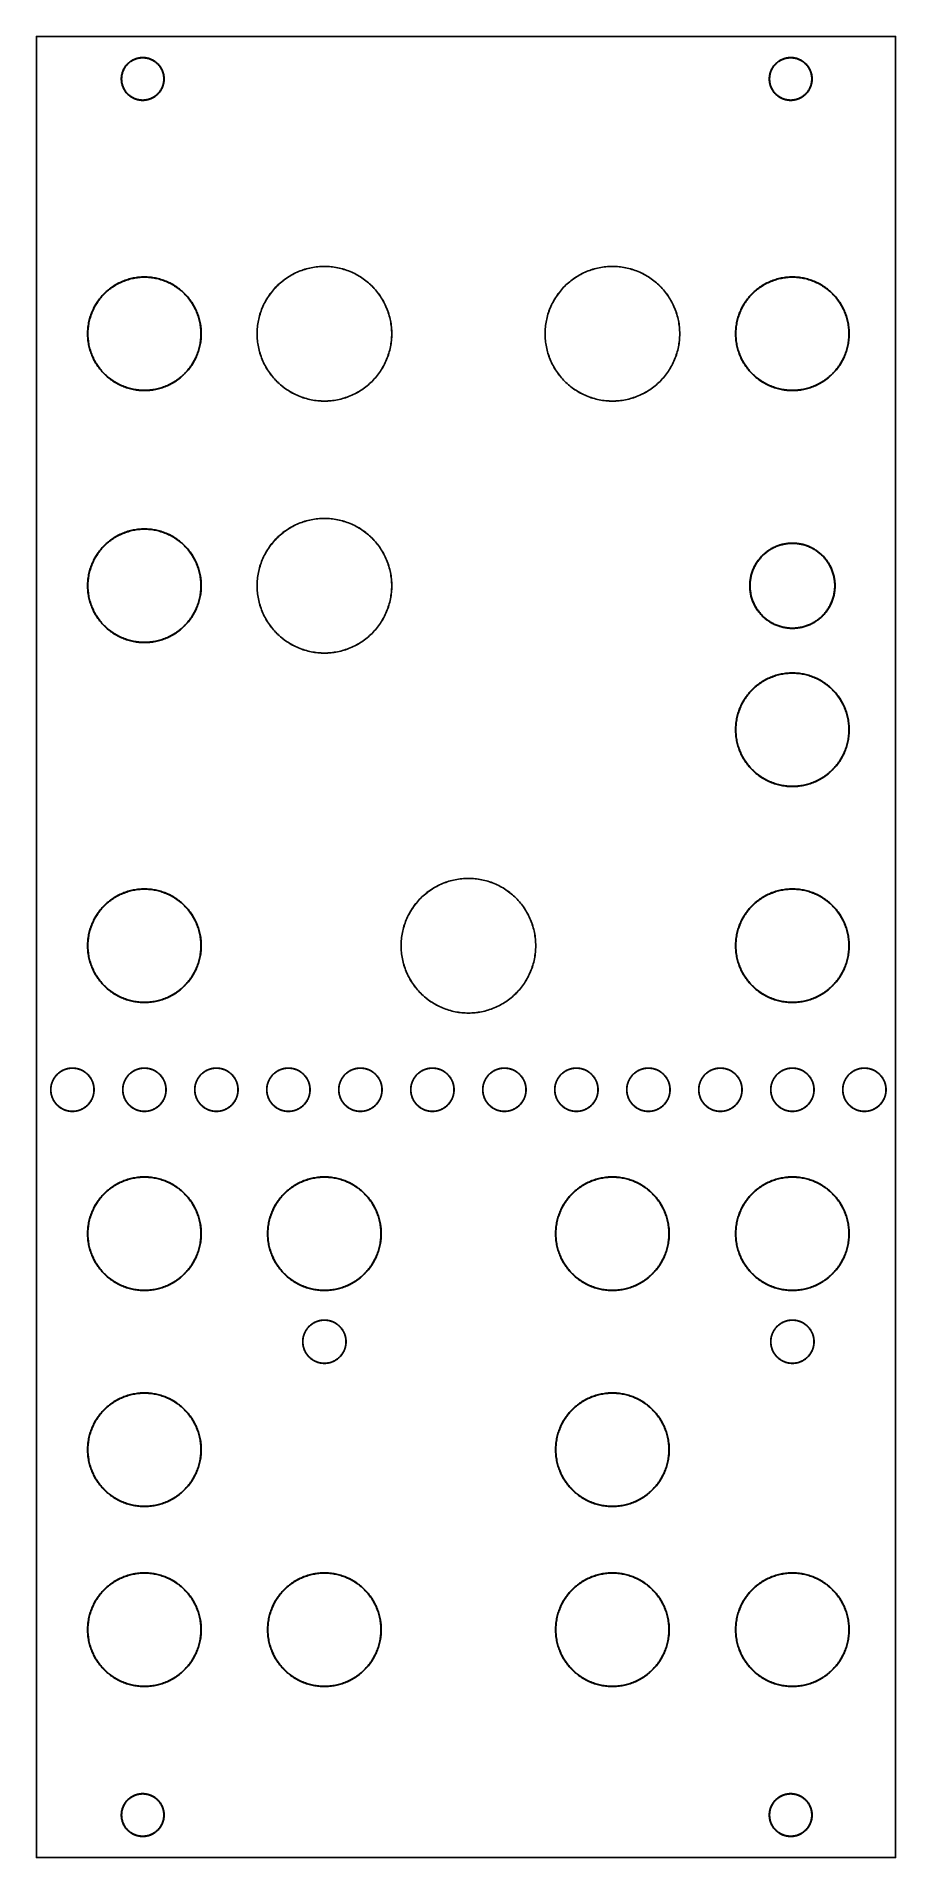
# Model space of a CAD drawing. Extents: x 6 to 66, y 0 to 129.
import ezdxf

# ---------------------------------------------------------------- set-up
doc = ezdxf.new("R2010")
doc.units = 0

msp = doc.modelspace()

# ---------------------------------------------------------------- linework, layer by layer
at = {"color": 5, "true_color": 0x0000ff}
msp.add_polyline3d([(66.20408, 0.3175, 0), (66.20408, 128.81762, 0), (5.58393, 128.81762, 0), (5.58393, 0.3175, 0), (66.20408, 0.3175, 0)], close=True, dxfattribs=at)
at = {"color": 34, "true_color": 0x008000}
for points in [[(5.58394, 0.3175, 0), (66.20408, 0.3175, 0), (66.20408, 128.81762, 0), (5.58394, 128.81762, 0), (5.58394, 0.3175, 0)], [(13.06449, 127.3302, 0), (13.02562, 127.32918, 0), (12.98676, 127.32715, 0), (12.9479, 127.3241, 0), (12.90929, 127.32004, 0), (12.87043, 127.31495, 0), (12.8665, 127.31433, 0), (12.82815, 127.30824, 0), (12.7898, 127.30113, 0), (12.7517, 127.29325, 0), (12.71385, 127.28411, 0), (12.67626, 127.2742, 0), (12.63892, 127.26328, 0), (12.60184, 127.25134, 0), (12.56501, 127.23839, 0), (12.52868, 127.22442, 0), (12.49262, 127.20969, 0), (12.45706, 127.19394, 0), (12.42175, 127.17743, 0), (12.38695, 127.1599, 0), (12.38341, 127.1581, 0), (12.34912, 127.13956, 0), (12.31534, 127.12025, 0), (12.28207, 127.09993, 0), (12.2493, 127.0791, 0), (12.21704, 127.05701, 0), (12.18529, 127.0344, 0), (12.1543, 127.01078, 0), (12.12408, 126.98639, 0), (12.09411, 126.96125, 0), (12.06515, 126.93559, 0), (12.0367, 126.90892, 0), (12.00902, 126.88149, 0), (12.00621, 126.87868, 0), (11.97928, 126.85049, 0), (11.95287, 126.82179, 0), (11.92747, 126.79232, 0), (11.90257, 126.76235, 0), (11.8787, 126.73162, 0), (11.85558, 126.70037, 0), (11.83323, 126.66837, 0), (11.8119, 126.63586, 0), (11.79107, 126.60284, 0), (11.77151, 126.56931, 0), (11.75246, 126.53527, 0), (11.73443, 126.50073, 0), (11.73262, 126.49719, 0), (11.7156, 126.46214, 0), (11.69935, 126.42658, 0), (11.68411, 126.39076, 0), (11.66988, 126.3547, 0), (11.65642, 126.31812, 0), (11.64398, 126.28104, 0), (11.63255, 126.24395, 0), (11.62213, 126.20636, 0), (11.61273, 126.16877, 0), (11.6041, 126.13067, 0), (11.59648, 126.09231, 0), (11.59013, 126.05396, 0), (11.58951, 126.05004, 0), (11.58392, 126.01168, 0), (11.57935, 125.97282, 0), (11.57579, 125.93421, 0), (11.57325, 125.89535, 0), (11.57173, 125.85623, 0), (11.57122, 125.81737, 0), (11.57173, 125.77851, 0), (11.57325, 125.73939, 0), (11.57579, 125.70053, 0), (11.57935, 125.66192, 0), (11.58392, 125.62306, 0), (11.58951, 125.58471, 0), (11.59013, 125.58078, 0), (11.59648, 125.54243, 0), (11.6041, 125.50407, 0), (11.61273, 125.46597, 0), (11.62213, 125.42838, 0), (11.63255, 125.39079, 0), (11.64398, 125.35371, 0), (11.65642, 125.31662, 0), (11.66988, 125.28005, 0), (11.68411, 125.24398, 0), (11.69935, 125.20816, 0), (11.7156, 125.1726, 0), (11.73262, 125.13755, 0), (11.73443, 125.13401, 0), (11.75246, 125.09947, 0), (11.77151, 125.06543, 0), (11.79107, 125.0319, 0), (11.8119, 124.99888, 0), (11.83323, 124.96637, 0), (11.85558, 124.93437, 0), (11.8787, 124.90313, 0), (11.90257, 124.87239, 0), (11.92747, 124.84242, 0), (11.95287, 124.81296, 0), (11.97928, 124.78425, 0), (12.00621, 124.75606, 0), (12.00902, 124.75325, 0), (12.0367, 124.72582, 0), (12.06515, 124.69915, 0), (12.09411, 124.67349, 0), (12.12408, 124.64835, 0), (12.1543, 124.62396, 0), (12.18529, 124.60034, 0), (12.21704, 124.57774, 0), (12.2493, 124.55564, 0), (12.28207, 124.53481, 0), (12.31534, 124.51449, 0), (12.34912, 124.49519, 0), (12.38341, 124.47664, 0), (12.38695, 124.47484, 0), (12.42175, 124.45731, 0), (12.45706, 124.4408, 0), (12.49262, 124.42506, 0), (12.52868, 124.41032, 0), (12.56501, 124.39635, 0), (12.60184, 124.3834, 0), (12.63892, 124.37146, 0), (12.67626, 124.36054, 0), (12.71385, 124.35063, 0), (12.7517, 124.34149, 0), (12.7898, 124.33362, 0), (12.82815, 124.3265, 0), (12.8665, 124.32041, 0), (12.87043, 124.31979, 0), (12.90929, 124.31471, 0), (12.9479, 124.31064, 0), (12.98676, 124.3076, 0), (13.02562, 124.30556, 0), (13.06449, 124.30455, 0), (13.1036, 124.30455, 0), (13.14246, 124.30556, 0), (13.18133, 124.3076, 0), (13.22019, 124.31064, 0), (13.2588, 124.31471, 0), (13.29766, 124.31979, 0), (13.30158, 124.32041, 0), (13.33994, 124.3265, 0), (13.37829, 124.33362, 0), (13.41639, 124.34149, 0), (13.45424, 124.35063, 0), (13.49183, 124.36054, 0), (13.52917, 124.37146, 0), (13.56625, 124.3834, 0), (13.60308, 124.39635, 0), (13.6394, 124.41032, 0), (13.67547, 124.42506, 0), (13.71103, 124.4408, 0), (13.74634, 124.45731, 0), (13.78113, 124.47484, 0), (13.78467, 124.47664, 0), (13.81896, 124.49519, 0), (13.85275, 124.51449, 0), (13.88602, 124.53481, 0), (13.91879, 124.55564, 0), (13.95104, 124.57774, 0), (13.98279, 124.60034, 0), (14.01378, 124.62396, 0), (14.04401, 124.64835, 0), (14.07398, 124.67349, 0), (14.10294, 124.69915, 0), (14.13138, 124.72582, 0), (14.15907, 124.75325, 0), (14.16188, 124.75606, 0), (14.1888, 124.78425, 0), (14.21522, 124.81296, 0), (14.24062, 124.84242, 0), (14.26551, 124.87239, 0), (14.28939, 124.90313, 0), (14.3125, 124.93437, 0), (14.33485, 124.96637, 0), (14.35619, 124.99888, 0), (14.37702, 125.0319, 0), (14.39658, 125.06543, 0), (14.41563, 125.09947, 0), (14.43366, 125.13401, 0), (14.43546, 125.13755, 0), (14.45248, 125.1726, 0), (14.46874, 125.20816, 0), (14.48398, 125.24398, 0), (14.4982, 125.28005, 0), (14.51166, 125.31662, 0), (14.52411, 125.35371, 0), (14.53554, 125.39079, 0), (14.54595, 125.42838, 0), (14.55535, 125.46597, 0), (14.56399, 125.50407, 0), (14.57161, 125.54243, 0), (14.57796, 125.58078, 0), (14.57858, 125.58471, 0), (14.58417, 125.62306, 0), (14.58874, 125.66192, 0), (14.59229, 125.70053, 0), (14.59484, 125.73939, 0), (14.59636, 125.77851, 0), (14.59687, 125.81737, 0), (14.59636, 125.85623, 0), (14.59484, 125.89535, 0), (14.59229, 125.93421, 0), (14.58874, 125.97282, 0), (14.58417, 126.01168, 0), (14.57858, 126.05004, 0), (14.57796, 126.05396, 0), (14.57161, 126.09231, 0), (14.56399, 126.13067, 0), (14.55535, 126.16877, 0), (14.54595, 126.20636, 0), (14.53554, 126.24395, 0), (14.52411, 126.28104, 0), (14.51166, 126.31812, 0), (14.4982, 126.3547, 0), (14.48398, 126.39076, 0), (14.46874, 126.42658, 0), (14.45248, 126.46214, 0), (14.43546, 126.49719, 0), (14.43366, 126.50073, 0), (14.41563, 126.53527, 0), (14.39658, 126.56931, 0), (14.37702, 126.60284, 0), (14.35619, 126.63586, 0), (14.33485, 126.66837, 0), (14.3125, 126.70037, 0), (14.28939, 126.73162, 0), (14.26551, 126.76235, 0), (14.24062, 126.79232, 0), (14.21522, 126.82179, 0), (14.1888, 126.85049, 0), (14.16188, 126.87868, 0), (14.15907, 126.88149, 0), (14.13138, 126.90892, 0), (14.10294, 126.93559, 0), (14.07398, 126.96125, 0), (14.04401, 126.98639, 0), (14.01378, 127.01078, 0), (13.98279, 127.0344, 0), (13.95104, 127.05701, 0), (13.91879, 127.0791, 0), (13.88602, 127.09993, 0), (13.85275, 127.12025, 0), (13.81896, 127.13956, 0), (13.78467, 127.1581, 0), (13.78113, 127.1599, 0), (13.74634, 127.17743, 0), (13.71103, 127.19394, 0), (13.67547, 127.20969, 0), (13.6394, 127.22442, 0), (13.60308, 127.23839, 0), (13.56625, 127.25134, 0), (13.52917, 127.26328, 0), (13.49183, 127.2742, 0), (13.45424, 127.28411, 0), (13.41639, 127.29325, 0), (13.37829, 127.30113, 0), (13.33994, 127.30824, 0), (13.30158, 127.31433, 0), (13.29766, 127.31495, 0), (13.2588, 127.32004, 0), (13.22019, 127.3241, 0), (13.18133, 127.32715, 0), (13.14246, 127.32918, 0), (13.1036, 127.3302, 0), (13.06449, 127.3302, 0)], [(13.18133, 124.33299, 0), (13.14246, 124.33096, 0), (13.1036, 124.32995, 0), (13.06449, 124.32995, 0), (13.02562, 124.33096, 0), (12.98676, 124.33299, 0), (12.9479, 124.33604, 0), (12.90929, 124.34011, 0), (12.87052, 124.34518, 0), (12.836, 124.35066, 0), (12.79765, 124.35777, 0), (12.75955, 124.36565, 0), (12.7217, 124.37479, 0), (12.68411, 124.3847, 0), (12.64677, 124.39562, 0), (12.60969, 124.40756, 0), (12.57286, 124.42051, 0), (12.53653, 124.43448, 0), (12.50047, 124.44921, 0), (12.46491, 124.46496, 0), (12.4296, 124.48147, 0), (12.39762, 124.49758, 0), (12.36405, 124.51574, 0), (12.33027, 124.53504, 0), (12.297, 124.55536, 0), (12.26423, 124.57619, 0), (12.23197, 124.59829, 0), (12.20022, 124.62089, 0), (12.16923, 124.64451, 0), (12.13901, 124.6689, 0), (12.10904, 124.69404, 0), (12.08008, 124.7197, 0), (12.05163, 124.74637, 0), (12.02631, 124.77147, 0), (11.99983, 124.79918, 0), (11.97342, 124.82789, 0), (11.94802, 124.85735, 0), (11.92312, 124.88732, 0), (11.89925, 124.91806, 0), (11.87613, 124.9493, 0), (11.85378, 124.9813, 0), (11.83245, 125.01381, 0), (11.81162, 125.04683, 0), (11.79206, 125.08036, 0), (11.77301, 125.1144, 0), (11.75614, 125.14672, 0), (11.73976, 125.18045, 0), (11.72351, 125.21601, 0), (11.70827, 125.25183, 0), (11.69404, 125.2879, 0), (11.68058, 125.32447, 0), (11.66813, 125.36156, 0), (11.6567, 125.39864, 0), (11.64629, 125.43623, 0), (11.63689, 125.47382, 0), (11.62826, 125.51192, 0), (11.62064, 125.55028, 0), (11.6147, 125.58618, 0), (11.60932, 125.62306, 0), (11.60475, 125.66192, 0), (11.60119, 125.70053, 0), (11.59865, 125.73939, 0), (11.59713, 125.77851, 0), (11.59662, 125.81737, 0), (11.59713, 125.85623, 0), (11.59865, 125.89535, 0), (11.60119, 125.93421, 0), (11.60475, 125.97282, 0), (11.60932, 126.01168, 0), (11.61468, 126.04849, 0), (11.62064, 126.08446, 0), (11.62826, 126.12282, 0), (11.63689, 126.16092, 0), (11.64629, 126.19851, 0), (11.6567, 126.2361, 0), (11.66813, 126.27319, 0), (11.68058, 126.31027, 0), (11.69404, 126.34685, 0), (11.70827, 126.38291, 0), (11.72351, 126.41873, 0), (11.73976, 126.45429, 0), (11.75614, 126.48802, 0), (11.77301, 126.52034, 0), (11.79206, 126.55438, 0), (11.81162, 126.58791, 0), (11.83245, 126.62093, 0), (11.85378, 126.65344, 0), (11.87613, 126.68544, 0), (11.89925, 126.71669, 0), (11.92312, 126.74742, 0), (11.94802, 126.77739, 0), (11.97342, 126.80686, 0), (11.99983, 126.83556, 0), (12.02631, 126.86327, 0), (12.05163, 126.88837, 0), (12.08008, 126.91504, 0), (12.10904, 126.9407, 0), (12.13901, 126.96584, 0), (12.16923, 126.99023, 0), (12.20022, 127.01385, 0), (12.23197, 127.03646, 0), (12.26423, 127.05855, 0), (12.297, 127.07938, 0), (12.33027, 127.0997, 0), (12.36405, 127.11901, 0), (12.39762, 127.13716, 0), (12.4296, 127.15327, 0), (12.46491, 127.16978, 0), (12.50047, 127.18553, 0), (12.53653, 127.20026, 0), (12.57286, 127.21423, 0), (12.60969, 127.22718, 0), (12.64677, 127.23912, 0), (12.68411, 127.25004, 0), (12.7217, 127.25995, 0), (12.75955, 127.26909, 0), (12.79765, 127.27697, 0), (12.836, 127.28408, 0), (12.87055, 127.28958, 0), (12.90929, 127.29464, 0), (12.9479, 127.2987, 0), (12.98676, 127.30175, 0), (13.02562, 127.30378, 0), (13.06449, 127.3048, 0), (13.1036, 127.3048, 0), (13.14246, 127.30378, 0), (13.18133, 127.30175, 0), (13.22019, 127.2987, 0), (13.2588, 127.29464, 0), (13.29749, 127.28958, 0), (13.33209, 127.28408, 0), (13.37044, 127.27697, 0), (13.40854, 127.26909, 0), (13.44639, 127.25995, 0), (13.48398, 127.25004, 0), (13.52132, 127.23912, 0), (13.5584, 127.22718, 0), (13.59523, 127.21423, 0), (13.63155, 127.20026, 0), (13.66762, 127.18553, 0), (13.70318, 127.16978, 0), (13.73849, 127.15327, 0), (13.77045, 127.13716, 0), (13.80403, 127.11901, 0), (13.83782, 127.0997, 0), (13.87109, 127.07938, 0), (13.90386, 127.05855, 0), (13.93611, 127.03646, 0), (13.96786, 127.01385, 0), (13.99885, 126.99023, 0), (14.02908, 126.96584, 0), (14.05905, 126.9407, 0), (14.08801, 126.91504, 0), (14.11645, 126.88837, 0), (14.1418, 126.86326, 0), (14.16825, 126.83556, 0), (14.19467, 126.80686, 0), (14.22007, 126.77739, 0), (14.24496, 126.74742, 0), (14.26884, 126.71669, 0), (14.29195, 126.68544, 0), (14.3143, 126.65344, 0), (14.33564, 126.62093, 0), (14.35647, 126.58791, 0), (14.37603, 126.55438, 0), (14.39508, 126.52034, 0), (14.41194, 126.48803, 0), (14.42832, 126.45429, 0), (14.44458, 126.41873, 0), (14.45982, 126.38291, 0), (14.47404, 126.34685, 0), (14.48751, 126.31027, 0), (14.49995, 126.27319, 0), (14.51138, 126.2361, 0), (14.5218, 126.19851, 0), (14.53119, 126.16092, 0), (14.53983, 126.12282, 0), (14.54745, 126.08446, 0), (14.55341, 126.04849, 0), (14.55877, 126.01168, 0), (14.56334, 125.97282, 0), (14.56689, 125.93421, 0), (14.56944, 125.89535, 0), (14.57096, 125.85623, 0), (14.57147, 125.81737, 0), (14.57096, 125.77851, 0), (14.56944, 125.73939, 0), (14.56689, 125.70053, 0), (14.56334, 125.66192, 0), (14.55877, 125.62306, 0), (14.55339, 125.58618, 0), (14.54745, 125.55028, 0), (14.53983, 125.51192, 0), (14.53119, 125.47382, 0), (14.5218, 125.43623, 0), (14.51138, 125.39864, 0), (14.49995, 125.36156, 0), (14.48751, 125.32447, 0), (14.47404, 125.2879, 0), (14.45982, 125.25183, 0), (14.44458, 125.21601, 0), (14.42832, 125.18045, 0), (14.41194, 125.14671, 0), (14.39508, 125.1144, 0), (14.37603, 125.08036, 0), (14.35647, 125.04683, 0), (14.33564, 125.01381, 0), (14.3143, 124.9813, 0), (14.29195, 124.9493, 0), (14.26884, 124.91806, 0), (14.24496, 124.88732, 0), (14.22007, 124.85735, 0), (14.19467, 124.82789, 0), (14.16825, 124.79918, 0), (14.1418, 124.77148, 0), (14.11645, 124.74637, 0), (14.08801, 124.7197, 0), (14.05905, 124.69404, 0), (14.02908, 124.6689, 0), (13.99885, 124.64451, 0), (13.96786, 124.62089, 0), (13.93611, 124.59829, 0), (13.90386, 124.57619, 0), (13.87109, 124.55536, 0), (13.83782, 124.53504, 0), (13.80403, 124.51574, 0), (13.77045, 124.49757, 0), (13.73849, 124.48147, 0), (13.70318, 124.46496, 0), (13.66762, 124.44921, 0), (13.63155, 124.43448, 0), (13.59523, 124.42051, 0), (13.5584, 124.40756, 0), (13.52132, 124.39562, 0), (13.48398, 124.3847, 0), (13.44639, 124.37479, 0), (13.40854, 124.36565, 0), (13.37044, 124.35777, 0), (13.33209, 124.35066, 0), (13.29752, 124.34517, 0), (13.2588, 124.34011, 0), (13.22019, 124.33604, 0), (13.18133, 124.33299, 0)], [(58.78449, 127.3302, 0), (58.74562, 127.32918, 0), (58.70676, 127.32715, 0), (58.6679, 127.3241, 0), (58.62929, 127.32004, 0), (58.59043, 127.31495, 0), (58.5865, 127.31433, 0), (58.54815, 127.30824, 0), (58.5098, 127.30113, 0), (58.4717, 127.29325, 0), (58.43385, 127.28411, 0), (58.39626, 127.2742, 0), (58.35892, 127.26328, 0), (58.32184, 127.25134, 0), (58.28501, 127.23839, 0), (58.24868, 127.22442, 0), (58.21262, 127.20969, 0), (58.17706, 127.19394, 0), (58.14175, 127.17743, 0), (58.10695, 127.1599, 0), (58.10341, 127.1581, 0), (58.06912, 127.13956, 0), (58.03534, 127.12025, 0), (58.00207, 127.09993, 0), (57.9693, 127.0791, 0), (57.93704, 127.05701, 0), (57.90529, 127.0344, 0), (57.8743, 127.01078, 0), (57.84408, 126.98639, 0), (57.81411, 126.96125, 0), (57.78515, 126.93559, 0), (57.7567, 126.90892, 0), (57.72902, 126.88149, 0), (57.72621, 126.87868, 0), (57.69928, 126.85049, 0), (57.67287, 126.82179, 0), (57.64747, 126.79232, 0), (57.62257, 126.76235, 0), (57.5987, 126.73162, 0), (57.57558, 126.70037, 0), (57.55323, 126.66837, 0), (57.5319, 126.63586, 0), (57.51107, 126.60284, 0), (57.49151, 126.56931, 0), (57.47246, 126.53527, 0), (57.45443, 126.50073, 0), (57.45262, 126.49719, 0), (57.4356, 126.46214, 0), (57.41935, 126.42658, 0), (57.40411, 126.39076, 0), (57.38988, 126.3547, 0), (57.37642, 126.31812, 0), (57.36398, 126.28104, 0), (57.35255, 126.24395, 0), (57.34213, 126.20636, 0), (57.33273, 126.16877, 0), (57.3241, 126.13067, 0), (57.31648, 126.09231, 0), (57.31013, 126.05396, 0), (57.30951, 126.05004, 0), (57.30392, 126.01168, 0), (57.29935, 125.97282, 0), (57.29579, 125.93421, 0), (57.29325, 125.89535, 0), (57.29173, 125.85623, 0), (57.29122, 125.81737, 0), (57.29173, 125.77851, 0), (57.29325, 125.73939, 0), (57.29579, 125.70053, 0), (57.29935, 125.66192, 0), (57.30392, 125.62306, 0), (57.30951, 125.58471, 0), (57.31013, 125.58078, 0), (57.31648, 125.54243, 0), (57.3241, 125.50407, 0), (57.33273, 125.46597, 0), (57.34213, 125.42838, 0), (57.35255, 125.39079, 0), (57.36398, 125.35371, 0), (57.37642, 125.31662, 0), (57.38988, 125.28005, 0), (57.40411, 125.24398, 0), (57.41935, 125.20816, 0), (57.4356, 125.1726, 0), (57.45262, 125.13755, 0), (57.45443, 125.13401, 0), (57.47246, 125.09947, 0), (57.49151, 125.06543, 0), (57.51107, 125.0319, 0), (57.5319, 124.99888, 0), (57.55323, 124.96637, 0), (57.57558, 124.93437, 0), (57.5987, 124.90313, 0), (57.62257, 124.87239, 0), (57.64747, 124.84242, 0), (57.67287, 124.81296, 0), (57.69928, 124.78425, 0), (57.72621, 124.75606, 0), (57.72902, 124.75325, 0), (57.7567, 124.72582, 0), (57.78515, 124.69915, 0), (57.81411, 124.67349, 0), (57.84408, 124.64835, 0), (57.8743, 124.62396, 0), (57.90529, 124.60034, 0), (57.93704, 124.57774, 0), (57.9693, 124.55564, 0), (58.00207, 124.53481, 0), (58.03534, 124.51449, 0), (58.06912, 124.49519, 0), (58.10341, 124.47664, 0), (58.10695, 124.47484, 0), (58.14175, 124.45731, 0), (58.17706, 124.4408, 0), (58.21262, 124.42506, 0), (58.24868, 124.41032, 0), (58.28501, 124.39635, 0), (58.32184, 124.3834, 0), (58.35892, 124.37146, 0), (58.39626, 124.36054, 0), (58.43385, 124.35063, 0), (58.4717, 124.34149, 0), (58.5098, 124.33362, 0), (58.54815, 124.3265, 0), (58.5865, 124.32041, 0), (58.59043, 124.31979, 0), (58.62929, 124.31471, 0), (58.6679, 124.31064, 0), (58.70676, 124.3076, 0), (58.74562, 124.30556, 0), (58.78449, 124.30455, 0), (58.8236, 124.30455, 0), (58.86246, 124.30556, 0), (58.90133, 124.3076, 0), (58.94019, 124.31064, 0), (58.9788, 124.31471, 0), (59.01766, 124.31979, 0), (59.02158, 124.32041, 0), (59.05994, 124.3265, 0), (59.09829, 124.33362, 0), (59.13639, 124.34149, 0), (59.17424, 124.35063, 0), (59.21183, 124.36054, 0), (59.24917, 124.37146, 0), (59.28625, 124.3834, 0), (59.32308, 124.39635, 0), (59.3594, 124.41032, 0), (59.39547, 124.42506, 0), (59.43103, 124.4408, 0), (59.46634, 124.45731, 0), (59.50113, 124.47484, 0), (59.50467, 124.47664, 0), (59.53896, 124.49519, 0), (59.57275, 124.51449, 0), (59.60602, 124.53481, 0), (59.63879, 124.55564, 0), (59.67104, 124.57774, 0), (59.70279, 124.60034, 0), (59.73378, 124.62396, 0), (59.76401, 124.64835, 0), (59.79398, 124.67349, 0), (59.82294, 124.69915, 0), (59.85138, 124.72582, 0), (59.87907, 124.75325, 0), (59.88188, 124.75606, 0), (59.9088, 124.78425, 0), (59.93522, 124.81296, 0), (59.96062, 124.84242, 0), (59.98551, 124.87239, 0), (60.00939, 124.90313, 0), (60.0325, 124.93437, 0), (60.05485, 124.96637, 0), (60.07619, 124.99888, 0), (60.09702, 125.0319, 0), (60.11658, 125.06543, 0), (60.13563, 125.09947, 0), (60.15366, 125.13401, 0), (60.15546, 125.13755, 0), (60.17248, 125.1726, 0), (60.18874, 125.20816, 0), (60.20398, 125.24398, 0), (60.2182, 125.28005, 0), (60.23166, 125.31662, 0), (60.24411, 125.35371, 0), (60.25554, 125.39079, 0), (60.26595, 125.42838, 0), (60.27535, 125.46597, 0), (60.28399, 125.50407, 0), (60.29161, 125.54243, 0), (60.29796, 125.58078, 0), (60.29858, 125.58471, 0), (60.30417, 125.62306, 0), (60.30874, 125.66192, 0), (60.3123, 125.70053, 0), (60.31484, 125.73939, 0), (60.31636, 125.77851, 0), (60.31687, 125.81737, 0), (60.31636, 125.85623, 0), (60.31484, 125.89535, 0), (60.3123, 125.93421, 0), (60.30874, 125.97282, 0), (60.30417, 126.01168, 0), (60.29858, 126.05004, 0), (60.29796, 126.05396, 0), (60.29161, 126.09231, 0), (60.28399, 126.13067, 0), (60.27535, 126.16877, 0), (60.26595, 126.20636, 0), (60.25554, 126.24395, 0), (60.24411, 126.28104, 0), (60.23166, 126.31812, 0), (60.2182, 126.3547, 0), (60.20398, 126.39076, 0), (60.18874, 126.42658, 0), (60.17248, 126.46214, 0), (60.15546, 126.49719, 0), (60.15366, 126.50073, 0), (60.13563, 126.53527, 0), (60.11658, 126.56931, 0), (60.09702, 126.60284, 0), (60.07619, 126.63586, 0), (60.05485, 126.66837, 0), (60.0325, 126.70037, 0), (60.00939, 126.73162, 0), (59.98551, 126.76235, 0), (59.96062, 126.79232, 0), (59.93522, 126.82179, 0), (59.9088, 126.85049, 0), (59.88188, 126.87868, 0), (59.87907, 126.88149, 0), (59.85138, 126.90892, 0), (59.82294, 126.93559, 0), (59.79398, 126.96125, 0), (59.76401, 126.98639, 0), (59.73378, 127.01078, 0), (59.70279, 127.0344, 0), (59.67104, 127.05701, 0), (59.63879, 127.0791, 0), (59.60602, 127.09993, 0), (59.57275, 127.12025, 0), (59.53896, 127.13956, 0), (59.50467, 127.1581, 0), (59.50113, 127.1599, 0), (59.46634, 127.17743, 0), (59.43103, 127.19394, 0), (59.39547, 127.20969, 0), (59.3594, 127.22442, 0), (59.32308, 127.23839, 0), (59.28625, 127.25134, 0), (59.24917, 127.26328, 0), (59.21183, 127.2742, 0), (59.17424, 127.28411, 0), (59.13639, 127.29325, 0), (59.09829, 127.30113, 0), (59.05994, 127.30824, 0), (59.02158, 127.31433, 0), (59.01766, 127.31495, 0), (58.9788, 127.32004, 0), (58.94019, 127.3241, 0), (58.90133, 127.32715, 0), (58.86246, 127.32918, 0), (58.8236, 127.3302, 0), (58.78449, 127.3302, 0)], [(58.90133, 124.33299, 0), (58.86246, 124.33096, 0), (58.8236, 124.32995, 0), (58.78449, 124.32995, 0), (58.74562, 124.33096, 0), (58.70676, 124.33299, 0), (58.6679, 124.33604, 0), (58.62929, 124.34011, 0), (58.59052, 124.34518, 0), (58.556, 124.35066, 0), (58.51765, 124.35777, 0), (58.47955, 124.36565, 0), (58.4417, 124.37479, 0), (58.40411, 124.3847, 0), (58.36677, 124.39562, 0), (58.32969, 124.40756, 0), (58.29286, 124.42051, 0), (58.25653, 124.43448, 0), (58.22047, 124.44921, 0), (58.18491, 124.46496, 0), (58.1496, 124.48147, 0), (58.11762, 124.49758, 0), (58.08405, 124.51574, 0), (58.05027, 124.53504, 0), (58.017, 124.55536, 0), (57.98423, 124.57619, 0), (57.95197, 124.59829, 0), (57.92022, 124.62089, 0), (57.88923, 124.64451, 0), (57.85901, 124.6689, 0), (57.82904, 124.69404, 0), (57.80008, 124.7197, 0), (57.77163, 124.74637, 0), (57.74631, 124.77147, 0), (57.71983, 124.79918, 0), (57.69342, 124.82789, 0), (57.66802, 124.85735, 0), (57.64312, 124.88732, 0), (57.61925, 124.91806, 0), (57.59613, 124.9493, 0), (57.57378, 124.9813, 0), (57.55245, 125.01381, 0), (57.53162, 125.04683, 0), (57.51206, 125.08036, 0), (57.49301, 125.1144, 0), (57.47614, 125.14672, 0), (57.45976, 125.18045, 0), (57.44351, 125.21601, 0), (57.42827, 125.25183, 0), (57.41404, 125.2879, 0), (57.40058, 125.32447, 0), (57.38813, 125.36156, 0), (57.3767, 125.39864, 0), (57.36629, 125.43623, 0), (57.35689, 125.47382, 0), (57.34826, 125.51192, 0), (57.34064, 125.55028, 0), (57.3347, 125.58618, 0), (57.32932, 125.62306, 0), (57.32475, 125.66192, 0), (57.32119, 125.70053, 0), (57.31865, 125.73939, 0), (57.31713, 125.77851, 0), (57.31662, 125.81737, 0), (57.31713, 125.85623, 0), (57.31865, 125.89535, 0), (57.32119, 125.93421, 0), (57.32475, 125.97282, 0), (57.32932, 126.01168, 0), (57.33468, 126.04849, 0), (57.34064, 126.08446, 0), (57.34826, 126.12282, 0), (57.35689, 126.16092, 0), (57.36629, 126.19851, 0), (57.3767, 126.2361, 0), (57.38813, 126.27319, 0), (57.40058, 126.31027, 0), (57.41404, 126.34685, 0), (57.42827, 126.38291, 0), (57.44351, 126.41873, 0), (57.45976, 126.45429, 0), (57.47614, 126.48802, 0), (57.49301, 126.52034, 0), (57.51206, 126.55438, 0), (57.53162, 126.58791, 0), (57.55245, 126.62093, 0), (57.57378, 126.65344, 0), (57.59613, 126.68544, 0), (57.61925, 126.71669, 0), (57.64312, 126.74742, 0), (57.66802, 126.77739, 0), (57.69342, 126.80686, 0), (57.71983, 126.83556, 0), (57.74631, 126.86327, 0), (57.77163, 126.88837, 0), (57.80008, 126.91504, 0), (57.82904, 126.9407, 0), (57.85901, 126.96584, 0), (57.88923, 126.99023, 0), (57.92022, 127.01385, 0), (57.95197, 127.03646, 0), (57.98423, 127.05855, 0), (58.017, 127.07938, 0), (58.05027, 127.0997, 0), (58.08405, 127.11901, 0), (58.11762, 127.13716, 0), (58.1496, 127.15327, 0), (58.18491, 127.16978, 0), (58.22047, 127.18553, 0), (58.25653, 127.20026, 0), (58.29286, 127.21423, 0), (58.32969, 127.22718, 0), (58.36677, 127.23912, 0), (58.40411, 127.25004, 0), (58.4417, 127.25995, 0), (58.47955, 127.26909, 0), (58.51765, 127.27697, 0), (58.556, 127.28408, 0), (58.59055, 127.28958, 0), (58.62929, 127.29464, 0), (58.6679, 127.2987, 0), (58.70676, 127.30175, 0), (58.74562, 127.30378, 0), (58.78449, 127.3048, 0), (58.8236, 127.3048, 0), (58.86246, 127.30378, 0), (58.90133, 127.30175, 0), (58.94019, 127.2987, 0), (58.9788, 127.29464, 0), (59.01749, 127.28958, 0), (59.05209, 127.28408, 0), (59.09044, 127.27697, 0), (59.12854, 127.26909, 0), (59.16639, 127.25995, 0), (59.20398, 127.25004, 0), (59.24132, 127.23912, 0), (59.2784, 127.22718, 0), (59.31523, 127.21423, 0), (59.35155, 127.20026, 0), (59.38762, 127.18553, 0), (59.42318, 127.16978, 0), (59.45849, 127.15327, 0), (59.49045, 127.13716, 0), (59.52403, 127.11901, 0), (59.55782, 127.0997, 0), (59.59109, 127.07938, 0), (59.62386, 127.05855, 0), (59.65611, 127.03646, 0), (59.68786, 127.01385, 0), (59.71885, 126.99023, 0), (59.74908, 126.96584, 0), (59.77905, 126.9407, 0), (59.80801, 126.91504, 0), (59.83645, 126.88837, 0), (59.8618, 126.86326, 0), (59.88825, 126.83556, 0), (59.91467, 126.80686, 0), (59.94007, 126.77739, 0), (59.96496, 126.74742, 0), (59.98884, 126.71669, 0), (60.01195, 126.68544, 0), (60.0343, 126.65344, 0), (60.05564, 126.62093, 0), (60.07647, 126.58791, 0), (60.09603, 126.55438, 0), (60.11508, 126.52034, 0), (60.13194, 126.48803, 0), (60.14832, 126.45429, 0), (60.16458, 126.41873, 0), (60.17982, 126.38291, 0), (60.19404, 126.34685, 0), (60.20751, 126.31027, 0), (60.21995, 126.27319, 0), (60.23138, 126.2361, 0), (60.2418, 126.19851, 0), (60.25119, 126.16092, 0), (60.25983, 126.12282, 0), (60.26745, 126.08446, 0), (60.27341, 126.04849, 0), (60.27877, 126.01168, 0), (60.28334, 125.97282, 0), (60.2869, 125.93421, 0), (60.28943, 125.89535, 0), (60.29096, 125.85623, 0), (60.29147, 125.81737, 0), (60.29096, 125.77851, 0), (60.28943, 125.73939, 0), (60.2869, 125.70053, 0), (60.28334, 125.66192, 0), (60.27877, 125.62306, 0), (60.27339, 125.58618, 0), (60.26745, 125.55028, 0), (60.25983, 125.51192, 0), (60.25119, 125.47382, 0), (60.2418, 125.43623, 0), (60.23138, 125.39864, 0), (60.21995, 125.36156, 0), (60.20751, 125.32447, 0), (60.19404, 125.2879, 0), (60.17982, 125.25183, 0), (60.16458, 125.21601, 0), (60.14832, 125.18045, 0), (60.13194, 125.14671, 0), (60.11508, 125.1144, 0), (60.09603, 125.08036, 0), (60.07647, 125.04683, 0), (60.05564, 125.01381, 0), (60.0343, 124.9813, 0), (60.01195, 124.9493, 0), (59.98884, 124.91806, 0), (59.96496, 124.88732, 0), (59.94007, 124.85735, 0), (59.91467, 124.82789, 0), (59.88825, 124.79918, 0), (59.8618, 124.77148, 0), (59.83645, 124.74637, 0), (59.80801, 124.7197, 0), (59.77905, 124.69404, 0), (59.74908, 124.6689, 0), (59.71885, 124.64451, 0), (59.68786, 124.62089, 0), (59.65611, 124.59829, 0), (59.62386, 124.57619, 0), (59.59109, 124.55536, 0), (59.55782, 124.53504, 0), (59.52403, 124.51574, 0), (59.49045, 124.49757, 0), (59.45849, 124.48147, 0), (59.42318, 124.46496, 0), (59.38762, 124.44921, 0), (59.35155, 124.43448, 0), (59.31523, 124.42051, 0), (59.2784, 124.40756, 0), (59.24132, 124.39562, 0), (59.20398, 124.3847, 0), (59.16639, 124.37479, 0), (59.12854, 124.36565, 0), (59.09044, 124.35777, 0), (59.05209, 124.35066, 0), (59.01752, 124.34517, 0), (58.9788, 124.34011, 0), (58.94019, 124.33604, 0), (58.90133, 124.33299, 0)], [(13.10589, 111.84889, 0), (13.00759, 111.84534, 0), (12.9098, 111.83924, 0), (12.81175, 111.83086, 0), (12.71422, 111.82019, 0), (12.61694, 111.80698, 0), (12.61301, 111.80636, 0), (12.51624, 111.79062, 0), (12.41972, 111.77258, 0), (12.32371, 111.75226, 0), (12.2282, 111.72966, 0), (12.13321, 111.70476, 0), (12.03897, 111.67733, 0), (11.94525, 111.64761, 0), (11.85254, 111.61561, 0), (11.76033, 111.58157, 0), (11.6694, 111.545, 0), (11.57898, 111.50639, 0), (11.48982, 111.4655, 0), (11.40169, 111.42232, 0), (11.39815, 111.42051, 0), (11.31077, 111.3753, 0), (11.22492, 111.32806, 0), (11.14008, 111.27878, 0), (11.05652, 111.22722, 0), (10.97422, 111.17362, 0), (10.89319, 111.118, 0), (10.81369, 111.06059, 0), (10.73546, 111.00116, 0), (10.65901, 110.93969, 0), (10.58382, 110.8767, 0), (10.51016, 110.81142, 0), (10.43828, 110.74462, 0), (10.36792, 110.67629, 0), (10.36511, 110.67348, 0), (10.29679, 110.60312, 0), (10.22997, 110.53124, 0), (10.16471, 110.45758, 0), (10.10171, 110.3824, 0), (10.04025, 110.30594, 0), (9.98081, 110.22771, 0), (9.92341, 110.14821, 0), (9.86778, 110.06718, 0), (9.81419, 109.98489, 0), (9.76262, 109.90132, 0), (9.71335, 109.81649, 0), (9.6661, 109.73063, 0), (9.62088, 109.64326, 0), (9.61909, 109.63972, 0), (9.57591, 109.55158, 0), (9.53501, 109.46243, 0), (9.4964, 109.372, 0), (9.45983, 109.28107, 0), (9.42578, 109.18887, 0), (9.39378, 109.09616, 0), (9.36407, 109.00243, 0), (9.33663, 108.9082, 0), (9.31175, 108.8132, 0), (9.28914, 108.7177, 0), (9.26882, 108.62169, 0), (9.25079, 108.52517, 0), (9.23504, 108.42839, 0), (9.23442, 108.42447, 0), (9.2212, 108.32719, 0), (9.21054, 108.22965, 0), (9.20215, 108.13161, 0), (9.19605, 108.03382, 0), (9.19251, 107.93552, 0), (9.19124, 107.83747, 0), (9.19251, 107.73943, 0), (9.19605, 107.64113, 0), (9.20215, 107.54334, 0), (9.21054, 107.4453, 0), (9.2212, 107.34776, 0), (9.23442, 107.25048, 0), (9.23504, 107.24655, 0), (9.25079, 107.14978, 0), (9.26882, 107.05326, 0), (9.28914, 106.95725, 0), (9.31175, 106.86174, 0), (9.33663, 106.76675, 0), (9.36407, 106.67251, 0), (9.39378, 106.57879, 0), (9.42578, 106.48608, 0), (9.45983, 106.39388, 0), (9.4964, 106.30294, 0), (9.53501, 106.21252, 0), (9.57591, 106.12337, 0), (9.61909, 106.03523, 0), (9.62088, 106.03169, 0), (9.6661, 105.94431, 0), (9.71335, 105.85846, 0), (9.76262, 105.77362, 0), (9.81419, 105.69006, 0), (9.86778, 105.60776, 0), (9.92341, 105.52674, 0), (9.98081, 105.44723, 0), (10.04025, 105.369, 0), (10.10171, 105.29255, 0), (10.16471, 105.21736, 0), (10.22997, 105.1437, 0), (10.29679, 105.07182, 0), (10.36511, 105.00146, 0), (10.36792, 104.99865, 0), (10.43828, 104.93033, 0), (10.51016, 104.86353, 0), (10.58382, 104.79825, 0), (10.65901, 104.73526, 0), (10.73546, 104.67379, 0), (10.81369, 104.61435, 0), (10.89319, 104.55695, 0), (10.97422, 104.50132, 0), (11.05652, 104.44773, 0), (11.14008, 104.39617, 0), (11.22492, 104.34689, 0), (11.31077, 104.29965, 0), (11.39815, 104.25443, 0), (11.40169, 104.25263, 0), (11.48982, 104.20945, 0), (11.57898, 104.16856, 0), (11.6694, 104.12995, 0), (11.76033, 104.09337, 0), (11.85254, 104.05934, 0), (11.94525, 104.02733, 0), (12.03897, 103.99761, 0), (12.13321, 103.97018, 0), (12.2282, 103.94529, 0), (12.32371, 103.92268, 0), (12.41972, 103.90236, 0), (12.51624, 103.88433, 0), (12.61301, 103.86858, 0), (12.61694, 103.86796, 0), (12.71422, 103.85475, 0), (12.81175, 103.84409, 0), (12.9098, 103.8357, 0), (13.00759, 103.82961, 0), (13.10589, 103.82605, 0), (13.20393, 103.82478, 0), (13.30198, 103.82605, 0), (13.40027, 103.82961, 0), (13.49806, 103.8357, 0), (13.59611, 103.84409, 0), (13.69364, 103.85475, 0), (13.79093, 103.86796, 0), (13.79485, 103.86858, 0), (13.89162, 103.88433, 0), (13.98814, 103.90236, 0), (14.08416, 103.92268, 0), (14.17966, 103.94529, 0), (14.27466, 103.97018, 0), (14.36889, 103.99761, 0), (14.46262, 104.02733, 0), (14.55533, 104.05934, 0), (14.64753, 104.09337, 0), (14.73846, 104.12995, 0), (14.82888, 104.16856, 0), (14.91804, 104.20945, 0), (15.00618, 104.25263, 0), (15.00972, 104.25443, 0), (15.09709, 104.29965, 0), (15.18294, 104.34689, 0), (15.26778, 104.39617, 0), (15.35135, 104.44773, 0), (15.43364, 104.50132, 0), (15.51467, 104.55695, 0), (15.59417, 104.61435, 0), (15.6724, 104.67379, 0), (15.74886, 104.73526, 0), (15.82404, 104.79825, 0), (15.8977, 104.86353, 0), (15.96958, 104.93033, 0), (16.03994, 104.99865, 0), (16.04275, 105.00146, 0), (16.11108, 105.07182, 0), (16.17787, 105.1437, 0), (16.24316, 105.21736, 0), (16.30614, 105.29255, 0), (16.36761, 105.369, 0), (16.42705, 105.44723, 0), (16.48445, 105.52674, 0), (16.54008, 105.60776, 0), (16.59368, 105.69006, 0), (16.64524, 105.77362, 0), (16.69451, 105.85846, 0), (16.74176, 105.94431, 0), (16.78697, 106.03169, 0), (16.78877, 106.03523, 0), (16.83195, 106.12337, 0), (16.87285, 106.21252, 0), (16.91146, 106.30294, 0), (16.94803, 106.39388, 0), (16.98207, 106.48608, 0), (17.01407, 106.57879, 0), (17.04379, 106.67251, 0), (17.07122, 106.76675, 0), (17.09611, 106.86174, 0), (17.11872, 106.95725, 0), (17.13904, 107.05326, 0), (17.15707, 107.14978, 0), (17.17282, 107.24655, 0), (17.17344, 107.25048, 0), (17.18665, 107.34776, 0), (17.19732, 107.4453, 0), (17.2057, 107.54334, 0), (17.2118, 107.64113, 0), (17.21535, 107.73943, 0), (17.21662, 107.83747, 0), (17.21535, 107.93552, 0), (17.2118, 108.03382, 0), (17.2057, 108.13161, 0), (17.19732, 108.22965, 0), (17.18665, 108.32719, 0), (17.17344, 108.42447, 0), (17.17282, 108.42839, 0), (17.15707, 108.52517, 0), (17.13904, 108.62169, 0), (17.11872, 108.7177, 0), (17.09611, 108.8132, 0), (17.07122, 108.9082, 0), (17.04379, 109.00243, 0), (17.01407, 109.09616, 0), (16.98207, 109.18887, 0), (16.94803, 109.28107, 0), (16.91146, 109.372, 0), (16.87285, 109.46243, 0), (16.83195, 109.55158, 0), (16.78877, 109.63972, 0), (16.78697, 109.64326, 0), (16.74176, 109.73063, 0), (16.69451, 109.81649, 0), (16.64524, 109.90132, 0), (16.59368, 109.98489, 0), (16.54008, 110.06718, 0), (16.48445, 110.14821, 0), (16.42705, 110.22771, 0), (16.36761, 110.30594, 0), (16.30614, 110.3824, 0), (16.24316, 110.45758, 0), (16.17787, 110.53124, 0), (16.11108, 110.60312, 0), (16.04275, 110.67348, 0), (16.03994, 110.67629, 0), (15.96958, 110.74462, 0), (15.8977, 110.81142, 0), (15.82404, 110.8767, 0), (15.74886, 110.93969, 0), (15.6724, 111.00116, 0), (15.59417, 111.06059, 0), (15.51467, 111.118, 0), (15.43364, 111.17362, 0), (15.35135, 111.22722, 0), (15.26778, 111.27878, 0), (15.18294, 111.32806, 0), (15.09709, 111.3753, 0), (15.00972, 111.42051, 0), (15.00618, 111.42232, 0), (14.91804, 111.4655, 0), (14.82888, 111.50639, 0), (14.73846, 111.545, 0), (14.64753, 111.58157, 0), (14.55533, 111.61561, 0), (14.46262, 111.64761, 0), (14.36889, 111.67733, 0), (14.27466, 111.70476, 0), (14.17966, 111.72966, 0), (14.08416, 111.75226, 0), (13.98814, 111.77258, 0), (13.89162, 111.79062, 0), (13.79485, 111.80636, 0), (13.79093, 111.80698, 0), (13.69364, 111.82019, 0), (13.59611, 111.83086, 0), (13.49806, 111.83924, 0), (13.40027, 111.84534, 0), (13.30198, 111.84889, 0), (13.20393, 111.85017, 0), (13.10589, 111.84889, 0)], [(13.40027, 103.85501, 0), (13.30198, 103.85145, 0), (13.20393, 103.85018, 0), (13.10589, 103.85145, 0), (13.00759, 103.85501, 0), (12.9098, 103.8611, 0), (12.81175, 103.86948, 0), (12.71422, 103.88015, 0), (12.61761, 103.89327, 0), (12.52409, 103.90849, 0), (12.42757, 103.92652, 0), (12.33156, 103.94684, 0), (12.23605, 103.96945, 0), (12.14106, 103.99434, 0), (12.04682, 104.02177, 0), (11.9531, 104.05149, 0), (11.86039, 104.08349, 0), (11.76818, 104.11753, 0), (11.67725, 104.15411, 0), (11.58683, 104.19271, 0), (11.49767, 104.23361, 0), (11.41034, 104.2764, 0), (11.3257, 104.3202, 0), (11.23985, 104.36744, 0), (11.15501, 104.41672, 0), (11.07145, 104.46828, 0), (10.98915, 104.52187, 0), (10.90812, 104.5775, 0), (10.82862, 104.6349, 0), (10.75039, 104.69434, 0), (10.67394, 104.75581, 0), (10.59875, 104.8188, 0), (10.52509, 104.88408, 0), (10.45321, 104.95088, 0), (10.38428, 105.01782, 0), (10.31734, 105.08675, 0), (10.25053, 105.15863, 0), (10.18526, 105.23229, 0), (10.12226, 105.30748, 0), (10.0608, 105.38393, 0), (10.00136, 105.46216, 0), (9.94396, 105.54167, 0), (9.88833, 105.62269, 0), (9.83474, 105.70499, 0), (9.78317, 105.78855, 0), (9.7339, 105.87339, 0), (9.68665, 105.95924, 0), (9.64304, 106.04351, 0), (9.60007, 106.13122, 0), (9.55917, 106.22037, 0), (9.52056, 106.31079, 0), (9.48399, 106.40173, 0), (9.44994, 106.49393, 0), (9.41794, 106.58664, 0), (9.38823, 106.68036, 0), (9.36079, 106.7746, 0), (9.33591, 106.86959, 0), (9.3133, 106.9651, 0), (9.29298, 107.06111, 0), (9.27495, 107.15763, 0), (9.25973, 107.25115, 0), (9.24661, 107.34776, 0), (9.23593, 107.4453, 0), (9.22756, 107.54334, 0), (9.22147, 107.64113, 0), (9.21791, 107.73943, 0), (9.21664, 107.83747, 0), (9.21791, 107.93552, 0), (9.22147, 108.03382, 0), (9.22756, 108.13161, 0), (9.23593, 108.22965, 0), (9.24661, 108.32719, 0), (9.25972, 108.42374, 0), (9.27495, 108.51732, 0), (9.29298, 108.61384, 0), (9.3133, 108.70985, 0), (9.33591, 108.80535, 0), (9.36079, 108.90035, 0), (9.38823, 108.99458, 0), (9.41794, 109.08831, 0), (9.44994, 109.18102, 0), (9.48399, 109.27322, 0), (9.52056, 109.36415, 0), (9.55917, 109.45458, 0), (9.60007, 109.54373, 0), (9.64303, 109.63143, 0), (9.68665, 109.7157, 0), (9.7339, 109.80156, 0), (9.78317, 109.88639, 0), (9.83474, 109.96996, 0), (9.88833, 110.05225, 0), (9.94396, 110.13328, 0), (10.00136, 110.21278, 0), (10.0608, 110.29101, 0), (10.12226, 110.36747, 0), (10.18526, 110.44265, 0), (10.25053, 110.51631, 0), (10.31734, 110.58819, 0), (10.38428, 110.65713, 0), (10.45321, 110.72407, 0), (10.52509, 110.79087, 0), (10.59875, 110.85615, 0), (10.67394, 110.91914, 0), (10.75039, 110.98061, 0), (10.82862, 111.04004, 0), (10.90812, 111.09745, 0), (10.98915, 111.15307, 0), (11.07145, 111.20667, 0), (11.15501, 111.25823, 0), (11.23985, 111.30751, 0), (11.3257, 111.35475, 0), (11.41069, 111.39872, 0), (11.49767, 111.44134, 0), (11.58683, 111.48223, 0), (11.67725, 111.52084, 0), (11.76818, 111.55742, 0), (11.86039, 111.59145, 0), (11.9531, 111.62346, 0), (12.04682, 111.65317, 0), (12.14106, 111.68061, 0), (12.23605, 111.7055, 0), (12.33156, 111.7281, 0), (12.42757, 111.74842, 0), (12.52409, 111.76646, 0), (12.61761, 111.78168, 0), (12.71422, 111.79479, 0), (12.81175, 111.80546, 0), (12.9098, 111.81384, 0), (13.00759, 111.81994, 0), (13.10589, 111.82349, 0), (13.20393, 111.82477, 0), (13.30198, 111.82349, 0), (13.40027, 111.81994, 0), (13.49806, 111.81384, 0), (13.59611, 111.80546, 0), (13.69364, 111.79479, 0), (13.7902, 111.78169, 0), (13.88377, 111.76646, 0), (13.98029, 111.74842, 0), (14.07631, 111.7281, 0), (14.17181, 111.7055, 0), (14.26681, 111.68061, 0), (14.36104, 111.65317, 0), (14.45477, 111.62346, 0), (14.54748, 111.59145, 0), (14.63968, 111.55742, 0), (14.73061, 111.52084, 0), (14.82103, 111.48223, 0), (14.91019, 111.44134, 0), (14.99718, 111.39873, 0), (15.08216, 111.35475, 0), (15.16801, 111.30751, 0), (15.25285, 111.25823, 0), (15.33642, 111.20667, 0), (15.41871, 111.15307, 0), (15.49974, 111.09745, 0), (15.57924, 111.04004, 0), (15.65747, 110.98061, 0), (15.73393, 110.91914, 0), (15.80911, 110.85615, 0), (15.88277, 110.79087, 0), (15.95465, 110.72407, 0), (16.02358, 110.65712, 0), (16.09053, 110.58819, 0), (16.15733, 110.51631, 0), (16.22261, 110.44265, 0), (16.28559, 110.36747, 0), (16.34706, 110.29101, 0), (16.4065, 110.21278, 0), (16.4639, 110.13328, 0), (16.51953, 110.05225, 0), (16.57313, 109.96996, 0), (16.62469, 109.88639, 0), (16.67396, 109.80156, 0), (16.72121, 109.7157, 0), (16.76519, 109.63072, 0), (16.8078, 109.54373, 0), (16.84869, 109.45458, 0), (16.8873, 109.36415, 0), (16.92387, 109.27322, 0), (16.9579, 109.18102, 0), (16.9899, 109.08831, 0), (17.01963, 108.99458, 0), (17.04705, 108.90035, 0), (17.07196, 108.80535, 0), (17.09456, 108.70985, 0), (17.11488, 108.61384, 0), (17.13291, 108.51732, 0), (17.14814, 108.42374, 0), (17.16125, 108.32719, 0), (17.17192, 108.22965, 0), (17.1803, 108.13161, 0), (17.1864, 108.03382, 0), (17.18995, 107.93552, 0), (17.19122, 107.83747, 0), (17.18995, 107.73943, 0), (17.1864, 107.64113, 0), (17.1803, 107.54334, 0), (17.17192, 107.4453, 0), (17.16125, 107.34776, 0), (17.14813, 107.25115, 0), (17.13291, 107.15763, 0), (17.11488, 107.06111, 0), (17.09456, 106.9651, 0), (17.07196, 106.86959, 0), (17.04705, 106.7746, 0), (17.01963, 106.68036, 0), (16.9899, 106.58664, 0), (16.9579, 106.49393, 0), (16.92387, 106.40173, 0), (16.8873, 106.31079, 0), (16.84869, 106.22037, 0), (16.8078, 106.13122, 0), (16.76518, 106.04423, 0), (16.72121, 105.95924, 0), (16.67396, 105.87339, 0), (16.62469, 105.78855, 0), (16.57313, 105.70499, 0), (16.51953, 105.62269, 0), (16.4639, 105.54167, 0), (16.4065, 105.46216, 0), (16.34706, 105.38393, 0), (16.28559, 105.30748, 0), (16.22261, 105.23229, 0), (16.15733, 105.15863, 0), (16.09053, 105.08675, 0), (16.02359, 105.01782, 0), (15.95465, 104.95088, 0), (15.88277, 104.88408, 0), (15.80911, 104.8188, 0), (15.73393, 104.75581, 0), (15.65747, 104.69434, 0), (15.57924, 104.6349, 0), (15.49974, 104.5775, 0), (15.41871, 104.52187, 0), (15.33642, 104.46828, 0), (15.25285, 104.41672, 0), (15.16801, 104.36744, 0), (15.08216, 104.3202, 0), (14.99753, 104.2764, 0), (14.91019, 104.23361, 0), (14.82103, 104.19271, 0), (14.73061, 104.15411, 0), (14.63968, 104.11753, 0), (14.54748, 104.08349, 0), (14.45477, 104.05149, 0), (14.36104, 104.02177, 0), (14.26681, 103.99434, 0), (14.17181, 103.96945, 0), (14.07631, 103.94684, 0), (13.98029, 103.92652, 0), (13.88377, 103.90849, 0), (13.7902, 103.89326, 0), (13.69364, 103.88015, 0), (13.59611, 103.86948, 0), (13.49806, 103.8611, 0), (13.40027, 103.85501, 0)], [(25.78734, 112.58727, 0), (25.67076, 112.58295, 0), (25.55443, 112.57584, 0), (25.43835, 112.56594, 0), (25.32253, 112.55298, 0), (25.20696, 112.53749, 0), (25.20656, 112.53743, 0), (25.09191, 112.51895, 0), (25.09189, 112.51895, 0), (25.0915, 112.51888, 0), (24.97695, 112.49755, 0), (24.8629, 112.47342, 0), (24.74936, 112.44649, 0), (24.63659, 112.41678, 0), (24.52457, 112.38426, 0), (24.41357, 112.34896, 0), (24.30334, 112.31111, 0), (24.19412, 112.27047, 0), (24.08566, 112.22704, 0), (23.97873, 112.18132, 0), (23.87255, 112.1328, 0), (23.76791, 112.0815, 0), (23.76755, 112.08132, 0), (23.66392, 112.02772, 0), (23.56181, 111.97133, 0), (23.46123, 111.91266, 0), (23.36191, 111.8517, 0), (23.26412, 111.78795, 0), (23.16811, 111.72216, 0), (23.07362, 111.65383, 0), (22.98091, 111.58322, 0), (22.88973, 111.51032, 0), (22.80057, 111.43539, 0), (22.7132, 111.35818, 0), (22.62785, 111.27868, 0), (22.54429, 111.1974, 0), (22.54401, 111.19712, 0), (22.46273, 111.11355, 0), (22.38323, 111.02821, 0), (22.30601, 110.94083, 0), (22.23108, 110.85168, 0), (22.15818, 110.76049, 0), (22.08757, 110.66778, 0), (22.01924, 110.57329, 0), (21.95346, 110.47728, 0), (21.8897, 110.37949, 0), (21.82874, 110.28018, 0), (21.77007, 110.17959, 0), (21.71368, 110.07748, 0), (21.7135, 110.07713, 0), (21.66009, 109.97385, 0), (21.65991, 109.9735, 0), (21.6086, 109.86885, 0), (21.56009, 109.76268, 0), (21.51437, 109.65574, 0), (21.47093, 109.54729, 0), (21.43029, 109.43807, 0), (21.39245, 109.32783, 0), (21.35714, 109.21683, 0), (21.32463, 109.10482, 0), (21.29491, 108.99204, 0), (21.26799, 108.8785, 0), (21.24386, 108.76446, 0), (21.24379, 108.76406, 0), (21.22252, 108.6499, 0), (21.22246, 108.64951, 0), (21.22246, 108.64949, 0), (21.20398, 108.53484, 0), (21.20391, 108.53445, 0), (21.18842, 108.41888, 0), (21.17547, 108.30305, 0), (21.16556, 108.18698, 0), (21.15845, 108.07064, 0), (21.15413, 107.95406, 0), (21.15261, 107.83747, 0), (21.15413, 107.72089, 0), (21.15845, 107.6043, 0), (21.16556, 107.48797, 0), (21.17547, 107.37189, 0), (21.18842, 107.25607, 0), (21.20391, 107.1405, 0), (21.20398, 107.1401, 0), (21.22252, 107.02504, 0), (21.24386, 106.91049, 0), (21.26799, 106.79644, 0), (21.29491, 106.6829, 0), (21.32463, 106.57013, 0), (21.35714, 106.45811, 0), (21.39245, 106.34712, 0), (21.43029, 106.23688, 0), (21.47093, 106.12766, 0), (21.51437, 106.0192, 0), (21.56009, 105.91227, 0), (21.6086, 105.8061, 0), (21.60878, 105.80574, 0), (21.65991, 105.70145, 0), (21.66009, 105.70109, 0), (21.71368, 105.59746, 0), (21.77007, 105.49535, 0), (21.82874, 105.39477, 0), (21.8897, 105.29546, 0), (21.95346, 105.19767, 0), (22.01924, 105.10165, 0), (22.08757, 105.00717, 0), (22.15818, 104.91446, 0), (22.23108, 104.82327, 0), (22.30601, 104.73412, 0), (22.38323, 104.64674, 0), (22.46273, 104.5614, 0), (22.54401, 104.47783, 0), (22.54429, 104.47755, 0), (22.62785, 104.39627, 0), (22.7132, 104.31677, 0), (22.80057, 104.23955, 0), (22.88973, 104.16462, 0), (22.98091, 104.09172, 0), (23.07362, 104.02111, 0), (23.16811, 103.95279, 0), (23.26412, 103.887, 0), (23.36191, 103.82325, 0), (23.46123, 103.76229, 0), (23.56181, 103.70361, 0), (23.66392, 103.64722, 0), (23.66427, 103.64704, 0), (23.76755, 103.59363, 0), (23.76791, 103.59345, 0), (23.87255, 103.54214, 0), (23.97873, 103.49363, 0), (24.08566, 103.44791, 0), (24.19412, 103.40447, 0), (24.30334, 103.36383, 0), (24.41357, 103.32599, 0), (24.52457, 103.29068, 0), (24.63659, 103.25817, 0), (24.74936, 103.22845, 0), (24.8629, 103.20153, 0), (24.97695, 103.1774, 0), (25.0915, 103.15606, 0), (25.20656, 103.13752, 0), (25.20696, 103.13746, 0), (25.32253, 103.12196, 0), (25.43835, 103.10901, 0), (25.55443, 103.0991, 0), (25.67076, 103.09199, 0), (25.78734, 103.08767, 0), (25.90393, 103.08615, 0), (26.02052, 103.08767, 0), (26.1371, 103.09199, 0), (26.25344, 103.0991, 0), (26.36951, 103.10901, 0), (26.48534, 103.12196, 0), (26.60091, 103.13746, 0), (26.6013, 103.13752, 0), (26.71636, 103.15606, 0), (26.83092, 103.1774, 0), (26.94496, 103.20153, 0), (27.0585, 103.22845, 0), (27.17128, 103.25817, 0), (27.28329, 103.29068, 0), (27.39429, 103.32599, 0), (27.50452, 103.36383, 0), (27.61374, 103.40447, 0), (27.7222, 103.44791, 0), (27.82914, 103.49363, 0), (27.93531, 103.54214, 0), (28.03996, 103.59345, 0), (28.04031, 103.59363, 0), (28.14359, 103.64704, 0), (28.14394, 103.64722, 0), (28.24605, 103.70361, 0), (28.34663, 103.76229, 0), (28.44595, 103.82325, 0), (28.54374, 103.887, 0), (28.63975, 103.95279, 0), (28.73424, 104.02111, 0), (28.82695, 104.09172, 0), (28.91813, 104.16462, 0), (29.00729, 104.23955, 0), (29.09466, 104.31677, 0), (29.18001, 104.39627, 0), (29.26357, 104.47755, 0), (29.26385, 104.47783, 0), (29.34513, 104.5614, 0), (29.42464, 104.64674, 0), (29.50185, 104.73412, 0), (29.57678, 104.82327, 0), (29.64968, 104.91446, 0), (29.72029, 105.00717, 0), (29.78862, 105.10165, 0), (29.8544, 105.19767, 0), (29.91816, 105.29546, 0), (29.97912, 105.39477, 0), (30.03779, 105.49535, 0), (30.09418, 105.59746, 0), (30.14777, 105.70109, 0), (30.14795, 105.70145, 0), (30.19908, 105.80574, 0), (30.19926, 105.8061, 0), (30.24778, 105.91227, 0), (30.2935, 106.0192, 0), (30.33693, 106.12766, 0), (30.37757, 106.23688, 0), (30.41542, 106.34712, 0), (30.45072, 106.45811, 0), (30.48323, 106.57013, 0), (30.51295, 106.6829, 0), (30.53988, 106.79644, 0), (30.56401, 106.91049, 0), (30.58534, 107.02504, 0), (30.58541, 107.02543, 0), (30.58541, 107.02545, 0), (30.60388, 107.1401, 0), (30.60395, 107.1405, 0), (30.61944, 107.25607, 0), (30.6324, 107.37189, 0), (30.6423, 107.48797, 0), (30.64941, 107.6043, 0), (30.65373, 107.72089, 0), (30.65526, 107.83747, 0), (30.65373, 107.95406, 0), (30.64941, 108.07064, 0), (30.6423, 108.18698, 0), (30.6324, 108.30305, 0), (30.61944, 108.41888, 0), (30.60395, 108.53445, 0), (30.60388, 108.53484, 0), (30.58541, 108.64949, 0), (30.58541, 108.64951, 0), (30.58534, 108.6499, 0), (30.56401, 108.76446, 0), (30.53988, 108.8785, 0), (30.51295, 108.99204, 0), (30.48323, 109.10482, 0), (30.45072, 109.21683, 0), (30.41542, 109.32783, 0), (30.37757, 109.43807, 0), (30.33693, 109.54729, 0), (30.2935, 109.65574, 0), (30.24778, 109.76268, 0), (30.19926, 109.86885, 0), (30.14795, 109.9735, 0), (30.14777, 109.97385, 0), (30.09436, 110.07713, 0), (30.09418, 110.07748, 0), (30.03779, 110.17959, 0), (29.97912, 110.28018, 0), (29.91816, 110.37949, 0), (29.8544, 110.47728, 0), (29.78862, 110.57329, 0), (29.72029, 110.66778, 0), (29.64968, 110.76049, 0), (29.57678, 110.85168, 0), (29.50185, 110.94083, 0), (29.42464, 111.02821, 0), (29.34513, 111.11355, 0), (29.26385, 111.19712, 0), (29.26357, 111.1974, 0), (29.18001, 111.27868, 0), (29.09466, 111.35818, 0), (29.00729, 111.43539, 0), (28.91813, 111.51032, 0), (28.82695, 111.58322, 0), (28.73424, 111.65383, 0), (28.63975, 111.72216, 0), (28.54374, 111.78795, 0), (28.44595, 111.8517, 0), (28.34663, 111.91266, 0), (28.24605, 111.97133, 0), (28.14394, 112.02772, 0), (28.04031, 112.08132, 0), (28.03996, 112.0815, 0), (27.93531, 112.1328, 0), (27.82914, 112.18132, 0), (27.7222, 112.22704, 0), (27.61374, 112.27047, 0), (27.50452, 112.31111, 0), (27.39429, 112.34896, 0), (27.28329, 112.38426, 0), (27.17128, 112.41678, 0), (27.0585, 112.44649, 0), (26.94496, 112.47342, 0), (26.83092, 112.49755, 0), (26.71636, 112.51888, 0), (26.71597, 112.51895, 0), (26.71595, 112.51895, 0), (26.6013, 112.53743, 0), (26.60091, 112.53749, 0), (26.48534, 112.55298, 0), (26.36951, 112.56594, 0), (26.25344, 112.57584, 0), (26.1371, 112.58295, 0), (26.02052, 112.58727, 0), (25.90393, 112.5888, 0), (25.78734, 112.58727, 0)], [(26.1371, 103.09453, 0), (26.02052, 103.09021, 0), (25.90393, 103.08869, 0), (25.78734, 103.09021, 0), (25.67076, 103.09453, 0), (25.55443, 103.10164, 0), (25.43835, 103.11155, 0), (25.32253, 103.1245, 0), (25.20696, 103.14, 0), (25.20694, 103.14, 0), (25.09229, 103.15848, 0), (24.97773, 103.17981, 0), (24.86369, 103.20394, 0), (24.75015, 103.23087, 0), (24.63737, 103.26058, 0), (24.52536, 103.2931, 0), (24.41436, 103.3284, 0), (24.30412, 103.36625, 0), (24.1949, 103.40689, 0), (24.08645, 103.45032, 0), (23.97951, 103.49604, 0), (23.87334, 103.54456, 0), (23.76892, 103.59575, 0), (23.66541, 103.64928, 0), (23.56331, 103.70567, 0), (23.46272, 103.76434, 0), (23.36341, 103.8253, 0), (23.26562, 103.88905, 0), (23.16961, 103.95484, 0), (23.07512, 104.02317, 0), (22.98241, 104.09378, 0), (22.89122, 104.16668, 0), (22.80207, 104.24161, 0), (22.71469, 104.31882, 0), (22.62935, 104.39832, 0), (22.54592, 104.47946, 0), (22.46478, 104.56289, 0), (22.38528, 104.64823, 0), (22.30806, 104.73561, 0), (22.23313, 104.82476, 0), (22.16024, 104.91595, 0), (22.08962, 105.00866, 0), (22.0213, 105.10315, 0), (21.95551, 105.19916, 0), (21.89176, 105.29695, 0), (21.8308, 105.39626, 0), (21.77212, 105.49685, 0), (21.71574, 105.59896, 0), (21.66221, 105.70246, 0), (21.61101, 105.80688, 0), (21.5625, 105.91305, 0), (21.51678, 106.01999, 0), (21.47335, 106.12845, 0), (21.43271, 106.23767, 0), (21.39486, 106.3479, 0), (21.35955, 106.4589, 0), (21.32704, 106.57091, 0), (21.29732, 106.68369, 0), (21.2704, 106.79723, 0), (21.24627, 106.91127, 0), (21.225, 107.02543, 0), (21.22493, 107.02583, 0), (21.20646, 107.14048, 0), (21.20646, 107.1405, 0), (21.19096, 107.25607, 0), (21.17801, 107.37189, 0), (21.1681, 107.48797, 0), (21.16099, 107.6043, 0), (21.15667, 107.72089, 0), (21.15515, 107.83747, 0), (21.15667, 107.95406, 0), (21.16099, 108.07064, 0), (21.1681, 108.18698, 0), (21.17801, 108.30305, 0), (21.19096, 108.41888, 0), (21.20646, 108.53445, 0), (21.20646, 108.53447, 0), (21.22493, 108.64912, 0), (21.24627, 108.76367, 0), (21.2704, 108.87772, 0), (21.29732, 108.99126, 0), (21.32704, 109.10403, 0), (21.35955, 109.21605, 0), (21.39486, 109.32704, 0), (21.43271, 109.43728, 0), (21.47335, 109.5465, 0), (21.51678, 109.65496, 0), (21.5625, 109.76189, 0), (21.61101, 109.86806, 0), (21.6623, 109.97267, 0), (21.71574, 110.07599, 0), (21.77212, 110.1781, 0), (21.8308, 110.27868, 0), (21.89176, 110.378, 0), (21.95551, 110.47579, 0), (22.0213, 110.5718, 0), (22.08962, 110.66629, 0), (22.16024, 110.759, 0), (22.23313, 110.85018, 0), (22.30806, 110.93934, 0), (22.38528, 111.02671, 0), (22.46478, 111.11206, 0), (22.54592, 111.19548, 0), (22.62935, 111.27662, 0), (22.71469, 111.35612, 0), (22.80207, 111.43334, 0), (22.89122, 111.50827, 0), (22.98241, 111.58117, 0), (23.07512, 111.65178, 0), (23.16961, 111.72011, 0), (23.26562, 111.78589, 0), (23.36341, 111.84965, 0), (23.46272, 111.91061, 0), (23.56331, 111.96928, 0), (23.66541, 112.02567, 0), (23.76892, 112.07919, 0), (23.87334, 112.13039, 0), (23.97951, 112.1789, 0), (24.08645, 112.22462, 0), (24.1949, 112.26806, 0), (24.30412, 112.3087, 0), (24.41436, 112.34654, 0), (24.52536, 112.38185, 0), (24.63737, 112.41436, 0), (24.75015, 112.44408, 0), (24.86369, 112.471, 0), (24.97773, 112.49513, 0), (25.09229, 112.51647, 0), (25.20706, 112.53496, 0), (25.32253, 112.55044, 0), (25.43835, 112.5634, 0), (25.55443, 112.5733, 0), (25.67076, 112.58041, 0), (25.78734, 112.58473, 0), (25.90393, 112.58626, 0), (26.02052, 112.58473, 0), (26.1371, 112.58041, 0), (26.25344, 112.5733, 0), (26.36951, 112.5634, 0), (26.48534, 112.55044, 0), (26.60075, 112.53497, 0), (26.71558, 112.51647, 0), (26.83013, 112.49513, 0), (26.94418, 112.471, 0), (27.05771, 112.44408, 0), (27.17049, 112.41436, 0), (27.2825, 112.38185, 0), (27.3935, 112.34654, 0), (27.50374, 112.3087, 0), (27.61296, 112.26806, 0), (27.72142, 112.22462, 0), (27.82835, 112.1789, 0), (27.93452, 112.13039, 0), (28.03917, 112.07908, 0), (28.14245, 112.02567, 0), (28.24456, 111.96928, 0), (28.34514, 111.91061, 0), (28.44445, 111.84965, 0), (28.54224, 111.78589, 0), (28.63826, 111.72011, 0), (28.73274, 111.65178, 0), (28.82545, 111.58117, 0), (28.91664, 111.50827, 0), (29.00579, 111.43334, 0), (29.09317, 111.35612, 0), (29.17851, 111.27662, 0), (29.26194, 111.19548, 0), (29.34308, 111.11206, 0), (29.42258, 111.02671, 0), (29.4998, 110.93934, 0), (29.57473, 110.85018, 0), (29.64763, 110.759, 0), (29.71824, 110.66629, 0), (29.78656, 110.5718, 0), (29.85235, 110.47579, 0), (29.9161, 110.378, 0), (29.97706, 110.27868, 0), (30.03574, 110.1781, 0), (30.09213, 110.07599, 0), (30.14556, 109.97267, 0), (30.19685, 109.86806, 0), (30.24536, 109.76189, 0), (30.29108, 109.65496, 0), (30.33452, 109.5465, 0), (30.37516, 109.43728, 0), (30.413, 109.32704, 0), (30.44831, 109.21605, 0), (30.48082, 109.10403, 0), (30.51054, 108.99126, 0), (30.53746, 108.87772, 0), (30.56159, 108.76367, 0), (30.58293, 108.64912, 0), (30.60142, 108.53435, 0), (30.6169, 108.41888, 0), (30.62985, 108.30305, 0), (30.63976, 108.18698, 0), (30.64687, 108.07064, 0), (30.65119, 107.95406, 0), (30.65271, 107.83747, 0), (30.65119, 107.72089, 0), (30.64687, 107.6043, 0), (30.63976, 107.48797, 0), (30.62985, 107.37189, 0), (30.6169, 107.25607, 0), (30.60141, 107.1405, 0), (30.60141, 107.14048, 0), (30.58293, 107.02583, 0), (30.58286, 107.02543, 0), (30.56159, 106.91127, 0), (30.53746, 106.79723, 0), (30.51054, 106.68369, 0), (30.48082, 106.57091, 0), (30.44831, 106.4589, 0), (30.413, 106.3479, 0), (30.37516, 106.23767, 0), (30.33452, 106.12845, 0), (30.29108, 106.01999, 0), (30.24536, 105.91305, 0), (30.19685, 105.80688, 0), (30.14565, 105.70246, 0), (30.09213, 105.59896, 0), (30.03574, 105.49685, 0), (29.97706, 105.39626, 0), (29.9161, 105.29695, 0), (29.85235, 105.19916, 0), (29.78656, 105.10315, 0), (29.71824, 105.00866, 0), (29.64763, 104.91595, 0), (29.57473, 104.82476, 0), (29.4998, 104.73561, 0), (29.42258, 104.64823, 0), (29.34308, 104.56289, 0), (29.26194, 104.47946, 0), (29.17851, 104.39832, 0), (29.09317, 104.31882, 0), (29.00579, 104.24161, 0), (28.91664, 104.16668, 0), (28.82545, 104.09378, 0), (28.73274, 104.02317, 0), (28.63826, 103.95484, 0), (28.54224, 103.88905, 0), (28.44445, 103.8253, 0), (28.34514, 103.76434, 0), (28.24456, 103.70567, 0), (28.14245, 103.64928, 0), (28.03913, 103.59584, 0), (27.93452, 103.54456, 0), (27.82835, 103.49604, 0), (27.72142, 103.45032, 0), (27.61296, 103.40689, 0), (27.50374, 103.36625, 0), (27.3935, 103.3284, 0), (27.2825, 103.2931, 0), (27.17049, 103.26058, 0), (27.05771, 103.23087, 0), (26.94418, 103.20394, 0), (26.83013, 103.17981, 0), (26.71558, 103.15848, 0), (26.60093, 103.14, 0), (26.60091, 103.14, 0), (26.48534, 103.1245, 0), (26.36951, 103.11155, 0), (26.25344, 103.10164, 0), (26.1371, 103.09453, 0)], [(46.10735, 112.58727, 0), (45.99076, 112.58295, 0), (45.87443, 112.57584, 0), (45.75835, 112.56594, 0), (45.64253, 112.55298, 0), (45.52696, 112.53749, 0), (45.52656, 112.53743, 0), (45.41191, 112.51895, 0), (45.41189, 112.51895, 0), (45.4115, 112.51888, 0), (45.29695, 112.49755, 0), (45.1829, 112.47342, 0), (45.06936, 112.44649, 0), (44.95659, 112.41678, 0), (44.84457, 112.38426, 0), (44.73357, 112.34896, 0), (44.62334, 112.31111, 0), (44.51412, 112.27047, 0), (44.40566, 112.22704, 0), (44.29873, 112.18132, 0), (44.19255, 112.1328, 0), (44.08791, 112.0815, 0), (44.08755, 112.08132, 0), (43.98392, 112.02772, 0), (43.88181, 111.97133, 0), (43.78123, 111.91266, 0), (43.68191, 111.8517, 0), (43.58412, 111.78795, 0), (43.48811, 111.72216, 0), (43.39362, 111.65383, 0), (43.30091, 111.58322, 0), (43.20973, 111.51032, 0), (43.12057, 111.43539, 0), (43.0332, 111.35818, 0), (42.94785, 111.27868, 0), (42.86429, 111.1974, 0), (42.86401, 111.19712, 0), (42.78273, 111.11355, 0), (42.70323, 111.02821, 0), (42.62601, 110.94083, 0), (42.55108, 110.85168, 0), (42.47818, 110.76049, 0), (42.40757, 110.66778, 0), (42.33924, 110.57329, 0), (42.27346, 110.47728, 0), (42.2097, 110.37949, 0), (42.14874, 110.28018, 0), (42.09007, 110.17959, 0), (42.03368, 110.07748, 0), (42.0335, 110.07713, 0), (41.98009, 109.97385, 0), (41.97991, 109.9735, 0), (41.9286, 109.86885, 0), (41.88009, 109.76268, 0), (41.83437, 109.65574, 0), (41.79093, 109.54729, 0), (41.75029, 109.43807, 0), (41.71244, 109.32783, 0), (41.67714, 109.21683, 0), (41.64463, 109.10482, 0), (41.61491, 108.99204, 0), (41.58799, 108.8785, 0), (41.58791, 108.87811, 0), (41.56386, 108.76446, 0), (41.56378, 108.76406, 0), (41.54252, 108.6499, 0), (41.54246, 108.64951, 0), (41.54246, 108.64949, 0), (41.52398, 108.53484, 0), (41.52391, 108.53445, 0), (41.50842, 108.41888, 0), (41.49546, 108.30305, 0), (41.48556, 108.18698, 0), (41.47845, 108.07064, 0), (41.47413, 107.95406, 0), (41.47261, 107.83747, 0), (41.47413, 107.72089, 0), (41.47845, 107.6043, 0), (41.48556, 107.48797, 0), (41.49546, 107.37189, 0), (41.50842, 107.25607, 0), (41.52391, 107.1405, 0), (41.52398, 107.1401, 0), (41.54252, 107.02504, 0), (41.56378, 106.9109, 0), (41.56378, 106.91088, 0), (41.56386, 106.91049, 0), (41.58799, 106.79644, 0), (41.61491, 106.6829, 0), (41.64463, 106.57013, 0), (41.67714, 106.45811, 0), (41.71244, 106.34712, 0), (41.75029, 106.23688, 0), (41.79093, 106.12766, 0), (41.83437, 106.0192, 0), (41.88009, 105.91227, 0), (41.9286, 105.8061, 0), (41.92878, 105.80574, 0), (41.97991, 105.70145, 0), (41.98009, 105.70109, 0), (42.03368, 105.59746, 0), (42.09007, 105.49535, 0), (42.14874, 105.39477, 0), (42.2097, 105.29546, 0), (42.27346, 105.19767, 0), (42.33924, 105.10165, 0), (42.40757, 105.00717, 0), (42.47818, 104.91446, 0), (42.55108, 104.82327, 0), (42.62601, 104.73412, 0), (42.70323, 104.64674, 0), (42.78273, 104.5614, 0), (42.86401, 104.47783, 0), (42.86429, 104.47755, 0), (42.94785, 104.39627, 0), (43.0332, 104.31677, 0), (43.12057, 104.23955, 0), (43.20973, 104.16462, 0), (43.30091, 104.09172, 0), (43.39362, 104.02111, 0), (43.48811, 103.95279, 0), (43.58412, 103.887, 0), (43.68191, 103.82325, 0), (43.78123, 103.76229, 0), (43.88181, 103.70361, 0), (43.98392, 103.64722, 0), (43.98427, 103.64704, 0), (44.08755, 103.59363, 0), (44.08791, 103.59345, 0), (44.19255, 103.54214, 0), (44.29873, 103.49363, 0), (44.40566, 103.44791, 0), (44.51412, 103.40447, 0), (44.62334, 103.36383, 0), (44.73357, 103.32599, 0), (44.84457, 103.29068, 0), (44.95659, 103.25817, 0), (45.06936, 103.22845, 0), (45.1829, 103.20153, 0), (45.29695, 103.1774, 0), (45.4115, 103.15606, 0), (45.52656, 103.13752, 0), (45.52696, 103.13746, 0), (45.64253, 103.12196, 0), (45.75835, 103.10901, 0), (45.87443, 103.0991, 0), (45.99076, 103.09199, 0), (46.10735, 103.08767, 0), (46.22393, 103.08615, 0), (46.34052, 103.08767, 0), (46.4571, 103.09199, 0), (46.57344, 103.0991, 0), (46.68951, 103.10901, 0), (46.80534, 103.12196, 0), (46.92091, 103.13746, 0), (46.9213, 103.13752, 0), (47.03636, 103.15606, 0), (47.15092, 103.1774, 0), (47.26496, 103.20153, 0), (47.3785, 103.22845, 0), (47.49128, 103.25817, 0), (47.60329, 103.29068, 0), (47.71429, 103.32599, 0), (47.82452, 103.36383, 0), (47.93374, 103.40447, 0), (48.0422, 103.44791, 0), (48.14914, 103.49363, 0), (48.25531, 103.54214, 0), (48.35996, 103.59345, 0), (48.36031, 103.59363, 0), (48.46359, 103.64704, 0), (48.46394, 103.64722, 0), (48.56605, 103.70361, 0), (48.66663, 103.76229, 0), (48.76595, 103.82325, 0), (48.86374, 103.887, 0), (48.95975, 103.95279, 0), (49.05424, 104.02111, 0), (49.14695, 104.09172, 0), (49.23813, 104.16462, 0), (49.32729, 104.23955, 0), (49.41466, 104.31677, 0), (49.50001, 104.39627, 0), (49.58357, 104.47755, 0), (49.58385, 104.47783, 0), (49.66513, 104.5614, 0), (49.74464, 104.64674, 0), (49.82185, 104.73412, 0), (49.89678, 104.82327, 0), (49.96968, 104.91446, 0), (50.04029, 105.00717, 0), (50.10862, 105.10165, 0), (50.1744, 105.19767, 0), (50.23816, 105.29546, 0), (50.29912, 105.39477, 0), (50.35779, 105.49535, 0), (50.41418, 105.59746, 0), (50.46777, 105.70109, 0), (50.46795, 105.70145, 0), (50.51908, 105.80574, 0), (50.51926, 105.8061, 0), (50.56778, 105.91227, 0), (50.6135, 106.0192, 0), (50.65693, 106.12766, 0), (50.69757, 106.23688, 0), (50.73542, 106.34712, 0), (50.77072, 106.45811, 0), (50.80323, 106.57013, 0), (50.83295, 106.6829, 0), (50.85988, 106.79644, 0), (50.88401, 106.91049, 0), (50.90534, 107.02504, 0), (50.90541, 107.02543, 0), (50.90541, 107.02545, 0), (50.92388, 107.1401, 0), (50.92395, 107.1405, 0), (50.93944, 107.25607, 0), (50.95239, 107.37189, 0), (50.9623, 107.48797, 0), (50.96941, 107.6043, 0), (50.97373, 107.72089, 0), (50.97526, 107.83747, 0), (50.97373, 107.95406, 0), (50.96941, 108.07064, 0), (50.9623, 108.18698, 0), (50.95239, 108.30305, 0), (50.93944, 108.41888, 0), (50.92395, 108.53445, 0), (50.92388, 108.53484, 0), (50.90541, 108.64949, 0), (50.90541, 108.64951, 0), (50.90534, 108.6499, 0), (50.88401, 108.76446, 0), (50.85988, 108.8785, 0), (50.83295, 108.99204, 0), (50.80323, 109.10482, 0), (50.77072, 109.21683, 0), (50.73542, 109.32783, 0), (50.69757, 109.43807, 0), (50.65693, 109.54729, 0), (50.6135, 109.65574, 0), (50.56778, 109.76268, 0), (50.51926, 109.86885, 0), (50.46795, 109.9735, 0), (50.46777, 109.97385, 0), (50.41436, 110.07713, 0), (50.41418, 110.07748, 0), (50.35779, 110.17959, 0), (50.29912, 110.28018, 0), (50.23816, 110.37949, 0), (50.1744, 110.47728, 0), (50.10862, 110.57329, 0), (50.04029, 110.66778, 0), (49.96968, 110.76049, 0), (49.89678, 110.85168, 0), (49.82185, 110.94083, 0), (49.74464, 111.02821, 0), (49.66513, 111.11355, 0), (49.58385, 111.19712, 0), (49.58357, 111.1974, 0), (49.50001, 111.27868, 0), (49.41466, 111.35818, 0), (49.32729, 111.43539, 0), (49.23813, 111.51032, 0), (49.14695, 111.58322, 0), (49.05424, 111.65383, 0), (48.95975, 111.72216, 0), (48.86374, 111.78795, 0), (48.76595, 111.8517, 0), (48.66663, 111.91266, 0), (48.56605, 111.97133, 0), (48.46394, 112.02772, 0), (48.36031, 112.08132, 0), (48.35996, 112.0815, 0), (48.25531, 112.1328, 0), (48.14914, 112.18132, 0), (48.0422, 112.22704, 0), (47.93374, 112.27047, 0), (47.82452, 112.31111, 0), (47.71429, 112.34896, 0), (47.60329, 112.38426, 0), (47.49128, 112.41678, 0), (47.3785, 112.44649, 0), (47.26496, 112.47342, 0), (47.15092, 112.49755, 0), (47.03636, 112.51888, 0), (47.03597, 112.51895, 0), (47.03595, 112.51895, 0), (46.9213, 112.53743, 0), (46.92091, 112.53749, 0), (46.80534, 112.55298, 0), (46.68951, 112.56594, 0), (46.57344, 112.57584, 0), (46.4571, 112.58295, 0), (46.34052, 112.58727, 0), (46.22393, 112.5888, 0), (46.10735, 112.58727, 0)], [(46.4571, 103.09453, 0), (46.34052, 103.09021, 0), (46.22393, 103.08869, 0), (46.10735, 103.09021, 0), (45.99076, 103.09453, 0), (45.87443, 103.10164, 0), (45.75835, 103.11155, 0), (45.64253, 103.1245, 0), (45.52696, 103.14, 0), (45.52694, 103.14, 0), (45.41229, 103.15848, 0), (45.29773, 103.17981, 0), (45.18369, 103.20394, 0), (45.07015, 103.23087, 0), (44.95737, 103.26058, 0), (44.84536, 103.2931, 0), (44.73436, 103.3284, 0), (44.62412, 103.36625, 0), (44.5149, 103.40689, 0), (44.40645, 103.45032, 0), (44.29951, 103.49604, 0), (44.19334, 103.54456, 0), (44.08892, 103.59575, 0), (43.98541, 103.64928, 0), (43.88331, 103.70567, 0), (43.78272, 103.76434, 0), (43.68341, 103.8253, 0), (43.58562, 103.88905, 0), (43.48961, 103.95484, 0), (43.39512, 104.02317, 0), (43.30241, 104.09378, 0), (43.21122, 104.16668, 0), (43.12207, 104.24161, 0), (43.03469, 104.31882, 0), (42.94935, 104.39832, 0), (42.86592, 104.47946, 0), (42.78478, 104.56289, 0), (42.70528, 104.64823, 0), (42.62806, 104.73561, 0), (42.55313, 104.82476, 0), (42.48024, 104.91595, 0), (42.40962, 105.00866, 0), (42.3413, 105.10315, 0), (42.27551, 105.19916, 0), (42.21176, 105.29695, 0), (42.1508, 105.39626, 0), (42.09212, 105.49685, 0), (42.03574, 105.59896, 0), (41.98221, 105.70246, 0), (41.93101, 105.80688, 0), (41.8825, 105.91305, 0), (41.83677, 106.01999, 0), (41.79334, 106.12845, 0), (41.75271, 106.23767, 0), (41.71486, 106.3479, 0), (41.67955, 106.4589, 0), (41.64703, 106.57091, 0), (41.61732, 106.68369, 0), (41.5904, 106.79723, 0), (41.56627, 106.91127, 0), (41.545, 107.02543, 0), (41.54493, 107.02583, 0), (41.52639, 107.14089, 0), (41.51095, 107.25607, 0), (41.49801, 107.37189, 0), (41.4881, 107.48797, 0), (41.48099, 107.6043, 0), (41.47667, 107.72089, 0), (41.47515, 107.83747, 0), (41.47667, 107.95406, 0), (41.48099, 108.07064, 0), (41.4881, 108.18698, 0), (41.49801, 108.30305, 0), (41.51095, 108.41888, 0), (41.52639, 108.53405, 0), (41.52639, 108.53406, 0), (41.54493, 108.64912, 0), (41.56627, 108.76367, 0), (41.5904, 108.87772, 0), (41.61732, 108.99126, 0), (41.64703, 109.10403, 0), (41.67955, 109.21605, 0), (41.71486, 109.32704, 0), (41.75271, 109.43728, 0), (41.79334, 109.5465, 0), (41.83677, 109.65496, 0), (41.8825, 109.76189, 0), (41.93101, 109.86806, 0), (41.9823, 109.97267, 0), (42.03574, 110.07599, 0), (42.09212, 110.1781, 0), (42.1508, 110.27868, 0), (42.21176, 110.378, 0), (42.27551, 110.47579, 0), (42.3413, 110.5718, 0), (42.40962, 110.66629, 0), (42.48024, 110.759, 0), (42.55313, 110.85018, 0), (42.62806, 110.93934, 0), (42.70528, 111.02671, 0), (42.78478, 111.11206, 0), (42.86592, 111.19548, 0), (42.94935, 111.27662, 0), (43.03469, 111.35612, 0), (43.12207, 111.43334, 0), (43.21122, 111.50827, 0), (43.30241, 111.58117, 0), (43.39512, 111.65178, 0), (43.48961, 111.72011, 0), (43.58562, 111.78589, 0), (43.68341, 111.84965, 0), (43.78272, 111.91061, 0), (43.88331, 111.96928, 0), (43.98541, 112.02567, 0), (44.08892, 112.07919, 0), (44.19334, 112.13039, 0), (44.29951, 112.1789, 0), (44.40645, 112.22462, 0), (44.5149, 112.26806, 0), (44.62412, 112.3087, 0), (44.73436, 112.34654, 0), (44.84536, 112.38185, 0), (44.95737, 112.41436, 0), (45.07015, 112.44408, 0), (45.18369, 112.471, 0), (45.29773, 112.49513, 0), (45.41229, 112.51647, 0), (45.52706, 112.53496, 0), (45.64253, 112.55044, 0), (45.75835, 112.5634, 0), (45.87443, 112.5733, 0), (45.99076, 112.58041, 0), (46.10735, 112.58473, 0), (46.22393, 112.58626, 0), (46.34052, 112.58473, 0), (46.4571, 112.58041, 0), (46.57344, 112.5733, 0), (46.68951, 112.5634, 0), (46.80534, 112.55044, 0), (46.92075, 112.53497, 0), (47.03558, 112.51647, 0), (47.15013, 112.49513, 0), (47.26418, 112.471, 0), (47.37771, 112.44408, 0), (47.49049, 112.41436, 0), (47.6025, 112.38185, 0), (47.7135, 112.34654, 0), (47.82374, 112.3087, 0), (47.93296, 112.26806, 0), (48.04142, 112.22462, 0), (48.14835, 112.1789, 0), (48.25452, 112.13039, 0), (48.35917, 112.07908, 0), (48.46245, 112.02567, 0), (48.56456, 111.96928, 0), (48.66514, 111.91061, 0), (48.76445, 111.84965, 0), (48.86224, 111.78589, 0), (48.95826, 111.72011, 0), (49.05274, 111.65178, 0), (49.14545, 111.58117, 0), (49.23664, 111.50827, 0), (49.32579, 111.43334, 0), (49.41317, 111.35612, 0), (49.49851, 111.27662, 0), (49.58194, 111.19548, 0), (49.66308, 111.11206, 0), (49.74258, 111.02671, 0), (49.8198, 110.93934, 0), (49.89473, 110.85018, 0), (49.96763, 110.759, 0), (50.03824, 110.66629, 0), (50.10656, 110.5718, 0), (50.17235, 110.47579, 0), (50.2361, 110.378, 0), (50.29706, 110.27868, 0), (50.35574, 110.1781, 0), (50.41213, 110.07599, 0), (50.46556, 109.97267, 0), (50.51685, 109.86806, 0), (50.56536, 109.76189, 0), (50.61108, 109.65496, 0), (50.65452, 109.5465, 0), (50.69516, 109.43728, 0), (50.733, 109.32704, 0), (50.76831, 109.21605, 0), (50.80082, 109.10403, 0), (50.83054, 108.99126, 0), (50.85746, 108.87772, 0), (50.88159, 108.76367, 0), (50.90293, 108.64912, 0), (50.92142, 108.53435, 0), (50.9369, 108.41888, 0), (50.94985, 108.30305, 0), (50.95976, 108.18698, 0), (50.96687, 108.07064, 0), (50.97119, 107.95406, 0), (50.97272, 107.83747, 0), (50.97119, 107.72089, 0), (50.96687, 107.6043, 0), (50.95976, 107.48797, 0), (50.94985, 107.37189, 0), (50.9369, 107.25607, 0), (50.92141, 107.1405, 0), (50.92141, 107.14048, 0), (50.90293, 107.02583, 0), (50.88159, 106.91127, 0), (50.85746, 106.79723, 0), (50.83054, 106.68369, 0), (50.80082, 106.57091, 0), (50.76831, 106.4589, 0), (50.733, 106.3479, 0), (50.69516, 106.23767, 0), (50.65452, 106.12845, 0), (50.61108, 106.01999, 0), (50.56536, 105.91305, 0), (50.51685, 105.80688, 0), (50.46565, 105.70246, 0), (50.41213, 105.59896, 0), (50.35574, 105.49685, 0), (50.29706, 105.39626, 0), (50.2361, 105.29695, 0), (50.17235, 105.19916, 0), (50.10656, 105.10315, 0), (50.03824, 105.00866, 0), (49.96763, 104.91595, 0), (49.89473, 104.82476, 0), (49.8198, 104.73561, 0), (49.74258, 104.64823, 0), (49.66308, 104.56289, 0), (49.58194, 104.47946, 0), (49.49851, 104.39832, 0), (49.41317, 104.31882, 0), (49.32579, 104.24161, 0), (49.23664, 104.16668, 0), (49.14545, 104.09378, 0), (49.05274, 104.02317, 0), (48.95826, 103.95484, 0), (48.86224, 103.88905, 0), (48.76445, 103.8253, 0), (48.66514, 103.76434, 0), (48.56456, 103.70567, 0), (48.46245, 103.64928, 0), (48.35913, 103.59584, 0), (48.25452, 103.54456, 0), (48.14835, 103.49604, 0), (48.04142, 103.45032, 0), (47.93296, 103.40689, 0), (47.82374, 103.36625, 0), (47.7135, 103.3284, 0), (47.6025, 103.2931, 0), (47.49049, 103.26058, 0), (47.37771, 103.23087, 0), (47.26418, 103.20394, 0), (47.15013, 103.17981, 0), (47.03558, 103.15848, 0), (46.92093, 103.14, 0), (46.92091, 103.14, 0), (46.80534, 103.1245, 0), (46.68951, 103.11155, 0), (46.57344, 103.10164, 0), (46.4571, 103.09453, 0)], [(58.82589, 111.84889, 0), (58.72759, 111.84534, 0), (58.6298, 111.83924, 0), (58.53175, 111.83086, 0), (58.43422, 111.82019, 0), (58.33694, 111.80698, 0), (58.33301, 111.80636, 0), (58.23624, 111.79062, 0), (58.13972, 111.77258, 0), (58.04371, 111.75226, 0), (57.9482, 111.72966, 0), (57.85321, 111.70476, 0), (57.75897, 111.67733, 0), (57.66525, 111.64761, 0), (57.57254, 111.61561, 0), (57.48033, 111.58157, 0), (57.3894, 111.545, 0), (57.29898, 111.50639, 0), (57.20982, 111.4655, 0), (57.12169, 111.42232, 0), (57.11815, 111.42051, 0), (57.03077, 111.3753, 0), (56.94492, 111.32806, 0), (56.86008, 111.27878, 0), (56.77652, 111.22722, 0), (56.69422, 111.17362, 0), (56.61319, 111.118, 0), (56.53369, 111.06059, 0), (56.45546, 111.00116, 0), (56.37901, 110.93969, 0), (56.30382, 110.8767, 0), (56.23016, 110.81142, 0), (56.15828, 110.74462, 0), (56.08792, 110.67629, 0), (56.08511, 110.67348, 0), (56.01679, 110.60312, 0), (55.94998, 110.53124, 0), (55.88471, 110.45758, 0), (55.82171, 110.3824, 0), (55.76025, 110.30594, 0), (55.70081, 110.22771, 0), (55.64341, 110.14821, 0), (55.58778, 110.06718, 0), (55.53419, 109.98489, 0), (55.48262, 109.90132, 0), (55.43335, 109.81649, 0), (55.3861, 109.73063, 0), (55.34089, 109.64326, 0), (55.33909, 109.63972, 0), (55.29591, 109.55158, 0), (55.25501, 109.46243, 0), (55.21641, 109.372, 0), (55.17983, 109.28107, 0), (55.14579, 109.18887, 0), (55.11379, 109.09616, 0), (55.08407, 109.00243, 0), (55.05664, 108.9082, 0), (55.03175, 108.8132, 0), (55.00914, 108.7177, 0), (54.98882, 108.62169, 0), (54.97079, 108.52517, 0), (54.95504, 108.42839, 0), (54.95442, 108.42447, 0), (54.94121, 108.32719, 0), (54.93054, 108.22965, 0), (54.92216, 108.13161, 0), (54.91606, 108.03382, 0), (54.91251, 107.93552, 0), (54.91124, 107.83747, 0), (54.91251, 107.73943, 0), (54.91606, 107.64113, 0), (54.92216, 107.54334, 0), (54.93054, 107.4453, 0), (54.94121, 107.34776, 0), (54.95442, 107.25048, 0), (54.95504, 107.24655, 0), (54.97079, 107.14978, 0), (54.98882, 107.05326, 0), (55.00914, 106.95725, 0), (55.03175, 106.86174, 0), (55.05664, 106.76675, 0), (55.08407, 106.67251, 0), (55.11379, 106.57879, 0), (55.14579, 106.48608, 0), (55.17983, 106.39388, 0), (55.21641, 106.30294, 0), (55.25501, 106.21252, 0), (55.29591, 106.12337, 0), (55.33909, 106.03523, 0), (55.34089, 106.03169, 0), (55.3861, 105.94431, 0), (55.43335, 105.85846, 0), (55.48262, 105.77362, 0), (55.53419, 105.69006, 0), (55.58778, 105.60776, 0), (55.64341, 105.52674, 0), (55.70081, 105.44723, 0), (55.76025, 105.369, 0), (55.82171, 105.29255, 0), (55.88471, 105.21736, 0), (55.94998, 105.1437, 0), (56.01679, 105.07182, 0), (56.08511, 105.00146, 0), (56.08792, 104.99865, 0), (56.15828, 104.93033, 0), (56.23016, 104.86353, 0), (56.30382, 104.79825, 0), (56.37901, 104.73526, 0), (56.45546, 104.67379, 0), (56.53369, 104.61435, 0), (56.61319, 104.55695, 0), (56.69422, 104.50132, 0), (56.77652, 104.44773, 0), (56.86008, 104.39617, 0), (56.94492, 104.34689, 0), (57.03077, 104.29965, 0), (57.11815, 104.25443, 0), (57.12169, 104.25263, 0), (57.20982, 104.20945, 0), (57.29898, 104.16856, 0), (57.3894, 104.12995, 0), (57.48033, 104.09337, 0), (57.57254, 104.05934, 0), (57.66525, 104.02733, 0), (57.75897, 103.99761, 0), (57.85321, 103.97018, 0), (57.9482, 103.94529, 0), (58.04371, 103.92268, 0), (58.13972, 103.90236, 0), (58.23624, 103.88433, 0), (58.33301, 103.86858, 0), (58.33694, 103.86796, 0), (58.43422, 103.85475, 0), (58.53175, 103.84409, 0), (58.6298, 103.8357, 0), (58.72759, 103.82961, 0), (58.82589, 103.82605, 0), (58.92393, 103.82478, 0), (59.02198, 103.82605, 0), (59.12027, 103.82961, 0), (59.21806, 103.8357, 0), (59.31611, 103.84409, 0), (59.41364, 103.85475, 0), (59.51093, 103.86796, 0), (59.51485, 103.86858, 0), (59.61162, 103.88433, 0), (59.70814, 103.90236, 0), (59.80416, 103.92268, 0), (59.89966, 103.94529, 0), (59.99466, 103.97018, 0), (60.08889, 103.99761, 0), (60.18262, 104.02733, 0), (60.27533, 104.05934, 0), (60.36753, 104.09337, 0), (60.45846, 104.12995, 0), (60.54888, 104.16856, 0), (60.63804, 104.20945, 0), (60.72618, 104.25263, 0), (60.72972, 104.25443, 0), (60.81709, 104.29965, 0), (60.90294, 104.34689, 0), (60.98778, 104.39617, 0), (61.07135, 104.44773, 0), (61.15364, 104.50132, 0), (61.23467, 104.55695, 0), (61.31417, 104.61435, 0), (61.3924, 104.67379, 0), (61.46886, 104.73526, 0), (61.54404, 104.79825, 0), (61.6177, 104.86353, 0), (61.68958, 104.93033, 0), (61.75994, 104.99865, 0), (61.76275, 105.00146, 0), (61.83108, 105.07182, 0), (61.89788, 105.1437, 0), (61.96316, 105.21736, 0), (62.02615, 105.29255, 0), (62.08762, 105.369, 0), (62.14705, 105.44723, 0), (62.20446, 105.52674, 0), (62.26008, 105.60776, 0), (62.31368, 105.69006, 0), (62.36524, 105.77362, 0), (62.41451, 105.85846, 0), (62.46176, 105.94431, 0), (62.50697, 106.03169, 0), (62.50877, 106.03523, 0), (62.55195, 106.12337, 0), (62.59285, 106.21252, 0), (62.63146, 106.30294, 0), (62.66803, 106.39388, 0), (62.70207, 106.48608, 0), (62.73407, 106.57879, 0), (62.76379, 106.67251, 0), (62.79122, 106.76675, 0), (62.81611, 106.86174, 0), (62.83872, 106.95725, 0), (62.85904, 107.05326, 0), (62.87707, 107.14978, 0), (62.89282, 107.24655, 0), (62.89344, 107.25048, 0), (62.90665, 107.34776, 0), (62.91732, 107.4453, 0), (62.9257, 107.54334, 0), (62.9318, 107.64113, 0), (62.93535, 107.73943, 0), (62.93662, 107.83747, 0), (62.93535, 107.93552, 0), (62.9318, 108.03382, 0), (62.9257, 108.13161, 0), (62.91732, 108.22965, 0), (62.90665, 108.32719, 0), (62.89344, 108.42447, 0), (62.89282, 108.42839, 0), (62.87707, 108.52517, 0), (62.85904, 108.62169, 0), (62.83872, 108.7177, 0), (62.81611, 108.8132, 0), (62.79122, 108.9082, 0), (62.76379, 109.00243, 0), (62.73407, 109.09616, 0), (62.70207, 109.18887, 0), (62.66803, 109.28107, 0), (62.63146, 109.372, 0), (62.59285, 109.46243, 0), (62.55195, 109.55158, 0), (62.50877, 109.63972, 0), (62.50697, 109.64326, 0), (62.46176, 109.73063, 0), (62.41451, 109.81649, 0), (62.36524, 109.90132, 0), (62.31368, 109.98489, 0), (62.26008, 110.06718, 0), (62.20446, 110.14821, 0), (62.14705, 110.22771, 0), (62.08762, 110.30594, 0), (62.02615, 110.3824, 0), (61.96316, 110.45758, 0), (61.89788, 110.53124, 0), (61.83108, 110.60312, 0), (61.76275, 110.67348, 0), (61.75994, 110.67629, 0), (61.68958, 110.74462, 0), (61.6177, 110.81142, 0), (61.54404, 110.8767, 0), (61.46886, 110.93969, 0), (61.3924, 111.00116, 0), (61.31417, 111.06059, 0), (61.23467, 111.118, 0), (61.15364, 111.17362, 0), (61.07135, 111.22722, 0), (60.98778, 111.27878, 0), (60.90294, 111.32806, 0), (60.81709, 111.3753, 0), (60.72972, 111.42051, 0), (60.72618, 111.42232, 0), (60.63804, 111.4655, 0), (60.54888, 111.50639, 0), (60.45846, 111.545, 0), (60.36753, 111.58157, 0), (60.27533, 111.61561, 0), (60.18262, 111.64761, 0), (60.08889, 111.67733, 0), (59.99466, 111.70476, 0), (59.89966, 111.72966, 0), (59.80416, 111.75226, 0), (59.70814, 111.77258, 0), (59.61162, 111.79062, 0), (59.51485, 111.80636, 0), (59.51093, 111.80698, 0), (59.41364, 111.82019, 0), (59.31611, 111.83086, 0), (59.21806, 111.83924, 0), (59.12027, 111.84534, 0), (59.02198, 111.84889, 0), (58.92393, 111.85017, 0), (58.82589, 111.84889, 0)], [(59.12027, 103.85501, 0), (59.02198, 103.85145, 0), (58.92393, 103.85018, 0), (58.82589, 103.85145, 0), (58.72759, 103.85501, 0), (58.6298, 103.8611, 0), (58.53175, 103.86948, 0), (58.43422, 103.88015, 0), (58.33761, 103.89327, 0), (58.24409, 103.90849, 0), (58.14757, 103.92652, 0), (58.05156, 103.94684, 0), (57.95605, 103.96945, 0), (57.86106, 103.99434, 0), (57.76682, 104.02177, 0), (57.6731, 104.05149, 0), (57.58039, 104.08349, 0), (57.48818, 104.11753, 0), (57.39725, 104.15411, 0), (57.30683, 104.19271, 0), (57.21767, 104.23361, 0), (57.13034, 104.2764, 0), (57.0457, 104.3202, 0), (56.95985, 104.36744, 0), (56.87501, 104.41672, 0), (56.79145, 104.46828, 0), (56.70915, 104.52187, 0), (56.62812, 104.5775, 0), (56.54862, 104.6349, 0), (56.47039, 104.69434, 0), (56.39394, 104.75581, 0), (56.31875, 104.8188, 0), (56.24509, 104.88408, 0), (56.17321, 104.95088, 0), (56.10428, 105.01782, 0), (56.03734, 105.08675, 0), (55.97053, 105.15863, 0), (55.90526, 105.23229, 0), (55.84226, 105.30748, 0), (55.7808, 105.38393, 0), (55.72136, 105.46216, 0), (55.66396, 105.54167, 0), (55.60833, 105.62269, 0), (55.55474, 105.70499, 0), (55.50317, 105.78855, 0), (55.4539, 105.87339, 0), (55.40665, 105.95924, 0), (55.36287, 106.04386, 0), (55.32007, 106.13122, 0), (55.27917, 106.22037, 0), (55.24056, 106.31079, 0), (55.20399, 106.40173, 0), (55.16995, 106.49393, 0), (55.13795, 106.58664, 0), (55.10823, 106.68036, 0), (55.0808, 106.7746, 0), (55.05591, 106.86959, 0), (55.0333, 106.9651, 0), (55.01298, 107.06111, 0), (54.99495, 107.15763, 0), (54.97973, 107.25115, 0), (54.96661, 107.34776, 0), (54.95594, 107.4453, 0), (54.94756, 107.54334, 0), (54.94147, 107.64113, 0), (54.93791, 107.73943, 0), (54.93664, 107.83747, 0), (54.93791, 107.93552, 0), (54.94147, 108.03382, 0), (54.94756, 108.13161, 0), (54.95594, 108.22965, 0), (54.96661, 108.32719, 0), (54.97972, 108.42374, 0), (54.99495, 108.51732, 0), (55.01298, 108.61384, 0), (55.0333, 108.70985, 0), (55.05591, 108.80535, 0), (55.0808, 108.90035, 0), (55.10823, 108.99458, 0), (55.13795, 109.08831, 0), (55.16995, 109.18102, 0), (55.20399, 109.27322, 0), (55.24056, 109.36415, 0), (55.27917, 109.45458, 0), (55.32007, 109.54373, 0), (55.36286, 109.63108, 0), (55.40665, 109.7157, 0), (55.4539, 109.80156, 0), (55.50317, 109.88639, 0), (55.55474, 109.96996, 0), (55.60833, 110.05225, 0), (55.66396, 110.13328, 0), (55.72136, 110.21278, 0), (55.7808, 110.29101, 0), (55.84226, 110.36747, 0), (55.90526, 110.44265, 0), (55.97053, 110.51631, 0), (56.03734, 110.58819, 0), (56.10428, 110.65713, 0), (56.17321, 110.72407, 0), (56.24509, 110.79087, 0), (56.31875, 110.85615, 0), (56.39394, 110.91914, 0), (56.47039, 110.98061, 0), (56.54862, 111.04004, 0), (56.62812, 111.09745, 0), (56.70915, 111.15307, 0), (56.79145, 111.20667, 0), (56.87501, 111.25823, 0), (56.95985, 111.30751, 0), (57.0457, 111.35475, 0), (57.13069, 111.39872, 0), (57.21767, 111.44134, 0), (57.30683, 111.48223, 0), (57.39725, 111.52084, 0), (57.48818, 111.55742, 0), (57.58039, 111.59145, 0), (57.6731, 111.62346, 0), (57.76682, 111.65317, 0), (57.86106, 111.68061, 0), (57.95605, 111.7055, 0), (58.05156, 111.7281, 0), (58.14757, 111.74842, 0), (58.24409, 111.76646, 0), (58.33761, 111.78168, 0), (58.43422, 111.79479, 0), (58.53175, 111.80546, 0), (58.6298, 111.81384, 0), (58.72759, 111.81994, 0), (58.82589, 111.82349, 0), (58.92393, 111.82477, 0), (59.02198, 111.82349, 0), (59.12027, 111.81994, 0), (59.21806, 111.81384, 0), (59.31611, 111.80546, 0), (59.41364, 111.79479, 0), (59.5102, 111.78169, 0), (59.60377, 111.76646, 0), (59.70029, 111.74842, 0), (59.79631, 111.7281, 0), (59.89181, 111.7055, 0), (59.98681, 111.68061, 0), (60.08104, 111.65317, 0), (60.17477, 111.62346, 0), (60.26748, 111.59145, 0), (60.35968, 111.55742, 0), (60.45061, 111.52084, 0), (60.54103, 111.48223, 0), (60.63019, 111.44134, 0), (60.71718, 111.39873, 0), (60.80216, 111.35475, 0), (60.88801, 111.30751, 0), (60.97285, 111.25823, 0), (61.05642, 111.20667, 0), (61.13871, 111.15307, 0), (61.21974, 111.09745, 0), (61.29924, 111.04004, 0), (61.37747, 110.98061, 0), (61.45393, 110.91914, 0), (61.52911, 110.85615, 0), (61.60277, 110.79087, 0), (61.67465, 110.72407, 0), (61.74358, 110.65712, 0), (61.81053, 110.58819, 0), (61.87733, 110.51631, 0), (61.94261, 110.44265, 0), (62.0056, 110.36747, 0), (62.06707, 110.29101, 0), (62.1265, 110.21278, 0), (62.18391, 110.13328, 0), (62.23953, 110.05225, 0), (62.29313, 109.96996, 0), (62.34469, 109.88639, 0), (62.39396, 109.80156, 0), (62.44121, 109.7157, 0), (62.48519, 109.63072, 0), (62.5278, 109.54373, 0), (62.56869, 109.45458, 0), (62.6073, 109.36415, 0), (62.64387, 109.27322, 0), (62.67791, 109.18102, 0), (62.70991, 109.08831, 0), (62.73963, 108.99458, 0), (62.76706, 108.90035, 0), (62.79196, 108.80535, 0), (62.81456, 108.70985, 0), (62.83488, 108.61384, 0), (62.85292, 108.51732, 0), (62.86814, 108.42376, 0), (62.88125, 108.32719, 0), (62.89192, 108.22965, 0), (62.9003, 108.13161, 0), (62.9064, 108.03382, 0), (62.90995, 107.93552, 0), (62.91122, 107.83747, 0), (62.90995, 107.73943, 0), (62.9064, 107.64113, 0), (62.9003, 107.54334, 0), (62.89192, 107.4453, 0), (62.88125, 107.34776, 0), (62.86813, 107.25114, 0), (62.85292, 107.15763, 0), (62.83488, 107.06111, 0), (62.81456, 106.9651, 0), (62.79196, 106.86959, 0), (62.76706, 106.7746, 0), (62.73963, 106.68036, 0), (62.70991, 106.58664, 0), (62.67791, 106.49393, 0), (62.64387, 106.40173, 0), (62.6073, 106.31079, 0), (62.56869, 106.22037, 0), (62.5278, 106.13122, 0), (62.48518, 106.04423, 0), (62.44121, 105.95924, 0), (62.39396, 105.87339, 0), (62.34469, 105.78855, 0), (62.29313, 105.70499, 0), (62.23953, 105.62269, 0), (62.18391, 105.54167, 0), (62.1265, 105.46216, 0), (62.06707, 105.38393, 0), (62.0056, 105.30748, 0), (61.94261, 105.23229, 0), (61.87733, 105.15863, 0), (61.81053, 105.08675, 0), (61.74359, 105.01782, 0), (61.67465, 104.95088, 0), (61.60277, 104.88408, 0), (61.52911, 104.8188, 0), (61.45393, 104.75581, 0), (61.37747, 104.69434, 0), (61.29924, 104.6349, 0), (61.21974, 104.5775, 0), (61.13871, 104.52187, 0), (61.05642, 104.46828, 0), (60.97285, 104.41672, 0), (60.88801, 104.36744, 0), (60.80216, 104.3202, 0), (60.71753, 104.2764, 0), (60.63019, 104.23361, 0), (60.54103, 104.19271, 0), (60.45061, 104.15411, 0), (60.35968, 104.11753, 0), (60.26748, 104.08349, 0), (60.17477, 104.05149, 0), (60.08104, 104.02177, 0), (59.98681, 103.99434, 0), (59.89181, 103.96945, 0), (59.79631, 103.94684, 0), (59.70029, 103.92652, 0), (59.60377, 103.90849, 0), (59.5102, 103.89326, 0), (59.41364, 103.88015, 0), (59.31611, 103.86948, 0), (59.21806, 103.8611, 0), (59.12027, 103.85501, 0)], [(13.10589, 94.06889, 0), (13.00759, 94.06534, 0), (12.9098, 94.05924, 0), (12.81175, 94.05086, 0), (12.71422, 94.04019, 0), (12.61694, 94.02699, 0), (12.61301, 94.02636, 0), (12.51624, 94.01062, 0), (12.41972, 93.99258, 0), (12.32371, 93.97226, 0), (12.2282, 93.94966, 0), (12.13321, 93.92476, 0), (12.03897, 93.89733, 0), (11.94525, 93.86761, 0), (11.85254, 93.83561, 0), (11.76033, 93.80157, 0), (11.6694, 93.765, 0), (11.57898, 93.72639, 0), (11.48982, 93.6855, 0), (11.40169, 93.64232, 0), (11.39815, 93.64051, 0), (11.31077, 93.5953, 0), (11.22492, 93.54806, 0), (11.14008, 93.49878, 0), (11.05652, 93.44722, 0), (10.97422, 93.39362, 0), (10.89319, 93.338, 0), (10.81369, 93.28059, 0), (10.73546, 93.22116, 0), (10.65901, 93.15969, 0), (10.58382, 93.0967, 0), (10.51016, 93.03142, 0), (10.43828, 92.96462, 0), (10.36792, 92.89629, 0), (10.36511, 92.89348, 0), (10.29679, 92.82312, 0), (10.22997, 92.75124, 0), (10.16471, 92.67758, 0), (10.10171, 92.6024, 0), (10.04025, 92.52594, 0), (9.98081, 92.44771, 0), (9.92341, 92.36821, 0), (9.86778, 92.28718, 0), (9.81419, 92.20489, 0), (9.76262, 92.12132, 0), (9.71335, 92.03649, 0), (9.6661, 91.95063, 0), (9.66599, 91.95042, 0), (9.62088, 91.86326, 0), (9.61909, 91.85972, 0), (9.57591, 91.77158, 0), (9.53501, 91.68243, 0), (9.4964, 91.592, 0), (9.45983, 91.50107, 0), (9.42578, 91.40887, 0), (9.39378, 91.31616, 0), (9.36407, 91.22243, 0), (9.33663, 91.1282, 0), (9.31175, 91.0332, 0), (9.28914, 90.9377, 0), (9.26882, 90.84169, 0), (9.25079, 90.74517, 0), (9.23504, 90.64839, 0), (9.23442, 90.64447, 0), (9.2212, 90.54718, 0), (9.21054, 90.44965, 0), (9.20215, 90.35161, 0), (9.19605, 90.25382, 0), (9.19251, 90.15552, 0), (9.19124, 90.05747, 0), (9.19251, 89.95943, 0), (9.19605, 89.86113, 0), (9.20215, 89.76334, 0), (9.21054, 89.6653, 0), (9.2212, 89.56776, 0), (9.23442, 89.47048, 0), (9.23504, 89.46655, 0), (9.25079, 89.36978, 0), (9.26882, 89.27326, 0), (9.28914, 89.17725, 0), (9.31175, 89.08174, 0), (9.33663, 88.98675, 0), (9.36407, 88.89251, 0), (9.39378, 88.79879, 0), (9.42578, 88.70608, 0), (9.45983, 88.61388, 0), (9.4964, 88.52294, 0), (9.53501, 88.43252, 0), (9.57591, 88.34337, 0), (9.61909, 88.25523, 0), (9.62088, 88.25169, 0), (9.6661, 88.16431, 0), (9.71335, 88.07846, 0), (9.76262, 87.99362, 0), (9.81419, 87.91006, 0), (9.86778, 87.82776, 0), (9.92341, 87.74674, 0), (9.98081, 87.66723, 0), (10.04025, 87.589, 0), (10.10171, 87.51255, 0), (10.10173, 87.51253, 0), (10.16471, 87.43736, 0), (10.22997, 87.3637, 0), (10.29679, 87.29182, 0), (10.36511, 87.22146, 0), (10.36792, 87.21865, 0), (10.43828, 87.15033, 0), (10.51016, 87.08353, 0), (10.58382, 87.01825, 0), (10.65901, 86.95526, 0), (10.73546, 86.89379, 0), (10.81369, 86.83435, 0), (10.89319, 86.77695, 0), (10.97422, 86.72132, 0), (11.05652, 86.66773, 0), (11.14008, 86.61617, 0), (11.22492, 86.56689, 0), (11.31077, 86.51965, 0), (11.39815, 86.47443, 0), (11.40169, 86.47263, 0), (11.48982, 86.42945, 0), (11.57898, 86.38856, 0), (11.6694, 86.34995, 0), (11.76033, 86.31337, 0), (11.85254, 86.27934, 0), (11.94525, 86.24733, 0), (12.03897, 86.21761, 0), (12.13321, 86.19018, 0), (12.2282, 86.16529, 0), (12.32371, 86.14268, 0), (12.41972, 86.12236, 0), (12.51624, 86.10433, 0), (12.61301, 86.08858, 0), (12.61694, 86.08796, 0), (12.71422, 86.07475, 0), (12.81175, 86.06409, 0), (12.9098, 86.0557, 0), (13.00759, 86.04961, 0), (13.10589, 86.04605, 0), (13.20393, 86.04478, 0), (13.30198, 86.04605, 0), (13.40027, 86.04961, 0), (13.49806, 86.0557, 0), (13.59611, 86.06409, 0), (13.69364, 86.07475, 0), (13.79093, 86.08796, 0), (13.79485, 86.08858, 0), (13.89162, 86.10433, 0), (13.98814, 86.12236, 0), (14.08416, 86.14268, 0), (14.17966, 86.16529, 0), (14.27466, 86.19018, 0), (14.36889, 86.21761, 0), (14.46262, 86.24733, 0), (14.55533, 86.27934, 0), (14.64753, 86.31337, 0), (14.73846, 86.34995, 0), (14.82888, 86.38856, 0), (14.91804, 86.42945, 0), (15.00618, 86.47263, 0), (15.00972, 86.47443, 0), (15.09709, 86.51965, 0), (15.18294, 86.56689, 0), (15.26778, 86.61617, 0), (15.35135, 86.66773, 0), (15.43364, 86.72132, 0), (15.51467, 86.77695, 0), (15.59417, 86.83435, 0), (15.6724, 86.89379, 0), (15.74886, 86.95526, 0), (15.82404, 87.01825, 0), (15.8977, 87.08353, 0), (15.96958, 87.15033, 0), (16.03994, 87.21865, 0), (16.04275, 87.22146, 0), (16.11108, 87.29182, 0), (16.17787, 87.3637, 0), (16.24316, 87.43736, 0), (16.30612, 87.51253, 0), (16.30614, 87.51255, 0), (16.36761, 87.589, 0), (16.42705, 87.66723, 0), (16.48445, 87.74674, 0), (16.54008, 87.82776, 0), (16.59368, 87.91006, 0), (16.64524, 87.99362, 0), (16.69451, 88.07846, 0), (16.74176, 88.16431, 0), (16.78697, 88.25169, 0), (16.78877, 88.25523, 0), (16.83195, 88.34337, 0), (16.87285, 88.43252, 0), (16.91146, 88.52294, 0), (16.94803, 88.61388, 0), (16.98207, 88.70608, 0), (17.01407, 88.79879, 0), (17.04379, 88.89251, 0), (17.07122, 88.98675, 0), (17.09611, 89.08174, 0), (17.11872, 89.17725, 0), (17.13904, 89.27326, 0), (17.15707, 89.36978, 0), (17.17282, 89.46655, 0), (17.17344, 89.47048, 0), (17.18665, 89.56776, 0), (17.19732, 89.6653, 0), (17.2057, 89.76334, 0), (17.2118, 89.86113, 0), (17.21535, 89.95943, 0), (17.21662, 90.05747, 0), (17.21535, 90.15552, 0), (17.2118, 90.25382, 0), (17.2057, 90.35161, 0), (17.19732, 90.44965, 0), (17.18665, 90.54718, 0), (17.17344, 90.64447, 0), (17.17282, 90.64839, 0), (17.15707, 90.74517, 0), (17.13904, 90.84169, 0), (17.11872, 90.9377, 0), (17.09611, 91.0332, 0), (17.07122, 91.1282, 0), (17.04379, 91.22243, 0), (17.01407, 91.31616, 0), (16.98207, 91.40887, 0), (16.94803, 91.50107, 0), (16.91146, 91.592, 0), (16.87285, 91.68243, 0), (16.83195, 91.77158, 0), (16.78877, 91.85972, 0), (16.78697, 91.86326, 0), (16.74187, 91.95042, 0), (16.74176, 91.95063, 0), (16.69451, 92.03649, 0), (16.64524, 92.12132, 0), (16.59368, 92.20489, 0), (16.54008, 92.28718, 0), (16.48445, 92.36821, 0), (16.42705, 92.44771, 0), (16.36761, 92.52594, 0), (16.30614, 92.6024, 0), (16.24316, 92.67758, 0), (16.17787, 92.75124, 0), (16.11108, 92.82312, 0), (16.04275, 92.89348, 0), (16.03994, 92.89629, 0), (15.96958, 92.96462, 0), (15.8977, 93.03142, 0), (15.82404, 93.0967, 0), (15.74886, 93.15969, 0), (15.6724, 93.22116, 0), (15.59417, 93.28059, 0), (15.51467, 93.338, 0), (15.43364, 93.39362, 0), (15.35135, 93.44722, 0), (15.26778, 93.49878, 0), (15.18294, 93.54806, 0), (15.09709, 93.5953, 0), (15.00972, 93.64051, 0), (15.00618, 93.64232, 0), (14.91804, 93.6855, 0), (14.82888, 93.72639, 0), (14.73846, 93.765, 0), (14.64753, 93.80157, 0), (14.55533, 93.83561, 0), (14.46262, 93.86761, 0), (14.36889, 93.89733, 0), (14.27466, 93.92476, 0), (14.17966, 93.94966, 0), (14.08416, 93.97226, 0), (13.98814, 93.99258, 0), (13.89162, 94.01062, 0), (13.79485, 94.02636, 0), (13.79093, 94.02699, 0), (13.69364, 94.04019, 0), (13.59611, 94.05086, 0), (13.49806, 94.05924, 0), (13.40027, 94.06534, 0), (13.30198, 94.06889, 0), (13.20393, 94.07016, 0), (13.10589, 94.06889, 0)], [(13.40027, 86.07501, 0), (13.30198, 86.07145, 0), (13.20393, 86.07018, 0), (13.10589, 86.07145, 0), (13.00759, 86.07501, 0), (12.9098, 86.0811, 0), (12.81175, 86.08949, 0), (12.71422, 86.10015, 0), (12.61761, 86.11327, 0), (12.52409, 86.12849, 0), (12.42757, 86.14652, 0), (12.33156, 86.16684, 0), (12.23605, 86.18945, 0), (12.14106, 86.21434, 0), (12.04682, 86.24177, 0), (11.9531, 86.27149, 0), (11.86039, 86.30349, 0), (11.76818, 86.33753, 0), (11.67725, 86.37411, 0), (11.58683, 86.41271, 0), (11.49767, 86.45361, 0), (11.41034, 86.4964, 0), (11.3257, 86.5402, 0), (11.23985, 86.58744, 0), (11.15501, 86.63672, 0), (11.07145, 86.68828, 0), (10.98915, 86.74187, 0), (10.90812, 86.7975, 0), (10.82862, 86.8549, 0), (10.75039, 86.91434, 0), (10.67394, 86.97581, 0), (10.59875, 87.0388, 0), (10.52509, 87.10408, 0), (10.45321, 87.17088, 0), (10.38428, 87.23782, 0), (10.31734, 87.30675, 0), (10.25053, 87.37863, 0), (10.18526, 87.45229, 0), (10.12226, 87.52748, 0), (10.0608, 87.60393, 0), (10.00136, 87.68216, 0), (9.94396, 87.76167, 0), (9.88833, 87.84269, 0), (9.83474, 87.92499, 0), (9.78317, 88.00855, 0), (9.7339, 88.09339, 0), (9.68665, 88.17924, 0), (9.64304, 88.26351, 0), (9.60007, 88.35122, 0), (9.55917, 88.44037, 0), (9.52056, 88.53079, 0), (9.48399, 88.62173, 0), (9.44994, 88.71393, 0), (9.41794, 88.80664, 0), (9.38823, 88.90036, 0), (9.36079, 88.9946, 0), (9.33591, 89.08959, 0), (9.3133, 89.1851, 0), (9.29298, 89.28111, 0), (9.27495, 89.37763, 0), (9.25973, 89.47115, 0), (9.24661, 89.56776, 0), (9.23593, 89.6653, 0), (9.22756, 89.76334, 0), (9.22147, 89.86113, 0), (9.21791, 89.95943, 0), (9.21664, 90.05747, 0), (9.21791, 90.15552, 0), (9.22147, 90.25382, 0), (9.22756, 90.35161, 0), (9.23593, 90.44965, 0), (9.24661, 90.54718, 0), (9.25972, 90.64374, 0), (9.27495, 90.73732, 0), (9.29298, 90.83384, 0), (9.3133, 90.92985, 0), (9.33591, 91.02535, 0), (9.36079, 91.12035, 0), (9.38823, 91.21458, 0), (9.41794, 91.30831, 0), (9.44994, 91.40102, 0), (9.48399, 91.49322, 0), (9.52056, 91.58415, 0), (9.55917, 91.67458, 0), (9.60007, 91.76373, 0), (9.64303, 91.85143, 0), (9.68665, 91.9357, 0), (9.7339, 92.02156, 0), (9.78317, 92.10639, 0), (9.83474, 92.18996, 0), (9.88833, 92.27225, 0), (9.94396, 92.35328, 0), (10.00136, 92.43278, 0), (10.0608, 92.51101, 0), (10.12226, 92.58747, 0), (10.18526, 92.66265, 0), (10.25053, 92.73631, 0), (10.31734, 92.80819, 0), (10.38428, 92.87713, 0), (10.45321, 92.94407, 0), (10.52509, 93.01087, 0), (10.59875, 93.07615, 0), (10.67394, 93.13914, 0), (10.75039, 93.20061, 0), (10.82862, 93.26004, 0), (10.90812, 93.31745, 0), (10.98915, 93.37307, 0), (11.07145, 93.42667, 0), (11.15501, 93.47823, 0), (11.23985, 93.52751, 0), (11.3257, 93.57475, 0), (11.41069, 93.61872, 0), (11.49767, 93.66134, 0), (11.58683, 93.70223, 0), (11.67725, 93.74084, 0), (11.76818, 93.77742, 0), (11.86039, 93.81145, 0), (11.9531, 93.84346, 0), (12.04682, 93.87317, 0), (12.14106, 93.90061, 0), (12.23605, 93.9255, 0), (12.33156, 93.9481, 0), (12.42757, 93.96842, 0), (12.52409, 93.98646, 0), (12.61761, 94.00168, 0), (12.71422, 94.01479, 0), (12.81175, 94.02546, 0), (12.9098, 94.03384, 0), (13.00759, 94.03994, 0), (13.10589, 94.0435, 0), (13.20393, 94.04477, 0), (13.30198, 94.0435, 0), (13.40027, 94.03994, 0), (13.49806, 94.03384, 0), (13.59611, 94.02546, 0), (13.69364, 94.01479, 0), (13.7902, 94.00169, 0), (13.88377, 93.98646, 0), (13.98029, 93.96842, 0), (14.07631, 93.9481, 0), (14.17181, 93.9255, 0), (14.26681, 93.90061, 0), (14.36104, 93.87317, 0), (14.45477, 93.84346, 0), (14.54748, 93.81145, 0), (14.63968, 93.77742, 0), (14.73061, 93.74084, 0), (14.82103, 93.70223, 0), (14.91019, 93.66134, 0), (14.99718, 93.61873, 0), (15.08216, 93.57475, 0), (15.16801, 93.52751, 0), (15.25285, 93.47823, 0), (15.33642, 93.42667, 0), (15.41871, 93.37307, 0), (15.49974, 93.31745, 0), (15.57924, 93.26004, 0), (15.65747, 93.20061, 0), (15.73393, 93.13914, 0), (15.80911, 93.07615, 0), (15.88277, 93.01087, 0), (15.95465, 92.94407, 0), (16.02358, 92.87712, 0), (16.09053, 92.80819, 0), (16.15733, 92.73631, 0), (16.22261, 92.66265, 0), (16.28559, 92.58747, 0), (16.34706, 92.51101, 0), (16.4065, 92.43278, 0), (16.4639, 92.35328, 0), (16.51953, 92.27225, 0), (16.57313, 92.18996, 0), (16.62469, 92.10639, 0), (16.67396, 92.02156, 0), (16.72121, 91.9357, 0), (16.76519, 91.85072, 0), (16.8078, 91.76373, 0), (16.84869, 91.67458, 0), (16.8873, 91.58415, 0), (16.92387, 91.49322, 0), (16.9579, 91.40102, 0), (16.9899, 91.30831, 0), (17.01963, 91.21458, 0), (17.04705, 91.12035, 0), (17.07196, 91.02535, 0), (17.09456, 90.92985, 0), (17.11488, 90.83384, 0), (17.13291, 90.73732, 0), (17.14814, 90.64374, 0), (17.16125, 90.54718, 0), (17.17192, 90.44965, 0), (17.1803, 90.35161, 0), (17.1864, 90.25382, 0), (17.18995, 90.15552, 0), (17.19122, 90.05747, 0), (17.18995, 89.95943, 0), (17.1864, 89.86113, 0), (17.1803, 89.76334, 0), (17.17192, 89.6653, 0), (17.16125, 89.56776, 0), (17.14813, 89.47115, 0), (17.13291, 89.37763, 0), (17.11488, 89.28111, 0), (17.09456, 89.1851, 0), (17.07196, 89.08959, 0), (17.04705, 88.9946, 0), (17.01963, 88.90036, 0), (16.9899, 88.80664, 0), (16.9579, 88.71393, 0), (16.92387, 88.62173, 0), (16.8873, 88.53079, 0), (16.84869, 88.44037, 0), (16.8078, 88.35122, 0), (16.76518, 88.26423, 0), (16.72121, 88.17924, 0), (16.67396, 88.09339, 0), (16.62469, 88.00855, 0), (16.57313, 87.92499, 0), (16.51953, 87.84269, 0), (16.4639, 87.76167, 0), (16.4065, 87.68216, 0), (16.34706, 87.60393, 0), (16.28559, 87.52748, 0), (16.22261, 87.45229, 0), (16.15733, 87.37863, 0), (16.09053, 87.30675, 0), (16.02359, 87.23782, 0), (15.95465, 87.17088, 0), (15.88277, 87.10408, 0), (15.80911, 87.0388, 0), (15.73393, 86.97581, 0), (15.65747, 86.91434, 0), (15.57924, 86.8549, 0), (15.49974, 86.7975, 0), (15.41871, 86.74187, 0), (15.33642, 86.68828, 0), (15.25285, 86.63672, 0), (15.16801, 86.58744, 0), (15.08216, 86.5402, 0), (14.99753, 86.4964, 0), (14.91019, 86.45361, 0), (14.82103, 86.41271, 0), (14.73061, 86.37411, 0), (14.63968, 86.33753, 0), (14.54748, 86.30349, 0), (14.45477, 86.27149, 0), (14.36104, 86.24177, 0), (14.26681, 86.21434, 0), (14.17181, 86.18945, 0), (14.07631, 86.16684, 0), (13.98029, 86.14652, 0), (13.88377, 86.12849, 0), (13.7902, 86.11326, 0), (13.69364, 86.10015, 0), (13.59611, 86.08949, 0), (13.49806, 86.0811, 0), (13.40027, 86.07501, 0)], [(25.78734, 94.80727, 0), (25.67076, 94.80296, 0), (25.55443, 94.79584, 0), (25.43835, 94.78594, 0), (25.32253, 94.77298, 0), (25.20696, 94.75749, 0), (25.20656, 94.75743, 0), (25.09191, 94.73895, 0), (25.09189, 94.73895, 0), (25.0915, 94.73888, 0), (24.97695, 94.71755, 0), (24.8629, 94.69342, 0), (24.74936, 94.66649, 0), (24.63659, 94.63678, 0), (24.52457, 94.60426, 0), (24.41357, 94.56896, 0), (24.30334, 94.53111, 0), (24.19412, 94.49047, 0), (24.08566, 94.44704, 0), (23.97873, 94.40132, 0), (23.87255, 94.3528, 0), (23.76791, 94.3015, 0), (23.76755, 94.30132, 0), (23.66392, 94.24772, 0), (23.56181, 94.19133, 0), (23.46123, 94.13266, 0), (23.36191, 94.0717, 0), (23.26412, 94.00795, 0), (23.16811, 93.94216, 0), (23.07362, 93.87383, 0), (22.98091, 93.80322, 0), (22.88973, 93.73032, 0), (22.80057, 93.65539, 0), (22.7132, 93.57818, 0), (22.62785, 93.49868, 0), (22.54429, 93.4174, 0), (22.54401, 93.41712, 0), (22.46273, 93.33355, 0), (22.38323, 93.24821, 0), (22.30601, 93.16083, 0), (22.23108, 93.07168, 0), (22.15818, 92.98049, 0), (22.08757, 92.88778, 0), (22.01924, 92.79329, 0), (21.95346, 92.69728, 0), (21.8897, 92.59949, 0), (21.82874, 92.50018, 0), (21.77007, 92.39959, 0), (21.71368, 92.29748, 0), (21.7135, 92.29713, 0), (21.66009, 92.19385, 0), (21.65991, 92.1935, 0), (21.6086, 92.08885, 0), (21.56009, 91.98268, 0), (21.51437, 91.87574, 0), (21.47093, 91.76729, 0), (21.43029, 91.65807, 0), (21.39245, 91.54783, 0), (21.35714, 91.43683, 0), (21.32463, 91.32482, 0), (21.29491, 91.21204, 0), (21.26799, 91.0985, 0), (21.24386, 90.98446, 0), (21.24379, 90.98407, 0), (21.22252, 90.8699, 0), (21.22246, 90.86951, 0), (21.22246, 90.86949, 0), (21.20398, 90.75484, 0), (21.20391, 90.75445, 0), (21.18842, 90.63888, 0), (21.17547, 90.52305, 0), (21.16556, 90.40698, 0), (21.15845, 90.29064, 0), (21.15413, 90.17406, 0), (21.15261, 90.05747, 0), (21.15413, 89.94089, 0), (21.15845, 89.8243, 0), (21.16556, 89.70797, 0), (21.17547, 89.59189, 0), (21.18842, 89.47607, 0), (21.20391, 89.3605, 0), (21.20398, 89.3601, 0), (21.22252, 89.24504, 0), (21.24386, 89.13049, 0), (21.26799, 89.01644, 0), (21.29491, 88.9029, 0), (21.32463, 88.79013, 0), (21.35714, 88.67811, 0), (21.39245, 88.56712, 0), (21.43029, 88.45688, 0), (21.47093, 88.34766, 0), (21.51437, 88.2392, 0), (21.56009, 88.13227, 0), (21.6086, 88.0261, 0), (21.60878, 88.02574, 0), (21.65991, 87.92145, 0), (21.66009, 87.92109, 0), (21.71368, 87.81746, 0), (21.77007, 87.71535, 0), (21.82874, 87.61477, 0), (21.8897, 87.51546, 0), (21.95346, 87.41767, 0), (22.01924, 87.32165, 0), (22.08757, 87.22717, 0), (22.15818, 87.13446, 0), (22.23108, 87.04327, 0), (22.30601, 86.95412, 0), (22.38323, 86.86674, 0), (22.46273, 86.7814, 0), (22.54401, 86.69783, 0), (22.54429, 86.69755, 0), (22.62785, 86.61627, 0), (22.7132, 86.53677, 0), (22.80057, 86.45955, 0), (22.88973, 86.38462, 0), (22.98091, 86.31172, 0), (23.07362, 86.24111, 0), (23.16811, 86.17279, 0), (23.26412, 86.107, 0), (23.36191, 86.04325, 0), (23.46123, 85.98229, 0), (23.56181, 85.92361, 0), (23.66392, 85.86722, 0), (23.66427, 85.86704, 0), (23.76755, 85.81363, 0), (23.76791, 85.81345, 0), (23.87255, 85.76214, 0), (23.97873, 85.71363, 0), (24.08566, 85.66791, 0), (24.19412, 85.62447, 0), (24.30334, 85.58383, 0), (24.41357, 85.54599, 0), (24.52457, 85.51068, 0), (24.63659, 85.47817, 0), (24.74936, 85.44845, 0), (24.8629, 85.42153, 0), (24.97695, 85.3974, 0), (25.0915, 85.37606, 0), (25.20656, 85.35752, 0), (25.20696, 85.35746, 0), (25.32253, 85.34196, 0), (25.43835, 85.32901, 0), (25.55443, 85.3191, 0), (25.67076, 85.31199, 0), (25.78734, 85.30767, 0), (25.90393, 85.30615, 0), (26.02052, 85.30767, 0), (26.1371, 85.31199, 0), (26.25344, 85.3191, 0), (26.36951, 85.32901, 0), (26.48534, 85.34196, 0), (26.60091, 85.35746, 0), (26.6013, 85.35752, 0), (26.71636, 85.37606, 0), (26.83092, 85.3974, 0), (26.94496, 85.42153, 0), (27.0585, 85.44845, 0), (27.17128, 85.47817, 0), (27.28329, 85.51068, 0), (27.39429, 85.54599, 0), (27.50452, 85.58383, 0), (27.61374, 85.62447, 0), (27.7222, 85.66791, 0), (27.82914, 85.71363, 0), (27.93531, 85.76214, 0), (28.03996, 85.81345, 0), (28.04031, 85.81363, 0), (28.14359, 85.86704, 0), (28.14394, 85.86722, 0), (28.24605, 85.92361, 0), (28.34663, 85.98229, 0), (28.44595, 86.04325, 0), (28.54374, 86.107, 0), (28.63975, 86.17279, 0), (28.73424, 86.24111, 0), (28.82695, 86.31172, 0), (28.91813, 86.38462, 0), (29.00729, 86.45955, 0), (29.09466, 86.53677, 0), (29.18001, 86.61627, 0), (29.26357, 86.69755, 0), (29.26385, 86.69783, 0), (29.34513, 86.7814, 0), (29.42464, 86.86674, 0), (29.50185, 86.95412, 0), (29.57678, 87.04327, 0), (29.64968, 87.13446, 0), (29.72029, 87.22717, 0), (29.78862, 87.32165, 0), (29.8544, 87.41767, 0), (29.91816, 87.51546, 0), (29.97912, 87.61477, 0), (30.03779, 87.71535, 0), (30.09418, 87.81746, 0), (30.14777, 87.92109, 0), (30.14795, 87.92145, 0), (30.19908, 88.02574, 0), (30.19926, 88.0261, 0), (30.24778, 88.13227, 0), (30.2935, 88.2392, 0), (30.33693, 88.34766, 0), (30.37757, 88.45688, 0), (30.41542, 88.56712, 0), (30.45072, 88.67811, 0), (30.48323, 88.79013, 0), (30.51295, 88.9029, 0), (30.53988, 89.01644, 0), (30.56401, 89.13049, 0), (30.58534, 89.24504, 0), (30.58541, 89.24543, 0), (30.58541, 89.24545, 0), (30.60388, 89.3601, 0), (30.60395, 89.3605, 0), (30.61944, 89.47607, 0), (30.6324, 89.59189, 0), (30.6423, 89.70797, 0), (30.64941, 89.8243, 0), (30.65373, 89.94089, 0), (30.65526, 90.05747, 0), (30.65373, 90.17406, 0), (30.64941, 90.29064, 0), (30.6423, 90.40698, 0), (30.6324, 90.52305, 0), (30.61944, 90.63888, 0), (30.60395, 90.75445, 0), (30.60388, 90.75484, 0), (30.58541, 90.86949, 0), (30.58541, 90.86951, 0), (30.58534, 90.8699, 0), (30.56401, 90.98446, 0), (30.53988, 91.0985, 0), (30.51295, 91.21204, 0), (30.48323, 91.32482, 0), (30.45072, 91.43683, 0), (30.41542, 91.54783, 0), (30.37757, 91.65807, 0), (30.33693, 91.76729, 0), (30.2935, 91.87574, 0), (30.24778, 91.98268, 0), (30.19926, 92.08885, 0), (30.14795, 92.1935, 0), (30.14777, 92.19385, 0), (30.09436, 92.29713, 0), (30.09418, 92.29748, 0), (30.03779, 92.39959, 0), (29.97912, 92.50018, 0), (29.91816, 92.59949, 0), (29.8544, 92.69728, 0), (29.78862, 92.79329, 0), (29.72029, 92.88778, 0), (29.64968, 92.98049, 0), (29.57678, 93.07168, 0), (29.50185, 93.16083, 0), (29.42464, 93.24821, 0), (29.34513, 93.33355, 0), (29.26385, 93.41712, 0), (29.26357, 93.4174, 0), (29.18001, 93.49868, 0), (29.09466, 93.57818, 0), (29.00729, 93.65539, 0), (28.91813, 93.73032, 0), (28.82695, 93.80322, 0), (28.73424, 93.87383, 0), (28.63975, 93.94216, 0), (28.54374, 94.00795, 0), (28.44595, 94.0717, 0), (28.34663, 94.13266, 0), (28.24605, 94.19133, 0), (28.14394, 94.24772, 0), (28.04031, 94.30132, 0), (28.03996, 94.3015, 0), (27.93531, 94.3528, 0), (27.82914, 94.40132, 0), (27.7222, 94.44704, 0), (27.61374, 94.49047, 0), (27.50452, 94.53111, 0), (27.39429, 94.56896, 0), (27.28329, 94.60426, 0), (27.17128, 94.63678, 0), (27.0585, 94.66649, 0), (26.94496, 94.69342, 0), (26.83092, 94.71755, 0), (26.71636, 94.73888, 0), (26.71597, 94.73895, 0), (26.71595, 94.73895, 0), (26.6013, 94.75743, 0), (26.60091, 94.75749, 0), (26.48534, 94.77298, 0), (26.36951, 94.78594, 0), (26.25344, 94.79584, 0), (26.1371, 94.80296, 0), (26.02052, 94.80727, 0), (25.90393, 94.8088, 0), (25.78734, 94.80727, 0)], [(26.1371, 85.31453, 0), (26.02052, 85.31021, 0), (25.90393, 85.30869, 0), (25.78734, 85.31021, 0), (25.67076, 85.31453, 0), (25.55443, 85.32164, 0), (25.43835, 85.33155, 0), (25.32253, 85.3445, 0), (25.20696, 85.36, 0), (25.20694, 85.36, 0), (25.09229, 85.37848, 0), (24.97773, 85.39981, 0), (24.86369, 85.42394, 0), (24.75015, 85.45087, 0), (24.63737, 85.48058, 0), (24.52536, 85.5131, 0), (24.41436, 85.5484, 0), (24.30412, 85.58625, 0), (24.1949, 85.62689, 0), (24.08645, 85.67032, 0), (23.97951, 85.71604, 0), (23.87334, 85.76456, 0), (23.76892, 85.81575, 0), (23.66541, 85.86928, 0), (23.56331, 85.92567, 0), (23.46272, 85.98434, 0), (23.36341, 86.0453, 0), (23.26562, 86.10905, 0), (23.16961, 86.17484, 0), (23.07512, 86.24317, 0), (22.98241, 86.31378, 0), (22.89122, 86.38668, 0), (22.80207, 86.46161, 0), (22.71469, 86.53882, 0), (22.62935, 86.61832, 0), (22.54592, 86.69946, 0), (22.46478, 86.78289, 0), (22.38528, 86.86823, 0), (22.30806, 86.95561, 0), (22.23313, 87.04476, 0), (22.16024, 87.13595, 0), (22.08962, 87.22866, 0), (22.0213, 87.32315, 0), (21.95551, 87.41916, 0), (21.89176, 87.51695, 0), (21.8308, 87.61626, 0), (21.77212, 87.71685, 0), (21.71574, 87.81896, 0), (21.66221, 87.92246, 0), (21.61101, 88.02688, 0), (21.5625, 88.13305, 0), (21.51678, 88.23999, 0), (21.47335, 88.34845, 0), (21.43271, 88.45767, 0), (21.39486, 88.5679, 0), (21.35955, 88.6789, 0), (21.32704, 88.79091, 0), (21.29732, 88.90369, 0), (21.2704, 89.01723, 0), (21.24627, 89.13127, 0), (21.225, 89.24543, 0), (21.22493, 89.24583, 0), (21.20646, 89.36048, 0), (21.20646, 89.3605, 0), (21.19096, 89.47607, 0), (21.17801, 89.59189, 0), (21.1681, 89.70797, 0), (21.16099, 89.8243, 0), (21.15667, 89.94089, 0), (21.15515, 90.05747, 0), (21.15667, 90.17406, 0), (21.16099, 90.29064, 0), (21.1681, 90.40698, 0), (21.17801, 90.52305, 0), (21.19096, 90.63888, 0), (21.20646, 90.75445, 0), (21.20646, 90.75447, 0), (21.22493, 90.86912, 0), (21.24627, 90.98367, 0), (21.2704, 91.09772, 0), (21.29732, 91.21126, 0), (21.32704, 91.32403, 0), (21.35955, 91.43605, 0), (21.39486, 91.54704, 0), (21.43271, 91.65728, 0), (21.47335, 91.7665, 0), (21.51678, 91.87496, 0), (21.5625, 91.98189, 0), (21.61101, 92.08806, 0), (21.6623, 92.19267, 0), (21.71574, 92.29599, 0), (21.77212, 92.3981, 0), (21.8308, 92.49868, 0), (21.89176, 92.598, 0), (21.95551, 92.69579, 0), (22.0213, 92.7918, 0), (22.08962, 92.88629, 0), (22.16024, 92.979, 0), (22.23312, 93.07017, 0), (22.23313, 93.07018, 0), (22.30806, 93.15934, 0), (22.38528, 93.24671, 0), (22.46478, 93.33206, 0), (22.54592, 93.41548, 0), (22.62935, 93.49662, 0), (22.71469, 93.57612, 0), (22.80207, 93.65334, 0), (22.89122, 93.72827, 0), (22.98241, 93.80117, 0), (23.07512, 93.87178, 0), (23.16961, 93.94011, 0), (23.26562, 94.00589, 0), (23.36341, 94.06965, 0), (23.46272, 94.13061, 0), (23.56331, 94.18928, 0), (23.66541, 94.24567, 0), (23.76892, 94.29919, 0), (23.87334, 94.35039, 0), (23.97951, 94.3989, 0), (24.08645, 94.44462, 0), (24.1949, 94.48806, 0), (24.30412, 94.5287, 0), (24.41436, 94.56654, 0), (24.52536, 94.60185, 0), (24.63737, 94.63436, 0), (24.75015, 94.66408, 0), (24.86369, 94.691, 0), (24.97773, 94.71513, 0), (25.09229, 94.73647, 0), (25.20706, 94.75496, 0), (25.32253, 94.77044, 0), (25.43835, 94.7834, 0), (25.55443, 94.7933, 0), (25.67076, 94.80041, 0), (25.78734, 94.80473, 0), (25.90393, 94.80626, 0), (26.02052, 94.80473, 0), (26.1371, 94.80041, 0), (26.25344, 94.7933, 0), (26.36951, 94.7834, 0), (26.48534, 94.77044, 0), (26.60075, 94.75497, 0), (26.71558, 94.73647, 0), (26.83013, 94.71513, 0), (26.94418, 94.691, 0), (27.05771, 94.66408, 0), (27.17049, 94.63436, 0), (27.2825, 94.60185, 0), (27.3935, 94.56654, 0), (27.50374, 94.5287, 0), (27.61296, 94.48806, 0), (27.72142, 94.44462, 0), (27.82835, 94.3989, 0), (27.93452, 94.35039, 0), (28.03917, 94.29908, 0), (28.14245, 94.24567, 0), (28.24456, 94.18928, 0), (28.34514, 94.13061, 0), (28.44445, 94.06965, 0), (28.54224, 94.00589, 0), (28.63826, 93.94011, 0), (28.73274, 93.87178, 0), (28.82545, 93.80117, 0), (28.91664, 93.72827, 0), (29.00579, 93.65334, 0), (29.09317, 93.57612, 0), (29.17851, 93.49662, 0), (29.26194, 93.41548, 0), (29.34308, 93.33206, 0), (29.42258, 93.24671, 0), (29.4998, 93.15934, 0), (29.57473, 93.07018, 0), (29.57474, 93.07017, 0), (29.64763, 92.979, 0), (29.71824, 92.88629, 0), (29.78656, 92.7918, 0), (29.85235, 92.69579, 0), (29.9161, 92.598, 0), (29.97706, 92.49868, 0), (30.03574, 92.3981, 0), (30.09213, 92.29599, 0), (30.14556, 92.19267, 0), (30.19685, 92.08806, 0), (30.24536, 91.98189, 0), (30.29108, 91.87496, 0), (30.33452, 91.7665, 0), (30.37516, 91.65728, 0), (30.413, 91.54704, 0), (30.44831, 91.43605, 0), (30.48082, 91.32403, 0), (30.51054, 91.21126, 0), (30.53746, 91.09772, 0), (30.56159, 90.98367, 0), (30.58293, 90.86912, 0), (30.60142, 90.75435, 0), (30.6169, 90.63888, 0), (30.62985, 90.52305, 0), (30.63976, 90.40698, 0), (30.64687, 90.29064, 0), (30.65119, 90.17406, 0), (30.65271, 90.05747, 0), (30.65119, 89.94089, 0), (30.64687, 89.8243, 0), (30.63976, 89.70797, 0), (30.62985, 89.59189, 0), (30.6169, 89.47607, 0), (30.60141, 89.3605, 0), (30.60141, 89.36048, 0), (30.58293, 89.24583, 0), (30.58286, 89.24543, 0), (30.56159, 89.13127, 0), (30.53746, 89.01723, 0), (30.51054, 88.90369, 0), (30.48082, 88.79091, 0), (30.44831, 88.6789, 0), (30.413, 88.5679, 0), (30.37516, 88.45767, 0), (30.33452, 88.34845, 0), (30.29108, 88.23999, 0), (30.24536, 88.13305, 0), (30.19685, 88.02688, 0), (30.14565, 87.92246, 0), (30.09213, 87.81896, 0), (30.03574, 87.71685, 0), (29.97706, 87.61626, 0), (29.9161, 87.51695, 0), (29.85235, 87.41916, 0), (29.78656, 87.32315, 0), (29.71824, 87.22866, 0), (29.64763, 87.13595, 0), (29.57473, 87.04476, 0), (29.4998, 86.95561, 0), (29.42258, 86.86823, 0), (29.34308, 86.78289, 0), (29.26194, 86.69946, 0), (29.17851, 86.61832, 0), (29.09317, 86.53882, 0), (29.00579, 86.46161, 0), (28.91664, 86.38668, 0), (28.82545, 86.31378, 0), (28.73274, 86.24317, 0), (28.63826, 86.17484, 0), (28.54224, 86.10905, 0), (28.44445, 86.0453, 0), (28.34514, 85.98434, 0), (28.24456, 85.92567, 0), (28.14245, 85.86928, 0), (28.03913, 85.81584, 0), (27.93452, 85.76456, 0), (27.82835, 85.71604, 0), (27.72142, 85.67032, 0), (27.61296, 85.62689, 0), (27.50374, 85.58625, 0), (27.3935, 85.5484, 0), (27.2825, 85.5131, 0), (27.17049, 85.48058, 0), (27.05771, 85.45087, 0), (26.94418, 85.42394, 0), (26.83013, 85.39981, 0), (26.71558, 85.37848, 0), (26.60093, 85.36, 0), (26.60091, 85.36, 0), (26.48534, 85.3445, 0), (26.36951, 85.33155, 0), (26.25344, 85.32164, 0), (26.1371, 85.31453, 0)], [(58.85027, 93.06915, 0), (58.77661, 93.06661, 0), (58.70321, 93.06204, 0), (58.6298, 93.05569, 0), (58.55665, 93.04756, 0), (58.48375, 93.03765, 0), (58.47982, 93.03703, 0), (58.40718, 93.02535, 0), (58.33479, 93.01189, 0), (58.26265, 92.99665, 0), (58.19103, 92.97963, 0), (58.11991, 92.96083, 0), (58.04904, 92.94026, 0), (57.97894, 92.91816, 0), (57.90934, 92.89429, 0), (57.84025, 92.86863, 0), (57.77193, 92.8412, 0), (57.70436, 92.81224, 0), (57.63731, 92.78151, 0), (57.57127, 92.74925, 0), (57.56773, 92.74745, 0), (57.50219, 92.71341, 0), (57.43768, 92.67811, 0), (57.37418, 92.64102, 0), (57.31144, 92.60241, 0), (57.24972, 92.56203, 0), (57.18901, 92.52037, 0), (57.12932, 92.47745, 0), (57.07065, 92.43274, 0), (57.01324, 92.38677, 0), (56.95686, 92.33927, 0), (56.90174, 92.2905, 0), (56.84789, 92.24046, 0), (56.79506, 92.18916, 0), (56.79225, 92.18635, 0), (56.74094, 92.13351, 0), (56.6909, 92.07967, 0), (56.64213, 92.02455, 0), (56.59464, 91.96816, 0), (56.54866, 91.91076, 0), (56.50396, 91.85208, 0), (56.46103, 91.79239, 0), (56.41938, 91.73169, 0), (56.37899, 91.66996, 0), (56.34038, 91.60723, 0), (56.3033, 91.54373, 0), (56.26799, 91.47921, 0), (56.23396, 91.41368, 0), (56.23215, 91.41014, 0), (56.19989, 91.3441, 0), (56.16916, 91.27704, 0), (56.1402, 91.20948, 0), (56.11277, 91.14115, 0), (56.08712, 91.07206, 0), (56.06324, 91.00247, 0), (56.04114, 90.93236, 0), (56.02057, 90.8615, 0), (56.00177, 90.79038, 0), (55.98476, 90.71875, 0), (55.96952, 90.64661, 0), (55.95605, 90.57422, 0), (55.94437, 90.50158, 0), (55.94375, 90.49766, 0), (55.93384, 90.42476, 0), (55.92572, 90.35161, 0), (55.91936, 90.2782, 0), (55.91479, 90.20479, 0), (55.91225, 90.13113, 0), (55.91124, 90.05747, 0), (55.91225, 89.98381, 0), (55.91479, 89.91015, 0), (55.91936, 89.83675, 0), (55.92572, 89.76334, 0), (55.93384, 89.69019, 0), (55.94375, 89.61729, 0), (55.94437, 89.61337, 0), (55.95605, 89.54072, 0), (55.96952, 89.46833, 0), (55.98476, 89.3962, 0), (56.00177, 89.32457, 0), (56.02057, 89.25345, 0), (56.04114, 89.18258, 0), (56.06324, 89.11248, 0), (56.08712, 89.04288, 0), (56.11277, 88.97379, 0), (56.1402, 88.90547, 0), (56.16916, 88.8379, 0), (56.19989, 88.77085, 0), (56.23215, 88.70481, 0), (56.23396, 88.70127, 0), (56.26799, 88.63574, 0), (56.3033, 88.57122, 0), (56.34038, 88.50772, 0), (56.37899, 88.44498, 0), (56.41938, 88.38326, 0), (56.46103, 88.32255, 0), (56.50396, 88.26286, 0), (56.54866, 88.20419, 0), (56.59464, 88.14679, 0), (56.64213, 88.0904, 0), (56.6909, 88.03528, 0), (56.74094, 87.98143, 0), (56.79225, 87.9286, 0), (56.79506, 87.92579, 0), (56.84789, 87.87448, 0), (56.90174, 87.82444, 0), (56.95686, 87.77568, 0), (57.01324, 87.72818, 0), (57.07065, 87.6822, 0), (57.12932, 87.6375, 0), (57.18901, 87.59457, 0), (57.24972, 87.55292, 0), (57.31144, 87.51253, 0), (57.37418, 87.47392, 0), (57.43768, 87.43684, 0), (57.50219, 87.40153, 0), (57.56773, 87.3675, 0), (57.57127, 87.36569, 0), (57.63731, 87.33344, 0), (57.70436, 87.3027, 0), (57.77193, 87.27375, 0), (57.84025, 87.24631, 0), (57.90934, 87.22066, 0), (57.97894, 87.19678, 0), (58.04904, 87.17469, 0), (58.11991, 87.15411, 0), (58.19103, 87.13532, 0), (58.26265, 87.1183, 0), (58.33479, 87.10306, 0), (58.40718, 87.0896, 0), (58.47982, 87.07791, 0), (58.48375, 87.07729, 0), (58.55665, 87.06739, 0), (58.6298, 87.05926, 0), (58.70321, 87.05291, 0), (58.77661, 87.04834, 0), (58.85027, 87.0458, 0), (58.92393, 87.04478, 0), (58.99759, 87.0458, 0), (59.07125, 87.04834, 0), (59.14466, 87.05291, 0), (59.21806, 87.05926, 0), (59.29122, 87.06739, 0), (59.36411, 87.07729, 0), (59.36804, 87.07791, 0), (59.44068, 87.0896, 0), (59.51307, 87.10306, 0), (59.58521, 87.1183, 0), (59.65684, 87.13532, 0), (59.72796, 87.15411, 0), (59.79882, 87.17469, 0), (59.86893, 87.19678, 0), (59.93852, 87.22066, 0), (60.00761, 87.24631, 0), (60.07594, 87.27375, 0), (60.1435, 87.3027, 0), (60.21056, 87.33344, 0), (60.2766, 87.36569, 0), (60.28014, 87.3675, 0), (60.34567, 87.40153, 0), (60.41018, 87.43684, 0), (60.47368, 87.47392, 0), (60.53642, 87.51253, 0), (60.59814, 87.55292, 0), (60.65885, 87.59457, 0), (60.71854, 87.6375, 0), (60.77721, 87.6822, 0), (60.83462, 87.72818, 0), (60.89101, 87.77568, 0), (60.94612, 87.82444, 0), (60.99997, 87.87448, 0), (61.0528, 87.92579, 0), (61.05561, 87.9286, 0), (61.10692, 87.98143, 0), (61.15696, 88.03528, 0), (61.20573, 88.0904, 0), (61.25323, 88.14679, 0), (61.2992, 88.20419, 0), (61.3439, 88.26286, 0), (61.38683, 88.32255, 0), (61.42849, 88.38326, 0), (61.46887, 88.44498, 0), (61.50748, 88.50772, 0), (61.54456, 88.57122, 0), (61.57987, 88.63574, 0), (61.61391, 88.70127, 0), (61.61571, 88.70481, 0), (61.64797, 88.77085, 0), (61.6787, 88.8379, 0), (61.70766, 88.90547, 0), (61.73509, 88.97379, 0), (61.76074, 89.04288, 0), (61.78462, 89.11248, 0), (61.80672, 89.18258, 0), (61.82729, 89.25345, 0), (61.84609, 89.32457, 0), (61.86311, 89.3962, 0), (61.87835, 89.46833, 0), (61.89181, 89.54072, 0), (61.90349, 89.61337, 0), (61.90411, 89.61729, 0), (61.91402, 89.69019, 0), (61.92215, 89.76334, 0), (61.9285, 89.83675, 0), (61.93307, 89.91015, 0), (61.93561, 89.98381, 0), (61.93662, 90.05747, 0), (61.93561, 90.13113, 0), (61.93307, 90.20479, 0), (61.9285, 90.2782, 0), (61.92215, 90.35161, 0), (61.91402, 90.42476, 0), (61.90411, 90.49766, 0), (61.90349, 90.50158, 0), (61.89181, 90.57422, 0), (61.87835, 90.64661, 0), (61.86311, 90.71875, 0), (61.84609, 90.79038, 0), (61.82729, 90.8615, 0), (61.80672, 90.93236, 0), (61.78462, 91.00247, 0), (61.76074, 91.07206, 0), (61.73509, 91.14115, 0), (61.70766, 91.20948, 0), (61.6787, 91.27704, 0), (61.64797, 91.3441, 0), (61.61571, 91.41014, 0), (61.61391, 91.41368, 0), (61.57987, 91.47921, 0), (61.54456, 91.54373, 0), (61.50748, 91.60723, 0), (61.46887, 91.66996, 0), (61.42849, 91.73169, 0), (61.38683, 91.79239, 0), (61.3439, 91.85208, 0), (61.2992, 91.91076, 0), (61.25323, 91.96816, 0), (61.20573, 92.02455, 0), (61.15696, 92.07967, 0), (61.10692, 92.13351, 0), (61.05561, 92.18635, 0), (61.0528, 92.18916, 0), (60.99997, 92.24046, 0), (60.94612, 92.2905, 0), (60.89101, 92.33927, 0), (60.83462, 92.38677, 0), (60.77721, 92.43274, 0), (60.71854, 92.47745, 0), (60.65885, 92.52037, 0), (60.59814, 92.56203, 0), (60.53642, 92.60241, 0), (60.47368, 92.64102, 0), (60.41018, 92.67811, 0), (60.34567, 92.71341, 0), (60.28014, 92.74745, 0), (60.2766, 92.74925, 0), (60.21056, 92.78151, 0), (60.1435, 92.81224, 0), (60.07594, 92.8412, 0), (60.00761, 92.86863, 0), (59.93852, 92.89429, 0), (59.86893, 92.91816, 0), (59.79882, 92.94026, 0), (59.72796, 92.96083, 0), (59.65684, 92.97963, 0), (59.58521, 92.99665, 0), (59.51307, 93.01189, 0), (59.44068, 93.02535, 0), (59.36804, 93.03703, 0), (59.36411, 93.03765, 0), (59.29122, 93.04756, 0), (59.21806, 93.05569, 0), (59.14466, 93.06204, 0), (59.07125, 93.06661, 0), (58.99759, 93.06915, 0), (58.92393, 93.07017, 0), (58.85027, 93.06915, 0)], [(59.07125, 87.07373, 0), (58.99759, 87.07119, 0), (58.92393, 87.07018, 0), (58.85027, 87.07119, 0), (58.77661, 87.07373, 0), (58.70321, 87.07831, 0), (58.6298, 87.08466, 0), (58.55665, 87.09279, 0), (58.48416, 87.10263, 0), (58.41503, 87.11375, 0), (58.34264, 87.12722, 0), (58.2705, 87.14246, 0), (58.19888, 87.15947, 0), (58.12776, 87.17827, 0), (58.05689, 87.19884, 0), (57.98679, 87.22094, 0), (57.91719, 87.24482, 0), (57.8481, 87.27047, 0), (57.77978, 87.2979, 0), (57.71221, 87.32686, 0), (57.64516, 87.35759, 0), (57.58036, 87.38925, 0), (57.51712, 87.42208, 0), (57.45261, 87.45739, 0), (57.38911, 87.49447, 0), (57.32637, 87.53308, 0), (57.26465, 87.57347, 0), (57.20394, 87.61512, 0), (57.14425, 87.65805, 0), (57.08558, 87.70275, 0), (57.02817, 87.74873, 0), (56.97179, 87.79623, 0), (56.91667, 87.84499, 0), (56.86282, 87.89503, 0), (56.81142, 87.94496, 0), (56.76149, 87.99636, 0), (56.71145, 88.05021, 0), (56.66268, 88.10533, 0), (56.61519, 88.16172, 0), (56.56921, 88.21912, 0), (56.52451, 88.27779, 0), (56.48158, 88.33748, 0), (56.43993, 88.39819, 0), (56.39954, 88.45991, 0), (56.36093, 88.52265, 0), (56.32385, 88.58615, 0), (56.28854, 88.65067, 0), (56.2557, 88.7139, 0), (56.22405, 88.7787, 0), (56.19332, 88.84575, 0), (56.16436, 88.91332, 0), (56.13693, 88.98164, 0), (56.11128, 89.05073, 0), (56.0874, 89.12033, 0), (56.0653, 89.19043, 0), (56.04473, 89.2613, 0), (56.02593, 89.33242, 0), (56.00891, 89.40405, 0), (55.99369, 89.47607, 0), (55.99367, 89.47618, 0), (55.98021, 89.54857, 0), (55.96909, 89.61777, 0), (55.95924, 89.69019, 0), (55.95112, 89.76334, 0), (55.94477, 89.83675, 0), (55.94019, 89.91015, 0), (55.93765, 89.98381, 0), (55.93664, 90.05747, 0), (55.93765, 90.13113, 0), (55.94019, 90.20479, 0), (55.94477, 90.2782, 0), (55.95112, 90.35161, 0), (55.95924, 90.42476, 0), (55.96908, 90.49718, 0), (55.98021, 90.56637, 0), (55.99367, 90.63876, 0), (56.00891, 90.7109, 0), (56.02593, 90.78253, 0), (56.04473, 90.85365, 0), (56.0653, 90.92451, 0), (56.0874, 90.99462, 0), (56.11128, 91.06421, 0), (56.13693, 91.1333, 0), (56.16436, 91.20163, 0), (56.19332, 91.26919, 0), (56.22405, 91.33625, 0), (56.25569, 91.40102, 0), (56.28854, 91.46428, 0), (56.32385, 91.5288, 0), (56.36093, 91.5923, 0), (56.39954, 91.65503, 0), (56.43993, 91.71676, 0), (56.48158, 91.77746, 0), (56.52451, 91.83715, 0), (56.56921, 91.89583, 0), (56.61519, 91.95323, 0), (56.66268, 92.00962, 0), (56.71145, 92.06474, 0), (56.76149, 92.11858, 0), (56.81142, 92.16999, 0), (56.86282, 92.21991, 0), (56.91667, 92.26995, 0), (56.97179, 92.31872, 0), (57.02817, 92.36622, 0), (57.08558, 92.41219, 0), (57.14425, 92.4569, 0), (57.20394, 92.49982, 0), (57.26465, 92.54148, 0), (57.32637, 92.58186, 0), (57.38911, 92.62047, 0), (57.45261, 92.65756, 0), (57.51712, 92.69286, 0), (57.58005, 92.72554, 0), (57.64516, 92.75735, 0), (57.71221, 92.78809, 0), (57.77978, 92.81704, 0), (57.8481, 92.84447, 0), (57.91719, 92.87013, 0), (57.98679, 92.894, 0), (58.05689, 92.9161, 0), (58.12776, 92.93668, 0), (58.19888, 92.95547, 0), (58.2705, 92.97249, 0), (58.34264, 92.98773, 0), (58.41503, 93.00119, 0), (58.48418, 93.01232, 0), (58.55665, 93.02216, 0), (58.6298, 93.03029, 0), (58.70321, 93.03664, 0), (58.77661, 93.04121, 0), (58.85027, 93.04375, 0), (58.92393, 93.04477, 0), (58.99759, 93.04375, 0), (59.07125, 93.04121, 0), (59.14466, 93.03664, 0), (59.21806, 93.03029, 0), (59.29122, 93.02216, 0), (59.36368, 93.01232, 0), (59.43283, 93.00119, 0), (59.50522, 92.98773, 0), (59.57736, 92.97249, 0), (59.64899, 92.95547, 0), (59.72011, 92.93668, 0), (59.79097, 92.9161, 0), (59.86108, 92.894, 0), (59.93067, 92.87013, 0), (59.99976, 92.84447, 0), (60.06809, 92.81704, 0), (60.13565, 92.78809, 0), (60.20271, 92.75735, 0), (60.26782, 92.72555, 0), (60.33074, 92.69286, 0), (60.39525, 92.65756, 0), (60.45875, 92.62047, 0), (60.52149, 92.58186, 0), (60.58321, 92.54148, 0), (60.64392, 92.49982, 0), (60.70361, 92.4569, 0), (60.76228, 92.41219, 0), (60.81969, 92.36622, 0), (60.87608, 92.31872, 0), (60.93119, 92.26995, 0), (60.98504, 92.21991, 0), (61.03644, 92.16999, 0), (61.08637, 92.11858, 0), (61.13641, 92.06474, 0), (61.18518, 92.00962, 0), (61.23268, 91.95323, 0), (61.27865, 91.89583, 0), (61.32335, 91.83715, 0), (61.36628, 91.77746, 0), (61.40794, 91.71676, 0), (61.44832, 91.65503, 0), (61.48693, 91.5923, 0), (61.52401, 91.5288, 0), (61.55932, 91.46428, 0), (61.59201, 91.40136, 0), (61.62381, 91.33625, 0), (61.65454, 91.26919, 0), (61.6835, 91.20163, 0), (61.71093, 91.1333, 0), (61.73659, 91.06421, 0), (61.76046, 90.99462, 0), (61.78256, 90.92451, 0), (61.80313, 90.85365, 0), (61.82193, 90.78253, 0), (61.83895, 90.7109, 0), (61.85419, 90.63876, 0), (61.86765, 90.56637, 0), (61.87878, 90.49718, 0), (61.88862, 90.42476, 0), (61.89675, 90.35161, 0), (61.9031, 90.2782, 0), (61.90767, 90.20479, 0), (61.91021, 90.13113, 0), (61.91122, 90.05747, 0), (61.91021, 89.98381, 0), (61.90767, 89.91015, 0), (61.9031, 89.83675, 0), (61.89675, 89.76334, 0), (61.88862, 89.69019, 0), (61.87877, 89.61777, 0), (61.86765, 89.54857, 0), (61.85419, 89.47618, 0), (61.85417, 89.47607, 0), (61.83895, 89.40405, 0), (61.82193, 89.33242, 0), (61.80313, 89.2613, 0), (61.78256, 89.19043, 0), (61.76046, 89.12033, 0), (61.73659, 89.05073, 0), (61.71093, 88.98164, 0), (61.6835, 88.91332, 0), (61.65454, 88.84575, 0), (61.62381, 88.7787, 0), (61.59201, 88.71359, 0), (61.55932, 88.65067, 0), (61.52401, 88.58615, 0), (61.48693, 88.52265, 0), (61.44832, 88.45991, 0), (61.40794, 88.39819, 0), (61.36628, 88.33748, 0), (61.32335, 88.27779, 0), (61.27865, 88.21912, 0), (61.23268, 88.16172, 0), (61.18518, 88.10533, 0), (61.13641, 88.05021, 0), (61.08637, 87.99636, 0), (61.03644, 87.94496, 0), (60.98504, 87.89503, 0), (60.93119, 87.84499, 0), (60.87608, 87.79623, 0), (60.81969, 87.74873, 0), (60.76228, 87.70275, 0), (60.70361, 87.65805, 0), (60.64392, 87.61512, 0), (60.58321, 87.57347, 0), (60.52149, 87.53308, 0), (60.45875, 87.49447, 0), (60.39525, 87.45739, 0), (60.33074, 87.42208, 0), (60.26751, 87.38924, 0), (60.20271, 87.35759, 0), (60.13565, 87.32686, 0), (60.06809, 87.2979, 0), (59.99976, 87.27047, 0), (59.93067, 87.24482, 0), (59.86108, 87.22094, 0), (59.79097, 87.19884, 0), (59.72011, 87.17827, 0), (59.64899, 87.15947, 0), (59.57736, 87.14246, 0), (59.50522, 87.12722, 0), (59.43283, 87.11375, 0), (59.3637, 87.10263, 0), (59.29122, 87.09279, 0), (59.21806, 87.08466, 0), (59.14466, 87.07831, 0), (59.07125, 87.07373, 0)], [(58.82589, 83.90889, 0), (58.72759, 83.90534, 0), (58.6298, 83.89924, 0), (58.53175, 83.89086, 0), (58.43422, 83.88019, 0), (58.33694, 83.86698, 0), (58.33301, 83.86636, 0), (58.23624, 83.85062, 0), (58.13972, 83.83257, 0), (58.04371, 83.81225, 0), (57.9482, 83.78966, 0), (57.85321, 83.76476, 0), (57.75897, 83.73733, 0), (57.66525, 83.70761, 0), (57.57254, 83.67561, 0), (57.48033, 83.64157, 0), (57.3894, 83.605, 0), (57.29898, 83.56639, 0), (57.20982, 83.52549, 0), (57.12169, 83.48232, 0), (57.11815, 83.4805, 0), (57.03077, 83.4353, 0), (56.94492, 83.38806, 0), (56.86008, 83.33878, 0), (56.77652, 83.28722, 0), (56.69422, 83.23362, 0), (56.61319, 83.178, 0), (56.53369, 83.12059, 0), (56.45546, 83.06116, 0), (56.37901, 82.99969, 0), (56.30382, 82.9367, 0), (56.23016, 82.87142, 0), (56.15828, 82.80462, 0), (56.08792, 82.73629, 0), (56.08511, 82.73348, 0), (56.01679, 82.66312, 0), (55.94998, 82.59124, 0), (55.88471, 82.51757, 0), (55.82171, 82.4424, 0), (55.76025, 82.36593, 0), (55.70081, 82.28771, 0), (55.64341, 82.2082, 0), (55.58778, 82.12718, 0), (55.53419, 82.04488, 0), (55.48262, 81.96132, 0), (55.43335, 81.87649, 0), (55.3861, 81.79062, 0), (55.34089, 81.70326, 0), (55.33909, 81.69972, 0), (55.29591, 81.61158, 0), (55.25501, 81.52243, 0), (55.21641, 81.432, 0), (55.17983, 81.34107, 0), (55.14579, 81.24887, 0), (55.11379, 81.15616, 0), (55.08407, 81.06243, 0), (55.05664, 80.9682, 0), (55.03175, 80.8732, 0), (55.00914, 80.7777, 0), (54.98882, 80.68169, 0), (54.97079, 80.58517, 0), (54.95504, 80.48839, 0), (54.95442, 80.48447, 0), (54.94121, 80.38718, 0), (54.93054, 80.28964, 0), (54.92216, 80.19161, 0), (54.91606, 80.09381, 0), (54.91251, 79.99552, 0), (54.91124, 79.89747, 0), (54.91251, 79.79943, 0), (54.91606, 79.70113, 0), (54.92216, 79.60334, 0), (54.93054, 79.5053, 0), (54.94121, 79.40776, 0), (54.95442, 79.31048, 0), (54.95504, 79.30655, 0), (54.97079, 79.20977, 0), (54.98882, 79.11326, 0), (55.00914, 79.01725, 0), (55.03175, 78.92174, 0), (55.05664, 78.82675, 0), (55.08407, 78.73251, 0), (55.11379, 78.63879, 0), (55.14579, 78.54608, 0), (55.17983, 78.45388, 0), (55.21641, 78.36293, 0), (55.25501, 78.27252, 0), (55.29591, 78.18337, 0), (55.33909, 78.09523, 0), (55.34089, 78.09169, 0), (55.3861, 78.00431, 0), (55.43335, 77.91846, 0), (55.48262, 77.83362, 0), (55.53419, 77.75006, 0), (55.58778, 77.66776, 0), (55.64341, 77.58674, 0), (55.70081, 77.50723, 0), (55.76025, 77.429, 0), (55.82171, 77.35254, 0), (55.88471, 77.27736, 0), (55.94998, 77.2037, 0), (56.01679, 77.13182, 0), (56.08511, 77.06146, 0), (56.08792, 77.05865, 0), (56.15828, 76.99033, 0), (56.23016, 76.92353, 0), (56.30382, 76.85825, 0), (56.37901, 76.79526, 0), (56.45546, 76.73379, 0), (56.53369, 76.67435, 0), (56.61319, 76.61695, 0), (56.69422, 76.56131, 0), (56.77652, 76.50772, 0), (56.86008, 76.45617, 0), (56.94492, 76.40689, 0), (57.03077, 76.35965, 0), (57.11815, 76.31443, 0), (57.12169, 76.31263, 0), (57.20982, 76.26945, 0), (57.29898, 76.22856, 0), (57.3894, 76.18995, 0), (57.48033, 76.15337, 0), (57.57254, 76.11933, 0), (57.66525, 76.08732, 0), (57.75897, 76.05761, 0), (57.85321, 76.03018, 0), (57.9482, 76.00529, 0), (58.04371, 75.98268, 0), (58.13972, 75.96236, 0), (58.23624, 75.94432, 0), (58.33301, 75.92858, 0), (58.33694, 75.92796, 0), (58.43422, 75.91475, 0), (58.53175, 75.90409, 0), (58.6298, 75.8957, 0), (58.72759, 75.88961, 0), (58.82589, 75.88605, 0), (58.92393, 75.88478, 0), (59.02198, 75.88605, 0), (59.12027, 75.88961, 0), (59.21806, 75.8957, 0), (59.31611, 75.90409, 0), (59.41364, 75.91475, 0), (59.51093, 75.92796, 0), (59.51485, 75.92858, 0), (59.61162, 75.94432, 0), (59.70814, 75.96236, 0), (59.80416, 75.98268, 0), (59.89966, 76.00529, 0), (59.99466, 76.03018, 0), (60.08889, 76.05761, 0), (60.18262, 76.08732, 0), (60.27533, 76.11933, 0), (60.36753, 76.15337, 0), (60.45846, 76.18995, 0), (60.54888, 76.22856, 0), (60.63804, 76.26945, 0), (60.72618, 76.31263, 0), (60.72972, 76.31443, 0), (60.81709, 76.35965, 0), (60.90294, 76.40689, 0), (60.98778, 76.45617, 0), (61.07135, 76.50772, 0), (61.15364, 76.56131, 0), (61.23467, 76.61695, 0), (61.31417, 76.67435, 0), (61.3924, 76.73379, 0), (61.46886, 76.79526, 0), (61.54404, 76.85825, 0), (61.6177, 76.92353, 0), (61.68958, 76.99033, 0), (61.75994, 77.05865, 0), (61.76275, 77.06146, 0), (61.83108, 77.13182, 0), (61.89788, 77.2037, 0), (61.96316, 77.27736, 0), (62.02615, 77.35254, 0), (62.08762, 77.429, 0), (62.14705, 77.50723, 0), (62.20446, 77.58674, 0), (62.26008, 77.66776, 0), (62.31368, 77.75006, 0), (62.36524, 77.83362, 0), (62.41451, 77.91846, 0), (62.46176, 78.00431, 0), (62.50697, 78.09169, 0), (62.50877, 78.09523, 0), (62.55195, 78.18337, 0), (62.59285, 78.27252, 0), (62.63146, 78.36293, 0), (62.66803, 78.45388, 0), (62.70207, 78.54608, 0), (62.73407, 78.63879, 0), (62.76379, 78.73251, 0), (62.79122, 78.82675, 0), (62.81611, 78.92174, 0), (62.83872, 79.01725, 0), (62.85904, 79.11326, 0), (62.87707, 79.20977, 0), (62.89282, 79.30655, 0), (62.89344, 79.31048, 0), (62.90665, 79.40776, 0), (62.91732, 79.5053, 0), (62.9257, 79.60334, 0), (62.9318, 79.70113, 0), (62.93535, 79.79943, 0), (62.93662, 79.89747, 0), (62.93535, 79.99552, 0), (62.9318, 80.09381, 0), (62.9257, 80.19161, 0), (62.91732, 80.28964, 0), (62.90665, 80.38718, 0), (62.89344, 80.48447, 0), (62.89282, 80.48839, 0), (62.87707, 80.58517, 0), (62.85904, 80.68169, 0), (62.83872, 80.7777, 0), (62.81611, 80.8732, 0), (62.79122, 80.9682, 0), (62.76379, 81.06243, 0), (62.73407, 81.15616, 0), (62.70207, 81.24887, 0), (62.66803, 81.34107, 0), (62.63146, 81.432, 0), (62.59285, 81.52243, 0), (62.55195, 81.61158, 0), (62.50877, 81.69972, 0), (62.50697, 81.70326, 0), (62.46176, 81.79062, 0), (62.41451, 81.87649, 0), (62.36524, 81.96132, 0), (62.31368, 82.04488, 0), (62.26008, 82.12718, 0), (62.20446, 82.2082, 0), (62.14705, 82.28771, 0), (62.08762, 82.36593, 0), (62.02615, 82.4424, 0), (61.96316, 82.51757, 0), (61.89788, 82.59124, 0), (61.83108, 82.66312, 0), (61.76275, 82.73348, 0), (61.75994, 82.73629, 0), (61.68958, 82.80462, 0), (61.6177, 82.87142, 0), (61.54404, 82.9367, 0), (61.46886, 82.99969, 0), (61.3924, 83.06116, 0), (61.31417, 83.12059, 0), (61.23467, 83.178, 0), (61.15364, 83.23362, 0), (61.07135, 83.28722, 0), (60.98778, 83.33878, 0), (60.90294, 83.38806, 0), (60.81709, 83.4353, 0), (60.72972, 83.4805, 0), (60.72618, 83.48232, 0), (60.63804, 83.52549, 0), (60.54888, 83.56639, 0), (60.45846, 83.605, 0), (60.36753, 83.64157, 0), (60.27533, 83.67561, 0), (60.18262, 83.70761, 0), (60.08889, 83.73733, 0), (59.99466, 83.76476, 0), (59.89966, 83.78966, 0), (59.80416, 83.81225, 0), (59.70814, 83.83257, 0), (59.61162, 83.85062, 0), (59.51485, 83.86636, 0), (59.51093, 83.86698, 0), (59.41364, 83.88019, 0), (59.31611, 83.89086, 0), (59.21806, 83.89924, 0), (59.12027, 83.90534, 0), (59.02198, 83.90889, 0), (58.92393, 83.91016, 0), (58.82589, 83.90889, 0)], [(59.12027, 75.915, 0), (59.02198, 75.91145, 0), (58.92393, 75.91018, 0), (58.82589, 75.91145, 0), (58.72759, 75.915, 0), (58.6298, 75.9211, 0), (58.53175, 75.92948, 0), (58.43422, 75.94015, 0), (58.33761, 75.95327, 0), (58.24409, 75.96849, 0), (58.14757, 75.98652, 0), (58.05156, 76.00684, 0), (57.95605, 76.02945, 0), (57.86106, 76.05434, 0), (57.76682, 76.08177, 0), (57.6731, 76.11149, 0), (57.58039, 76.14349, 0), (57.48818, 76.17753, 0), (57.39725, 76.21411, 0), (57.30683, 76.2527, 0), (57.21767, 76.29361, 0), (57.1307, 76.33621, 0), (57.0457, 76.3802, 0), (56.95985, 76.42744, 0), (56.87501, 76.47672, 0), (56.79145, 76.52827, 0), (56.70915, 76.58186, 0), (56.62812, 76.6375, 0), (56.54862, 76.6949, 0), (56.47039, 76.75434, 0), (56.39394, 76.81581, 0), (56.31875, 76.8788, 0), (56.24509, 76.94408, 0), (56.17321, 77.01088, 0), (56.10428, 77.07782, 0), (56.03734, 77.14675, 0), (55.97053, 77.21863, 0), (55.90526, 77.29228, 0), (55.84226, 77.36748, 0), (55.7808, 77.44392, 0), (55.72136, 77.52216, 0), (55.66396, 77.60167, 0), (55.60833, 77.68268, 0), (55.55474, 77.76499, 0), (55.50317, 77.84855, 0), (55.4539, 77.93339, 0), (55.40665, 78.01924, 0), (55.36287, 78.10386, 0), (55.32007, 78.19122, 0), (55.27917, 78.28037, 0), (55.24056, 78.37079, 0), (55.20399, 78.46173, 0), (55.16995, 78.55392, 0), (55.13795, 78.64664, 0), (55.10823, 78.74036, 0), (55.0808, 78.83459, 0), (55.05591, 78.92959, 0), (55.0333, 79.02509, 0), (55.01298, 79.12111, 0), (54.99495, 79.21763, 0), (54.97973, 79.31115, 0), (54.96661, 79.40776, 0), (54.95594, 79.5053, 0), (54.94756, 79.60334, 0), (54.94147, 79.70113, 0), (54.93791, 79.79943, 0), (54.93664, 79.89747, 0), (54.93791, 79.99552, 0), (54.94147, 80.09381, 0), (54.94756, 80.19161, 0), (54.95594, 80.28964, 0), (54.96661, 80.38718, 0), (54.97972, 80.48374, 0), (54.99495, 80.57732, 0), (55.01298, 80.67384, 0), (55.0333, 80.76985, 0), (55.05591, 80.86535, 0), (55.0808, 80.96035, 0), (55.10823, 81.05458, 0), (55.13795, 81.1483, 0), (55.16995, 81.24102, 0), (55.20399, 81.33322, 0), (55.24056, 81.42415, 0), (55.27917, 81.51457, 0), (55.32007, 81.60373, 0), (55.36286, 81.69107, 0), (55.40665, 81.7757, 0), (55.4539, 81.86156, 0), (55.50317, 81.94638, 0), (55.55474, 82.02996, 0), (55.60833, 82.11225, 0), (55.66396, 82.19328, 0), (55.72136, 82.27278, 0), (55.7808, 82.35101, 0), (55.84226, 82.42747, 0), (55.90526, 82.50265, 0), (55.97053, 82.57631, 0), (56.03734, 82.64819, 0), (56.10445, 82.71729, 0), (56.17321, 82.78407, 0), (56.24509, 82.85087, 0), (56.31875, 82.91615, 0), (56.39394, 82.97914, 0), (56.47039, 83.04061, 0), (56.54862, 83.10004, 0), (56.62812, 83.15745, 0), (56.70915, 83.21307, 0), (56.79145, 83.26667, 0), (56.87501, 83.31823, 0), (56.95985, 83.36751, 0), (57.0457, 83.41475, 0), (57.13105, 83.4589, 0), (57.21767, 83.50134, 0), (57.30683, 83.54223, 0), (57.39725, 83.58083, 0), (57.48818, 83.61742, 0), (57.58039, 83.65145, 0), (57.6731, 83.68346, 0), (57.76682, 83.71317, 0), (57.86106, 83.74061, 0), (57.95605, 83.7655, 0), (58.05156, 83.7881, 0), (58.14757, 83.80842, 0), (58.24409, 83.82646, 0), (58.33796, 83.84173, 0), (58.43422, 83.85478, 0), (58.53175, 83.86546, 0), (58.6298, 83.87384, 0), (58.72759, 83.87994, 0), (58.82589, 83.8835, 0), (58.92393, 83.88476, 0), (59.02198, 83.8835, 0), (59.12027, 83.87994, 0), (59.21806, 83.87384, 0), (59.31611, 83.86546, 0), (59.41364, 83.85478, 0), (59.50985, 83.84174, 0), (59.60377, 83.82646, 0), (59.70029, 83.80842, 0), (59.79631, 83.7881, 0), (59.89181, 83.7655, 0), (59.98681, 83.74061, 0), (60.08104, 83.71317, 0), (60.17477, 83.68346, 0), (60.26748, 83.65145, 0), (60.35968, 83.61742, 0), (60.45061, 83.58083, 0), (60.54103, 83.54223, 0), (60.63019, 83.50134, 0), (60.71682, 83.4589, 0), (60.80216, 83.41475, 0), (60.88801, 83.36751, 0), (60.97285, 83.31823, 0), (61.05642, 83.26667, 0), (61.13871, 83.21307, 0), (61.21974, 83.15745, 0), (61.29924, 83.10004, 0), (61.37747, 83.04061, 0), (61.45393, 82.97914, 0), (61.52911, 82.91615, 0), (61.60277, 82.85087, 0), (61.67465, 82.78407, 0), (61.74342, 82.71729, 0), (61.81053, 82.64819, 0), (61.87733, 82.57631, 0), (61.94261, 82.50265, 0), (62.0056, 82.42747, 0), (62.06707, 82.35101, 0), (62.1265, 82.27278, 0), (62.18391, 82.19328, 0), (62.23953, 82.11225, 0), (62.29313, 82.02996, 0), (62.34469, 81.94638, 0), (62.39396, 81.86156, 0), (62.44121, 81.7757, 0), (62.48518, 81.69071, 0), (62.5278, 81.60373, 0), (62.56869, 81.51457, 0), (62.6073, 81.42415, 0), (62.64387, 81.33322, 0), (62.67791, 81.24102, 0), (62.70991, 81.1483, 0), (62.73963, 81.05458, 0), (62.76706, 80.96035, 0), (62.79196, 80.86535, 0), (62.81456, 80.76985, 0), (62.83488, 80.67384, 0), (62.85292, 80.57732, 0), (62.86814, 80.48376, 0), (62.88125, 80.38718, 0), (62.89192, 80.28964, 0), (62.9003, 80.19161, 0), (62.9064, 80.09381, 0), (62.90995, 79.99552, 0), (62.91122, 79.89747, 0), (62.90995, 79.79943, 0), (62.9064, 79.70113, 0), (62.9003, 79.60334, 0), (62.89192, 79.5053, 0), (62.88125, 79.40776, 0), (62.86813, 79.31114, 0), (62.85292, 79.21763, 0), (62.83488, 79.12111, 0), (62.81456, 79.02509, 0), (62.79196, 78.92959, 0), (62.76706, 78.83459, 0), (62.73963, 78.74036, 0), (62.70991, 78.64664, 0), (62.67791, 78.55392, 0), (62.64387, 78.46173, 0), (62.6073, 78.37079, 0), (62.56869, 78.28037, 0), (62.5278, 78.19122, 0), (62.48518, 78.10423, 0), (62.44121, 78.01924, 0), (62.39396, 77.93339, 0), (62.34469, 77.84855, 0), (62.29313, 77.76499, 0), (62.23953, 77.68268, 0), (62.18391, 77.60167, 0), (62.1265, 77.52216, 0), (62.06707, 77.44392, 0), (62.0056, 77.36748, 0), (61.94261, 77.29228, 0), (61.87733, 77.21863, 0), (61.81053, 77.14675, 0), (61.74359, 77.07782, 0), (61.67465, 77.01088, 0), (61.60277, 76.94408, 0), (61.52911, 76.8788, 0), (61.45393, 76.81581, 0), (61.37747, 76.75434, 0), (61.29924, 76.6949, 0), (61.21974, 76.6375, 0), (61.13871, 76.58186, 0), (61.05642, 76.52827, 0), (60.97285, 76.47672, 0), (60.88801, 76.42744, 0), (60.80216, 76.3802, 0), (60.71717, 76.33621, 0), (60.63019, 76.29361, 0), (60.54103, 76.2527, 0), (60.45061, 76.21411, 0), (60.35968, 76.17753, 0), (60.26748, 76.14349, 0), (60.17477, 76.11149, 0), (60.08104, 76.08177, 0), (59.98681, 76.05434, 0), (59.89181, 76.02945, 0), (59.79631, 76.00684, 0), (59.70029, 75.98652, 0), (59.60377, 75.96849, 0), (59.5102, 75.95326, 0), (59.41364, 75.94015, 0), (59.31611, 75.92948, 0), (59.21806, 75.9211, 0), (59.12027, 75.915, 0)], [(35.94733, 69.40727, 0), (35.83076, 69.40295, 0), (35.71443, 69.39584, 0), (35.59835, 69.38594, 0), (35.48252, 69.37298, 0), (35.36696, 69.35749, 0), (35.36656, 69.35742, 0), (35.25191, 69.33895, 0), (35.25189, 69.33895, 0), (35.2515, 69.33888, 0), (35.13695, 69.31755, 0), (35.0229, 69.29342, 0), (34.90936, 69.26649, 0), (34.79659, 69.23678, 0), (34.68457, 69.20426, 0), (34.57356, 69.16896, 0), (34.46334, 69.13111, 0), (34.35412, 69.09047, 0), (34.24566, 69.04704, 0), (34.13873, 69.00132, 0), (34.03255, 68.9528, 0), (33.9279, 68.9015, 0), (33.92754, 68.90132, 0), (33.82392, 68.84772, 0), (33.72181, 68.79133, 0), (33.62122, 68.73266, 0), (33.52191, 68.6717, 0), (33.42412, 68.60795, 0), (33.32811, 68.54216, 0), (33.23362, 68.47383, 0), (33.14091, 68.40322, 0), (33.04972, 68.33032, 0), (32.96056, 68.25539, 0), (32.87319, 68.17818, 0), (32.78785, 68.09868, 0), (32.70429, 68.01739, 0), (32.704, 68.01712, 0), (32.62272, 67.93355, 0), (32.54323, 67.8482, 0), (32.466, 67.76083, 0), (32.39108, 67.67167, 0), (32.31818, 67.58049, 0), (32.24757, 67.48778, 0), (32.17924, 67.39328, 0), (32.11346, 67.29728, 0), (32.0497, 67.19949, 0), (31.98874, 67.10017, 0), (31.93007, 66.99959, 0), (31.87368, 66.89748, 0), (31.8735, 66.89713, 0), (31.82009, 66.79385, 0), (31.81991, 66.79349, 0), (31.7686, 66.68885, 0), (31.72009, 66.58268, 0), (31.67437, 66.47574, 0), (31.63093, 66.36729, 0), (31.59029, 66.25807, 0), (31.55245, 66.14783, 0), (31.51714, 66.03682, 0), (31.48463, 65.92482, 0), (31.45491, 65.81204, 0), (31.42799, 65.6985, 0), (31.40386, 65.58446, 0), (31.40379, 65.58407, 0), (31.38252, 65.4699, 0), (31.38246, 65.46951, 0), (31.38246, 65.46948, 0), (31.36398, 65.35484, 0), (31.36391, 65.35445, 0), (31.34842, 65.23887, 0), (31.33547, 65.12305, 0), (31.32556, 65.00698, 0), (31.31845, 64.89064, 0), (31.31413, 64.77406, 0), (31.31261, 64.65747, 0), (31.31413, 64.54089, 0), (31.31845, 64.4243, 0), (31.32556, 64.30797, 0), (31.33547, 64.19189, 0), (31.34842, 64.07607, 0), (31.36391, 63.9605, 0), (31.36398, 63.9601, 0), (31.38252, 63.84504, 0), (31.40386, 63.73049, 0), (31.42799, 63.61644, 0), (31.45491, 63.5029, 0), (31.48463, 63.39013, 0), (31.51714, 63.27811, 0), (31.55245, 63.16712, 0), (31.59029, 63.05688, 0), (31.63093, 62.94766, 0), (31.67437, 62.8392, 0), (31.72009, 62.73227, 0), (31.7686, 62.6261, 0), (31.76878, 62.62574, 0), (31.81991, 62.52145, 0), (31.82009, 62.52109, 0), (31.87368, 62.41746, 0), (31.93007, 62.31535, 0), (31.98874, 62.21477, 0), (32.0497, 62.11546, 0), (32.11346, 62.01767, 0), (32.17924, 61.92165, 0), (32.24757, 61.82717, 0), (32.31818, 61.73446, 0), (32.39108, 61.64327, 0), (32.466, 61.55412, 0), (32.54323, 61.46674, 0), (32.62272, 61.3814, 0), (32.704, 61.29783, 0), (32.70429, 61.29755, 0), (32.78785, 61.21627, 0), (32.87319, 61.13677, 0), (32.96056, 61.05955, 0), (33.04972, 60.98462, 0), (33.14091, 60.91172, 0), (33.23362, 60.84111, 0), (33.32811, 60.77279, 0), (33.42412, 60.707, 0), (33.52191, 60.64325, 0), (33.62122, 60.58229, 0), (33.72181, 60.52361, 0), (33.82392, 60.46722, 0), (33.82427, 60.46704, 0), (33.92754, 60.41363, 0), (33.9279, 60.41345, 0), (34.03255, 60.36214, 0), (34.13873, 60.31363, 0), (34.24566, 60.26791, 0), (34.35412, 60.22447, 0), (34.46334, 60.18383, 0), (34.57356, 60.14599, 0), (34.68457, 60.11068, 0), (34.79659, 60.07817, 0), (34.90936, 60.04845, 0), (35.0229, 60.02153, 0), (35.13695, 59.9974, 0), (35.2515, 59.97606, 0), (35.36656, 59.95752, 0), (35.36696, 59.95746, 0), (35.48252, 59.94196, 0), (35.59835, 59.92901, 0), (35.71443, 59.9191, 0), (35.83076, 59.91199, 0), (35.94733, 59.90767, 0), (36.06393, 59.90615, 0), (36.18052, 59.90767, 0), (36.2971, 59.91199, 0), (36.41343, 59.9191, 0), (36.52951, 59.92901, 0), (36.64533, 59.94196, 0), (36.76091, 59.95746, 0), (36.7613, 59.95752, 0), (36.87636, 59.97606, 0), (36.99092, 59.9974, 0), (37.10496, 60.02153, 0), (37.2185, 60.04845, 0), (37.33128, 60.07817, 0), (37.44328, 60.11068, 0), (37.55429, 60.14599, 0), (37.66452, 60.18383, 0), (37.77373, 60.22447, 0), (37.88219, 60.26791, 0), (37.98914, 60.31363, 0), (38.09531, 60.36214, 0), (38.19995, 60.41345, 0), (38.20031, 60.41363, 0), (38.30359, 60.46704, 0), (38.30393, 60.46722, 0), (38.40605, 60.52361, 0), (38.50663, 60.58229, 0), (38.60595, 60.64325, 0), (38.70374, 60.707, 0), (38.79975, 60.77279, 0), (38.89424, 60.84111, 0), (38.98695, 60.91172, 0), (39.07813, 60.98462, 0), (39.16729, 61.05955, 0), (39.25466, 61.13677, 0), (39.34001, 61.21627, 0), (39.42357, 61.29755, 0), (39.42385, 61.29783, 0), (39.50513, 61.3814, 0), (39.58464, 61.46674, 0), (39.66185, 61.55412, 0), (39.73678, 61.64327, 0), (39.80968, 61.73446, 0), (39.88029, 61.82717, 0), (39.94862, 61.92165, 0), (40.0144, 62.01767, 0), (40.07815, 62.11546, 0), (40.13912, 62.21477, 0), (40.19779, 62.31535, 0), (40.25418, 62.41746, 0), (40.30777, 62.52109, 0), (40.30795, 62.52145, 0), (40.35908, 62.62574, 0), (40.35926, 62.6261, 0), (40.40778, 62.73227, 0), (40.4535, 62.8392, 0), (40.49693, 62.94766, 0), (40.53757, 63.05688, 0), (40.57542, 63.16712, 0), (40.61072, 63.27811, 0), (40.64323, 63.39013, 0), (40.67295, 63.5029, 0), (40.69988, 63.61644, 0), (40.72401, 63.73049, 0), (40.74534, 63.84504, 0), (40.74541, 63.84543, 0), (40.74541, 63.84545, 0), (40.76388, 63.9601, 0), (40.76395, 63.9605, 0), (40.77944, 64.07607, 0), (40.79238, 64.19189, 0), (40.8023, 64.30797, 0), (40.80941, 64.4243, 0), (40.81373, 64.54089, 0), (40.81525, 64.65747, 0), (40.81373, 64.77406, 0), (40.80941, 64.89064, 0), (40.8023, 65.00698, 0), (40.79238, 65.12305, 0), (40.77944, 65.23887, 0), (40.76395, 65.35445, 0), (40.76388, 65.35484, 0), (40.74541, 65.46948, 0), (40.74541, 65.46951, 0), (40.74534, 65.4699, 0), (40.72401, 65.58446, 0), (40.69988, 65.6985, 0), (40.67295, 65.81204, 0), (40.64323, 65.92482, 0), (40.61072, 66.03682, 0), (40.57542, 66.14783, 0), (40.53757, 66.25807, 0), (40.49693, 66.36729, 0), (40.4535, 66.47574, 0), (40.40778, 66.58268, 0), (40.35926, 66.68885, 0), (40.30795, 66.79349, 0), (40.30777, 66.79385, 0), (40.25436, 66.89713, 0), (40.25418, 66.89748, 0), (40.19779, 66.99959, 0), (40.13912, 67.10017, 0), (40.07815, 67.19949, 0), (40.0144, 67.29728, 0), (39.94862, 67.39328, 0), (39.88029, 67.48778, 0), (39.80968, 67.58049, 0), (39.73678, 67.67167, 0), (39.66185, 67.76083, 0), (39.58464, 67.8482, 0), (39.50513, 67.93355, 0), (39.42385, 68.01712, 0), (39.42357, 68.01739, 0), (39.34001, 68.09868, 0), (39.25466, 68.17818, 0), (39.16729, 68.25539, 0), (39.07813, 68.33032, 0), (38.98695, 68.40322, 0), (38.89424, 68.47383, 0), (38.79975, 68.54216, 0), (38.70374, 68.60795, 0), (38.60595, 68.6717, 0), (38.50663, 68.73266, 0), (38.40605, 68.79133, 0), (38.30393, 68.84772, 0), (38.30359, 68.8479, 0), (38.30358, 68.8479, 0), (38.20031, 68.90132, 0), (38.19995, 68.9015, 0), (38.09531, 68.9528, 0), (37.98914, 69.00132, 0), (37.88219, 69.04704, 0), (37.77373, 69.09047, 0), (37.66452, 69.13111, 0), (37.55429, 69.16896, 0), (37.44328, 69.20426, 0), (37.33128, 69.23678, 0), (37.2185, 69.26649, 0), (37.10496, 69.29342, 0), (36.99092, 69.31755, 0), (36.87636, 69.33888, 0), (36.87597, 69.33895, 0), (36.87595, 69.33895, 0), (36.7613, 69.35742, 0), (36.76091, 69.35749, 0), (36.64533, 69.37298, 0), (36.52951, 69.38594, 0), (36.41343, 69.39584, 0), (36.2971, 69.40295, 0), (36.18052, 69.40727, 0), (36.06393, 69.4088, 0), (35.94733, 69.40727, 0)], [(36.2971, 59.91453, 0), (36.18052, 59.91021, 0), (36.06393, 59.90869, 0), (35.94733, 59.91021, 0), (35.83076, 59.91453, 0), (35.71443, 59.92164, 0), (35.59835, 59.93155, 0), (35.48252, 59.9445, 0), (35.36696, 59.96, 0), (35.36694, 59.96, 0), (35.25229, 59.97848, 0), (35.13773, 59.99981, 0), (35.02369, 60.02394, 0), (34.91015, 60.05087, 0), (34.79737, 60.08058, 0), (34.68536, 60.1131, 0), (34.57436, 60.1484, 0), (34.46412, 60.18625, 0), (34.3549, 60.22689, 0), (34.24645, 60.27032, 0), (34.13951, 60.31604, 0), (34.03334, 60.36456, 0), (33.92873, 60.41584, 0), (33.82541, 60.46928, 0), (33.72331, 60.52567, 0), (33.62272, 60.58434, 0), (33.52341, 60.6453, 0), (33.42562, 60.70905, 0), (33.32961, 60.77484, 0), (33.23512, 60.84317, 0), (33.14241, 60.91378, 0), (33.05122, 60.98668, 0), (32.96206, 61.06161, 0), (32.87469, 61.13882, 0), (32.78935, 61.21832, 0), (32.70606, 61.29932, 0), (32.62478, 61.38289, 0), (32.54528, 61.46823, 0), (32.46806, 61.55561, 0), (32.39313, 61.64476, 0), (32.32024, 61.73595, 0), (32.24962, 61.82866, 0), (32.1813, 61.92315, 0), (32.11551, 62.01916, 0), (32.05176, 62.11695, 0), (31.9908, 62.21626, 0), (31.93212, 62.31685, 0), (31.87574, 62.41896, 0), (31.82221, 62.52246, 0), (31.77101, 62.62688, 0), (31.7225, 62.73305, 0), (31.67678, 62.83999, 0), (31.63335, 62.94845, 0), (31.59271, 63.05767, 0), (31.55486, 63.1679, 0), (31.51955, 63.2789, 0), (31.48704, 63.39091, 0), (31.45732, 63.50369, 0), (31.4304, 63.61723, 0), (31.40627, 63.73127, 0), (31.385, 63.84543, 0), (31.38493, 63.84583, 0), (31.36646, 63.96048, 0), (31.36646, 63.9605, 0), (31.35096, 64.07607, 0), (31.33801, 64.19189, 0), (31.3281, 64.30797, 0), (31.32099, 64.4243, 0), (31.31667, 64.54089, 0), (31.31515, 64.65747, 0), (31.31667, 64.77406, 0), (31.32099, 64.89064, 0), (31.3281, 65.00698, 0), (31.33801, 65.12305, 0), (31.35096, 65.23887, 0), (31.36646, 65.35445, 0), (31.36646, 65.35447, 0), (31.38493, 65.46912, 0), (31.40627, 65.58367, 0), (31.4304, 65.69772, 0), (31.45732, 65.81126, 0), (31.48704, 65.92403, 0), (31.51955, 66.03605, 0), (31.55486, 66.14704, 0), (31.59271, 66.25727, 0), (31.63335, 66.3665, 0), (31.67678, 66.47496, 0), (31.7225, 66.58189, 0), (31.77101, 66.68805, 0), (31.8223, 66.79267, 0), (31.87574, 66.89599, 0), (31.93212, 66.99809, 0), (31.9908, 67.09868, 0), (32.05176, 67.19799, 0), (32.11551, 67.29579, 0), (32.1813, 67.3918, 0), (32.24962, 67.48629, 0), (32.32024, 67.57899, 0), (32.39313, 67.67018, 0), (32.46806, 67.75933, 0), (32.54528, 67.84671, 0), (32.62478, 67.93206, 0), (32.70592, 68.01547, 0), (32.78935, 68.09662, 0), (32.87469, 68.17612, 0), (32.96206, 68.25333, 0), (33.05122, 68.32827, 0), (33.14241, 68.40116, 0), (33.23512, 68.47178, 0), (33.32961, 68.54011, 0), (33.42562, 68.60589, 0), (33.52341, 68.66965, 0), (33.62272, 68.73061, 0), (33.72331, 68.78928, 0), (33.82541, 68.84567, 0), (33.92869, 68.89908, 0), (34.03334, 68.95039, 0), (34.13951, 68.9989, 0), (34.24645, 69.04461, 0), (34.3549, 69.08806, 0), (34.46412, 69.12869, 0), (34.57436, 69.16654, 0), (34.68536, 69.20184, 0), (34.79737, 69.23435, 0), (34.91015, 69.26408, 0), (35.02369, 69.291, 0), (35.13773, 69.31513, 0), (35.25229, 69.33647, 0), (35.36735, 69.355, 0), (35.36736, 69.355, 0), (35.48252, 69.37044, 0), (35.59835, 69.38339, 0), (35.71443, 69.3933, 0), (35.83076, 69.4004, 0), (35.94733, 69.40473, 0), (36.06393, 69.40626, 0), (36.18052, 69.40473, 0), (36.2971, 69.4004, 0), (36.41343, 69.3933, 0), (36.52951, 69.38339, 0), (36.64533, 69.37044, 0), (36.76049, 69.35501, 0), (36.7605, 69.355, 0), (36.87558, 69.33647, 0), (36.99013, 69.31513, 0), (37.10418, 69.291, 0), (37.2177, 69.26408, 0), (37.33048, 69.23435, 0), (37.4425, 69.20184, 0), (37.5535, 69.16654, 0), (37.66373, 69.12869, 0), (37.77295, 69.08806, 0), (37.88142, 69.04461, 0), (37.98834, 68.9989, 0), (38.09452, 68.95039, 0), (38.19917, 68.89908, 0), (38.30245, 68.84567, 0), (38.40455, 68.78928, 0), (38.50513, 68.73061, 0), (38.60445, 68.66965, 0), (38.70224, 68.60589, 0), (38.79826, 68.54011, 0), (38.89274, 68.47178, 0), (38.98545, 68.40116, 0), (39.07663, 68.32827, 0), (39.16579, 68.25333, 0), (39.25316, 68.17612, 0), (39.33851, 68.09662, 0), (39.42193, 68.01547, 0), (39.50307, 67.93206, 0), (39.58258, 67.84671, 0), (39.65979, 67.75933, 0), (39.73473, 67.67018, 0), (39.80763, 67.57899, 0), (39.87824, 67.48629, 0), (39.94656, 67.3918, 0), (40.01235, 67.29579, 0), (40.07609, 67.19799, 0), (40.13706, 67.09868, 0), (40.19574, 66.99809, 0), (40.25213, 66.89599, 0), (40.30556, 66.79267, 0), (40.35685, 66.68805, 0), (40.40536, 66.58189, 0), (40.45107, 66.47496, 0), (40.49452, 66.3665, 0), (40.53515, 66.25727, 0), (40.573, 66.14704, 0), (40.60831, 66.03605, 0), (40.64082, 65.92403, 0), (40.67054, 65.81126, 0), (40.69746, 65.69772, 0), (40.72159, 65.58367, 0), (40.74293, 65.46912, 0), (40.76142, 65.35435, 0), (40.7769, 65.23887, 0), (40.78985, 65.12305, 0), (40.79976, 65.00698, 0), (40.80687, 64.89064, 0), (40.81119, 64.77406, 0), (40.81272, 64.65747, 0), (40.81119, 64.54089, 0), (40.80687, 64.4243, 0), (40.79976, 64.30797, 0), (40.78985, 64.19189, 0), (40.7769, 64.07607, 0), (40.76141, 63.9605, 0), (40.76141, 63.96048, 0), (40.74293, 63.84583, 0), (40.72159, 63.73127, 0), (40.69746, 63.61723, 0), (40.67054, 63.50369, 0), (40.64082, 63.39091, 0), (40.60831, 63.2789, 0), (40.573, 63.1679, 0), (40.53515, 63.05767, 0), (40.49452, 62.94845, 0), (40.45107, 62.83999, 0), (40.40536, 62.73305, 0), (40.35685, 62.62688, 0), (40.30565, 62.52246, 0), (40.25213, 62.41896, 0), (40.19574, 62.31685, 0), (40.13706, 62.21626, 0), (40.07609, 62.11695, 0), (40.01235, 62.01916, 0), (39.94656, 61.92315, 0), (39.87824, 61.82866, 0), (39.80763, 61.73595, 0), (39.73473, 61.64476, 0), (39.65979, 61.55561, 0), (39.58258, 61.46823, 0), (39.50307, 61.38289, 0), (39.42179, 61.29932, 0), (39.33851, 61.21832, 0), (39.25316, 61.13882, 0), (39.16579, 61.06161, 0), (39.07663, 60.98668, 0), (38.98545, 60.91378, 0), (38.89274, 60.84317, 0), (38.79826, 60.77484, 0), (38.70224, 60.70905, 0), (38.60445, 60.6453, 0), (38.50513, 60.58434, 0), (38.40455, 60.52567, 0), (38.30245, 60.46928, 0), (38.19913, 60.41584, 0), (38.09452, 60.36456, 0), (37.98834, 60.31604, 0), (37.88142, 60.27032, 0), (37.77295, 60.22689, 0), (37.66373, 60.18625, 0), (37.5535, 60.1484, 0), (37.4425, 60.1131, 0), (37.33048, 60.08058, 0), (37.2177, 60.05087, 0), (37.10418, 60.02394, 0), (36.99013, 59.99981, 0), (36.87558, 59.97848, 0), (36.76093, 59.96, 0), (36.76091, 59.96, 0), (36.64533, 59.9445, 0), (36.52951, 59.93155, 0), (36.41343, 59.92164, 0), (36.2971, 59.91453, 0)], [(13.10589, 68.66889, 0), (13.00759, 68.66534, 0), (12.9098, 68.65924, 0), (12.81175, 68.65085, 0), (12.71422, 68.64019, 0), (12.61694, 68.62698, 0), (12.61301, 68.62636, 0), (12.51624, 68.61062, 0), (12.41972, 68.59258, 0), (12.32371, 68.57226, 0), (12.2282, 68.54966, 0), (12.13321, 68.52476, 0), (12.03897, 68.49733, 0), (11.94525, 68.4676, 0), (11.85254, 68.43561, 0), (11.76033, 68.40157, 0), (11.6694, 68.36499, 0), (11.57898, 68.32639, 0), (11.48982, 68.2855, 0), (11.40169, 68.24232, 0), (11.39815, 68.24051, 0), (11.31077, 68.1953, 0), (11.22492, 68.14806, 0), (11.14008, 68.09878, 0), (11.05652, 68.04722, 0), (10.97422, 67.99362, 0), (10.89319, 67.938, 0), (10.81369, 67.88059, 0), (10.73546, 67.82116, 0), (10.65901, 67.75969, 0), (10.58382, 67.6967, 0), (10.51016, 67.63142, 0), (10.43828, 67.56462, 0), (10.36792, 67.49629, 0), (10.36511, 67.49348, 0), (10.29679, 67.42312, 0), (10.22997, 67.35124, 0), (10.16471, 67.27758, 0), (10.10171, 67.2024, 0), (10.04025, 67.12594, 0), (9.98081, 67.0477, 0), (9.92341, 66.96821, 0), (9.86778, 66.88718, 0), (9.81419, 66.80489, 0), (9.76262, 66.72132, 0), (9.71335, 66.63648, 0), (9.6661, 66.55063, 0), (9.62088, 66.46326, 0), (9.61909, 66.45972, 0), (9.57591, 66.37157, 0), (9.53501, 66.28243, 0), (9.4964, 66.19199, 0), (9.45983, 66.10107, 0), (9.42578, 66.00887, 0), (9.39378, 65.91616, 0), (9.36407, 65.82243, 0), (9.33663, 65.7282, 0), (9.31175, 65.6332, 0), (9.28914, 65.5377, 0), (9.26882, 65.44168, 0), (9.25079, 65.34517, 0), (9.23504, 65.24839, 0), (9.23442, 65.24447, 0), (9.2212, 65.14718, 0), (9.21054, 65.04965, 0), (9.20215, 64.95161, 0), (9.19605, 64.85382, 0), (9.19251, 64.75552, 0), (9.19124, 64.65747, 0), (9.19251, 64.55943, 0), (9.19605, 64.46113, 0), (9.20215, 64.36333, 0), (9.21054, 64.2653, 0), (9.2212, 64.16776, 0), (9.23442, 64.07048, 0), (9.23504, 64.06655, 0), (9.25079, 63.96978, 0), (9.26882, 63.87326, 0), (9.28914, 63.77725, 0), (9.31175, 63.68174, 0), (9.33663, 63.58675, 0), (9.36407, 63.49251, 0), (9.39378, 63.39879, 0), (9.42578, 63.30608, 0), (9.45983, 63.21388, 0), (9.4964, 63.12294, 0), (9.53501, 63.03252, 0), (9.57591, 62.94337, 0), (9.61909, 62.85523, 0), (9.62088, 62.85169, 0), (9.6661, 62.76431, 0), (9.71335, 62.67846, 0), (9.76262, 62.59362, 0), (9.81419, 62.51006, 0), (9.86778, 62.42776, 0), (9.92341, 62.34674, 0), (9.98081, 62.26723, 0), (10.04025, 62.189, 0), (10.10171, 62.11255, 0), (10.16471, 62.03736, 0), (10.22997, 61.9637, 0), (10.29679, 61.89182, 0), (10.36511, 61.82146, 0), (10.36792, 61.81865, 0), (10.43828, 61.75033, 0), (10.51016, 61.68353, 0), (10.58382, 61.61825, 0), (10.65901, 61.55526, 0), (10.73546, 61.49379, 0), (10.81369, 61.43435, 0), (10.89319, 61.37695, 0), (10.97422, 61.32132, 0), (11.05652, 61.26773, 0), (11.14008, 61.21617, 0), (11.22492, 61.16689, 0), (11.31077, 61.11965, 0), (11.39815, 61.07443, 0), (11.40169, 61.07263, 0), (11.48982, 61.02945, 0), (11.57898, 60.98856, 0), (11.6694, 60.94995, 0), (11.76033, 60.91337, 0), (11.85254, 60.87934, 0), (11.94525, 60.84733, 0), (12.03897, 60.81761, 0), (12.13321, 60.79018, 0), (12.2282, 60.76529, 0), (12.32371, 60.74268, 0), (12.41972, 60.72236, 0), (12.51624, 60.70433, 0), (12.61301, 60.68858, 0), (12.61694, 60.68796, 0), (12.71422, 60.67475, 0), (12.81175, 60.66408, 0), (12.9098, 60.6557, 0), (13.00759, 60.64961, 0), (13.10589, 60.64605, 0), (13.20393, 60.64478, 0), (13.30198, 60.64605, 0), (13.40027, 60.64961, 0), (13.49806, 60.6557, 0), (13.59611, 60.66408, 0), (13.69364, 60.67475, 0), (13.79093, 60.68796, 0), (13.79485, 60.68858, 0), (13.89162, 60.70433, 0), (13.98814, 60.72236, 0), (14.08416, 60.74268, 0), (14.17966, 60.76529, 0), (14.27466, 60.79018, 0), (14.36889, 60.81761, 0), (14.46262, 60.84733, 0), (14.55533, 60.87934, 0), (14.64753, 60.91337, 0), (14.73846, 60.94995, 0), (14.82888, 60.98856, 0), (14.91804, 61.02945, 0), (15.00618, 61.07263, 0), (15.00972, 61.07443, 0), (15.09709, 61.11965, 0), (15.18294, 61.16689, 0), (15.26778, 61.21617, 0), (15.35135, 61.26773, 0), (15.43364, 61.32132, 0), (15.51467, 61.37695, 0), (15.59417, 61.43435, 0), (15.6724, 61.49379, 0), (15.74886, 61.55526, 0), (15.82404, 61.61825, 0), (15.8977, 61.68353, 0), (15.96958, 61.75033, 0), (16.03994, 61.81865, 0), (16.04275, 61.82146, 0), (16.11108, 61.89182, 0), (16.17787, 61.9637, 0), (16.24316, 62.03736, 0), (16.30614, 62.11255, 0), (16.36761, 62.189, 0), (16.42705, 62.26723, 0), (16.48445, 62.34674, 0), (16.54008, 62.42776, 0), (16.59368, 62.51006, 0), (16.64524, 62.59362, 0), (16.69451, 62.67846, 0), (16.74176, 62.76431, 0), (16.78697, 62.85169, 0), (16.78877, 62.85523, 0), (16.83195, 62.94337, 0), (16.87285, 63.03252, 0), (16.91146, 63.12294, 0), (16.94803, 63.21388, 0), (16.98207, 63.30608, 0), (17.01407, 63.39879, 0), (17.04379, 63.49251, 0), (17.07122, 63.58675, 0), (17.09611, 63.68174, 0), (17.11872, 63.77725, 0), (17.13904, 63.87326, 0), (17.15707, 63.96978, 0), (17.17282, 64.06655, 0), (17.17344, 64.07048, 0), (17.18665, 64.16776, 0), (17.19732, 64.2653, 0), (17.2057, 64.36333, 0), (17.2118, 64.46113, 0), (17.21535, 64.55943, 0), (17.21662, 64.65747, 0), (17.21535, 64.75552, 0), (17.2118, 64.85382, 0), (17.2057, 64.95161, 0), (17.19732, 65.04965, 0), (17.18665, 65.14718, 0), (17.17344, 65.24447, 0), (17.17282, 65.24839, 0), (17.15707, 65.34517, 0), (17.13904, 65.44168, 0), (17.11872, 65.5377, 0), (17.09611, 65.6332, 0), (17.07122, 65.7282, 0), (17.04379, 65.82243, 0), (17.01407, 65.91616, 0), (16.98207, 66.00887, 0), (16.94803, 66.10107, 0), (16.91146, 66.19199, 0), (16.87285, 66.28243, 0), (16.83195, 66.37157, 0), (16.78877, 66.45972, 0), (16.78697, 66.46326, 0), (16.74176, 66.55063, 0), (16.69451, 66.63648, 0), (16.64524, 66.72132, 0), (16.59368, 66.80489, 0), (16.54008, 66.88718, 0), (16.48445, 66.96821, 0), (16.42705, 67.0477, 0), (16.36761, 67.12594, 0), (16.30614, 67.2024, 0), (16.24316, 67.27758, 0), (16.17787, 67.35124, 0), (16.11108, 67.42312, 0), (16.04275, 67.49348, 0), (16.03994, 67.49629, 0), (15.96958, 67.56462, 0), (15.8977, 67.63142, 0), (15.82404, 67.6967, 0), (15.74886, 67.75969, 0), (15.6724, 67.82116, 0), (15.59417, 67.88059, 0), (15.51467, 67.938, 0), (15.43364, 67.99362, 0), (15.35135, 68.04722, 0), (15.26778, 68.09878, 0), (15.18294, 68.14806, 0), (15.09709, 68.1953, 0), (15.00972, 68.24051, 0), (15.00618, 68.24232, 0), (14.91804, 68.2855, 0), (14.82888, 68.32639, 0), (14.73846, 68.36499, 0), (14.64753, 68.40157, 0), (14.55533, 68.43561, 0), (14.46262, 68.4676, 0), (14.36889, 68.49733, 0), (14.27466, 68.52476, 0), (14.17966, 68.54966, 0), (14.08416, 68.57226, 0), (13.98814, 68.59258, 0), (13.89162, 68.61062, 0), (13.79485, 68.62636, 0), (13.79093, 68.62698, 0), (13.69364, 68.64019, 0), (13.59611, 68.65085, 0), (13.49806, 68.65924, 0), (13.40027, 68.66534, 0), (13.30198, 68.66889, 0), (13.20393, 68.67017, 0), (13.10589, 68.66889, 0)], [(13.40027, 60.67501, 0), (13.30198, 60.67145, 0), (13.20393, 60.67018, 0), (13.10589, 60.67145, 0), (13.00759, 60.67501, 0), (12.9098, 60.6811, 0), (12.81175, 60.68949, 0), (12.71422, 60.70015, 0), (12.61761, 60.71327, 0), (12.52409, 60.72849, 0), (12.42757, 60.74652, 0), (12.33156, 60.76684, 0), (12.23605, 60.78945, 0), (12.14106, 60.81434, 0), (12.04682, 60.84177, 0), (11.9531, 60.87149, 0), (11.86039, 60.90349, 0), (11.76818, 60.93753, 0), (11.67725, 60.97411, 0), (11.58683, 61.01271, 0), (11.49767, 61.05361, 0), (11.41034, 61.0964, 0), (11.3257, 61.1402, 0), (11.23985, 61.18744, 0), (11.15501, 61.23672, 0), (11.07145, 61.28828, 0), (10.98915, 61.34187, 0), (10.90812, 61.3975, 0), (10.82862, 61.4549, 0), (10.75039, 61.51434, 0), (10.67394, 61.57581, 0), (10.59875, 61.6388, 0), (10.52509, 61.70408, 0), (10.45321, 61.77088, 0), (10.38428, 61.83782, 0), (10.31734, 61.90675, 0), (10.25053, 61.97863, 0), (10.18526, 62.05229, 0), (10.12226, 62.12748, 0), (10.0608, 62.20393, 0), (10.00136, 62.28216, 0), (9.94396, 62.36167, 0), (9.88833, 62.44269, 0), (9.83474, 62.52499, 0), (9.78317, 62.60855, 0), (9.7339, 62.69339, 0), (9.68665, 62.77924, 0), (9.64304, 62.86351, 0), (9.60007, 62.95122, 0), (9.55917, 63.04037, 0), (9.52056, 63.13079, 0), (9.48399, 63.22173, 0), (9.44994, 63.31393, 0), (9.41794, 63.40664, 0), (9.38823, 63.50036, 0), (9.36079, 63.5946, 0), (9.33591, 63.68959, 0), (9.3133, 63.7851, 0), (9.29298, 63.88111, 0), (9.27495, 63.97763, 0), (9.25973, 64.07115, 0), (9.24661, 64.16776, 0), (9.23593, 64.2653, 0), (9.22756, 64.36333, 0), (9.22147, 64.46113, 0), (9.21791, 64.55943, 0), (9.21664, 64.65747, 0), (9.21791, 64.75552, 0), (9.22147, 64.85382, 0), (9.22756, 64.95161, 0), (9.23593, 65.04965, 0), (9.24661, 65.14718, 0), (9.25972, 65.24374, 0), (9.27495, 65.33732, 0), (9.29298, 65.43384, 0), (9.3133, 65.52985, 0), (9.33591, 65.62535, 0), (9.36079, 65.72035, 0), (9.38823, 65.81458, 0), (9.41794, 65.90831, 0), (9.44994, 66.00102, 0), (9.48399, 66.09322, 0), (9.52056, 66.18415, 0), (9.55917, 66.27458, 0), (9.60007, 66.36373, 0), (9.64303, 66.45143, 0), (9.68665, 66.5357, 0), (9.7339, 66.62156, 0), (9.78317, 66.70639, 0), (9.83474, 66.78995, 0), (9.88833, 66.87224, 0), (9.94396, 66.95328, 0), (10.00136, 67.03278, 0), (10.0608, 67.111, 0), (10.12226, 67.18747, 0), (10.18526, 67.26264, 0), (10.25053, 67.33631, 0), (10.31734, 67.40819, 0), (10.38428, 67.47713, 0), (10.45321, 67.54407, 0), (10.52509, 67.61087, 0), (10.59875, 67.67615, 0), (10.67394, 67.73914, 0), (10.75039, 67.80061, 0), (10.82862, 67.86004, 0), (10.90812, 67.91745, 0), (10.98915, 67.97307, 0), (11.07145, 68.02667, 0), (11.15501, 68.07823, 0), (11.23985, 68.12751, 0), (11.3257, 68.17475, 0), (11.41069, 68.21872, 0), (11.49767, 68.26134, 0), (11.58683, 68.30222, 0), (11.67725, 68.34084, 0), (11.76818, 68.37742, 0), (11.86039, 68.41145, 0), (11.9531, 68.44346, 0), (12.04682, 68.47317, 0), (12.14106, 68.5006, 0), (12.23605, 68.52549, 0), (12.33156, 68.5481, 0), (12.42757, 68.56842, 0), (12.52409, 68.58646, 0), (12.61761, 68.60168, 0), (12.71422, 68.61479, 0), (12.81175, 68.62546, 0), (12.9098, 68.63384, 0), (13.00759, 68.63994, 0), (13.10589, 68.6435, 0), (13.20393, 68.64476, 0), (13.30198, 68.6435, 0), (13.40027, 68.63994, 0), (13.49806, 68.63384, 0), (13.59611, 68.62546, 0), (13.69364, 68.61479, 0), (13.7902, 68.60169, 0), (13.88377, 68.58646, 0), (13.98029, 68.56842, 0), (14.07631, 68.5481, 0), (14.17181, 68.52549, 0), (14.26681, 68.5006, 0), (14.36104, 68.47317, 0), (14.45477, 68.44346, 0), (14.54748, 68.41145, 0), (14.63968, 68.37742, 0), (14.73061, 68.34084, 0), (14.82103, 68.30222, 0), (14.91019, 68.26134, 0), (14.99718, 68.21873, 0), (15.08216, 68.17475, 0), (15.16801, 68.12751, 0), (15.25285, 68.07823, 0), (15.33642, 68.02667, 0), (15.41871, 67.97307, 0), (15.49974, 67.91745, 0), (15.57924, 67.86004, 0), (15.65747, 67.80061, 0), (15.73393, 67.73914, 0), (15.80911, 67.67615, 0), (15.88277, 67.61087, 0), (15.95465, 67.54407, 0), (16.02358, 67.47712, 0), (16.09053, 67.40819, 0), (16.15733, 67.33631, 0), (16.22261, 67.26264, 0), (16.28559, 67.18747, 0), (16.34706, 67.111, 0), (16.4065, 67.03278, 0), (16.4639, 66.95328, 0), (16.51953, 66.87224, 0), (16.57313, 66.78995, 0), (16.62469, 66.70639, 0), (16.67396, 66.62156, 0), (16.72121, 66.5357, 0), (16.76519, 66.45072, 0), (16.8078, 66.36373, 0), (16.84869, 66.27458, 0), (16.8873, 66.18415, 0), (16.92387, 66.09322, 0), (16.9579, 66.00102, 0), (16.9899, 65.90831, 0), (17.01963, 65.81458, 0), (17.04705, 65.72035, 0), (17.07196, 65.62535, 0), (17.09456, 65.52985, 0), (17.11488, 65.43384, 0), (17.13291, 65.33732, 0), (17.14814, 65.24374, 0), (17.16125, 65.14718, 0), (17.17192, 65.04965, 0), (17.1803, 64.95161, 0), (17.1864, 64.85382, 0), (17.18995, 64.75552, 0), (17.19122, 64.65747, 0), (17.18995, 64.55943, 0), (17.1864, 64.46113, 0), (17.1803, 64.36333, 0), (17.17192, 64.2653, 0), (17.16125, 64.16776, 0), (17.14813, 64.07115, 0), (17.13291, 63.97763, 0), (17.11488, 63.88111, 0), (17.09456, 63.7851, 0), (17.07196, 63.68959, 0), (17.04705, 63.5946, 0), (17.01963, 63.50036, 0), (16.9899, 63.40664, 0), (16.9579, 63.31393, 0), (16.92387, 63.22173, 0), (16.8873, 63.13079, 0), (16.84869, 63.04037, 0), (16.8078, 62.95122, 0), (16.76518, 62.86423, 0), (16.72121, 62.77924, 0), (16.67396, 62.69339, 0), (16.62469, 62.60855, 0), (16.57313, 62.52499, 0), (16.51953, 62.44269, 0), (16.4639, 62.36167, 0), (16.4065, 62.28216, 0), (16.34706, 62.20393, 0), (16.28559, 62.12748, 0), (16.22261, 62.05229, 0), (16.15733, 61.97863, 0), (16.09053, 61.90675, 0), (16.02359, 61.83782, 0), (15.95465, 61.77088, 0), (15.88277, 61.70408, 0), (15.80911, 61.6388, 0), (15.73393, 61.57581, 0), (15.65747, 61.51434, 0), (15.57924, 61.4549, 0), (15.49974, 61.3975, 0), (15.41871, 61.34187, 0), (15.33642, 61.28828, 0), (15.25285, 61.23672, 0), (15.16801, 61.18744, 0), (15.08216, 61.1402, 0), (14.99753, 61.0964, 0), (14.91019, 61.05361, 0), (14.82103, 61.01271, 0), (14.73061, 60.97411, 0), (14.63968, 60.93753, 0), (14.54748, 60.90349, 0), (14.45477, 60.87149, 0), (14.36104, 60.84177, 0), (14.26681, 60.81434, 0), (14.17181, 60.78945, 0), (14.07631, 60.76684, 0), (13.98029, 60.74652, 0), (13.88377, 60.72849, 0), (13.7902, 60.71326, 0), (13.69364, 60.70015, 0), (13.59611, 60.68949, 0), (13.49806, 60.6811, 0), (13.40027, 60.67501, 0)], [(58.82589, 68.66889, 0), (58.72759, 68.66534, 0), (58.6298, 68.65924, 0), (58.53175, 68.65085, 0), (58.43422, 68.64019, 0), (58.33694, 68.62698, 0), (58.33301, 68.62636, 0), (58.23624, 68.61062, 0), (58.13972, 68.59258, 0), (58.04371, 68.57226, 0), (57.9482, 68.54966, 0), (57.85321, 68.52476, 0), (57.75897, 68.49733, 0), (57.66525, 68.4676, 0), (57.57254, 68.43561, 0), (57.48033, 68.40157, 0), (57.3894, 68.36499, 0), (57.29898, 68.32639, 0), (57.20982, 68.2855, 0), (57.12169, 68.24232, 0), (57.11815, 68.24051, 0), (57.03077, 68.1953, 0), (56.94492, 68.14806, 0), (56.86008, 68.09878, 0), (56.77652, 68.04722, 0), (56.69422, 67.99362, 0), (56.61319, 67.938, 0), (56.53369, 67.88059, 0), (56.45546, 67.82116, 0), (56.37901, 67.75969, 0), (56.30382, 67.6967, 0), (56.23016, 67.63142, 0), (56.15828, 67.56462, 0), (56.08792, 67.49629, 0), (56.08511, 67.49348, 0), (56.01679, 67.42312, 0), (55.94998, 67.35124, 0), (55.88471, 67.27758, 0), (55.82171, 67.2024, 0), (55.76025, 67.12594, 0), (55.70081, 67.0477, 0), (55.64341, 66.96821, 0), (55.58778, 66.88718, 0), (55.53419, 66.80489, 0), (55.48262, 66.72132, 0), (55.43335, 66.63648, 0), (55.3861, 66.55063, 0), (55.34089, 66.46326, 0), (55.33909, 66.45972, 0), (55.29591, 66.37157, 0), (55.25501, 66.28243, 0), (55.21641, 66.19199, 0), (55.17983, 66.10107, 0), (55.14579, 66.00887, 0), (55.11379, 65.91616, 0), (55.08407, 65.82243, 0), (55.05664, 65.7282, 0), (55.03175, 65.6332, 0), (55.00914, 65.5377, 0), (54.98882, 65.44168, 0), (54.97079, 65.34517, 0), (54.95504, 65.24839, 0), (54.95442, 65.24447, 0), (54.94121, 65.14718, 0), (54.93054, 65.04965, 0), (54.92216, 64.95161, 0), (54.91606, 64.85382, 0), (54.91251, 64.75552, 0), (54.91124, 64.65747, 0), (54.91251, 64.55943, 0), (54.91606, 64.46113, 0), (54.92216, 64.36333, 0), (54.93054, 64.2653, 0), (54.94121, 64.16776, 0), (54.95442, 64.07048, 0), (54.95504, 64.06655, 0), (54.97079, 63.96978, 0), (54.98882, 63.87326, 0), (55.00914, 63.77725, 0), (55.03175, 63.68174, 0), (55.05664, 63.58675, 0), (55.08407, 63.49251, 0), (55.11379, 63.39879, 0), (55.14579, 63.30608, 0), (55.17983, 63.21388, 0), (55.21641, 63.12294, 0), (55.25501, 63.03252, 0), (55.29591, 62.94337, 0), (55.33909, 62.85523, 0), (55.34089, 62.85169, 0), (55.3861, 62.76431, 0), (55.43335, 62.67846, 0), (55.48262, 62.59362, 0), (55.53419, 62.51006, 0), (55.58778, 62.42776, 0), (55.64341, 62.34674, 0), (55.70081, 62.26723, 0), (55.76025, 62.189, 0), (55.82171, 62.11255, 0), (55.88471, 62.03736, 0), (55.94998, 61.9637, 0), (56.01679, 61.89182, 0), (56.08511, 61.82146, 0), (56.08792, 61.81865, 0), (56.15828, 61.75033, 0), (56.23016, 61.68353, 0), (56.30382, 61.61825, 0), (56.37901, 61.55526, 0), (56.45546, 61.49379, 0), (56.53369, 61.43435, 0), (56.61319, 61.37695, 0), (56.69422, 61.32132, 0), (56.77652, 61.26773, 0), (56.86008, 61.21617, 0), (56.94492, 61.16689, 0), (57.03077, 61.11965, 0), (57.11815, 61.07443, 0), (57.12169, 61.07263, 0), (57.20982, 61.02945, 0), (57.29898, 60.98856, 0), (57.3894, 60.94995, 0), (57.48033, 60.91337, 0), (57.57254, 60.87934, 0), (57.66525, 60.84733, 0), (57.75897, 60.81761, 0), (57.85321, 60.79018, 0), (57.9482, 60.76529, 0), (58.04371, 60.74268, 0), (58.13972, 60.72236, 0), (58.23624, 60.70433, 0), (58.33301, 60.68858, 0), (58.33694, 60.68796, 0), (58.43422, 60.67475, 0), (58.53175, 60.66408, 0), (58.6298, 60.6557, 0), (58.72759, 60.64961, 0), (58.82589, 60.64605, 0), (58.92393, 60.64478, 0), (59.02198, 60.64605, 0), (59.12027, 60.64961, 0), (59.21806, 60.6557, 0), (59.31611, 60.66408, 0), (59.41364, 60.67475, 0), (59.51093, 60.68796, 0), (59.51485, 60.68858, 0), (59.61162, 60.70433, 0), (59.70814, 60.72236, 0), (59.80416, 60.74268, 0), (59.89966, 60.76529, 0), (59.99466, 60.79018, 0), (60.08889, 60.81761, 0), (60.18262, 60.84733, 0), (60.27533, 60.87934, 0), (60.36753, 60.91337, 0), (60.45846, 60.94995, 0), (60.54888, 60.98856, 0), (60.63804, 61.02945, 0), (60.72618, 61.07263, 0), (60.72972, 61.07443, 0), (60.81709, 61.11965, 0), (60.90294, 61.16689, 0), (60.98778, 61.21617, 0), (61.07135, 61.26773, 0), (61.15364, 61.32132, 0), (61.23467, 61.37695, 0), (61.31417, 61.43435, 0), (61.3924, 61.49379, 0), (61.46886, 61.55526, 0), (61.54404, 61.61825, 0), (61.6177, 61.68353, 0), (61.68958, 61.75033, 0), (61.75994, 61.81865, 0), (61.76275, 61.82146, 0), (61.83108, 61.89182, 0), (61.89788, 61.9637, 0), (61.96316, 62.03736, 0), (62.02615, 62.11255, 0), (62.08762, 62.189, 0), (62.14705, 62.26723, 0), (62.20446, 62.34674, 0), (62.26008, 62.42776, 0), (62.31368, 62.51006, 0), (62.36524, 62.59362, 0), (62.41451, 62.67846, 0), (62.46176, 62.76431, 0), (62.50697, 62.85169, 0), (62.50877, 62.85523, 0), (62.55195, 62.94337, 0), (62.59285, 63.03252, 0), (62.63146, 63.12294, 0), (62.66803, 63.21388, 0), (62.70207, 63.30608, 0), (62.73407, 63.39879, 0), (62.76379, 63.49251, 0), (62.79122, 63.58675, 0), (62.81611, 63.68174, 0), (62.83872, 63.77725, 0), (62.85904, 63.87326, 0), (62.87707, 63.96978, 0), (62.89282, 64.06655, 0), (62.89344, 64.07048, 0), (62.90665, 64.16776, 0), (62.91732, 64.2653, 0), (62.9257, 64.36333, 0), (62.9318, 64.46113, 0), (62.93535, 64.55943, 0), (62.93662, 64.65747, 0), (62.93535, 64.75552, 0), (62.9318, 64.85382, 0), (62.9257, 64.95161, 0), (62.91732, 65.04965, 0), (62.90665, 65.14718, 0), (62.89344, 65.24447, 0), (62.89282, 65.24839, 0), (62.87707, 65.34517, 0), (62.85904, 65.44168, 0), (62.83872, 65.5377, 0), (62.81611, 65.6332, 0), (62.79122, 65.7282, 0), (62.76379, 65.82243, 0), (62.73407, 65.91616, 0), (62.70207, 66.00887, 0), (62.66803, 66.10107, 0), (62.63146, 66.19199, 0), (62.59285, 66.28243, 0), (62.55195, 66.37157, 0), (62.50877, 66.45972, 0), (62.50697, 66.46326, 0), (62.46176, 66.55063, 0), (62.41451, 66.63648, 0), (62.36524, 66.72132, 0), (62.31368, 66.80489, 0), (62.26008, 66.88718, 0), (62.20446, 66.96821, 0), (62.14705, 67.0477, 0), (62.08762, 67.12594, 0), (62.02615, 67.2024, 0), (61.96316, 67.27758, 0), (61.89788, 67.35124, 0), (61.83108, 67.42312, 0), (61.76275, 67.49348, 0), (61.75994, 67.49629, 0), (61.68958, 67.56462, 0), (61.6177, 67.63142, 0), (61.54404, 67.6967, 0), (61.46886, 67.75969, 0), (61.3924, 67.82116, 0), (61.31417, 67.88059, 0), (61.23467, 67.938, 0), (61.15364, 67.99362, 0), (61.07135, 68.04722, 0), (60.98778, 68.09878, 0), (60.90294, 68.14806, 0), (60.81709, 68.1953, 0), (60.72972, 68.24051, 0), (60.72618, 68.24232, 0), (60.63804, 68.2855, 0), (60.54888, 68.32639, 0), (60.45846, 68.36499, 0), (60.36753, 68.40157, 0), (60.27533, 68.43561, 0), (60.18262, 68.4676, 0), (60.08889, 68.49733, 0), (59.99466, 68.52476, 0), (59.89966, 68.54966, 0), (59.80416, 68.57226, 0), (59.70814, 68.59258, 0), (59.61162, 68.61062, 0), (59.51485, 68.62636, 0), (59.51093, 68.62698, 0), (59.41364, 68.64019, 0), (59.31611, 68.65085, 0), (59.21806, 68.65924, 0), (59.12027, 68.66534, 0), (59.02198, 68.66889, 0), (58.92393, 68.67017, 0), (58.82589, 68.66889, 0)], [(59.12027, 60.67501, 0), (59.02198, 60.67145, 0), (58.92393, 60.67018, 0), (58.82589, 60.67145, 0), (58.72759, 60.67501, 0), (58.6298, 60.6811, 0), (58.53175, 60.68949, 0), (58.43422, 60.70015, 0), (58.33761, 60.71327, 0), (58.24409, 60.72849, 0), (58.14757, 60.74652, 0), (58.05156, 60.76684, 0), (57.95605, 60.78945, 0), (57.86106, 60.81434, 0), (57.76682, 60.84177, 0), (57.6731, 60.87149, 0), (57.58039, 60.90349, 0), (57.48818, 60.93753, 0), (57.39725, 60.97411, 0), (57.30683, 61.01271, 0), (57.21767, 61.05361, 0), (57.13034, 61.0964, 0), (57.0457, 61.1402, 0), (56.95985, 61.18744, 0), (56.87501, 61.23672, 0), (56.79145, 61.28828, 0), (56.70915, 61.34187, 0), (56.62812, 61.3975, 0), (56.54862, 61.4549, 0), (56.47039, 61.51434, 0), (56.39394, 61.57581, 0), (56.31875, 61.6388, 0), (56.24509, 61.70408, 0), (56.17321, 61.77088, 0), (56.10428, 61.83782, 0), (56.03734, 61.90675, 0), (55.97053, 61.97863, 0), (55.90526, 62.05229, 0), (55.84226, 62.12748, 0), (55.7808, 62.20393, 0), (55.72136, 62.28216, 0), (55.66396, 62.36167, 0), (55.60833, 62.44269, 0), (55.55474, 62.52499, 0), (55.50317, 62.60855, 0), (55.4539, 62.69339, 0), (55.40665, 62.77924, 0), (55.36287, 62.86386, 0), (55.32007, 62.95122, 0), (55.27917, 63.04037, 0), (55.24056, 63.13079, 0), (55.20399, 63.22173, 0), (55.16995, 63.31393, 0), (55.13795, 63.40664, 0), (55.10823, 63.50036, 0), (55.0808, 63.5946, 0), (55.05591, 63.68959, 0), (55.0333, 63.7851, 0), (55.01298, 63.88111, 0), (54.99495, 63.97763, 0), (54.97973, 64.07115, 0), (54.96661, 64.16776, 0), (54.95594, 64.2653, 0), (54.94756, 64.36333, 0), (54.94147, 64.46113, 0), (54.93791, 64.55943, 0), (54.93664, 64.65747, 0), (54.93791, 64.75552, 0), (54.94147, 64.85382, 0), (54.94756, 64.95161, 0), (54.95594, 65.04965, 0), (54.96661, 65.14718, 0), (54.97972, 65.24374, 0), (54.99495, 65.33732, 0), (55.01298, 65.43384, 0), (55.0333, 65.52985, 0), (55.05591, 65.62535, 0), (55.0808, 65.72035, 0), (55.10823, 65.81458, 0), (55.13795, 65.90831, 0), (55.16995, 66.00102, 0), (55.20399, 66.09322, 0), (55.24056, 66.18415, 0), (55.27917, 66.27458, 0), (55.32007, 66.36373, 0), (55.36286, 66.45108, 0), (55.40665, 66.5357, 0), (55.4539, 66.62156, 0), (55.50317, 66.70639, 0), (55.55474, 66.78995, 0), (55.60833, 66.87224, 0), (55.66396, 66.95328, 0), (55.72136, 67.03278, 0), (55.7808, 67.111, 0), (55.84226, 67.18747, 0), (55.90526, 67.26264, 0), (55.97053, 67.33631, 0), (56.03734, 67.40819, 0), (56.10428, 67.47713, 0), (56.17321, 67.54407, 0), (56.24509, 67.61087, 0), (56.31875, 67.67615, 0), (56.39394, 67.73914, 0), (56.47039, 67.80061, 0), (56.54862, 67.86004, 0), (56.62812, 67.91745, 0), (56.70915, 67.97307, 0), (56.79145, 68.02667, 0), (56.87501, 68.07823, 0), (56.95985, 68.12751, 0), (57.0457, 68.17475, 0), (57.13069, 68.21872, 0), (57.21767, 68.26134, 0), (57.30683, 68.30222, 0), (57.39725, 68.34084, 0), (57.48818, 68.37742, 0), (57.58039, 68.41145, 0), (57.6731, 68.44346, 0), (57.76682, 68.47317, 0), (57.86106, 68.5006, 0), (57.95605, 68.52549, 0), (58.05156, 68.5481, 0), (58.14757, 68.56842, 0), (58.24409, 68.58646, 0), (58.33761, 68.60168, 0), (58.43422, 68.61479, 0), (58.53175, 68.62546, 0), (58.6298, 68.63384, 0), (58.72759, 68.63994, 0), (58.82589, 68.6435, 0), (58.92393, 68.64476, 0), (59.02198, 68.6435, 0), (59.12027, 68.63994, 0), (59.21806, 68.63384, 0), (59.31611, 68.62546, 0), (59.41364, 68.61479, 0), (59.5102, 68.60169, 0), (59.60377, 68.58646, 0), (59.70029, 68.56842, 0), (59.79631, 68.5481, 0), (59.89181, 68.52549, 0), (59.98681, 68.5006, 0), (60.08104, 68.47317, 0), (60.17477, 68.44346, 0), (60.26748, 68.41145, 0), (60.35968, 68.37742, 0), (60.45061, 68.34084, 0), (60.54103, 68.30222, 0), (60.63019, 68.26134, 0), (60.71718, 68.21873, 0), (60.80216, 68.17475, 0), (60.88801, 68.12751, 0), (60.97285, 68.07823, 0), (61.05642, 68.02667, 0), (61.13871, 67.97307, 0), (61.21974, 67.91745, 0), (61.29924, 67.86004, 0), (61.37747, 67.80061, 0), (61.45393, 67.73914, 0), (61.52911, 67.67615, 0), (61.60277, 67.61087, 0), (61.67465, 67.54407, 0), (61.74358, 67.47712, 0), (61.81053, 67.40819, 0), (61.87733, 67.33631, 0), (61.94261, 67.26264, 0), (62.0056, 67.18747, 0), (62.06707, 67.111, 0), (62.1265, 67.03278, 0), (62.18391, 66.95328, 0), (62.23953, 66.87224, 0), (62.29313, 66.78995, 0), (62.34469, 66.70639, 0), (62.39396, 66.62156, 0), (62.44121, 66.5357, 0), (62.48519, 66.45072, 0), (62.5278, 66.36373, 0), (62.56869, 66.27458, 0), (62.6073, 66.18415, 0), (62.64387, 66.09322, 0), (62.67791, 66.00102, 0), (62.70991, 65.90831, 0), (62.73963, 65.81458, 0), (62.76706, 65.72035, 0), (62.79196, 65.62535, 0), (62.81456, 65.52985, 0), (62.83488, 65.43384, 0), (62.85292, 65.33732, 0), (62.86814, 65.24376, 0), (62.88125, 65.14718, 0), (62.89192, 65.04965, 0), (62.9003, 64.95161, 0), (62.9064, 64.85382, 0), (62.90995, 64.75552, 0), (62.91122, 64.65747, 0), (62.90995, 64.55943, 0), (62.9064, 64.46113, 0), (62.9003, 64.36333, 0), (62.89192, 64.2653, 0), (62.88125, 64.16776, 0), (62.86813, 64.07114, 0), (62.85292, 63.97763, 0), (62.83488, 63.88111, 0), (62.81456, 63.7851, 0), (62.79196, 63.68959, 0), (62.76706, 63.5946, 0), (62.73963, 63.50036, 0), (62.70991, 63.40664, 0), (62.67791, 63.31393, 0), (62.64387, 63.22173, 0), (62.6073, 63.13079, 0), (62.56869, 63.04037, 0), (62.5278, 62.95122, 0), (62.48518, 62.86423, 0), (62.44121, 62.77924, 0), (62.39396, 62.69339, 0), (62.34469, 62.60855, 0), (62.29313, 62.52499, 0), (62.23953, 62.44269, 0), (62.18391, 62.36167, 0), (62.1265, 62.28216, 0), (62.06707, 62.20393, 0), (62.0056, 62.12748, 0), (61.94261, 62.05229, 0), (61.87733, 61.97863, 0), (61.81053, 61.90675, 0), (61.74359, 61.83782, 0), (61.67465, 61.77088, 0), (61.60277, 61.70408, 0), (61.52911, 61.6388, 0), (61.45393, 61.57581, 0), (61.37747, 61.51434, 0), (61.29924, 61.4549, 0), (61.21974, 61.3975, 0), (61.13871, 61.34187, 0), (61.05642, 61.28828, 0), (60.97285, 61.23672, 0), (60.88801, 61.18744, 0), (60.80216, 61.1402, 0), (60.71753, 61.0964, 0), (60.63019, 61.05361, 0), (60.54103, 61.01271, 0), (60.45061, 60.97411, 0), (60.35968, 60.93753, 0), (60.26748, 60.90349, 0), (60.17477, 60.87149, 0), (60.08104, 60.84177, 0), (59.98681, 60.81434, 0), (59.89181, 60.78945, 0), (59.79631, 60.76684, 0), (59.70029, 60.74652, 0), (59.60377, 60.72849, 0), (59.5102, 60.71326, 0), (59.41364, 60.70015, 0), (59.31611, 60.68949, 0), (59.21806, 60.6811, 0), (59.12027, 60.67501, 0)], [(9.1911, 55.59368, 0), (9.16264, 55.6206, 0), (9.13369, 55.64702, 0), (9.10373, 55.67242, 0), (9.07325, 55.69731, 0), (9.04226, 55.72119, 0), (9.01051, 55.7443, 0), (8.97824, 55.76665, 0), (8.94523, 55.78824, 0), (8.91196, 55.80882, 0), (8.87792, 55.82863, 0), (8.84362, 55.84768, 0), (8.80857, 55.86571, 0), (8.8072, 55.86642, 0), (8.77189, 55.88344, 0), (8.73607, 55.89969, 0), (8.70001, 55.91493, 0), (8.66343, 55.92916, 0), (8.6266, 55.94262, 0), (8.58927, 55.95506, 0), (8.55167, 55.96649, 0), (8.51383, 55.97691, 0), (8.47573, 55.98631, 0), (8.43737, 55.99494, 0), (8.39877, 56.00256, 0), (8.36016, 56.00891, 0), (8.35863, 56.00915, 0), (8.31977, 56.01474, 0), (8.28065, 56.01931, 0), (8.24152, 56.02287, 0), (8.20242, 56.02541, 0), (8.1633, 56.02693, 0), (8.12393, 56.02744, 0), (8.08456, 56.02693, 0), (8.04543, 56.02541, 0), (8.00633, 56.02287, 0), (7.96721, 56.01931, 0), (7.9281, 56.01474, 0), (7.88923, 56.00915, 0), (7.8877, 56.00891, 0), (7.8491, 56.00256, 0), (7.81049, 55.99494, 0), (7.77213, 55.98631, 0), (7.73403, 55.97691, 0), (7.69619, 55.96649, 0), (7.6586, 55.95506, 0), (7.62126, 55.94262, 0), (7.58443, 55.92916, 0), (7.54785, 55.91493, 0), (7.51178, 55.89969, 0), (7.47597, 55.88344, 0), (7.44066, 55.86642, 0), (7.43928, 55.86571, 0), (7.40423, 55.84768, 0), (7.36994, 55.82863, 0), (7.33591, 55.80882, 0), (7.30263, 55.78824, 0), (7.26961, 55.76665, 0), (7.23735, 55.7443, 0), (7.2056, 55.72119, 0), (7.17462, 55.69731, 0), (7.14414, 55.67242, 0), (7.11416, 55.64702, 0), (7.08521, 55.6206, 0), (7.05676, 55.59368, 0), (7.02772, 55.56464, 0), (7.0008, 55.5362, 0), (6.97438, 55.50724, 0), (6.94898, 55.47727, 0), (6.92409, 55.44679, 0), (6.90022, 55.4158, 0), (6.8771, 55.38405, 0), (6.85475, 55.35179, 0), (6.83316, 55.31877, 0), (6.81259, 55.2855, 0), (6.79277, 55.25146, 0), (6.77372, 55.21717, 0), (6.75569, 55.18212, 0), (6.75499, 55.18074, 0), (6.73797, 55.14543, 0), (6.72171, 55.10962, 0), (6.70647, 55.07355, 0), (6.69225, 55.03698, 0), (6.67879, 55.00015, 0), (6.66634, 54.96281, 0), (6.65491, 54.92522, 0), (6.6445, 54.88737, 0), (6.6351, 54.84927, 0), (6.62646, 54.81092, 0), (6.61884, 54.77231, 0), (6.61249, 54.7337, 0), (6.61225, 54.73217, 0), (6.60666, 54.69331, 0), (6.60209, 54.65419, 0), (6.59853, 54.61507, 0), (6.59599, 54.57596, 0), (6.59447, 54.53684, 0), (6.59396, 54.49747, 0), (6.59447, 54.4581, 0), (6.59599, 54.41899, 0), (6.59853, 54.37987, 0), (6.60209, 54.34076, 0), (6.60666, 54.30164, 0), (6.61225, 54.26278, 0), (6.61249, 54.26125, 0), (6.61884, 54.22264, 0), (6.62646, 54.18403, 0), (6.6351, 54.14568, 0), (6.6445, 54.10758, 0), (6.65491, 54.06973, 0), (6.66634, 54.03214, 0), (6.67879, 53.9948, 0), (6.69225, 53.95797, 0), (6.70647, 53.92139, 0), (6.72171, 53.88533, 0), (6.73797, 53.84951, 0), (6.75499, 53.81421, 0), (6.75569, 53.81283, 0), (6.77372, 53.77777, 0), (6.79277, 53.74348, 0), (6.81259, 53.70945, 0), (6.83316, 53.67617, 0), (6.85475, 53.64315, 0), (6.8771, 53.6109, 0), (6.90022, 53.57915, 0), (6.92409, 53.54816, 0), (6.94898, 53.51768, 0), (6.97438, 53.48771, 0), (7.0008, 53.45875, 0), (7.02772, 53.4303, 0), (7.05566, 53.40236, 0), (7.05676, 53.40127, 0), (7.08521, 53.37434, 0), (7.11416, 53.34793, 0), (7.14414, 53.32253, 0), (7.17462, 53.29763, 0), (7.2056, 53.27376, 0), (7.23735, 53.25064, 0), (7.26961, 53.22829, 0), (7.30263, 53.2067, 0), (7.33591, 53.18613, 0), (7.36994, 53.16632, 0), (7.40423, 53.14727, 0), (7.40561, 53.14656, 0), (7.43928, 53.12923, 0), (7.44066, 53.12853, 0), (7.47597, 53.11151, 0), (7.51178, 53.09525, 0), (7.54785, 53.08001, 0), (7.58443, 53.06579, 0), (7.62126, 53.05233, 0), (7.6586, 53.03988, 0), (7.69619, 53.02845, 0), (7.73403, 53.01804, 0), (7.77213, 53.00864, 0), (7.81049, 53, 0), (7.8491, 52.99238, 0), (7.8877, 52.98603, 0), (7.88923, 52.98579, 0), (7.9281, 52.9802, 0), (7.96721, 52.97563, 0), (8.00633, 52.97208, 0), (8.04543, 52.96954, 0), (8.08456, 52.96801, 0), (8.12393, 52.9675, 0), (8.1633, 52.96801, 0), (8.20242, 52.96954, 0), (8.24152, 52.97208, 0), (8.28065, 52.97563, 0), (8.31977, 52.9802, 0), (8.35863, 52.98579, 0), (8.36016, 52.98603, 0), (8.39877, 52.99238, 0), (8.43737, 53, 0), (8.47573, 53.00864, 0), (8.51383, 53.01804, 0), (8.55167, 53.02845, 0), (8.58927, 53.03988, 0), (8.6266, 53.05233, 0), (8.66343, 53.06579, 0), (8.70001, 53.08001, 0), (8.73607, 53.09525, 0), (8.77189, 53.11151, 0), (8.8072, 53.12853, 0), (8.80857, 53.12923, 0), (8.84225, 53.14656, 0), (8.84362, 53.14727, 0), (8.87792, 53.16632, 0), (8.91196, 53.18613, 0), (8.94523, 53.2067, 0), (8.97824, 53.22829, 0), (9.01051, 53.25064, 0), (9.04226, 53.27376, 0), (9.07325, 53.29763, 0), (9.10373, 53.32253, 0), (9.13369, 53.34793, 0), (9.16264, 53.37434, 0), (9.1911, 53.40127, 0), (9.1922, 53.40236, 0), (9.22014, 53.4303, 0), (9.24705, 53.45875, 0), (9.27347, 53.48771, 0), (9.29888, 53.51768, 0), (9.32377, 53.54816, 0), (9.34765, 53.57915, 0), (9.37076, 53.6109, 0), (9.39311, 53.64315, 0), (9.4147, 53.67617, 0), (9.43528, 53.70945, 0), (9.45509, 53.74348, 0), (9.47414, 53.77777, 0), (9.49217, 53.81283, 0), (9.49288, 53.81421, 0), (9.50989, 53.84951, 0), (9.52615, 53.88533, 0), (9.54139, 53.92139, 0), (9.55561, 53.95797, 0), (9.56908, 53.9948, 0), (9.58151, 54.03214, 0), (9.59295, 54.06973, 0), (9.60337, 54.10758, 0), (9.61276, 54.14568, 0), (9.6214, 54.18403, 0), (9.62902, 54.22264, 0), (9.63537, 54.26125, 0), (9.63561, 54.26278, 0), (9.6412, 54.30164, 0), (9.64577, 54.34076, 0), (9.64933, 54.37987, 0), (9.65187, 54.41899, 0), (9.65339, 54.4581, 0), (9.6539, 54.49747, 0), (9.65339, 54.53684, 0), (9.65187, 54.57596, 0), (9.64933, 54.61507, 0), (9.64577, 54.65419, 0), (9.6412, 54.69331, 0), (9.63561, 54.73217, 0), (9.63537, 54.7337, 0), (9.62902, 54.77231, 0), (9.6214, 54.81092, 0), (9.61276, 54.84927, 0), (9.60337, 54.88737, 0), (9.59295, 54.92522, 0), (9.58151, 54.96281, 0), (9.56908, 55.00015, 0), (9.55561, 55.03698, 0), (9.54139, 55.07355, 0), (9.52615, 55.10962, 0), (9.50989, 55.14543, 0), (9.49288, 55.18074, 0), (9.49217, 55.18212, 0), (9.47414, 55.21717, 0), (9.45509, 55.25146, 0), (9.43528, 55.2855, 0), (9.4147, 55.31877, 0), (9.39311, 55.35179, 0), (9.37076, 55.38405, 0), (9.34765, 55.4158, 0), (9.32377, 55.44679, 0), (9.29888, 55.47727, 0), (9.27347, 55.50724, 0), (9.24705, 55.5362, 0), (9.22014, 55.56464, 0), (9.1911, 55.59368, 0)], [(8.20242, 52.97944, 0), (8.1633, 52.97792, 0), (8.12393, 52.97741, 0), (8.08456, 52.97792, 0), (8.04543, 52.97944, 0), (8.00633, 52.98198, 0), (7.96721, 52.98554, 0), (7.9281, 52.99011, 0), (7.88987, 52.99561, 0), (7.85216, 53.00181, 0), (7.81355, 53.00943, 0), (7.7752, 53.01806, 0), (7.7371, 53.02746, 0), (7.69925, 53.03787, 0), (7.66166, 53.0493, 0), (7.62432, 53.06175, 0), (7.58749, 53.07521, 0), (7.55091, 53.08944, 0), (7.51485, 53.10468, 0), (7.47903, 53.12093, 0), (7.44403, 53.1378, 0), (7.41005, 53.15528, 0), (7.37576, 53.17433, 0), (7.34173, 53.19414, 0), (7.30845, 53.21472, 0), (7.27543, 53.23631, 0), (7.24318, 53.25866, 0), (7.21143, 53.28177, 0), (7.18044, 53.30565, 0), (7.14996, 53.33054, 0), (7.11999, 53.35594, 0), (7.09103, 53.38236, 0), (7.06258, 53.40928, 0), (7.03574, 53.43612, 0), (7.00881, 53.46457, 0), (6.9824, 53.49353, 0), (6.957, 53.5235, 0), (6.93211, 53.55398, 0), (6.90823, 53.58497, 0), (6.88512, 53.61672, 0), (6.86276, 53.64898, 0), (6.84117, 53.682, 0), (6.8206, 53.71527, 0), (6.80079, 53.74931, 0), (6.78174, 53.7836, 0), (6.76441, 53.81727, 0), (6.74739, 53.85257, 0), (6.73113, 53.88839, 0), (6.71589, 53.92446, 0), (6.70167, 53.96103, 0), (6.68821, 53.99786, 0), (6.67576, 54.0352, 0), (6.66433, 54.07279, 0), (6.65392, 54.11064, 0), (6.64452, 54.14874, 0), (6.63588, 54.18709, 0), (6.62826, 54.2257, 0), (6.62216, 54.26278, 0), (6.61657, 54.30164, 0), (6.612, 54.34076, 0), (6.60844, 54.37987, 0), (6.6059, 54.41899, 0), (6.60438, 54.4581, 0), (6.60387, 54.49747, 0), (6.60438, 54.53684, 0), (6.6059, 54.57596, 0), (6.60844, 54.61507, 0), (6.612, 54.65419, 0), (6.61657, 54.69331, 0), (6.62215, 54.73209, 0), (6.62826, 54.76925, 0), (6.63588, 54.80785, 0), (6.64452, 54.84621, 0), (6.65392, 54.88431, 0), (6.66433, 54.92215, 0), (6.67576, 54.95975, 0), (6.68821, 54.99708, 0), (6.70167, 55.03391, 0), (6.71589, 55.07049, 0), (6.73113, 55.10656, 0), (6.74739, 55.14237, 0), (6.76441, 55.17767, 0), (6.78174, 55.21135, 0), (6.80079, 55.24564, 0), (6.8206, 55.27968, 0), (6.84117, 55.31295, 0), (6.86276, 55.34597, 0), (6.88512, 55.37823, 0), (6.90823, 55.40998, 0), (6.93211, 55.44097, 0), (6.957, 55.47145, 0), (6.9824, 55.50142, 0), (7.00881, 55.53037, 0), (7.03574, 55.55882, 0), (7.03575, 55.55884, 0), (7.06258, 55.58567, 0), (7.09103, 55.61259, 0), (7.11999, 55.63901, 0), (7.14996, 55.66441, 0), (7.18044, 55.6893, 0), (7.21143, 55.71317, 0), (7.24318, 55.73629, 0), (7.27543, 55.75864, 0), (7.30845, 55.78023, 0), (7.34173, 55.8008, 0), (7.37576, 55.82062, 0), (7.41005, 55.83967, 0), (7.44403, 55.85714, 0), (7.47903, 55.87401, 0), (7.51485, 55.89027, 0), (7.55091, 55.90551, 0), (7.58749, 55.91973, 0), (7.62432, 55.9332, 0), (7.66166, 55.94564, 0), (7.69925, 55.95707, 0), (7.7371, 55.96749, 0), (7.7752, 55.97688, 0), (7.81355, 55.98552, 0), (7.85216, 55.99314, 0), (7.88987, 55.99934, 0), (7.9281, 56.00484, 0), (7.96721, 56.00941, 0), (8.00633, 56.01296, 0), (8.04543, 56.0155, 0), (8.08456, 56.01703, 0), (8.12393, 56.01754, 0), (8.1633, 56.01703, 0), (8.20242, 56.0155, 0), (8.24152, 56.01296, 0), (8.28065, 56.00941, 0), (8.31977, 56.00484, 0), (8.35806, 55.99933, 0), (8.3957, 55.99314, 0), (8.43431, 55.98552, 0), (8.47267, 55.97688, 0), (8.51077, 55.96749, 0), (8.54861, 55.95707, 0), (8.5862, 55.94564, 0), (8.62354, 55.9332, 0), (8.66037, 55.91973, 0), (8.69694, 55.90551, 0), (8.73302, 55.89027, 0), (8.76883, 55.87401, 0), (8.80368, 55.85722, 0), (8.8378, 55.83967, 0), (8.8721, 55.82062, 0), (8.90612, 55.8008, 0), (8.93941, 55.78023, 0), (8.97242, 55.75864, 0), (9.00469, 55.73629, 0), (9.03644, 55.71317, 0), (9.06742, 55.6893, 0), (9.09789, 55.66441, 0), (9.12787, 55.63901, 0), (9.15682, 55.61259, 0), (9.1851, 55.58584, 0), (9.21212, 55.55882, 0), (9.23905, 55.53037, 0), (9.26545, 55.50142, 0), (9.29086, 55.47145, 0), (9.31575, 55.44097, 0), (9.33963, 55.40998, 0), (9.36275, 55.37823, 0), (9.3851, 55.34597, 0), (9.40668, 55.31295, 0), (9.42726, 55.27968, 0), (9.44707, 55.24564, 0), (9.46612, 55.21135, 0), (9.4836, 55.17737, 0), (9.50047, 55.14237, 0), (9.51673, 55.10656, 0), (9.53196, 55.07049, 0), (9.54618, 55.03391, 0), (9.55965, 54.99708, 0), (9.5721, 54.95975, 0), (9.58353, 54.92215, 0), (9.59394, 54.88431, 0), (9.60333, 54.84621, 0), (9.61198, 54.80785, 0), (9.6196, 54.76925, 0), (9.62579, 54.73161, 0), (9.63129, 54.69331, 0), (9.63587, 54.65419, 0), (9.63942, 54.61507, 0), (9.64195, 54.57596, 0), (9.64349, 54.53684, 0), (9.64399, 54.49747, 0), (9.64349, 54.4581, 0), (9.64195, 54.41899, 0), (9.63942, 54.37987, 0), (9.63587, 54.34076, 0), (9.63129, 54.30164, 0), (9.62579, 54.26334, 0), (9.6196, 54.2257, 0), (9.61198, 54.18709, 0), (9.60333, 54.14874, 0), (9.59394, 54.11064, 0), (9.58353, 54.07279, 0), (9.5721, 54.0352, 0), (9.55965, 53.99786, 0), (9.54618, 53.96103, 0), (9.53196, 53.92446, 0), (9.51673, 53.88839, 0), (9.50047, 53.85257, 0), (9.48345, 53.81727, 0), (9.46612, 53.7836, 0), (9.44707, 53.74931, 0), (9.42726, 53.71527, 0), (9.40668, 53.682, 0), (9.3851, 53.64898, 0), (9.36275, 53.61672, 0), (9.33963, 53.58497, 0), (9.31575, 53.55398, 0), (9.29086, 53.5235, 0), (9.26545, 53.49353, 0), (9.23905, 53.46457, 0), (9.21212, 53.43612, 0), (9.18528, 53.40928, 0), (9.15682, 53.38236, 0), (9.12787, 53.35594, 0), (9.09789, 53.33054, 0), (9.06742, 53.30565, 0), (9.03644, 53.28177, 0), (9.00469, 53.25866, 0), (8.97242, 53.23631, 0), (8.93941, 53.21472, 0), (8.90612, 53.19414, 0), (8.8721, 53.17433, 0), (8.8378, 53.15528, 0), (8.80368, 53.13773, 0), (8.76883, 53.12093, 0), (8.73302, 53.10468, 0), (8.69694, 53.08944, 0), (8.66037, 53.07521, 0), (8.62354, 53.06175, 0), (8.5862, 53.0493, 0), (8.54861, 53.03787, 0), (8.51077, 53.02746, 0), (8.47267, 53.01806, 0), (8.43431, 53.00943, 0), (8.3957, 53.00181, 0), (8.35806, 52.99562, 0), (8.31977, 52.99011, 0), (8.28065, 52.98554, 0), (8.24152, 52.98198, 0), (8.20242, 52.97944, 0)], [(14.2711, 55.59368, 0), (14.24265, 55.6206, 0), (14.2137, 55.64702, 0), (14.18373, 55.67242, 0), (14.15325, 55.69731, 0), (14.12226, 55.72119, 0), (14.09051, 55.7443, 0), (14.05825, 55.76665, 0), (14.02523, 55.78824, 0), (13.99196, 55.80882, 0), (13.95792, 55.82863, 0), (13.92363, 55.84768, 0), (13.88858, 55.86571, 0), (13.8872, 55.86642, 0), (13.85189, 55.88344, 0), (13.81608, 55.89969, 0), (13.78001, 55.91493, 0), (13.74343, 55.92916, 0), (13.7066, 55.94262, 0), (13.66927, 55.95506, 0), (13.63167, 55.96649, 0), (13.59383, 55.97691, 0), (13.55573, 55.98631, 0), (13.51737, 55.99494, 0), (13.47877, 56.00256, 0), (13.44016, 56.00891, 0), (13.43863, 56.00915, 0), (13.39976, 56.01474, 0), (13.36065, 56.01931, 0), (13.32153, 56.02287, 0), (13.28242, 56.02541, 0), (13.2433, 56.02693, 0), (13.20393, 56.02744, 0), (13.16456, 56.02693, 0), (13.12545, 56.02541, 0), (13.08633, 56.02287, 0), (13.04721, 56.01931, 0), (13.0081, 56.01474, 0), (12.96924, 56.00915, 0), (12.9677, 56.00891, 0), (12.9291, 56.00256, 0), (12.89049, 55.99494, 0), (12.85213, 55.98631, 0), (12.81403, 55.97691, 0), (12.77619, 55.96649, 0), (12.7386, 55.95506, 0), (12.70126, 55.94262, 0), (12.66443, 55.92916, 0), (12.62785, 55.91493, 0), (12.59178, 55.89969, 0), (12.55597, 55.88344, 0), (12.52066, 55.86642, 0), (12.51928, 55.86571, 0), (12.48423, 55.84768, 0), (12.44994, 55.82863, 0), (12.41591, 55.80882, 0), (12.38263, 55.78824, 0), (12.34961, 55.76665, 0), (12.31735, 55.7443, 0), (12.2856, 55.72119, 0), (12.25462, 55.69731, 0), (12.22414, 55.67242, 0), (12.19416, 55.64702, 0), (12.16521, 55.6206, 0), (12.13676, 55.59368, 0), (12.10772, 55.56464, 0), (12.0808, 55.5362, 0), (12.05438, 55.50724, 0), (12.02898, 55.47727, 0), (12.00409, 55.44679, 0), (11.98022, 55.4158, 0), (11.9571, 55.38405, 0), (11.93475, 55.35179, 0), (11.91316, 55.31877, 0), (11.89259, 55.2855, 0), (11.87277, 55.25146, 0), (11.85372, 55.21717, 0), (11.83569, 55.18212, 0), (11.83499, 55.18074, 0), (11.81797, 55.14543, 0), (11.80171, 55.10962, 0), (11.78647, 55.07355, 0), (11.77225, 55.03698, 0), (11.75879, 55.00015, 0), (11.74634, 54.96281, 0), (11.73491, 54.92522, 0), (11.7245, 54.88737, 0), (11.7151, 54.84927, 0), (11.70646, 54.81092, 0), (11.69884, 54.77231, 0), (11.69249, 54.7337, 0), (11.69225, 54.73217, 0), (11.68666, 54.69331, 0), (11.68209, 54.65419, 0), (11.67853, 54.61507, 0), (11.67599, 54.57596, 0), (11.67447, 54.53684, 0), (11.67396, 54.49747, 0), (11.67447, 54.4581, 0), (11.67599, 54.41899, 0), (11.67853, 54.37987, 0), (11.68209, 54.34076, 0), (11.68666, 54.30164, 0), (11.69225, 54.26278, 0), (11.69249, 54.26125, 0), (11.69884, 54.22264, 0), (11.70646, 54.18403, 0), (11.7151, 54.14568, 0), (11.7245, 54.10758, 0), (11.73491, 54.06973, 0), (11.74634, 54.03214, 0), (11.75879, 53.9948, 0), (11.77225, 53.95797, 0), (11.78647, 53.92139, 0), (11.80171, 53.88533, 0), (11.81797, 53.84951, 0), (11.83499, 53.81421, 0), (11.83569, 53.81283, 0), (11.85372, 53.77777, 0), (11.87277, 53.74348, 0), (11.89259, 53.70945, 0), (11.91316, 53.67617, 0), (11.93475, 53.64315, 0), (11.9571, 53.6109, 0), (11.98022, 53.57915, 0), (12.00409, 53.54816, 0), (12.02898, 53.51768, 0), (12.05438, 53.48771, 0), (12.0808, 53.45875, 0), (12.10772, 53.4303, 0), (12.13566, 53.40236, 0), (12.13676, 53.40127, 0), (12.16521, 53.37434, 0), (12.19416, 53.34793, 0), (12.22414, 53.32253, 0), (12.25462, 53.29763, 0), (12.2856, 53.27376, 0), (12.31735, 53.25064, 0), (12.34961, 53.22829, 0), (12.38263, 53.2067, 0), (12.41591, 53.18613, 0), (12.44994, 53.16632, 0), (12.48423, 53.14727, 0), (12.48561, 53.14656, 0), (12.51928, 53.12923, 0), (12.52066, 53.12853, 0), (12.55597, 53.11151, 0), (12.59178, 53.09525, 0), (12.62785, 53.08001, 0), (12.66443, 53.06579, 0), (12.70126, 53.05233, 0), (12.7386, 53.03988, 0), (12.77619, 53.02845, 0), (12.81403, 53.01804, 0), (12.85213, 53.00864, 0), (12.89049, 53, 0), (12.9291, 52.99238, 0), (12.9677, 52.98603, 0), (12.96924, 52.98579, 0), (13.0081, 52.9802, 0), (13.04721, 52.97563, 0), (13.08633, 52.97208, 0), (13.12545, 52.96954, 0), (13.16456, 52.96801, 0), (13.20393, 52.9675, 0), (13.2433, 52.96801, 0), (13.28242, 52.96954, 0), (13.32153, 52.97208, 0), (13.36065, 52.97563, 0), (13.39976, 52.9802, 0), (13.43863, 52.98579, 0), (13.44016, 52.98603, 0), (13.47877, 52.99238, 0), (13.51737, 53, 0), (13.55573, 53.00864, 0), (13.59383, 53.01804, 0), (13.63167, 53.02845, 0), (13.66927, 53.03988, 0), (13.7066, 53.05233, 0), (13.74343, 53.06579, 0), (13.78001, 53.08001, 0), (13.81608, 53.09525, 0), (13.85189, 53.11151, 0), (13.8872, 53.12853, 0), (13.88858, 53.12923, 0), (13.92225, 53.14656, 0), (13.92363, 53.14727, 0), (13.95792, 53.16632, 0), (13.99196, 53.18613, 0), (14.02523, 53.2067, 0), (14.05825, 53.22829, 0), (14.09051, 53.25064, 0), (14.12226, 53.27376, 0), (14.15325, 53.29763, 0), (14.18373, 53.32253, 0), (14.2137, 53.34793, 0), (14.24265, 53.37434, 0), (14.2711, 53.40127, 0), (14.2722, 53.40236, 0), (14.30014, 53.4303, 0), (14.32706, 53.45875, 0), (14.35348, 53.48771, 0), (14.37888, 53.51768, 0), (14.40377, 53.54816, 0), (14.42765, 53.57915, 0), (14.45076, 53.6109, 0), (14.47311, 53.64315, 0), (14.4947, 53.67617, 0), (14.51528, 53.70945, 0), (14.53509, 53.74348, 0), (14.55414, 53.77777, 0), (14.57217, 53.81283, 0), (14.57288, 53.81421, 0), (14.58989, 53.84951, 0), (14.60615, 53.88533, 0), (14.62139, 53.92139, 0), (14.63561, 53.95797, 0), (14.64908, 53.9948, 0), (14.66152, 54.03214, 0), (14.67295, 54.06973, 0), (14.68337, 54.10758, 0), (14.69276, 54.14568, 0), (14.7014, 54.18403, 0), (14.70902, 54.22264, 0), (14.71537, 54.26125, 0), (14.71561, 54.26278, 0), (14.7212, 54.30164, 0), (14.72577, 54.34076, 0), (14.72933, 54.37987, 0), (14.73187, 54.41899, 0), (14.73339, 54.4581, 0), (14.7339, 54.49747, 0), (14.73339, 54.53684, 0), (14.73187, 54.57596, 0), (14.72933, 54.61507, 0), (14.72577, 54.65419, 0), (14.7212, 54.69331, 0), (14.71561, 54.73217, 0), (14.71537, 54.7337, 0), (14.70902, 54.77231, 0), (14.7014, 54.81092, 0), (14.69276, 54.84927, 0), (14.68337, 54.88737, 0), (14.67295, 54.92522, 0), (14.66152, 54.96281, 0), (14.64908, 55.00015, 0), (14.63561, 55.03698, 0), (14.62139, 55.07355, 0), (14.60615, 55.10962, 0), (14.58989, 55.14543, 0), (14.57288, 55.18074, 0), (14.57217, 55.18212, 0), (14.55414, 55.21717, 0), (14.53509, 55.25146, 0), (14.51528, 55.2855, 0), (14.4947, 55.31877, 0), (14.47311, 55.35179, 0), (14.45076, 55.38405, 0), (14.42765, 55.4158, 0), (14.40377, 55.44679, 0), (14.37888, 55.47727, 0), (14.35348, 55.50724, 0), (14.32706, 55.5362, 0), (14.30014, 55.56464, 0), (14.2711, 55.59368, 0)], [(13.28242, 52.97944, 0), (13.2433, 52.97792, 0), (13.20393, 52.97741, 0), (13.16456, 52.97792, 0), (13.12545, 52.97944, 0), (13.08633, 52.98198, 0), (13.04721, 52.98554, 0), (13.0081, 52.99011, 0), (12.9698, 52.99562, 0), (12.93216, 53.00181, 0), (12.89355, 53.00943, 0), (12.8552, 53.01806, 0), (12.8171, 53.02746, 0), (12.77925, 53.03787, 0), (12.74166, 53.0493, 0), (12.70432, 53.06175, 0), (12.66749, 53.07521, 0), (12.63091, 53.08944, 0), (12.59485, 53.10468, 0), (12.55903, 53.12093, 0), (12.52403, 53.1378, 0), (12.49005, 53.15528, 0), (12.45576, 53.17433, 0), (12.42173, 53.19414, 0), (12.38845, 53.21472, 0), (12.35543, 53.23631, 0), (12.32318, 53.25866, 0), (12.29143, 53.28177, 0), (12.26044, 53.30565, 0), (12.22996, 53.33054, 0), (12.19999, 53.35594, 0), (12.17103, 53.38236, 0), (12.14258, 53.40928, 0), (12.11574, 53.43612, 0), (12.08881, 53.46457, 0), (12.0624, 53.49353, 0), (12.037, 53.5235, 0), (12.01211, 53.55398, 0), (11.98823, 53.58497, 0), (11.96512, 53.61672, 0), (11.94276, 53.64898, 0), (11.92117, 53.682, 0), (11.9006, 53.71527, 0), (11.88079, 53.74931, 0), (11.86174, 53.7836, 0), (11.84441, 53.81727, 0), (11.82739, 53.85257, 0), (11.81113, 53.88839, 0), (11.79589, 53.92446, 0), (11.78167, 53.96103, 0), (11.76821, 53.99786, 0), (11.75576, 54.0352, 0), (11.74433, 54.07279, 0), (11.73392, 54.11064, 0), (11.72452, 54.14874, 0), (11.71588, 54.18709, 0), (11.70826, 54.2257, 0), (11.70216, 54.26278, 0), (11.69657, 54.30164, 0), (11.692, 54.34076, 0), (11.68844, 54.37987, 0), (11.6859, 54.41899, 0), (11.68438, 54.4581, 0), (11.68387, 54.49747, 0), (11.68438, 54.53684, 0), (11.6859, 54.57596, 0), (11.68844, 54.61507, 0), (11.692, 54.65419, 0), (11.69657, 54.69331, 0), (11.70215, 54.73209, 0), (11.70826, 54.76925, 0), (11.71588, 54.80785, 0), (11.72452, 54.84621, 0), (11.73392, 54.88431, 0), (11.74433, 54.92215, 0), (11.75576, 54.95975, 0), (11.76821, 54.99708, 0), (11.78167, 55.03391, 0), (11.79589, 55.07049, 0), (11.81113, 55.10656, 0), (11.82739, 55.14237, 0), (11.84441, 55.17767, 0), (11.86174, 55.21135, 0), (11.88079, 55.24564, 0), (11.9006, 55.27968, 0), (11.92117, 55.31295, 0), (11.94276, 55.34597, 0), (11.96512, 55.37823, 0), (11.98823, 55.40998, 0), (12.01211, 55.44097, 0), (12.037, 55.47145, 0), (12.0624, 55.50142, 0), (12.08881, 55.53037, 0), (12.11574, 55.55882, 0), (12.14277, 55.58585, 0), (12.17103, 55.61259, 0), (12.19999, 55.63901, 0), (12.22996, 55.66441, 0), (12.26044, 55.6893, 0), (12.29143, 55.71317, 0), (12.32318, 55.73629, 0), (12.35543, 55.75864, 0), (12.38845, 55.78023, 0), (12.42173, 55.8008, 0), (12.45576, 55.82062, 0), (12.49005, 55.83967, 0), (12.52403, 55.85714, 0), (12.55903, 55.87401, 0), (12.59485, 55.89027, 0), (12.63091, 55.90551, 0), (12.66749, 55.91973, 0), (12.70432, 55.9332, 0), (12.74166, 55.94564, 0), (12.77925, 55.95707, 0), (12.8171, 55.96749, 0), (12.8552, 55.97688, 0), (12.89355, 55.98552, 0), (12.93216, 55.99314, 0), (12.9698, 55.99933, 0), (13.0081, 56.00484, 0), (13.04721, 56.00941, 0), (13.08633, 56.01296, 0), (13.12545, 56.0155, 0), (13.16456, 56.01703, 0), (13.20393, 56.01754, 0), (13.2433, 56.01703, 0), (13.28242, 56.0155, 0), (13.32153, 56.01296, 0), (13.36065, 56.00941, 0), (13.39976, 56.00484, 0), (13.43806, 55.99933, 0), (13.4757, 55.99314, 0), (13.51431, 55.98552, 0), (13.55267, 55.97688, 0), (13.59077, 55.96749, 0), (13.62861, 55.95707, 0), (13.6662, 55.94564, 0), (13.70354, 55.9332, 0), (13.74037, 55.91973, 0), (13.77695, 55.90551, 0), (13.81302, 55.89027, 0), (13.84883, 55.87401, 0), (13.88384, 55.85715, 0), (13.91781, 55.83967, 0), (13.9521, 55.82062, 0), (13.98613, 55.8008, 0), (14.01941, 55.78023, 0), (14.05243, 55.75864, 0), (14.08469, 55.73629, 0), (14.11644, 55.71317, 0), (14.14742, 55.6893, 0), (14.1779, 55.66441, 0), (14.20788, 55.63901, 0), (14.23683, 55.61259, 0), (14.26509, 55.58585, 0), (14.29212, 55.55882, 0), (14.31905, 55.53037, 0), (14.34546, 55.50142, 0), (14.37086, 55.47145, 0), (14.39576, 55.44097, 0), (14.41963, 55.40998, 0), (14.44275, 55.37823, 0), (14.4651, 55.34597, 0), (14.48669, 55.31295, 0), (14.50726, 55.27968, 0), (14.52707, 55.24564, 0), (14.54612, 55.21135, 0), (14.56345, 55.17767, 0), (14.58047, 55.14237, 0), (14.59673, 55.10656, 0), (14.61197, 55.07049, 0), (14.62619, 55.03391, 0), (14.63965, 54.99708, 0), (14.6521, 54.95975, 0), (14.66353, 54.92215, 0), (14.67394, 54.88431, 0), (14.68334, 54.84621, 0), (14.69198, 54.80785, 0), (14.6996, 54.76925, 0), (14.70579, 54.73161, 0), (14.71129, 54.69331, 0), (14.71587, 54.65419, 0), (14.71942, 54.61507, 0), (14.72196, 54.57596, 0), (14.72349, 54.53684, 0), (14.72399, 54.49747, 0), (14.72349, 54.4581, 0), (14.72196, 54.41899, 0), (14.71942, 54.37987, 0), (14.71587, 54.34076, 0), (14.71129, 54.30164, 0), (14.70579, 54.26334, 0), (14.6996, 54.2257, 0), (14.69198, 54.18709, 0), (14.68334, 54.14874, 0), (14.67394, 54.11064, 0), (14.66353, 54.07279, 0), (14.6521, 54.0352, 0), (14.63965, 53.99786, 0), (14.62619, 53.96103, 0), (14.61197, 53.92446, 0), (14.59673, 53.88839, 0), (14.58047, 53.85257, 0), (14.56345, 53.81727, 0), (14.54612, 53.7836, 0), (14.52707, 53.74931, 0), (14.50726, 53.71527, 0), (14.48669, 53.682, 0), (14.4651, 53.64898, 0), (14.44275, 53.61672, 0), (14.41963, 53.58497, 0), (14.39576, 53.55398, 0), (14.37086, 53.5235, 0), (14.34546, 53.49353, 0), (14.31905, 53.46457, 0), (14.29212, 53.43612, 0), (14.26528, 53.40928, 0), (14.23683, 53.38236, 0), (14.20788, 53.35594, 0), (14.1779, 53.33054, 0), (14.14742, 53.30565, 0), (14.11644, 53.28177, 0), (14.08469, 53.25866, 0), (14.05243, 53.23631, 0), (14.01941, 53.21472, 0), (13.98613, 53.19414, 0), (13.9521, 53.17433, 0), (13.91781, 53.15528, 0), (13.88383, 53.1378, 0), (13.84883, 53.12093, 0), (13.81302, 53.10468, 0), (13.77695, 53.08944, 0), (13.74037, 53.07521, 0), (13.70354, 53.06175, 0), (13.6662, 53.0493, 0), (13.62861, 53.03787, 0), (13.59077, 53.02746, 0), (13.55267, 53.01806, 0), (13.51431, 53.00943, 0), (13.4757, 53.00181, 0), (13.43806, 52.99562, 0), (13.39976, 52.99011, 0), (13.36065, 52.98554, 0), (13.32153, 52.98198, 0), (13.28242, 52.97944, 0)], [(19.3511, 55.59368, 0), (19.32265, 55.6206, 0), (19.2937, 55.64702, 0), (19.26373, 55.67242, 0), (19.23325, 55.69731, 0), (19.20226, 55.72119, 0), (19.17051, 55.7443, 0), (19.13825, 55.76665, 0), (19.10522, 55.78824, 0), (19.07196, 55.80882, 0), (19.03792, 55.82863, 0), (19.00363, 55.84768, 0), (18.96858, 55.86571, 0), (18.96719, 55.86642, 0), (18.93189, 55.88344, 0), (18.89608, 55.89969, 0), (18.86001, 55.91493, 0), (18.82342, 55.92916, 0), (18.7866, 55.94262, 0), (18.74927, 55.95506, 0), (18.71167, 55.96649, 0), (18.67382, 55.97691, 0), (18.63572, 55.98631, 0), (18.59737, 55.99494, 0), (18.55877, 56.00256, 0), (18.52016, 56.00891, 0), (18.51863, 56.00915, 0), (18.47976, 56.01474, 0), (18.44065, 56.01931, 0), (18.40153, 56.02287, 0), (18.36242, 56.02541, 0), (18.3233, 56.02693, 0), (18.28393, 56.02744, 0), (18.24456, 56.02693, 0), (18.20545, 56.02541, 0), (18.16632, 56.02287, 0), (18.12721, 56.01931, 0), (18.0881, 56.01474, 0), (18.04923, 56.00915, 0), (18.0477, 56.00891, 0), (18.0091, 56.00256, 0), (17.97049, 55.99494, 0), (17.93213, 55.98631, 0), (17.89403, 55.97691, 0), (17.85619, 55.96649, 0), (17.8186, 55.95506, 0), (17.78126, 55.94262, 0), (17.74443, 55.92916, 0), (17.70785, 55.91493, 0), (17.67177, 55.89969, 0), (17.63597, 55.88344, 0), (17.60066, 55.86642, 0), (17.59928, 55.86571, 0), (17.56422, 55.84768, 0), (17.52994, 55.82863, 0), (17.4959, 55.80882, 0), (17.46263, 55.78824, 0), (17.42961, 55.76665, 0), (17.39735, 55.7443, 0), (17.3656, 55.72119, 0), (17.33462, 55.69731, 0), (17.30414, 55.67242, 0), (17.27415, 55.64702, 0), (17.24521, 55.6206, 0), (17.21676, 55.59368, 0), (17.21566, 55.59258, 0), (17.18771, 55.56464, 0), (17.16079, 55.5362, 0), (17.13438, 55.50724, 0), (17.10898, 55.47727, 0), (17.08409, 55.44679, 0), (17.06022, 55.4158, 0), (17.03709, 55.38405, 0), (17.01475, 55.35179, 0), (16.99316, 55.31877, 0), (16.97259, 55.2855, 0), (16.95277, 55.25146, 0), (16.93372, 55.21717, 0), (16.91569, 55.18212, 0), (16.91499, 55.18074, 0), (16.89797, 55.14543, 0), (16.88171, 55.10962, 0), (16.86647, 55.07355, 0), (16.85225, 55.03698, 0), (16.83879, 55.00015, 0), (16.82633, 54.96281, 0), (16.81491, 54.92522, 0), (16.8045, 54.88737, 0), (16.7951, 54.84927, 0), (16.78646, 54.81092, 0), (16.77884, 54.77231, 0), (16.77249, 54.7337, 0), (16.77225, 54.73217, 0), (16.76666, 54.69331, 0), (16.76209, 54.65419, 0), (16.75853, 54.61507, 0), (16.75599, 54.57596, 0), (16.75447, 54.53684, 0), (16.75396, 54.49747, 0), (16.75447, 54.4581, 0), (16.75599, 54.41899, 0), (16.75853, 54.37987, 0), (16.76209, 54.34076, 0), (16.76666, 54.30164, 0), (16.77225, 54.26278, 0), (16.77249, 54.26125, 0), (16.77884, 54.22264, 0), (16.78646, 54.18403, 0), (16.7951, 54.14568, 0), (16.8045, 54.10758, 0), (16.81491, 54.06973, 0), (16.82633, 54.03214, 0), (16.83879, 53.9948, 0), (16.85225, 53.95797, 0), (16.86647, 53.92139, 0), (16.88171, 53.88533, 0), (16.89797, 53.84951, 0), (16.91499, 53.81421, 0), (16.91569, 53.81283, 0), (16.93372, 53.77777, 0), (16.95277, 53.74348, 0), (16.97259, 53.70945, 0), (16.99316, 53.67617, 0), (17.01475, 53.64315, 0), (17.03709, 53.6109, 0), (17.06022, 53.57915, 0), (17.08409, 53.54816, 0), (17.10898, 53.51768, 0), (17.13438, 53.48771, 0), (17.16079, 53.45875, 0), (17.18771, 53.4303, 0), (17.21566, 53.40236, 0), (17.21676, 53.40127, 0), (17.24521, 53.37434, 0), (17.27415, 53.34793, 0), (17.30414, 53.32253, 0), (17.33462, 53.29763, 0), (17.3656, 53.27376, 0), (17.39735, 53.25064, 0), (17.42961, 53.22829, 0), (17.46263, 53.2067, 0), (17.4959, 53.18613, 0), (17.52994, 53.16632, 0), (17.56422, 53.14727, 0), (17.56561, 53.14656, 0), (17.59928, 53.12923, 0), (17.60066, 53.12853, 0), (17.63597, 53.11151, 0), (17.67177, 53.09525, 0), (17.70785, 53.08001, 0), (17.74443, 53.06579, 0), (17.78126, 53.05233, 0), (17.8186, 53.03988, 0), (17.85619, 53.02845, 0), (17.89403, 53.01804, 0), (17.93213, 53.00864, 0), (17.97049, 53, 0), (18.0091, 52.99238, 0), (18.0477, 52.98603, 0), (18.04923, 52.98579, 0), (18.0881, 52.9802, 0), (18.12721, 52.97563, 0), (18.16632, 52.97208, 0), (18.20545, 52.96954, 0), (18.24456, 52.96801, 0), (18.28393, 52.9675, 0), (18.3233, 52.96801, 0), (18.36242, 52.96954, 0), (18.40153, 52.97208, 0), (18.44065, 52.97563, 0), (18.47976, 52.9802, 0), (18.51863, 52.98579, 0), (18.52016, 52.98603, 0), (18.55877, 52.99238, 0), (18.59737, 53, 0), (18.63572, 53.00864, 0), (18.67382, 53.01804, 0), (18.71167, 53.02845, 0), (18.74927, 53.03988, 0), (18.7866, 53.05233, 0), (18.82342, 53.06579, 0), (18.86001, 53.08001, 0), (18.89608, 53.09525, 0), (18.93189, 53.11151, 0), (18.96719, 53.12853, 0), (18.96858, 53.12923, 0), (19.00225, 53.14656, 0), (19.00363, 53.14727, 0), (19.03792, 53.16632, 0), (19.07196, 53.18613, 0), (19.10522, 53.2067, 0), (19.13825, 53.22829, 0), (19.17051, 53.25064, 0), (19.20226, 53.27376, 0), (19.23325, 53.29763, 0), (19.26373, 53.32253, 0), (19.2937, 53.34793, 0), (19.32265, 53.37434, 0), (19.3511, 53.40127, 0), (19.3522, 53.40236, 0), (19.38014, 53.4303, 0), (19.40706, 53.45875, 0), (19.43348, 53.48771, 0), (19.45888, 53.51768, 0), (19.48377, 53.54816, 0), (19.50765, 53.57915, 0), (19.53076, 53.6109, 0), (19.55311, 53.64315, 0), (19.5747, 53.67617, 0), (19.59528, 53.70945, 0), (19.61508, 53.74348, 0), (19.63413, 53.77777, 0), (19.65217, 53.81283, 0), (19.65288, 53.81421, 0), (19.66988, 53.84951, 0), (19.68615, 53.88533, 0), (19.70139, 53.92139, 0), (19.71561, 53.95797, 0), (19.72908, 53.9948, 0), (19.74152, 54.03214, 0), (19.75294, 54.06973, 0), (19.76336, 54.10758, 0), (19.77276, 54.14568, 0), (19.7814, 54.18403, 0), (19.78902, 54.22264, 0), (19.79536, 54.26125, 0), (19.79561, 54.26278, 0), (19.8012, 54.30164, 0), (19.80577, 54.34076, 0), (19.80933, 54.37987, 0), (19.81187, 54.41899, 0), (19.81338, 54.4581, 0), (19.8139, 54.49747, 0), (19.81338, 54.53684, 0), (19.81187, 54.57596, 0), (19.80933, 54.61507, 0), (19.80577, 54.65419, 0), (19.8012, 54.69331, 0), (19.79561, 54.73217, 0), (19.79536, 54.7337, 0), (19.78902, 54.77231, 0), (19.7814, 54.81092, 0), (19.77276, 54.84927, 0), (19.76336, 54.88737, 0), (19.75294, 54.92522, 0), (19.74152, 54.96281, 0), (19.72908, 55.00015, 0), (19.71561, 55.03698, 0), (19.70139, 55.07355, 0), (19.68615, 55.10962, 0), (19.66988, 55.14543, 0), (19.65288, 55.18074, 0), (19.65217, 55.18212, 0), (19.63484, 55.21579, 0), (19.63413, 55.21717, 0), (19.61508, 55.25146, 0), (19.59528, 55.2855, 0), (19.5747, 55.31877, 0), (19.55311, 55.35179, 0), (19.53076, 55.38405, 0), (19.50765, 55.4158, 0), (19.48377, 55.44679, 0), (19.45888, 55.47727, 0), (19.43348, 55.50724, 0), (19.40706, 55.5362, 0), (19.38014, 55.56464, 0), (19.3511, 55.59368, 0)], [(18.36242, 52.97944, 0), (18.3233, 52.97792, 0), (18.28393, 52.97741, 0), (18.24456, 52.97792, 0), (18.20545, 52.97944, 0), (18.16632, 52.98198, 0), (18.12721, 52.98554, 0), (18.0881, 52.99011, 0), (18.04987, 52.99561, 0), (18.01216, 53.00181, 0), (17.97355, 53.00943, 0), (17.93519, 53.01806, 0), (17.89709, 53.02746, 0), (17.85925, 53.03787, 0), (17.82166, 53.0493, 0), (17.78432, 53.06175, 0), (17.74749, 53.07521, 0), (17.7109, 53.08944, 0), (17.67485, 53.10468, 0), (17.63903, 53.12093, 0), (17.60418, 53.13773, 0), (17.57004, 53.15528, 0), (17.53576, 53.17433, 0), (17.50172, 53.19414, 0), (17.46845, 53.21472, 0), (17.43543, 53.23631, 0), (17.40318, 53.25866, 0), (17.37143, 53.28177, 0), (17.34044, 53.30565, 0), (17.30996, 53.33054, 0), (17.27999, 53.35594, 0), (17.25103, 53.38236, 0), (17.22258, 53.40928, 0), (17.19574, 53.43612, 0), (17.16881, 53.46457, 0), (17.14239, 53.49353, 0), (17.117, 53.5235, 0), (17.09211, 53.55398, 0), (17.06823, 53.58497, 0), (17.04512, 53.61672, 0), (17.02276, 53.64898, 0), (17.00116, 53.682, 0), (16.9806, 53.71527, 0), (16.96079, 53.74931, 0), (16.94174, 53.7836, 0), (16.92441, 53.81727, 0), (16.90739, 53.85257, 0), (16.89113, 53.88839, 0), (16.87588, 53.92446, 0), (16.86167, 53.96103, 0), (16.84821, 53.99786, 0), (16.83576, 54.0352, 0), (16.82433, 54.07279, 0), (16.81392, 54.11064, 0), (16.80452, 54.14874, 0), (16.79588, 54.18709, 0), (16.78826, 54.2257, 0), (16.78216, 54.26278, 0), (16.77657, 54.30164, 0), (16.77199, 54.34076, 0), (16.76843, 54.37987, 0), (16.76589, 54.41899, 0), (16.76438, 54.4581, 0), (16.76387, 54.49747, 0), (16.76438, 54.53684, 0), (16.76589, 54.57596, 0), (16.76843, 54.61507, 0), (16.77199, 54.65419, 0), (16.77657, 54.69331, 0), (16.78215, 54.73209, 0), (16.78826, 54.76925, 0), (16.79588, 54.80785, 0), (16.80452, 54.84621, 0), (16.81392, 54.88431, 0), (16.82433, 54.92215, 0), (16.83576, 54.95975, 0), (16.84821, 54.99708, 0), (16.86167, 55.03391, 0), (16.87588, 55.07049, 0), (16.89113, 55.10656, 0), (16.90739, 55.14237, 0), (16.92441, 55.17767, 0), (16.94174, 55.21135, 0), (16.96079, 55.24564, 0), (16.9806, 55.27968, 0), (17.00116, 55.31295, 0), (17.02276, 55.34597, 0), (17.04512, 55.37823, 0), (17.06823, 55.40998, 0), (17.09211, 55.44097, 0), (17.117, 55.47145, 0), (17.14239, 55.50142, 0), (17.16881, 55.53037, 0), (17.19574, 55.55882, 0), (17.22277, 55.58585, 0), (17.25103, 55.61259, 0), (17.27999, 55.63901, 0), (17.30996, 55.66441, 0), (17.34044, 55.6893, 0), (17.37143, 55.71317, 0), (17.40318, 55.73629, 0), (17.43543, 55.75864, 0), (17.46845, 55.78023, 0), (17.50172, 55.8008, 0), (17.53576, 55.82062, 0), (17.57004, 55.83967, 0), (17.60417, 55.85722, 0), (17.63903, 55.87401, 0), (17.67485, 55.89027, 0), (17.7109, 55.90551, 0), (17.74749, 55.91973, 0), (17.78432, 55.9332, 0), (17.82166, 55.94564, 0), (17.85925, 55.95707, 0), (17.89709, 55.96749, 0), (17.93519, 55.97688, 0), (17.97355, 55.98552, 0), (18.01216, 55.99314, 0), (18.04987, 55.99934, 0), (18.0881, 56.00484, 0), (18.12721, 56.00941, 0), (18.16632, 56.01296, 0), (18.20545, 56.0155, 0), (18.24456, 56.01703, 0), (18.28393, 56.01754, 0), (18.3233, 56.01703, 0), (18.36242, 56.0155, 0), (18.40153, 56.01296, 0), (18.44065, 56.00941, 0), (18.47976, 56.00484, 0), (18.51806, 55.99933, 0), (18.5557, 55.99314, 0), (18.59431, 55.98552, 0), (18.63267, 55.97688, 0), (18.67077, 55.96749, 0), (18.70861, 55.95707, 0), (18.7462, 55.94564, 0), (18.78353, 55.9332, 0), (18.82037, 55.91973, 0), (18.85695, 55.90551, 0), (18.89302, 55.89027, 0), (18.92883, 55.87401, 0), (18.96384, 55.85715, 0), (18.99781, 55.83967, 0), (19.0321, 55.82062, 0), (19.06613, 55.8008, 0), (19.09941, 55.78023, 0), (19.13243, 55.75864, 0), (19.16469, 55.73629, 0), (19.19644, 55.71317, 0), (19.22741, 55.6893, 0), (19.2579, 55.66441, 0), (19.28788, 55.63901, 0), (19.31683, 55.61259, 0), (19.34528, 55.58567, 0), (19.37211, 55.55884, 0), (19.37212, 55.55882, 0), (19.39905, 55.53037, 0), (19.42546, 55.50142, 0), (19.45085, 55.47145, 0), (19.47576, 55.44097, 0), (19.49963, 55.40998, 0), (19.52274, 55.37823, 0), (19.5451, 55.34597, 0), (19.56669, 55.31295, 0), (19.58726, 55.27968, 0), (19.60707, 55.24564, 0), (19.62612, 55.21135, 0), (19.64345, 55.17767, 0), (19.66047, 55.14237, 0), (19.67673, 55.10656, 0), (19.69197, 55.07049, 0), (19.70619, 55.03391, 0), (19.71965, 54.99708, 0), (19.7321, 54.95975, 0), (19.74353, 54.92215, 0), (19.75394, 54.88431, 0), (19.76334, 54.84621, 0), (19.77198, 54.80785, 0), (19.77959, 54.76925, 0), (19.78579, 54.7316, 0), (19.79129, 54.69331, 0), (19.79587, 54.65419, 0), (19.79942, 54.61507, 0), (19.80196, 54.57596, 0), (19.80349, 54.53684, 0), (19.80399, 54.49747, 0), (19.80349, 54.4581, 0), (19.80196, 54.41899, 0), (19.79942, 54.37987, 0), (19.79587, 54.34076, 0), (19.79129, 54.30164, 0), (19.78579, 54.26335, 0), (19.77959, 54.2257, 0), (19.77198, 54.18709, 0), (19.76334, 54.14874, 0), (19.75394, 54.11064, 0), (19.74353, 54.07279, 0), (19.7321, 54.0352, 0), (19.71965, 53.99786, 0), (19.70619, 53.96103, 0), (19.69197, 53.92446, 0), (19.67673, 53.88839, 0), (19.66047, 53.85257, 0), (19.64345, 53.81727, 0), (19.62612, 53.7836, 0), (19.60707, 53.74931, 0), (19.58726, 53.71527, 0), (19.56669, 53.682, 0), (19.5451, 53.64898, 0), (19.52274, 53.61672, 0), (19.49963, 53.58497, 0), (19.47576, 53.55398, 0), (19.45085, 53.5235, 0), (19.42546, 53.49353, 0), (19.39905, 53.46457, 0), (19.37212, 53.43612, 0), (19.34528, 53.40928, 0), (19.31683, 53.38236, 0), (19.28788, 53.35594, 0), (19.2579, 53.33054, 0), (19.22741, 53.30565, 0), (19.19644, 53.28177, 0), (19.16469, 53.25866, 0), (19.13243, 53.23631, 0), (19.09941, 53.21472, 0), (19.06613, 53.19414, 0), (19.0321, 53.17433, 0), (18.99781, 53.15528, 0), (18.96383, 53.1378, 0), (18.92883, 53.12093, 0), (18.89302, 53.10468, 0), (18.85695, 53.08944, 0), (18.82037, 53.07521, 0), (18.78353, 53.06175, 0), (18.7462, 53.0493, 0), (18.70861, 53.03787, 0), (18.67077, 53.02746, 0), (18.63267, 53.01806, 0), (18.59431, 53.00943, 0), (18.5557, 53.00181, 0), (18.51806, 52.99562, 0), (18.47976, 52.99011, 0), (18.44065, 52.98554, 0), (18.40153, 52.98198, 0), (18.36242, 52.97944, 0)], [(24.4311, 55.59368, 0), (24.40265, 55.6206, 0), (24.3737, 55.64702, 0), (24.34373, 55.67242, 0), (24.31325, 55.69731, 0), (24.28226, 55.72119, 0), (24.25051, 55.7443, 0), (24.21825, 55.76665, 0), (24.18523, 55.78824, 0), (24.15196, 55.80882, 0), (24.11792, 55.82863, 0), (24.08363, 55.84768, 0), (24.04858, 55.86571, 0), (24.0472, 55.86642, 0), (24.01189, 55.88344, 0), (23.97608, 55.89969, 0), (23.94001, 55.91493, 0), (23.90343, 55.92916, 0), (23.8666, 55.94262, 0), (23.82927, 55.95506, 0), (23.79167, 55.96649, 0), (23.75383, 55.97691, 0), (23.71573, 55.98631, 0), (23.67737, 55.99494, 0), (23.63877, 56.00256, 0), (23.60016, 56.00891, 0), (23.59863, 56.00915, 0), (23.55976, 56.01474, 0), (23.52065, 56.01931, 0), (23.48153, 56.02287, 0), (23.44242, 56.02541, 0), (23.4033, 56.02693, 0), (23.36393, 56.02744, 0), (23.32456, 56.02693, 0), (23.28544, 56.02541, 0), (23.24633, 56.02287, 0), (23.20721, 56.01931, 0), (23.1681, 56.01474, 0), (23.12924, 56.00915, 0), (23.1277, 56.00891, 0), (23.0891, 56.00256, 0), (23.05049, 55.99494, 0), (23.01213, 55.98631, 0), (22.97403, 55.97691, 0), (22.93619, 55.96649, 0), (22.8986, 55.95506, 0), (22.86126, 55.94262, 0), (22.82443, 55.92916, 0), (22.78785, 55.91493, 0), (22.75178, 55.89969, 0), (22.71597, 55.88344, 0), (22.68066, 55.86642, 0), (22.67928, 55.86571, 0), (22.64423, 55.84768, 0), (22.60994, 55.82863, 0), (22.57591, 55.80882, 0), (22.54263, 55.78824, 0), (22.50961, 55.76665, 0), (22.47735, 55.7443, 0), (22.4456, 55.72119, 0), (22.41462, 55.69731, 0), (22.38414, 55.67242, 0), (22.35416, 55.64702, 0), (22.32521, 55.6206, 0), (22.29676, 55.59368, 0), (22.26772, 55.56464, 0), (22.2408, 55.5362, 0), (22.21438, 55.50724, 0), (22.18898, 55.47727, 0), (22.16409, 55.44679, 0), (22.14022, 55.4158, 0), (22.1171, 55.38405, 0), (22.09475, 55.35179, 0), (22.07316, 55.31877, 0), (22.05259, 55.2855, 0), (22.03277, 55.25146, 0), (22.01372, 55.21717, 0), (21.99569, 55.18212, 0), (21.99499, 55.18074, 0), (21.97797, 55.14543, 0), (21.96171, 55.10962, 0), (21.94647, 55.07355, 0), (21.93225, 55.03698, 0), (21.91879, 55.00015, 0), (21.90634, 54.96281, 0), (21.89491, 54.92522, 0), (21.8845, 54.88737, 0), (21.8751, 54.84927, 0), (21.86646, 54.81092, 0), (21.85884, 54.77231, 0), (21.85249, 54.7337, 0), (21.85225, 54.73217, 0), (21.84666, 54.69331, 0), (21.84209, 54.65419, 0), (21.83853, 54.61507, 0), (21.83599, 54.57596, 0), (21.83447, 54.53684, 0), (21.83396, 54.49747, 0), (21.83447, 54.4581, 0), (21.83599, 54.41899, 0), (21.83853, 54.37987, 0), (21.84209, 54.34076, 0), (21.84666, 54.30164, 0), (21.85225, 54.26278, 0), (21.85249, 54.26125, 0), (21.85884, 54.22264, 0), (21.86646, 54.18403, 0), (21.8751, 54.14568, 0), (21.8845, 54.10758, 0), (21.89491, 54.06973, 0), (21.90634, 54.03214, 0), (21.91879, 53.9948, 0), (21.93225, 53.95797, 0), (21.94647, 53.92139, 0), (21.96171, 53.88533, 0), (21.97797, 53.84951, 0), (21.99499, 53.81421, 0), (21.99569, 53.81283, 0), (22.01372, 53.77777, 0), (22.03277, 53.74348, 0), (22.05259, 53.70945, 0), (22.07316, 53.67617, 0), (22.09475, 53.64315, 0), (22.1171, 53.6109, 0), (22.14022, 53.57915, 0), (22.16409, 53.54816, 0), (22.18898, 53.51768, 0), (22.21438, 53.48771, 0), (22.2408, 53.45875, 0), (22.26772, 53.4303, 0), (22.29566, 53.40236, 0), (22.29676, 53.40127, 0), (22.32521, 53.37434, 0), (22.35416, 53.34793, 0), (22.38414, 53.32253, 0), (22.41462, 53.29763, 0), (22.4456, 53.27376, 0), (22.47735, 53.25064, 0), (22.50961, 53.22829, 0), (22.54263, 53.2067, 0), (22.57591, 53.18613, 0), (22.60994, 53.16632, 0), (22.64423, 53.14727, 0), (22.64561, 53.14656, 0), (22.67928, 53.12923, 0), (22.68066, 53.12853, 0), (22.71597, 53.11151, 0), (22.75178, 53.09525, 0), (22.78785, 53.08001, 0), (22.82443, 53.06579, 0), (22.86126, 53.05233, 0), (22.8986, 53.03988, 0), (22.93619, 53.02845, 0), (22.97403, 53.01804, 0), (23.01213, 53.00864, 0), (23.05049, 53, 0), (23.0891, 52.99238, 0), (23.1277, 52.98603, 0), (23.12924, 52.98579, 0), (23.1681, 52.9802, 0), (23.20721, 52.97563, 0), (23.24633, 52.97208, 0), (23.28544, 52.96954, 0), (23.32456, 52.96801, 0), (23.36393, 52.9675, 0), (23.4033, 52.96801, 0), (23.44242, 52.96954, 0), (23.48153, 52.97208, 0), (23.52065, 52.97563, 0), (23.55976, 52.9802, 0), (23.59863, 52.98579, 0), (23.60016, 52.98603, 0), (23.63877, 52.99238, 0), (23.67737, 53, 0), (23.71573, 53.00864, 0), (23.75383, 53.01804, 0), (23.79167, 53.02845, 0), (23.82927, 53.03988, 0), (23.8666, 53.05233, 0), (23.90343, 53.06579, 0), (23.94001, 53.08001, 0), (23.97608, 53.09525, 0), (24.01189, 53.11151, 0), (24.0472, 53.12853, 0), (24.04858, 53.12923, 0), (24.08225, 53.14656, 0), (24.08363, 53.14727, 0), (24.11792, 53.16632, 0), (24.15196, 53.18613, 0), (24.18523, 53.2067, 0), (24.21825, 53.22829, 0), (24.25051, 53.25064, 0), (24.28226, 53.27376, 0), (24.31325, 53.29763, 0), (24.34373, 53.32253, 0), (24.3737, 53.34793, 0), (24.40265, 53.37434, 0), (24.4311, 53.40127, 0), (24.4322, 53.40236, 0), (24.46014, 53.4303, 0), (24.48706, 53.45875, 0), (24.51348, 53.48771, 0), (24.53888, 53.51768, 0), (24.56377, 53.54816, 0), (24.58765, 53.57915, 0), (24.61076, 53.6109, 0), (24.63311, 53.64315, 0), (24.6547, 53.67617, 0), (24.67528, 53.70945, 0), (24.69509, 53.74348, 0), (24.71414, 53.77777, 0), (24.73217, 53.81283, 0), (24.73288, 53.81421, 0), (24.74989, 53.84951, 0), (24.76615, 53.88533, 0), (24.78139, 53.92139, 0), (24.79561, 53.95797, 0), (24.80908, 53.9948, 0), (24.82152, 54.03214, 0), (24.83295, 54.06973, 0), (24.84337, 54.10758, 0), (24.85276, 54.14568, 0), (24.8614, 54.18403, 0), (24.86902, 54.22264, 0), (24.87537, 54.26125, 0), (24.87561, 54.26278, 0), (24.8812, 54.30164, 0), (24.88577, 54.34076, 0), (24.88933, 54.37987, 0), (24.89187, 54.41899, 0), (24.89339, 54.4581, 0), (24.8939, 54.49747, 0), (24.89339, 54.53684, 0), (24.89187, 54.57596, 0), (24.88933, 54.61507, 0), (24.88577, 54.65419, 0), (24.8812, 54.69331, 0), (24.87561, 54.73217, 0), (24.87537, 54.7337, 0), (24.86902, 54.77231, 0), (24.8614, 54.81092, 0), (24.85276, 54.84927, 0), (24.84337, 54.88737, 0), (24.83295, 54.92522, 0), (24.82152, 54.96281, 0), (24.80908, 55.00015, 0), (24.79561, 55.03698, 0), (24.78139, 55.07355, 0), (24.76615, 55.10962, 0), (24.74989, 55.14543, 0), (24.73288, 55.18074, 0), (24.73217, 55.18212, 0), (24.71414, 55.21717, 0), (24.69509, 55.25146, 0), (24.67528, 55.2855, 0), (24.6547, 55.31877, 0), (24.63311, 55.35179, 0), (24.61076, 55.38405, 0), (24.58765, 55.4158, 0), (24.56377, 55.44679, 0), (24.53888, 55.47727, 0), (24.51348, 55.50724, 0), (24.48706, 55.5362, 0), (24.46014, 55.56464, 0), (24.4311, 55.59368, 0)], [(23.44242, 52.97944, 0), (23.4033, 52.97792, 0), (23.36393, 52.97741, 0), (23.32456, 52.97792, 0), (23.28544, 52.97944, 0), (23.24633, 52.98198, 0), (23.20721, 52.98554, 0), (23.1681, 52.99011, 0), (23.1298, 52.99562, 0), (23.09216, 53.00181, 0), (23.05355, 53.00943, 0), (23.0152, 53.01806, 0), (22.9771, 53.02746, 0), (22.93925, 53.03787, 0), (22.90166, 53.0493, 0), (22.86432, 53.06175, 0), (22.82749, 53.07521, 0), (22.79091, 53.08944, 0), (22.75485, 53.10468, 0), (22.71903, 53.12093, 0), (22.68403, 53.1378, 0), (22.65005, 53.15528, 0), (22.61576, 53.17433, 0), (22.58173, 53.19414, 0), (22.54845, 53.21472, 0), (22.51543, 53.23631, 0), (22.48318, 53.25866, 0), (22.45143, 53.28177, 0), (22.42044, 53.30565, 0), (22.38996, 53.33054, 0), (22.35999, 53.35594, 0), (22.33103, 53.38236, 0), (22.30258, 53.40928, 0), (22.27574, 53.43612, 0), (22.24881, 53.46457, 0), (22.2224, 53.49353, 0), (22.197, 53.5235, 0), (22.17211, 53.55398, 0), (22.14823, 53.58497, 0), (22.12512, 53.61672, 0), (22.10276, 53.64898, 0), (22.08117, 53.682, 0), (22.0606, 53.71527, 0), (22.04079, 53.74931, 0), (22.02174, 53.7836, 0), (22.00441, 53.81727, 0), (21.98739, 53.85257, 0), (21.97113, 53.88839, 0), (21.95589, 53.92446, 0), (21.94167, 53.96103, 0), (21.92821, 53.99786, 0), (21.91576, 54.0352, 0), (21.90433, 54.07279, 0), (21.89392, 54.11064, 0), (21.88452, 54.14874, 0), (21.87588, 54.18709, 0), (21.86826, 54.2257, 0), (21.86216, 54.26278, 0), (21.85657, 54.30164, 0), (21.852, 54.34076, 0), (21.84844, 54.37987, 0), (21.8459, 54.41899, 0), (21.84438, 54.4581, 0), (21.84387, 54.49747, 0), (21.84438, 54.53684, 0), (21.8459, 54.57596, 0), (21.84844, 54.61507, 0), (21.852, 54.65419, 0), (21.85657, 54.69331, 0), (21.86215, 54.73209, 0), (21.86826, 54.76925, 0), (21.87588, 54.80785, 0), (21.88452, 54.84621, 0), (21.89392, 54.88431, 0), (21.90433, 54.92215, 0), (21.91576, 54.95975, 0), (21.92821, 54.99708, 0), (21.94167, 55.03391, 0), (21.95589, 55.07049, 0), (21.97113, 55.10656, 0), (21.98739, 55.14237, 0), (22.00441, 55.17767, 0), (22.02174, 55.21135, 0), (22.04079, 55.24564, 0), (22.0606, 55.27968, 0), (22.08117, 55.31295, 0), (22.10276, 55.34597, 0), (22.12512, 55.37823, 0), (22.14823, 55.40998, 0), (22.17211, 55.44097, 0), (22.197, 55.47145, 0), (22.2224, 55.50142, 0), (22.24881, 55.53037, 0), (22.27574, 55.55882, 0), (22.27575, 55.55884, 0), (22.30258, 55.58567, 0), (22.33103, 55.61259, 0), (22.35999, 55.63901, 0), (22.38996, 55.66441, 0), (22.42044, 55.6893, 0), (22.45143, 55.71317, 0), (22.48318, 55.73629, 0), (22.51543, 55.75864, 0), (22.54845, 55.78023, 0), (22.58173, 55.8008, 0), (22.61576, 55.82062, 0), (22.65005, 55.83967, 0), (22.68403, 55.85714, 0), (22.71903, 55.87401, 0), (22.75485, 55.89027, 0), (22.79091, 55.90551, 0), (22.82749, 55.91973, 0), (22.86432, 55.9332, 0), (22.90166, 55.94564, 0), (22.93925, 55.95707, 0), (22.9771, 55.96749, 0), (23.0152, 55.97688, 0), (23.05355, 55.98552, 0), (23.09216, 55.99314, 0), (23.1298, 55.99933, 0), (23.1681, 56.00484, 0), (23.20721, 56.00941, 0), (23.24633, 56.01296, 0), (23.28544, 56.0155, 0), (23.32456, 56.01703, 0), (23.36393, 56.01754, 0), (23.4033, 56.01703, 0), (23.44242, 56.0155, 0), (23.48153, 56.01296, 0), (23.52065, 56.00941, 0), (23.55976, 56.00484, 0), (23.59806, 55.99933, 0), (23.6357, 55.99314, 0), (23.67431, 55.98552, 0), (23.71267, 55.97688, 0), (23.75077, 55.96749, 0), (23.78861, 55.95707, 0), (23.8262, 55.94564, 0), (23.86354, 55.9332, 0), (23.90037, 55.91973, 0), (23.93695, 55.90551, 0), (23.97302, 55.89027, 0), (24.00883, 55.87401, 0), (24.04384, 55.85715, 0), (24.07781, 55.83967, 0), (24.1121, 55.82062, 0), (24.14613, 55.8008, 0), (24.17941, 55.78023, 0), (24.21243, 55.75864, 0), (24.24469, 55.73629, 0), (24.27644, 55.71317, 0), (24.30742, 55.6893, 0), (24.3379, 55.66441, 0), (24.36788, 55.63901, 0), (24.39683, 55.61259, 0), (24.42528, 55.58567, 0), (24.45211, 55.55884, 0), (24.45212, 55.55882, 0), (24.47905, 55.53037, 0), (24.50546, 55.50142, 0), (24.53086, 55.47145, 0), (24.55576, 55.44097, 0), (24.57963, 55.40998, 0), (24.60275, 55.37823, 0), (24.6251, 55.34597, 0), (24.64669, 55.31295, 0), (24.66726, 55.27968, 0), (24.68707, 55.24564, 0), (24.70612, 55.21135, 0), (24.72345, 55.17767, 0), (24.74047, 55.14237, 0), (24.75673, 55.10656, 0), (24.77197, 55.07049, 0), (24.78619, 55.03391, 0), (24.79965, 54.99708, 0), (24.8121, 54.95975, 0), (24.82353, 54.92215, 0), (24.83394, 54.88431, 0), (24.84334, 54.84621, 0), (24.85198, 54.80785, 0), (24.8596, 54.76925, 0), (24.86579, 54.73161, 0), (24.87129, 54.69331, 0), (24.87587, 54.65419, 0), (24.87942, 54.61507, 0), (24.88196, 54.57596, 0), (24.88349, 54.53684, 0), (24.88399, 54.49747, 0), (24.88349, 54.4581, 0), (24.88196, 54.41899, 0), (24.87942, 54.37987, 0), (24.87587, 54.34076, 0), (24.87129, 54.30164, 0), (24.86579, 54.26334, 0), (24.8596, 54.2257, 0), (24.85198, 54.18709, 0), (24.84334, 54.14874, 0), (24.83394, 54.11064, 0), (24.82353, 54.07279, 0), (24.8121, 54.0352, 0), (24.79965, 53.99786, 0), (24.78619, 53.96103, 0), (24.77197, 53.92446, 0), (24.75673, 53.88839, 0), (24.74047, 53.85257, 0), (24.72345, 53.81727, 0), (24.70612, 53.7836, 0), (24.68707, 53.74931, 0), (24.66726, 53.71527, 0), (24.64669, 53.682, 0), (24.6251, 53.64898, 0), (24.60275, 53.61672, 0), (24.57963, 53.58497, 0), (24.55576, 53.55398, 0), (24.53086, 53.5235, 0), (24.50546, 53.49353, 0), (24.47905, 53.46457, 0), (24.45212, 53.43612, 0), (24.42528, 53.40928, 0), (24.39683, 53.38236, 0), (24.36788, 53.35594, 0), (24.3379, 53.33054, 0), (24.30742, 53.30565, 0), (24.27644, 53.28177, 0), (24.24469, 53.25866, 0), (24.21243, 53.23631, 0), (24.17941, 53.21472, 0), (24.14613, 53.19414, 0), (24.1121, 53.17433, 0), (24.07781, 53.15528, 0), (24.04383, 53.1378, 0), (24.00883, 53.12093, 0), (23.97302, 53.10468, 0), (23.93695, 53.08944, 0), (23.90037, 53.07521, 0), (23.86354, 53.06175, 0), (23.8262, 53.0493, 0), (23.78861, 53.03787, 0), (23.75077, 53.02746, 0), (23.71267, 53.01806, 0), (23.67431, 53.00943, 0), (23.6357, 53.00181, 0), (23.59806, 52.99562, 0), (23.55976, 52.99011, 0), (23.52065, 52.98554, 0), (23.48153, 52.98198, 0), (23.44242, 52.97944, 0)], [(29.5111, 55.59368, 0), (29.48265, 55.6206, 0), (29.4537, 55.64702, 0), (29.42373, 55.67242, 0), (29.39325, 55.69731, 0), (29.36226, 55.72119, 0), (29.33051, 55.7443, 0), (29.29825, 55.76665, 0), (29.26523, 55.78824, 0), (29.23196, 55.80882, 0), (29.19792, 55.82863, 0), (29.16363, 55.84768, 0), (29.12858, 55.86571, 0), (29.1272, 55.86642, 0), (29.09189, 55.88344, 0), (29.05608, 55.89969, 0), (29.02001, 55.91493, 0), (28.98343, 55.92916, 0), (28.9466, 55.94262, 0), (28.90927, 55.95506, 0), (28.87167, 55.96649, 0), (28.83383, 55.97691, 0), (28.79573, 55.98631, 0), (28.75737, 55.99494, 0), (28.71877, 56.00256, 0), (28.68016, 56.00891, 0), (28.67863, 56.00915, 0), (28.63977, 56.01474, 0), (28.60065, 56.01931, 0), (28.56153, 56.02287, 0), (28.52242, 56.02541, 0), (28.4833, 56.02693, 0), (28.44393, 56.02744, 0), (28.40456, 56.02693, 0), (28.36544, 56.02541, 0), (28.32633, 56.02287, 0), (28.28721, 56.01931, 0), (28.2481, 56.01474, 0), (28.20923, 56.00915, 0), (28.2077, 56.00891, 0), (28.1691, 56.00256, 0), (28.13049, 55.99494, 0), (28.09213, 55.98631, 0), (28.05403, 55.97691, 0), (28.01619, 55.96649, 0), (27.9786, 55.95506, 0), (27.94126, 55.94262, 0), (27.90443, 55.92916, 0), (27.86785, 55.91493, 0), (27.83178, 55.89969, 0), (27.79597, 55.88344, 0), (27.76066, 55.86642, 0), (27.75928, 55.86571, 0), (27.72423, 55.84768, 0), (27.68994, 55.82863, 0), (27.65591, 55.80882, 0), (27.62263, 55.78824, 0), (27.58961, 55.76665, 0), (27.55735, 55.7443, 0), (27.5256, 55.72119, 0), (27.49462, 55.69731, 0), (27.46414, 55.67242, 0), (27.43416, 55.64702, 0), (27.40521, 55.6206, 0), (27.37676, 55.59368, 0), (27.34772, 55.56464, 0), (27.3208, 55.5362, 0), (27.29438, 55.50724, 0), (27.26898, 55.47727, 0), (27.24409, 55.44679, 0), (27.22022, 55.4158, 0), (27.1971, 55.38405, 0), (27.17475, 55.35179, 0), (27.15316, 55.31877, 0), (27.13259, 55.2855, 0), (27.11277, 55.25146, 0), (27.09372, 55.21717, 0), (27.07569, 55.18212, 0), (27.07499, 55.18074, 0), (27.05797, 55.14543, 0), (27.04171, 55.10962, 0), (27.02647, 55.07355, 0), (27.01225, 55.03698, 0), (26.99879, 55.00015, 0), (26.98634, 54.96281, 0), (26.97491, 54.92522, 0), (26.9645, 54.88737, 0), (26.9551, 54.84927, 0), (26.94646, 54.81092, 0), (26.93884, 54.77231, 0), (26.93249, 54.7337, 0), (26.93225, 54.73217, 0), (26.92666, 54.69331, 0), (26.92209, 54.65419, 0), (26.91853, 54.61507, 0), (26.91599, 54.57596, 0), (26.91447, 54.53684, 0), (26.91396, 54.49747, 0), (26.91447, 54.4581, 0), (26.91599, 54.41899, 0), (26.91853, 54.37987, 0), (26.92209, 54.34076, 0), (26.92666, 54.30164, 0), (26.93225, 54.26278, 0), (26.93249, 54.26125, 0), (26.93884, 54.22264, 0), (26.94646, 54.18403, 0), (26.9551, 54.14568, 0), (26.9645, 54.10758, 0), (26.97491, 54.06973, 0), (26.98634, 54.03214, 0), (26.99879, 53.9948, 0), (27.01225, 53.95797, 0), (27.02647, 53.92139, 0), (27.04171, 53.88533, 0), (27.05797, 53.84951, 0), (27.07499, 53.81421, 0), (27.07569, 53.81283, 0), (27.09372, 53.77777, 0), (27.11277, 53.74348, 0), (27.13259, 53.70945, 0), (27.15316, 53.67617, 0), (27.17475, 53.64315, 0), (27.1971, 53.6109, 0), (27.22022, 53.57915, 0), (27.24409, 53.54816, 0), (27.26898, 53.51768, 0), (27.29438, 53.48771, 0), (27.3208, 53.45875, 0), (27.34772, 53.4303, 0), (27.37566, 53.40236, 0), (27.37676, 53.40127, 0), (27.40521, 53.37434, 0), (27.43416, 53.34793, 0), (27.46414, 53.32253, 0), (27.49462, 53.29763, 0), (27.5256, 53.27376, 0), (27.55735, 53.25064, 0), (27.58961, 53.22829, 0), (27.62263, 53.2067, 0), (27.65591, 53.18613, 0), (27.68994, 53.16632, 0), (27.72423, 53.14727, 0), (27.72561, 53.14656, 0), (27.75928, 53.12923, 0), (27.76066, 53.12853, 0), (27.79597, 53.11151, 0), (27.83178, 53.09525, 0), (27.86785, 53.08001, 0), (27.90443, 53.06579, 0), (27.94126, 53.05233, 0), (27.9786, 53.03988, 0), (28.01619, 53.02845, 0), (28.05403, 53.01804, 0), (28.09213, 53.00864, 0), (28.13049, 53, 0), (28.1691, 52.99238, 0), (28.2077, 52.98603, 0), (28.20923, 52.98579, 0), (28.2481, 52.9802, 0), (28.28721, 52.97563, 0), (28.32633, 52.97208, 0), (28.36544, 52.96954, 0), (28.40456, 52.96801, 0), (28.44393, 52.9675, 0), (28.4833, 52.96801, 0), (28.52242, 52.96954, 0), (28.56153, 52.97208, 0), (28.60065, 52.97563, 0), (28.63977, 52.9802, 0), (28.67863, 52.98579, 0), (28.68016, 52.98603, 0), (28.71877, 52.99238, 0), (28.75737, 53, 0), (28.79573, 53.00864, 0), (28.83383, 53.01804, 0), (28.87167, 53.02845, 0), (28.90927, 53.03988, 0), (28.9466, 53.05233, 0), (28.98343, 53.06579, 0), (29.02001, 53.08001, 0), (29.05608, 53.09525, 0), (29.09189, 53.11151, 0), (29.1272, 53.12853, 0), (29.12858, 53.12923, 0), (29.16225, 53.14656, 0), (29.16363, 53.14727, 0), (29.19792, 53.16632, 0), (29.23196, 53.18613, 0), (29.26523, 53.2067, 0), (29.29825, 53.22829, 0), (29.33051, 53.25064, 0), (29.36226, 53.27376, 0), (29.39325, 53.29763, 0), (29.42373, 53.32253, 0), (29.4537, 53.34793, 0), (29.48265, 53.37434, 0), (29.5111, 53.40127, 0), (29.5122, 53.40236, 0), (29.54014, 53.4303, 0), (29.56706, 53.45875, 0), (29.59348, 53.48771, 0), (29.61888, 53.51768, 0), (29.64377, 53.54816, 0), (29.66765, 53.57915, 0), (29.69076, 53.6109, 0), (29.71311, 53.64315, 0), (29.7347, 53.67617, 0), (29.75528, 53.70945, 0), (29.77509, 53.74348, 0), (29.79414, 53.77777, 0), (29.81217, 53.81283, 0), (29.81288, 53.81421, 0), (29.82989, 53.84951, 0), (29.84615, 53.88533, 0), (29.86139, 53.92139, 0), (29.87561, 53.95797, 0), (29.88908, 53.9948, 0), (29.90152, 54.03214, 0), (29.91295, 54.06973, 0), (29.92337, 54.10758, 0), (29.93276, 54.14568, 0), (29.9414, 54.18403, 0), (29.94902, 54.22264, 0), (29.95537, 54.26125, 0), (29.95561, 54.26278, 0), (29.9612, 54.30164, 0), (29.96577, 54.34076, 0), (29.96933, 54.37987, 0), (29.97187, 54.41899, 0), (29.97339, 54.4581, 0), (29.9739, 54.49747, 0), (29.97339, 54.53684, 0), (29.97187, 54.57596, 0), (29.96933, 54.61507, 0), (29.96577, 54.65419, 0), (29.9612, 54.69331, 0), (29.95561, 54.73217, 0), (29.95537, 54.7337, 0), (29.94902, 54.77231, 0), (29.9414, 54.81092, 0), (29.93276, 54.84927, 0), (29.92337, 54.88737, 0), (29.91295, 54.92522, 0), (29.90152, 54.96281, 0), (29.88908, 55.00015, 0), (29.87561, 55.03698, 0), (29.86139, 55.07355, 0), (29.84615, 55.10962, 0), (29.82989, 55.14543, 0), (29.81288, 55.18074, 0), (29.81217, 55.18212, 0), (29.79414, 55.21717, 0), (29.77509, 55.25146, 0), (29.75528, 55.2855, 0), (29.7347, 55.31877, 0), (29.71311, 55.35179, 0), (29.69076, 55.38405, 0), (29.66765, 55.4158, 0), (29.64377, 55.44679, 0), (29.61888, 55.47727, 0), (29.59348, 55.50724, 0), (29.56706, 55.5362, 0), (29.54014, 55.56464, 0), (29.5111, 55.59368, 0)], [(28.52242, 52.97944, 0), (28.4833, 52.97792, 0), (28.44393, 52.97741, 0), (28.40456, 52.97792, 0), (28.36544, 52.97944, 0), (28.32633, 52.98198, 0), (28.28721, 52.98554, 0), (28.2481, 52.99011, 0), (28.20987, 52.99561, 0), (28.17216, 53.00181, 0), (28.13355, 53.00943, 0), (28.0952, 53.01806, 0), (28.0571, 53.02746, 0), (28.01925, 53.03787, 0), (27.98166, 53.0493, 0), (27.94432, 53.06175, 0), (27.90749, 53.07521, 0), (27.87091, 53.08944, 0), (27.83485, 53.10468, 0), (27.79903, 53.12093, 0), (27.76403, 53.1378, 0), (27.73005, 53.15528, 0), (27.69576, 53.17433, 0), (27.66173, 53.19414, 0), (27.62845, 53.21472, 0), (27.59543, 53.23631, 0), (27.56318, 53.25866, 0), (27.53143, 53.28177, 0), (27.50044, 53.30565, 0), (27.46996, 53.33054, 0), (27.43999, 53.35594, 0), (27.41103, 53.38236, 0), (27.38258, 53.40928, 0), (27.35574, 53.43612, 0), (27.32881, 53.46457, 0), (27.3024, 53.49353, 0), (27.277, 53.5235, 0), (27.25211, 53.55398, 0), (27.22823, 53.58497, 0), (27.20512, 53.61672, 0), (27.18276, 53.64898, 0), (27.16117, 53.682, 0), (27.1406, 53.71527, 0), (27.12079, 53.74931, 0), (27.10174, 53.7836, 0), (27.08441, 53.81727, 0), (27.06739, 53.85257, 0), (27.05113, 53.88839, 0), (27.03589, 53.92446, 0), (27.02167, 53.96103, 0), (27.00821, 53.99786, 0), (26.99576, 54.0352, 0), (26.98433, 54.07279, 0), (26.97392, 54.11064, 0), (26.96452, 54.14874, 0), (26.95588, 54.18709, 0), (26.94826, 54.2257, 0), (26.94216, 54.26278, 0), (26.93657, 54.30164, 0), (26.932, 54.34076, 0), (26.92844, 54.37987, 0), (26.9259, 54.41899, 0), (26.92438, 54.4581, 0), (26.92387, 54.49747, 0), (26.92438, 54.53684, 0), (26.9259, 54.57596, 0), (26.92844, 54.61507, 0), (26.932, 54.65419, 0), (26.93657, 54.69331, 0), (26.94215, 54.73209, 0), (26.94826, 54.76925, 0), (26.95588, 54.80785, 0), (26.96452, 54.84621, 0), (26.97392, 54.88431, 0), (26.98433, 54.92215, 0), (26.99576, 54.95975, 0), (27.00821, 54.99708, 0), (27.02167, 55.03391, 0), (27.03589, 55.07049, 0), (27.05113, 55.10656, 0), (27.06739, 55.14237, 0), (27.08441, 55.17767, 0), (27.10174, 55.21135, 0), (27.12079, 55.24564, 0), (27.1406, 55.27968, 0), (27.16117, 55.31295, 0), (27.18276, 55.34597, 0), (27.20512, 55.37823, 0), (27.22823, 55.40998, 0), (27.25211, 55.44097, 0), (27.277, 55.47145, 0), (27.3024, 55.50142, 0), (27.32881, 55.53037, 0), (27.35574, 55.55882, 0), (27.38277, 55.58585, 0), (27.41103, 55.61259, 0), (27.43999, 55.63901, 0), (27.46996, 55.66441, 0), (27.50044, 55.6893, 0), (27.53143, 55.71317, 0), (27.56318, 55.73629, 0), (27.59543, 55.75864, 0), (27.62845, 55.78023, 0), (27.66173, 55.8008, 0), (27.69576, 55.82062, 0), (27.73005, 55.83967, 0), (27.76403, 55.85714, 0), (27.79903, 55.87401, 0), (27.83485, 55.89027, 0), (27.87091, 55.90551, 0), (27.90749, 55.91973, 0), (27.94432, 55.9332, 0), (27.98166, 55.94564, 0), (28.01925, 55.95707, 0), (28.0571, 55.96749, 0), (28.0952, 55.97688, 0), (28.13355, 55.98552, 0), (28.17216, 55.99314, 0), (28.20987, 55.99934, 0), (28.2481, 56.00484, 0), (28.28721, 56.00941, 0), (28.32633, 56.01296, 0), (28.36544, 56.0155, 0), (28.40456, 56.01703, 0), (28.44393, 56.01754, 0), (28.4833, 56.01703, 0), (28.52242, 56.0155, 0), (28.56153, 56.01296, 0), (28.60065, 56.00941, 0), (28.63977, 56.00484, 0), (28.67806, 55.99933, 0), (28.7157, 55.99314, 0), (28.75431, 55.98552, 0), (28.79267, 55.97688, 0), (28.83077, 55.96749, 0), (28.86861, 55.95707, 0), (28.9062, 55.94564, 0), (28.94354, 55.9332, 0), (28.98037, 55.91973, 0), (29.01695, 55.90551, 0), (29.05302, 55.89027, 0), (29.08883, 55.87401, 0), (29.12384, 55.85715, 0), (29.15781, 55.83967, 0), (29.1921, 55.82062, 0), (29.22613, 55.8008, 0), (29.25941, 55.78023, 0), (29.29243, 55.75864, 0), (29.32469, 55.73629, 0), (29.35644, 55.71317, 0), (29.38742, 55.6893, 0), (29.4179, 55.66441, 0), (29.44788, 55.63901, 0), (29.47683, 55.61259, 0), (29.50528, 55.58567, 0), (29.53211, 55.55884, 0), (29.53212, 55.55882, 0), (29.55905, 55.53037, 0), (29.58546, 55.50142, 0), (29.61086, 55.47145, 0), (29.63576, 55.44097, 0), (29.65963, 55.40998, 0), (29.68275, 55.37823, 0), (29.7051, 55.34597, 0), (29.72669, 55.31295, 0), (29.74726, 55.27968, 0), (29.76707, 55.24564, 0), (29.78612, 55.21135, 0), (29.80345, 55.17767, 0), (29.82047, 55.14237, 0), (29.83673, 55.10656, 0), (29.85197, 55.07049, 0), (29.86619, 55.03391, 0), (29.87965, 54.99708, 0), (29.8921, 54.95975, 0), (29.90353, 54.92215, 0), (29.91394, 54.88431, 0), (29.92334, 54.84621, 0), (29.93198, 54.80785, 0), (29.9396, 54.76925, 0), (29.94579, 54.73161, 0), (29.95129, 54.69331, 0), (29.95587, 54.65419, 0), (29.95942, 54.61507, 0), (29.96196, 54.57596, 0), (29.96349, 54.53684, 0), (29.96399, 54.49747, 0), (29.96349, 54.4581, 0), (29.96196, 54.41899, 0), (29.95942, 54.37987, 0), (29.95587, 54.34076, 0), (29.95129, 54.30164, 0), (29.94579, 54.26334, 0), (29.9396, 54.2257, 0), (29.93198, 54.18709, 0), (29.92334, 54.14874, 0), (29.91394, 54.11064, 0), (29.90353, 54.07279, 0), (29.8921, 54.0352, 0), (29.87965, 53.99786, 0), (29.86619, 53.96103, 0), (29.85197, 53.92446, 0), (29.83673, 53.88839, 0), (29.82047, 53.85257, 0), (29.80345, 53.81727, 0), (29.78612, 53.7836, 0), (29.76707, 53.74931, 0), (29.74726, 53.71527, 0), (29.72669, 53.682, 0), (29.7051, 53.64898, 0), (29.68275, 53.61672, 0), (29.65963, 53.58497, 0), (29.63576, 53.55398, 0), (29.61086, 53.5235, 0), (29.58546, 53.49353, 0), (29.55905, 53.46457, 0), (29.53212, 53.43612, 0), (29.50528, 53.40928, 0), (29.47683, 53.38236, 0), (29.44788, 53.35594, 0), (29.4179, 53.33054, 0), (29.38742, 53.30565, 0), (29.35644, 53.28177, 0), (29.32469, 53.25866, 0), (29.29243, 53.23631, 0), (29.25941, 53.21472, 0), (29.22613, 53.19414, 0), (29.1921, 53.17433, 0), (29.15781, 53.15528, 0), (29.12383, 53.1378, 0), (29.08883, 53.12093, 0), (29.05302, 53.10468, 0), (29.01695, 53.08944, 0), (28.98037, 53.07521, 0), (28.94354, 53.06175, 0), (28.9062, 53.0493, 0), (28.86861, 53.03787, 0), (28.83077, 53.02746, 0), (28.79267, 53.01806, 0), (28.75431, 53.00943, 0), (28.7157, 53.00181, 0), (28.67806, 52.99562, 0), (28.63977, 52.99011, 0), (28.60065, 52.98554, 0), (28.56153, 52.98198, 0), (28.52242, 52.97944, 0)], [(33.48456, 56.02693, 0), (33.44545, 56.02541, 0), (33.40632, 56.02287, 0), (33.36721, 56.01931, 0), (33.3281, 56.01474, 0), (33.28924, 56.00915, 0), (33.2877, 56.00891, 0), (33.2491, 56.00256, 0), (33.21049, 55.99494, 0), (33.17213, 55.98631, 0), (33.13403, 55.97691, 0), (33.09619, 55.96649, 0), (33.0586, 55.95506, 0), (33.02126, 55.94262, 0), (32.98443, 55.92916, 0), (32.94785, 55.91493, 0), (32.91178, 55.89969, 0), (32.87597, 55.88344, 0), (32.84066, 55.86642, 0), (32.83928, 55.86571, 0), (32.80422, 55.84768, 0), (32.76994, 55.82863, 0), (32.7359, 55.80882, 0), (32.70263, 55.78824, 0), (32.66961, 55.76665, 0), (32.63735, 55.7443, 0), (32.6056, 55.72119, 0), (32.57462, 55.69731, 0), (32.54414, 55.67242, 0), (32.51415, 55.64702, 0), (32.48521, 55.6206, 0), (32.45676, 55.59368, 0), (32.42772, 55.56464, 0), (32.40079, 55.5362, 0), (32.37438, 55.50724, 0), (32.34897, 55.47727, 0), (32.32409, 55.44679, 0), (32.30022, 55.4158, 0), (32.27709, 55.38405, 0), (32.25475, 55.35179, 0), (32.23316, 55.31877, 0), (32.21259, 55.2855, 0), (32.19277, 55.25146, 0), (32.17372, 55.21717, 0), (32.15569, 55.18212, 0), (32.15499, 55.18074, 0), (32.13797, 55.14543, 0), (32.12171, 55.10962, 0), (32.10647, 55.07355, 0), (32.09225, 55.03698, 0), (32.07879, 55.00015, 0), (32.06633, 54.96281, 0), (32.05491, 54.92522, 0), (32.0445, 54.88737, 0), (32.0351, 54.84927, 0), (32.02646, 54.81092, 0), (32.01883, 54.77231, 0), (32.01249, 54.7337, 0), (32.01225, 54.73217, 0), (32.00665, 54.69331, 0), (32.00209, 54.65419, 0), (31.99853, 54.61507, 0), (31.99599, 54.57596, 0), (31.99447, 54.53684, 0), (31.99396, 54.49747, 0), (31.99447, 54.4581, 0), (31.99599, 54.41899, 0), (31.99853, 54.37987, 0), (32.00209, 54.34076, 0), (32.00665, 54.30164, 0), (32.01225, 54.26278, 0), (32.01249, 54.26125, 0), (32.01883, 54.22264, 0), (32.02646, 54.18403, 0), (32.0351, 54.14568, 0), (32.0445, 54.10758, 0), (32.05491, 54.06973, 0), (32.06633, 54.03214, 0), (32.07879, 53.9948, 0), (32.09225, 53.95797, 0), (32.10647, 53.92139, 0), (32.12171, 53.88533, 0), (32.13797, 53.84951, 0), (32.15499, 53.81421, 0), (32.15569, 53.81283, 0), (32.17372, 53.77777, 0), (32.19277, 53.74348, 0), (32.21259, 53.70945, 0), (32.23316, 53.67617, 0), (32.25475, 53.64315, 0), (32.27709, 53.6109, 0), (32.30022, 53.57915, 0), (32.32409, 53.54816, 0), (32.34897, 53.51768, 0), (32.37438, 53.48771, 0), (32.40079, 53.45875, 0), (32.42772, 53.4303, 0), (32.45566, 53.40236, 0), (32.45676, 53.40127, 0), (32.48521, 53.37434, 0), (32.51415, 53.34793, 0), (32.54414, 53.32253, 0), (32.57462, 53.29763, 0), (32.6056, 53.27376, 0), (32.63735, 53.25064, 0), (32.66961, 53.22829, 0), (32.70263, 53.2067, 0), (32.7359, 53.18613, 0), (32.76994, 53.16632, 0), (32.80422, 53.14727, 0), (32.80561, 53.14656, 0), (32.83928, 53.12923, 0), (32.84066, 53.12853, 0), (32.87597, 53.11151, 0), (32.91178, 53.09525, 0), (32.94785, 53.08001, 0), (32.98443, 53.06579, 0), (33.02126, 53.05233, 0), (33.0586, 53.03988, 0), (33.09619, 53.02845, 0), (33.13403, 53.01804, 0), (33.17213, 53.00864, 0), (33.21049, 53, 0), (33.2491, 52.99238, 0), (33.2877, 52.98603, 0), (33.28924, 52.98579, 0), (33.3281, 52.9802, 0), (33.36721, 52.97563, 0), (33.40632, 52.97208, 0), (33.44545, 52.96954, 0), (33.48456, 52.96801, 0), (33.52393, 52.9675, 0), (33.5633, 52.96801, 0), (33.60242, 52.96954, 0), (33.64153, 52.97208, 0), (33.68065, 52.97563, 0), (33.71976, 52.9802, 0), (33.75862, 52.98579, 0), (33.76016, 52.98603, 0), (33.79876, 52.99238, 0), (33.83737, 53, 0), (33.87572, 53.00864, 0), (33.91382, 53.01804, 0), (33.95167, 53.02845, 0), (33.98926, 53.03988, 0), (34.0266, 53.05233, 0), (34.06342, 53.06579, 0), (34.1, 53.08001, 0), (34.13608, 53.09525, 0), (34.17188, 53.11151, 0), (34.2072, 53.12853, 0), (34.20858, 53.12923, 0), (34.24225, 53.14656, 0), (34.24363, 53.14727, 0), (34.27792, 53.16632, 0), (34.31196, 53.18613, 0), (34.34523, 53.2067, 0), (34.37825, 53.22829, 0), (34.41051, 53.25064, 0), (34.44225, 53.27376, 0), (34.47325, 53.29763, 0), (34.50372, 53.32253, 0), (34.5337, 53.34793, 0), (34.56265, 53.37434, 0), (34.59109, 53.40127, 0), (34.5922, 53.40236, 0), (34.62014, 53.4303, 0), (34.64706, 53.45875, 0), (34.67348, 53.48771, 0), (34.69888, 53.51768, 0), (34.72377, 53.54816, 0), (34.74765, 53.57915, 0), (34.77076, 53.6109, 0), (34.79311, 53.64315, 0), (34.8147, 53.67617, 0), (34.83527, 53.70945, 0), (34.85508, 53.74348, 0), (34.87413, 53.77777, 0), (34.89217, 53.81283, 0), (34.89288, 53.81421, 0), (34.90988, 53.84951, 0), (34.92615, 53.88533, 0), (34.94139, 53.92139, 0), (34.95561, 53.95797, 0), (34.96908, 53.9948, 0), (34.98152, 54.03214, 0), (34.99295, 54.06973, 0), (35.00336, 54.10758, 0), (35.01276, 54.14568, 0), (35.0214, 54.18403, 0), (35.02902, 54.22264, 0), (35.03537, 54.26125, 0), (35.03561, 54.26278, 0), (35.0412, 54.30164, 0), (35.04576, 54.34076, 0), (35.04932, 54.37987, 0), (35.05187, 54.41899, 0), (35.05339, 54.4581, 0), (35.0539, 54.49747, 0), (35.05339, 54.53684, 0), (35.05187, 54.57596, 0), (35.04932, 54.61507, 0), (35.04576, 54.65419, 0), (35.0412, 54.69331, 0), (35.03561, 54.73217, 0), (35.03537, 54.7337, 0), (35.02902, 54.77231, 0), (35.0214, 54.81092, 0), (35.01276, 54.84927, 0), (35.00336, 54.88737, 0), (34.99295, 54.92522, 0), (34.98152, 54.96281, 0), (34.96908, 55.00015, 0), (34.95561, 55.03698, 0), (34.94139, 55.07355, 0), (34.92615, 55.10962, 0), (34.90988, 55.14543, 0), (34.89288, 55.18074, 0), (34.89217, 55.18212, 0), (34.87484, 55.21579, 0), (34.87413, 55.21717, 0), (34.85508, 55.25146, 0), (34.83527, 55.2855, 0), (34.8147, 55.31877, 0), (34.79311, 55.35179, 0), (34.77076, 55.38405, 0), (34.74765, 55.4158, 0), (34.72377, 55.44679, 0), (34.69888, 55.47727, 0), (34.67348, 55.50724, 0), (34.64706, 55.5362, 0), (34.62014, 55.56464, 0), (34.59221, 55.59256, 0), (34.5922, 55.59258, 0), (34.59109, 55.59368, 0), (34.56265, 55.6206, 0), (34.5337, 55.64702, 0), (34.50372, 55.67242, 0), (34.47325, 55.69731, 0), (34.44225, 55.72119, 0), (34.41051, 55.7443, 0), (34.37825, 55.76665, 0), (34.34523, 55.78824, 0), (34.31196, 55.80882, 0), (34.27792, 55.82863, 0), (34.24363, 55.84768, 0), (34.20858, 55.86571, 0), (34.2072, 55.86642, 0), (34.17188, 55.88344, 0), (34.13608, 55.89969, 0), (34.1, 55.91493, 0), (34.06342, 55.92916, 0), (34.0266, 55.94262, 0), (33.98926, 55.95506, 0), (33.95167, 55.96649, 0), (33.91382, 55.97691, 0), (33.87572, 55.98631, 0), (33.83737, 55.99494, 0), (33.79876, 56.00256, 0), (33.76016, 56.00891, 0), (33.75862, 56.00915, 0), (33.71976, 56.01474, 0), (33.68065, 56.01931, 0), (33.64153, 56.02287, 0), (33.60242, 56.02541, 0), (33.5633, 56.02693, 0), (33.52393, 56.02744, 0), (33.48456, 56.02693, 0)], [(33.60242, 52.97944, 0), (33.5633, 52.97792, 0), (33.52393, 52.97741, 0), (33.48456, 52.97792, 0), (33.44545, 52.97944, 0), (33.40632, 52.98198, 0), (33.36721, 52.98554, 0), (33.3281, 52.99011, 0), (33.2898, 52.99562, 0), (33.25216, 53.00181, 0), (33.21355, 53.00943, 0), (33.17519, 53.01806, 0), (33.13709, 53.02746, 0), (33.09925, 53.03787, 0), (33.06166, 53.0493, 0), (33.02432, 53.06175, 0), (32.98749, 53.07521, 0), (32.95091, 53.08944, 0), (32.91485, 53.10468, 0), (32.87903, 53.12093, 0), (32.84403, 53.13781, 0), (32.81004, 53.15528, 0), (32.77576, 53.17433, 0), (32.74172, 53.19414, 0), (32.70845, 53.21472, 0), (32.67543, 53.23631, 0), (32.64318, 53.25866, 0), (32.61143, 53.28177, 0), (32.58044, 53.30565, 0), (32.54996, 53.33054, 0), (32.51999, 53.35594, 0), (32.49103, 53.38236, 0), (32.46258, 53.40928, 0), (32.46256, 53.40929, 0), (32.43574, 53.43612, 0), (32.40881, 53.46457, 0), (32.38239, 53.49353, 0), (32.357, 53.5235, 0), (32.33211, 53.55398, 0), (32.30823, 53.58497, 0), (32.28512, 53.61672, 0), (32.26276, 53.64898, 0), (32.24116, 53.682, 0), (32.22059, 53.71527, 0), (32.20079, 53.74931, 0), (32.18174, 53.7836, 0), (32.16425, 53.81758, 0), (32.14739, 53.85257, 0), (32.13113, 53.88839, 0), (32.11589, 53.92446, 0), (32.10167, 53.96103, 0), (32.0882, 53.99786, 0), (32.07576, 54.0352, 0), (32.06433, 54.07279, 0), (32.05392, 54.11064, 0), (32.04452, 54.14874, 0), (32.03588, 54.18709, 0), (32.02826, 54.2257, 0), (32.02216, 54.26278, 0), (32.01657, 54.30164, 0), (32.012, 54.34076, 0), (32.00844, 54.37987, 0), (32.00589, 54.41899, 0), (32.00437, 54.4581, 0), (32.00387, 54.49747, 0), (32.00437, 54.53684, 0), (32.00589, 54.57596, 0), (32.00844, 54.61507, 0), (32.012, 54.65419, 0), (32.01657, 54.69331, 0), (32.02215, 54.73209, 0), (32.02826, 54.76925, 0), (32.03588, 54.80785, 0), (32.04452, 54.84621, 0), (32.05392, 54.88431, 0), (32.06433, 54.92215, 0), (32.07576, 54.95975, 0), (32.0882, 54.99708, 0), (32.10167, 55.03391, 0), (32.11589, 55.07049, 0), (32.13113, 55.10656, 0), (32.14739, 55.14237, 0), (32.16425, 55.17737, 0), (32.18174, 55.21135, 0), (32.20079, 55.24564, 0), (32.22059, 55.27968, 0), (32.24116, 55.31295, 0), (32.26276, 55.34597, 0), (32.28512, 55.37823, 0), (32.30823, 55.40998, 0), (32.33211, 55.44097, 0), (32.357, 55.47145, 0), (32.38239, 55.50142, 0), (32.40881, 55.53037, 0), (32.43574, 55.55882, 0), (32.46258, 55.58567, 0), (32.49103, 55.61259, 0), (32.51999, 55.63901, 0), (32.54996, 55.66441, 0), (32.58044, 55.6893, 0), (32.61143, 55.71317, 0), (32.64318, 55.73629, 0), (32.67543, 55.75864, 0), (32.70845, 55.78023, 0), (32.74172, 55.8008, 0), (32.77576, 55.82062, 0), (32.81004, 55.83967, 0), (32.84402, 55.85714, 0), (32.87903, 55.87401, 0), (32.91485, 55.89027, 0), (32.95091, 55.90551, 0), (32.98749, 55.91973, 0), (33.02432, 55.9332, 0), (33.06166, 55.94564, 0), (33.09925, 55.95707, 0), (33.13709, 55.96749, 0), (33.17519, 55.97688, 0), (33.21355, 55.98552, 0), (33.25216, 55.99314, 0), (33.2898, 55.99933, 0), (33.3281, 56.00484, 0), (33.36721, 56.00941, 0), (33.40632, 56.01296, 0), (33.44545, 56.0155, 0), (33.48456, 56.01703, 0), (33.52393, 56.01754, 0), (33.5633, 56.01703, 0), (33.60242, 56.0155, 0), (33.64153, 56.01296, 0), (33.68065, 56.00941, 0), (33.71976, 56.00484, 0), (33.75813, 55.99932, 0), (33.79569, 55.99314, 0), (33.83431, 55.98552, 0), (33.87267, 55.97688, 0), (33.91077, 55.96749, 0), (33.94861, 55.95707, 0), (33.98619, 55.94564, 0), (34.02353, 55.9332, 0), (34.06037, 55.91973, 0), (34.09695, 55.90551, 0), (34.13302, 55.89027, 0), (34.16883, 55.87401, 0), (34.20384, 55.85715, 0), (34.23781, 55.83967, 0), (34.2721, 55.82062, 0), (34.30613, 55.8008, 0), (34.33941, 55.78023, 0), (34.37243, 55.75864, 0), (34.40469, 55.73629, 0), (34.43643, 55.71317, 0), (34.46741, 55.6893, 0), (34.4979, 55.66441, 0), (34.52788, 55.63901, 0), (34.55683, 55.61259, 0), (34.58527, 55.58567, 0), (34.61209, 55.55886, 0), (34.61211, 55.55882, 0), (34.63904, 55.53037, 0), (34.66546, 55.50142, 0), (34.69086, 55.47145, 0), (34.71576, 55.44097, 0), (34.73963, 55.40998, 0), (34.76274, 55.37823, 0), (34.7851, 55.34597, 0), (34.80669, 55.31295, 0), (34.82726, 55.27968, 0), (34.84707, 55.24564, 0), (34.86612, 55.21135, 0), (34.88345, 55.17767, 0), (34.90047, 55.14237, 0), (34.91673, 55.10656, 0), (34.93197, 55.07049, 0), (34.94619, 55.03391, 0), (34.95965, 54.99708, 0), (34.97209, 54.95975, 0), (34.98353, 54.92215, 0), (34.99394, 54.88431, 0), (35.00334, 54.84621, 0), (35.01198, 54.80785, 0), (35.01959, 54.76925, 0), (35.02571, 54.73207, 0), (35.03129, 54.69331, 0), (35.03587, 54.65419, 0), (35.03942, 54.61507, 0), (35.04196, 54.57596, 0), (35.04349, 54.53684, 0), (35.04399, 54.49747, 0), (35.04349, 54.4581, 0), (35.04196, 54.41899, 0), (35.03942, 54.37987, 0), (35.03587, 54.34076, 0), (35.03129, 54.30164, 0), (35.0257, 54.26278, 0), (35.01959, 54.2257, 0), (35.01198, 54.18709, 0), (35.00334, 54.14874, 0), (34.99394, 54.11064, 0), (34.98353, 54.07279, 0), (34.97209, 54.0352, 0), (34.95965, 53.99786, 0), (34.94619, 53.96103, 0), (34.93197, 53.92446, 0), (34.91673, 53.88839, 0), (34.90047, 53.85257, 0), (34.88345, 53.81727, 0), (34.86612, 53.7836, 0), (34.84707, 53.74931, 0), (34.82726, 53.71527, 0), (34.80669, 53.682, 0), (34.7851, 53.64898, 0), (34.76274, 53.61672, 0), (34.73963, 53.58497, 0), (34.71576, 53.55398, 0), (34.69086, 53.5235, 0), (34.66546, 53.49353, 0), (34.63904, 53.46457, 0), (34.61211, 53.43612, 0), (34.6121, 53.4361, 0), (34.58529, 53.40929, 0), (34.58527, 53.40928, 0), (34.55683, 53.38236, 0), (34.52788, 53.35594, 0), (34.4979, 53.33054, 0), (34.46741, 53.30565, 0), (34.43643, 53.28177, 0), (34.40469, 53.25866, 0), (34.37243, 53.23631, 0), (34.33941, 53.21472, 0), (34.30613, 53.19414, 0), (34.2721, 53.17433, 0), (34.23781, 53.15528, 0), (34.20383, 53.1378, 0), (34.16883, 53.12093, 0), (34.13302, 53.10468, 0), (34.09695, 53.08944, 0), (34.06037, 53.07521, 0), (34.02353, 53.06175, 0), (33.98619, 53.0493, 0), (33.94861, 53.03787, 0), (33.91077, 53.02746, 0), (33.87267, 53.01806, 0), (33.83431, 53.00943, 0), (33.79569, 53.00181, 0), (33.75813, 52.99563, 0), (33.71976, 52.99011, 0), (33.68065, 52.98554, 0), (33.64153, 52.98198, 0), (33.60242, 52.97944, 0)], [(38.56456, 56.02693, 0), (38.52545, 56.02541, 0), (38.48633, 56.02287, 0), (38.44721, 56.01931, 0), (38.40809, 56.01474, 0), (38.36924, 56.00915, 0), (38.3677, 56.00891, 0), (38.32909, 56.00256, 0), (38.29049, 55.99494, 0), (38.25213, 55.98631, 0), (38.21403, 55.97691, 0), (38.17619, 55.96649, 0), (38.13859, 55.95506, 0), (38.10126, 55.94262, 0), (38.06443, 55.92916, 0), (38.02785, 55.91493, 0), (37.99178, 55.89969, 0), (37.95597, 55.88344, 0), (37.92066, 55.86642, 0), (37.91928, 55.86571, 0), (37.88423, 55.84768, 0), (37.84993, 55.82863, 0), (37.81591, 55.80882, 0), (37.78262, 55.78824, 0), (37.7496, 55.76665, 0), (37.71735, 55.7443, 0), (37.6856, 55.72119, 0), (37.65462, 55.69731, 0), (37.62413, 55.67242, 0), (37.59416, 55.64702, 0), (37.56521, 55.6206, 0), (37.53676, 55.59368, 0), (37.50772, 55.56464, 0), (37.4808, 55.5362, 0), (37.45438, 55.50724, 0), (37.42898, 55.47727, 0), (37.40408, 55.44679, 0), (37.38022, 55.4158, 0), (37.3571, 55.38405, 0), (37.33475, 55.35179, 0), (37.31316, 55.31877, 0), (37.29258, 55.2855, 0), (37.27277, 55.25146, 0), (37.25372, 55.21717, 0), (37.23569, 55.18212, 0), (37.23499, 55.18074, 0), (37.21797, 55.14543, 0), (37.20171, 55.10962, 0), (37.18647, 55.07355, 0), (37.17225, 55.03698, 0), (37.15879, 55.00015, 0), (37.14634, 54.96281, 0), (37.13491, 54.92522, 0), (37.12449, 54.88737, 0), (37.1151, 54.84927, 0), (37.10646, 54.81092, 0), (37.09884, 54.77231, 0), (37.09859, 54.77078, 0), (37.09249, 54.7337, 0), (37.09225, 54.73217, 0), (37.08666, 54.69331, 0), (37.08209, 54.65419, 0), (37.07853, 54.61507, 0), (37.07598, 54.57596, 0), (37.07447, 54.53684, 0), (37.07396, 54.49747, 0), (37.07447, 54.4581, 0), (37.07598, 54.41899, 0), (37.07853, 54.37987, 0), (37.08209, 54.34076, 0), (37.08666, 54.30164, 0), (37.09225, 54.26278, 0), (37.09249, 54.26125, 0), (37.09884, 54.22264, 0), (37.10646, 54.18403, 0), (37.1151, 54.14568, 0), (37.12449, 54.10758, 0), (37.13491, 54.06973, 0), (37.14634, 54.03214, 0), (37.15879, 53.9948, 0), (37.17225, 53.95797, 0), (37.18647, 53.92139, 0), (37.20171, 53.88533, 0), (37.21797, 53.84951, 0), (37.23499, 53.81421, 0), (37.23569, 53.81283, 0), (37.25372, 53.77777, 0), (37.27277, 53.74348, 0), (37.29258, 53.70945, 0), (37.31316, 53.67617, 0), (37.33475, 53.64315, 0), (37.3571, 53.6109, 0), (37.38022, 53.57915, 0), (37.40408, 53.54816, 0), (37.42898, 53.51768, 0), (37.45438, 53.48771, 0), (37.4808, 53.45875, 0), (37.50772, 53.4303, 0), (37.53566, 53.40236, 0), (37.53676, 53.40127, 0), (37.56521, 53.37434, 0), (37.59416, 53.34793, 0), (37.62413, 53.32253, 0), (37.65462, 53.29763, 0), (37.6856, 53.27376, 0), (37.71735, 53.25064, 0), (37.7496, 53.22829, 0), (37.78262, 53.2067, 0), (37.81591, 53.18613, 0), (37.84993, 53.16632, 0), (37.88423, 53.14727, 0), (37.88561, 53.14656, 0), (37.91928, 53.12923, 0), (37.92066, 53.12853, 0), (37.95597, 53.11151, 0), (37.99178, 53.09525, 0), (38.02785, 53.08001, 0), (38.06443, 53.06579, 0), (38.10126, 53.05233, 0), (38.13859, 53.03988, 0), (38.17619, 53.02845, 0), (38.21403, 53.01804, 0), (38.25213, 53.00864, 0), (38.29049, 53, 0), (38.32909, 52.99238, 0), (38.3677, 52.98603, 0), (38.36924, 52.98579, 0), (38.40809, 52.9802, 0), (38.44721, 52.97563, 0), (38.48633, 52.97208, 0), (38.52545, 52.96954, 0), (38.56456, 52.96801, 0), (38.60393, 52.9675, 0), (38.6433, 52.96801, 0), (38.68242, 52.96954, 0), (38.72153, 52.97208, 0), (38.76065, 52.97563, 0), (38.79976, 52.9802, 0), (38.83863, 52.98579, 0), (38.84015, 52.98603, 0), (38.87877, 52.99238, 0), (38.91737, 53, 0), (38.95573, 53.00864, 0), (38.99383, 53.01804, 0), (39.03167, 53.02845, 0), (39.06927, 53.03988, 0), (39.1066, 53.05233, 0), (39.14343, 53.06579, 0), (39.18001, 53.08001, 0), (39.21608, 53.09525, 0), (39.25189, 53.11151, 0), (39.2872, 53.12853, 0), (39.28858, 53.12923, 0), (39.32224, 53.14656, 0), (39.32363, 53.14727, 0), (39.35792, 53.16632, 0), (39.39195, 53.18613, 0), (39.42523, 53.2067, 0), (39.45825, 53.22829, 0), (39.49051, 53.25064, 0), (39.52226, 53.27376, 0), (39.55325, 53.29763, 0), (39.58373, 53.32253, 0), (39.6137, 53.34793, 0), (39.64265, 53.37434, 0), (39.6711, 53.40127, 0), (39.70013, 53.4303, 0), (39.72706, 53.45875, 0), (39.75348, 53.48771, 0), (39.77888, 53.51768, 0), (39.80377, 53.54816, 0), (39.82765, 53.57915, 0), (39.85076, 53.6109, 0), (39.8731, 53.64315, 0), (39.8947, 53.67617, 0), (39.91528, 53.70945, 0), (39.93509, 53.74348, 0), (39.95414, 53.77777, 0), (39.97217, 53.81283, 0), (39.97288, 53.81421, 0), (39.98989, 53.84951, 0), (40.00615, 53.88533, 0), (40.02138, 53.92139, 0), (40.03561, 53.95797, 0), (40.04907, 53.9948, 0), (40.06152, 54.03214, 0), (40.07295, 54.06973, 0), (40.08337, 54.10758, 0), (40.09276, 54.14568, 0), (40.1014, 54.18403, 0), (40.10902, 54.22264, 0), (40.11537, 54.26125, 0), (40.1156, 54.26278, 0), (40.1212, 54.30164, 0), (40.12577, 54.34076, 0), (40.12933, 54.37987, 0), (40.13187, 54.41899, 0), (40.13339, 54.4581, 0), (40.13389, 54.49747, 0), (40.13339, 54.53684, 0), (40.13187, 54.57596, 0), (40.12933, 54.61507, 0), (40.12577, 54.65419, 0), (40.1212, 54.69331, 0), (40.1156, 54.73217, 0), (40.11537, 54.7337, 0), (40.10902, 54.77231, 0), (40.1014, 54.81092, 0), (40.09276, 54.84927, 0), (40.08337, 54.88737, 0), (40.07295, 54.92522, 0), (40.06152, 54.96281, 0), (40.04907, 55.00015, 0), (40.03561, 55.03698, 0), (40.02138, 55.07355, 0), (40.00615, 55.10962, 0), (39.98989, 55.14543, 0), (39.97288, 55.18074, 0), (39.97217, 55.18212, 0), (39.95414, 55.21717, 0), (39.93509, 55.25146, 0), (39.91528, 55.2855, 0), (39.8947, 55.31877, 0), (39.8731, 55.35179, 0), (39.85076, 55.38405, 0), (39.82765, 55.4158, 0), (39.80377, 55.44679, 0), (39.77888, 55.47727, 0), (39.75348, 55.50724, 0), (39.72706, 55.5362, 0), (39.70013, 55.56464, 0), (39.6711, 55.59368, 0), (39.64265, 55.6206, 0), (39.6137, 55.64702, 0), (39.58373, 55.67242, 0), (39.55325, 55.69731, 0), (39.52226, 55.72119, 0), (39.49051, 55.7443, 0), (39.45825, 55.76665, 0), (39.42523, 55.78824, 0), (39.39195, 55.80882, 0), (39.35792, 55.82863, 0), (39.32363, 55.84768, 0), (39.28858, 55.86571, 0), (39.2872, 55.86642, 0), (39.25189, 55.88344, 0), (39.21608, 55.89969, 0), (39.18001, 55.91493, 0), (39.14343, 55.92916, 0), (39.1066, 55.94262, 0), (39.06927, 55.95506, 0), (39.03167, 55.96649, 0), (38.99383, 55.97691, 0), (38.95573, 55.98631, 0), (38.91737, 55.99494, 0), (38.87877, 56.00256, 0), (38.84015, 56.00891, 0), (38.83863, 56.00915, 0), (38.79976, 56.01474, 0), (38.76065, 56.01931, 0), (38.72153, 56.02287, 0), (38.68242, 56.02541, 0), (38.6433, 56.02693, 0), (38.60393, 56.02744, 0), (38.56456, 56.02693, 0)], [(38.68242, 52.97944, 0), (38.6433, 52.97792, 0), (38.60393, 52.97741, 0), (38.56456, 52.97792, 0), (38.52545, 52.97944, 0), (38.48633, 52.98198, 0), (38.44721, 52.98554, 0), (38.40809, 52.99011, 0), (38.36981, 52.99562, 0), (38.33216, 53.00181, 0), (38.29355, 53.00943, 0), (38.2552, 53.01806, 0), (38.2171, 53.02746, 0), (38.17925, 53.03787, 0), (38.14166, 53.0493, 0), (38.10432, 53.06175, 0), (38.06749, 53.07521, 0), (38.03091, 53.08944, 0), (37.99485, 53.10468, 0), (37.95903, 53.12093, 0), (37.92388, 53.13788, 0), (37.89005, 53.15528, 0), (37.85575, 53.17433, 0), (37.82173, 53.19414, 0), (37.78844, 53.21472, 0), (37.75542, 53.23631, 0), (37.72318, 53.25866, 0), (37.69142, 53.28177, 0), (37.66044, 53.30565, 0), (37.62995, 53.33054, 0), (37.59999, 53.35594, 0), (37.57103, 53.38236, 0), (37.54258, 53.40928, 0), (37.51574, 53.43612, 0), (37.48881, 53.46457, 0), (37.4624, 53.49353, 0), (37.43699, 53.5235, 0), (37.41211, 53.55398, 0), (37.38823, 53.58497, 0), (37.36511, 53.61672, 0), (37.34276, 53.64898, 0), (37.32117, 53.682, 0), (37.3006, 53.71527, 0), (37.28079, 53.74931, 0), (37.26174, 53.7836, 0), (37.24441, 53.81724, 0), (37.24441, 53.81727, 0), (37.22739, 53.85257, 0), (37.21112, 53.88839, 0), (37.19589, 53.92446, 0), (37.18166, 53.96103, 0), (37.16821, 53.99786, 0), (37.15576, 54.0352, 0), (37.14432, 54.07279, 0), (37.13392, 54.11064, 0), (37.12451, 54.14874, 0), (37.11587, 54.18709, 0), (37.10826, 54.2257, 0), (37.10216, 54.26276, 0), (37.10216, 54.26278, 0), (37.09657, 54.30164, 0), (37.092, 54.34076, 0), (37.08844, 54.37987, 0), (37.0859, 54.41899, 0), (37.08438, 54.4581, 0), (37.08386, 54.49747, 0), (37.08438, 54.53684, 0), (37.0859, 54.57596, 0), (37.08844, 54.61507, 0), (37.092, 54.65419, 0), (37.09657, 54.69331, 0), (37.10216, 54.73217, 0), (37.10216, 54.73219, 0), (37.10826, 54.76925, 0), (37.11587, 54.80785, 0), (37.12451, 54.84621, 0), (37.13392, 54.88431, 0), (37.14432, 54.92215, 0), (37.15576, 54.95975, 0), (37.16821, 54.99708, 0), (37.18166, 55.03391, 0), (37.19589, 55.07049, 0), (37.21112, 55.10656, 0), (37.22739, 55.14237, 0), (37.24441, 55.17768, 0), (37.24441, 55.17771, 0), (37.26174, 55.21135, 0), (37.28079, 55.24564, 0), (37.3006, 55.27968, 0), (37.32117, 55.31295, 0), (37.34276, 55.34597, 0), (37.36511, 55.37823, 0), (37.38823, 55.40998, 0), (37.41211, 55.44097, 0), (37.43699, 55.47145, 0), (37.4624, 55.50142, 0), (37.48881, 55.53037, 0), (37.51574, 55.55882, 0), (37.54277, 55.58585, 0), (37.57103, 55.61259, 0), (37.59999, 55.63901, 0), (37.62995, 55.66441, 0), (37.66044, 55.6893, 0), (37.69142, 55.71317, 0), (37.72318, 55.73629, 0), (37.75542, 55.75864, 0), (37.78844, 55.78023, 0), (37.82173, 55.8008, 0), (37.85575, 55.82062, 0), (37.89005, 55.83967, 0), (37.92388, 55.85707, 0), (37.95903, 55.87401, 0), (37.99485, 55.89027, 0), (38.03091, 55.90551, 0), (38.06749, 55.91973, 0), (38.10432, 55.9332, 0), (38.14166, 55.94564, 0), (38.17925, 55.95707, 0), (38.2171, 55.96749, 0), (38.2552, 55.97688, 0), (38.29355, 55.98552, 0), (38.33216, 55.99314, 0), (38.36981, 55.99933, 0), (38.40809, 56.00484, 0), (38.44721, 56.00941, 0), (38.48633, 56.01296, 0), (38.52545, 56.0155, 0), (38.56456, 56.01703, 0), (38.60393, 56.01754, 0), (38.6433, 56.01703, 0), (38.68242, 56.0155, 0), (38.72153, 56.01296, 0), (38.76065, 56.00941, 0), (38.79976, 56.00484, 0), (38.83806, 55.99933, 0), (38.8757, 55.99314, 0), (38.91431, 55.98552, 0), (38.95267, 55.97688, 0), (38.99077, 55.96749, 0), (39.02861, 55.95707, 0), (39.0662, 55.94564, 0), (39.10354, 55.9332, 0), (39.14036, 55.91973, 0), (39.17695, 55.90551, 0), (39.21302, 55.89027, 0), (39.24883, 55.87401, 0), (39.28384, 55.85715, 0), (39.31781, 55.83967, 0), (39.3521, 55.82062, 0), (39.38613, 55.8008, 0), (39.41941, 55.78023, 0), (39.45243, 55.75864, 0), (39.48469, 55.73629, 0), (39.51644, 55.71317, 0), (39.54742, 55.6893, 0), (39.5779, 55.66441, 0), (39.60788, 55.63901, 0), (39.63683, 55.61259, 0), (39.66528, 55.58567, 0), (39.69211, 55.55884, 0), (39.69212, 55.55882, 0), (39.71905, 55.53037, 0), (39.74546, 55.50142, 0), (39.77086, 55.47145, 0), (39.79576, 55.44097, 0), (39.81962, 55.40998, 0), (39.84275, 55.37823, 0), (39.8651, 55.34597, 0), (39.88669, 55.31295, 0), (39.90726, 55.27968, 0), (39.92707, 55.24564, 0), (39.94612, 55.21135, 0), (39.96345, 55.17767, 0), (39.98046, 55.14237, 0), (39.99673, 55.10656, 0), (40.01197, 55.07049, 0), (40.02619, 55.03391, 0), (40.03965, 54.99708, 0), (40.0521, 54.95975, 0), (40.06353, 54.92215, 0), (40.07394, 54.88431, 0), (40.08334, 54.84621, 0), (40.09198, 54.80785, 0), (40.0996, 54.76925, 0), (40.10579, 54.73162, 0), (40.11128, 54.69331, 0), (40.11587, 54.65419, 0), (40.11942, 54.61507, 0), (40.12196, 54.57596, 0), (40.12348, 54.53684, 0), (40.12399, 54.49747, 0), (40.12348, 54.4581, 0), (40.12196, 54.41899, 0), (40.11942, 54.37987, 0), (40.11587, 54.34076, 0), (40.11128, 54.30164, 0), (40.10579, 54.26333, 0), (40.0996, 54.2257, 0), (40.09198, 54.18709, 0), (40.08334, 54.14874, 0), (40.07394, 54.11064, 0), (40.06353, 54.07279, 0), (40.0521, 54.0352, 0), (40.03965, 53.99786, 0), (40.02619, 53.96103, 0), (40.01197, 53.92446, 0), (39.99673, 53.88839, 0), (39.98046, 53.85257, 0), (39.96345, 53.81727, 0), (39.94612, 53.7836, 0), (39.92707, 53.74931, 0), (39.90726, 53.71527, 0), (39.88669, 53.682, 0), (39.8651, 53.64898, 0), (39.84275, 53.61672, 0), (39.81962, 53.58497, 0), (39.79576, 53.55398, 0), (39.77086, 53.5235, 0), (39.74546, 53.49353, 0), (39.71905, 53.46457, 0), (39.69229, 53.4363, 0), (39.66527, 53.40927, 0), (39.63683, 53.38236, 0), (39.60788, 53.35594, 0), (39.5779, 53.33054, 0), (39.54742, 53.30565, 0), (39.51644, 53.28177, 0), (39.48469, 53.25866, 0), (39.45243, 53.23631, 0), (39.41941, 53.21472, 0), (39.38613, 53.19414, 0), (39.3521, 53.17433, 0), (39.31781, 53.15528, 0), (39.28383, 53.1378, 0), (39.24883, 53.12093, 0), (39.21302, 53.10468, 0), (39.17695, 53.08944, 0), (39.14036, 53.07521, 0), (39.10354, 53.06175, 0), (39.0662, 53.0493, 0), (39.02861, 53.03787, 0), (38.99077, 53.02746, 0), (38.95267, 53.01806, 0), (38.91431, 53.00943, 0), (38.8757, 53.00181, 0), (38.83806, 52.99562, 0), (38.79976, 52.99011, 0), (38.76065, 52.98554, 0), (38.72153, 52.98198, 0), (38.68242, 52.97944, 0)], [(44.7511, 55.59368, 0), (44.72265, 55.6206, 0), (44.6937, 55.64702, 0), (44.66373, 55.67242, 0), (44.63325, 55.69731, 0), (44.60226, 55.72119, 0), (44.57051, 55.7443, 0), (44.53825, 55.76665, 0), (44.50523, 55.78824, 0), (44.47196, 55.80882, 0), (44.43792, 55.82863, 0), (44.40363, 55.84768, 0), (44.36858, 55.86571, 0), (44.3672, 55.86642, 0), (44.33189, 55.88344, 0), (44.29608, 55.89969, 0), (44.26001, 55.91493, 0), (44.22343, 55.92916, 0), (44.1866, 55.94262, 0), (44.14927, 55.95506, 0), (44.11167, 55.96649, 0), (44.07383, 55.97691, 0), (44.03573, 55.98631, 0), (43.99737, 55.99494, 0), (43.95877, 56.00256, 0), (43.92016, 56.00891, 0), (43.91863, 56.00915, 0), (43.87976, 56.01474, 0), (43.84065, 56.01931, 0), (43.80153, 56.02287, 0), (43.76242, 56.02541, 0), (43.7233, 56.02693, 0), (43.68393, 56.02744, 0), (43.64456, 56.02693, 0), (43.60545, 56.02541, 0), (43.56633, 56.02287, 0), (43.52721, 56.01931, 0), (43.4881, 56.01474, 0), (43.44924, 56.00915, 0), (43.4477, 56.00891, 0), (43.4091, 56.00256, 0), (43.37049, 55.99494, 0), (43.33213, 55.98631, 0), (43.29403, 55.97691, 0), (43.25619, 55.96649, 0), (43.2186, 55.95506, 0), (43.18126, 55.94262, 0), (43.14443, 55.92916, 0), (43.10785, 55.91493, 0), (43.07178, 55.89969, 0), (43.03597, 55.88344, 0), (43.00066, 55.86642, 0), (42.99928, 55.86571, 0), (42.96423, 55.84768, 0), (42.92994, 55.82863, 0), (42.89591, 55.80882, 0), (42.86263, 55.78824, 0), (42.82961, 55.76665, 0), (42.79735, 55.7443, 0), (42.7656, 55.72119, 0), (42.73462, 55.69731, 0), (42.70414, 55.67242, 0), (42.67416, 55.64702, 0), (42.64521, 55.6206, 0), (42.61676, 55.59368, 0), (42.58772, 55.56464, 0), (42.5608, 55.5362, 0), (42.53438, 55.50724, 0), (42.50898, 55.47727, 0), (42.48409, 55.44679, 0), (42.46022, 55.4158, 0), (42.4371, 55.38405, 0), (42.41475, 55.35179, 0), (42.39316, 55.31877, 0), (42.37259, 55.2855, 0), (42.35277, 55.25146, 0), (42.33372, 55.21717, 0), (42.31569, 55.18212, 0), (42.31499, 55.18074, 0), (42.29797, 55.14543, 0), (42.28171, 55.10962, 0), (42.26647, 55.07355, 0), (42.25225, 55.03698, 0), (42.23879, 55.00015, 0), (42.22634, 54.96281, 0), (42.21491, 54.92522, 0), (42.2045, 54.88737, 0), (42.1951, 54.84927, 0), (42.18646, 54.81092, 0), (42.17884, 54.77231, 0), (42.17249, 54.7337, 0), (42.17225, 54.73217, 0), (42.16666, 54.69331, 0), (42.16209, 54.65419, 0), (42.15853, 54.61507, 0), (42.15599, 54.57596, 0), (42.15447, 54.53684, 0), (42.15396, 54.49747, 0), (42.15447, 54.4581, 0), (42.15599, 54.41899, 0), (42.15853, 54.37987, 0), (42.16209, 54.34076, 0), (42.16666, 54.30164, 0), (42.17225, 54.26278, 0), (42.17249, 54.26125, 0), (42.17884, 54.22264, 0), (42.18646, 54.18403, 0), (42.1951, 54.14568, 0), (42.2045, 54.10758, 0), (42.21491, 54.06973, 0), (42.22634, 54.03214, 0), (42.23879, 53.9948, 0), (42.25225, 53.95797, 0), (42.26647, 53.92139, 0), (42.28171, 53.88533, 0), (42.29797, 53.84951, 0), (42.31499, 53.81421, 0), (42.31569, 53.81283, 0), (42.33372, 53.77777, 0), (42.35277, 53.74348, 0), (42.37259, 53.70945, 0), (42.39316, 53.67617, 0), (42.41475, 53.64315, 0), (42.4371, 53.6109, 0), (42.46022, 53.57915, 0), (42.48409, 53.54816, 0), (42.50898, 53.51768, 0), (42.53438, 53.48771, 0), (42.5608, 53.45875, 0), (42.58772, 53.4303, 0), (42.61566, 53.40236, 0), (42.61676, 53.40127, 0), (42.64521, 53.37434, 0), (42.67416, 53.34793, 0), (42.70414, 53.32253, 0), (42.73462, 53.29763, 0), (42.7656, 53.27376, 0), (42.79735, 53.25064, 0), (42.82961, 53.22829, 0), (42.86263, 53.2067, 0), (42.89591, 53.18613, 0), (42.92994, 53.16632, 0), (42.96423, 53.14727, 0), (42.96561, 53.14656, 0), (42.99928, 53.12923, 0), (43.00066, 53.12853, 0), (43.03597, 53.11151, 0), (43.07178, 53.09525, 0), (43.10785, 53.08001, 0), (43.14443, 53.06579, 0), (43.18126, 53.05233, 0), (43.2186, 53.03988, 0), (43.25619, 53.02845, 0), (43.29403, 53.01804, 0), (43.33213, 53.00864, 0), (43.37049, 53, 0), (43.4091, 52.99238, 0), (43.4477, 52.98603, 0), (43.44924, 52.98579, 0), (43.4881, 52.9802, 0), (43.52721, 52.97563, 0), (43.56633, 52.97208, 0), (43.60545, 52.96954, 0), (43.64456, 52.96801, 0), (43.68393, 52.9675, 0), (43.7233, 52.96801, 0), (43.76242, 52.96954, 0), (43.80153, 52.97208, 0), (43.84065, 52.97563, 0), (43.87976, 52.9802, 0), (43.91863, 52.98579, 0), (43.92016, 52.98603, 0), (43.95877, 52.99238, 0), (43.99737, 53, 0), (44.03573, 53.00864, 0), (44.07383, 53.01804, 0), (44.11167, 53.02845, 0), (44.14927, 53.03988, 0), (44.1866, 53.05233, 0), (44.22343, 53.06579, 0), (44.26001, 53.08001, 0), (44.29608, 53.09525, 0), (44.33189, 53.11151, 0), (44.3672, 53.12853, 0), (44.36858, 53.12923, 0), (44.40225, 53.14656, 0), (44.40363, 53.14727, 0), (44.43792, 53.16632, 0), (44.47196, 53.18613, 0), (44.50523, 53.2067, 0), (44.53825, 53.22829, 0), (44.57051, 53.25064, 0), (44.60226, 53.27376, 0), (44.63325, 53.29763, 0), (44.66373, 53.32253, 0), (44.6937, 53.34793, 0), (44.72265, 53.37434, 0), (44.7511, 53.40127, 0), (44.7522, 53.40236, 0), (44.78014, 53.4303, 0), (44.80706, 53.45875, 0), (44.83348, 53.48771, 0), (44.85888, 53.51768, 0), (44.88377, 53.54816, 0), (44.90765, 53.57915, 0), (44.93076, 53.6109, 0), (44.95311, 53.64315, 0), (44.9747, 53.67617, 0), (44.99528, 53.70945, 0), (45.01509, 53.74348, 0), (45.03414, 53.77777, 0), (45.05217, 53.81283, 0), (45.05288, 53.81421, 0), (45.06989, 53.84951, 0), (45.08615, 53.88533, 0), (45.10139, 53.92139, 0), (45.11561, 53.95797, 0), (45.12908, 53.9948, 0), (45.14152, 54.03214, 0), (45.15295, 54.06973, 0), (45.16337, 54.10758, 0), (45.17276, 54.14568, 0), (45.1814, 54.18403, 0), (45.18902, 54.22264, 0), (45.19537, 54.26125, 0), (45.19561, 54.26278, 0), (45.2012, 54.30164, 0), (45.20577, 54.34076, 0), (45.20933, 54.37987, 0), (45.21187, 54.41899, 0), (45.21339, 54.4581, 0), (45.2139, 54.49747, 0), (45.21339, 54.53684, 0), (45.21187, 54.57596, 0), (45.20933, 54.61507, 0), (45.20577, 54.65419, 0), (45.2012, 54.69331, 0), (45.19561, 54.73217, 0), (45.19537, 54.7337, 0), (45.18902, 54.77231, 0), (45.1814, 54.81092, 0), (45.17276, 54.84927, 0), (45.16337, 54.88737, 0), (45.15295, 54.92522, 0), (45.14152, 54.96281, 0), (45.12908, 55.00015, 0), (45.11561, 55.03698, 0), (45.10139, 55.07355, 0), (45.08615, 55.10962, 0), (45.06989, 55.14543, 0), (45.05288, 55.18074, 0), (45.05217, 55.18212, 0), (45.03414, 55.21717, 0), (45.01509, 55.25146, 0), (44.99528, 55.2855, 0), (44.9747, 55.31877, 0), (44.95311, 55.35179, 0), (44.93076, 55.38405, 0), (44.90765, 55.4158, 0), (44.88377, 55.44679, 0), (44.85888, 55.47727, 0), (44.83348, 55.50724, 0), (44.80706, 55.5362, 0), (44.78014, 55.56464, 0), (44.7511, 55.59368, 0)], [(43.76242, 52.97944, 0), (43.7233, 52.97792, 0), (43.68393, 52.97741, 0), (43.64456, 52.97792, 0), (43.60545, 52.97944, 0), (43.56633, 52.98198, 0), (43.52721, 52.98554, 0), (43.4881, 52.99011, 0), (43.4498, 52.99562, 0), (43.41216, 53.00181, 0), (43.37355, 53.00943, 0), (43.3352, 53.01806, 0), (43.2971, 53.02746, 0), (43.25925, 53.03787, 0), (43.22166, 53.0493, 0), (43.18432, 53.06175, 0), (43.14749, 53.07521, 0), (43.11091, 53.08944, 0), (43.07485, 53.10468, 0), (43.03903, 53.12093, 0), (43.00403, 53.1378, 0), (42.97005, 53.15528, 0), (42.93576, 53.17433, 0), (42.90173, 53.19414, 0), (42.86845, 53.21472, 0), (42.83543, 53.23631, 0), (42.80318, 53.25866, 0), (42.77143, 53.28177, 0), (42.74044, 53.30565, 0), (42.70996, 53.33054, 0), (42.67999, 53.35594, 0), (42.65103, 53.38236, 0), (42.62258, 53.40928, 0), (42.59574, 53.43612, 0), (42.56881, 53.46457, 0), (42.5424, 53.49353, 0), (42.517, 53.5235, 0), (42.49211, 53.55398, 0), (42.46823, 53.58497, 0), (42.44512, 53.61672, 0), (42.42276, 53.64898, 0), (42.40117, 53.682, 0), (42.3806, 53.71527, 0), (42.36079, 53.74931, 0), (42.34174, 53.7836, 0), (42.32441, 53.81727, 0), (42.30739, 53.85257, 0), (42.29113, 53.88839, 0), (42.27589, 53.92446, 0), (42.26167, 53.96103, 0), (42.24821, 53.99786, 0), (42.23576, 54.0352, 0), (42.22433, 54.07279, 0), (42.21392, 54.11064, 0), (42.20452, 54.14874, 0), (42.19588, 54.18709, 0), (42.18826, 54.2257, 0), (42.18216, 54.26278, 0), (42.17657, 54.30164, 0), (42.172, 54.34076, 0), (42.16844, 54.37987, 0), (42.1659, 54.41899, 0), (42.16438, 54.4581, 0), (42.16387, 54.49747, 0), (42.16438, 54.53684, 0), (42.1659, 54.57596, 0), (42.16844, 54.61507, 0), (42.172, 54.65419, 0), (42.17657, 54.69331, 0), (42.18215, 54.73209, 0), (42.18826, 54.76925, 0), (42.19588, 54.80785, 0), (42.20452, 54.84621, 0), (42.21392, 54.88431, 0), (42.22433, 54.92215, 0), (42.23576, 54.95975, 0), (42.24821, 54.99708, 0), (42.26167, 55.03391, 0), (42.27589, 55.07049, 0), (42.29113, 55.10656, 0), (42.30739, 55.14237, 0), (42.32441, 55.17767, 0), (42.34174, 55.21135, 0), (42.36079, 55.24564, 0), (42.3806, 55.27968, 0), (42.40117, 55.31295, 0), (42.42276, 55.34597, 0), (42.44512, 55.37823, 0), (42.46823, 55.40998, 0), (42.49211, 55.44097, 0), (42.517, 55.47145, 0), (42.5424, 55.50142, 0), (42.56881, 55.53037, 0), (42.59574, 55.55882, 0), (42.62277, 55.58585, 0), (42.65103, 55.61259, 0), (42.67999, 55.63901, 0), (42.70996, 55.66441, 0), (42.74044, 55.6893, 0), (42.77143, 55.71317, 0), (42.80318, 55.73629, 0), (42.83543, 55.75864, 0), (42.86845, 55.78023, 0), (42.90173, 55.8008, 0), (42.93576, 55.82062, 0), (42.97005, 55.83967, 0), (43.00403, 55.85714, 0), (43.03903, 55.87401, 0), (43.07485, 55.89027, 0), (43.11091, 55.90551, 0), (43.14749, 55.91973, 0), (43.18432, 55.9332, 0), (43.22166, 55.94564, 0), (43.25925, 55.95707, 0), (43.2971, 55.96749, 0), (43.3352, 55.97688, 0), (43.37355, 55.98552, 0), (43.41216, 55.99314, 0), (43.4498, 55.99933, 0), (43.4881, 56.00484, 0), (43.52721, 56.00941, 0), (43.56633, 56.01296, 0), (43.60545, 56.0155, 0), (43.64456, 56.01703, 0), (43.68393, 56.01754, 0), (43.7233, 56.01703, 0), (43.76242, 56.0155, 0), (43.80153, 56.01296, 0), (43.84065, 56.00941, 0), (43.87976, 56.00484, 0), (43.91806, 55.99933, 0), (43.9557, 55.99314, 0), (43.99431, 55.98552, 0), (44.03267, 55.97688, 0), (44.07077, 55.96749, 0), (44.10861, 55.95707, 0), (44.1462, 55.94564, 0), (44.18354, 55.9332, 0), (44.22037, 55.91973, 0), (44.25695, 55.90551, 0), (44.29302, 55.89027, 0), (44.32883, 55.87401, 0), (44.36384, 55.85715, 0), (44.39781, 55.83967, 0), (44.4321, 55.82062, 0), (44.46613, 55.8008, 0), (44.49941, 55.78023, 0), (44.53243, 55.75864, 0), (44.56469, 55.73629, 0), (44.59644, 55.71317, 0), (44.62742, 55.6893, 0), (44.6579, 55.66441, 0), (44.68788, 55.63901, 0), (44.71683, 55.61259, 0), (44.74509, 55.58585, 0), (44.77212, 55.55882, 0), (44.79905, 55.53037, 0), (44.82546, 55.50142, 0), (44.85086, 55.47145, 0), (44.87576, 55.44097, 0), (44.89963, 55.40998, 0), (44.92275, 55.37823, 0), (44.9451, 55.34597, 0), (44.96669, 55.31295, 0), (44.98726, 55.27968, 0), (45.00707, 55.24564, 0), (45.02612, 55.21135, 0), (45.04345, 55.17767, 0), (45.06047, 55.14237, 0), (45.07673, 55.10656, 0), (45.09197, 55.07049, 0), (45.10619, 55.03391, 0), (45.11965, 54.99708, 0), (45.1321, 54.95975, 0), (45.14353, 54.92215, 0), (45.15394, 54.88431, 0), (45.16334, 54.84621, 0), (45.17198, 54.80785, 0), (45.1796, 54.76925, 0), (45.18579, 54.73161, 0), (45.19129, 54.69331, 0), (45.19587, 54.65419, 0), (45.19942, 54.61507, 0), (45.20196, 54.57596, 0), (45.20349, 54.53684, 0), (45.20399, 54.49747, 0), (45.20349, 54.4581, 0), (45.20196, 54.41899, 0), (45.19942, 54.37987, 0), (45.19587, 54.34076, 0), (45.19129, 54.30164, 0), (45.18579, 54.26334, 0), (45.1796, 54.2257, 0), (45.17198, 54.18709, 0), (45.16334, 54.14874, 0), (45.15394, 54.11064, 0), (45.14353, 54.07279, 0), (45.1321, 54.0352, 0), (45.11965, 53.99786, 0), (45.10619, 53.96103, 0), (45.09197, 53.92446, 0), (45.07673, 53.88839, 0), (45.06047, 53.85257, 0), (45.04345, 53.81727, 0), (45.02612, 53.7836, 0), (45.00707, 53.74931, 0), (44.98726, 53.71527, 0), (44.96669, 53.682, 0), (44.9451, 53.64898, 0), (44.92275, 53.61672, 0), (44.89963, 53.58497, 0), (44.87576, 53.55398, 0), (44.85086, 53.5235, 0), (44.82546, 53.49353, 0), (44.79905, 53.46457, 0), (44.77212, 53.43612, 0), (44.74528, 53.40928, 0), (44.71683, 53.38236, 0), (44.68788, 53.35594, 0), (44.6579, 53.33054, 0), (44.62742, 53.30565, 0), (44.59644, 53.28177, 0), (44.56469, 53.25866, 0), (44.53243, 53.23631, 0), (44.49941, 53.21472, 0), (44.46613, 53.19414, 0), (44.4321, 53.17433, 0), (44.39781, 53.15528, 0), (44.36383, 53.1378, 0), (44.32883, 53.12093, 0), (44.29302, 53.10468, 0), (44.25695, 53.08944, 0), (44.22037, 53.07521, 0), (44.18354, 53.06175, 0), (44.1462, 53.0493, 0), (44.10861, 53.03787, 0), (44.07077, 53.02746, 0), (44.03267, 53.01806, 0), (43.99431, 53.00943, 0), (43.9557, 53.00181, 0), (43.91806, 52.99562, 0), (43.87976, 52.99011, 0), (43.84065, 52.98554, 0), (43.80153, 52.98198, 0), (43.76242, 52.97944, 0)], [(49.8311, 55.59368, 0), (49.80265, 55.6206, 0), (49.7737, 55.64702, 0), (49.74373, 55.67242, 0), (49.71325, 55.69731, 0), (49.68226, 55.72119, 0), (49.65051, 55.7443, 0), (49.61825, 55.76665, 0), (49.58523, 55.78824, 0), (49.55196, 55.80882, 0), (49.51792, 55.82863, 0), (49.48363, 55.84768, 0), (49.44858, 55.86571, 0), (49.4472, 55.86642, 0), (49.41189, 55.88344, 0), (49.37608, 55.89969, 0), (49.34001, 55.91493, 0), (49.30343, 55.92916, 0), (49.2666, 55.94262, 0), (49.22927, 55.95506, 0), (49.19167, 55.96649, 0), (49.15383, 55.97691, 0), (49.11573, 55.98631, 0), (49.07737, 55.99494, 0), (49.03877, 56.00256, 0), (49.00016, 56.00891, 0), (48.99863, 56.00915, 0), (48.95977, 56.01474, 0), (48.92065, 56.01931, 0), (48.88153, 56.02287, 0), (48.84242, 56.02541, 0), (48.8033, 56.02693, 0), (48.76393, 56.02744, 0), (48.72456, 56.02693, 0), (48.68545, 56.02541, 0), (48.64633, 56.02287, 0), (48.60721, 56.01931, 0), (48.5681, 56.01474, 0), (48.52924, 56.00915, 0), (48.5277, 56.00891, 0), (48.4891, 56.00256, 0), (48.45049, 55.99494, 0), (48.41213, 55.98631, 0), (48.37403, 55.97691, 0), (48.33619, 55.96649, 0), (48.2986, 55.95506, 0), (48.26126, 55.94262, 0), (48.22443, 55.92916, 0), (48.18785, 55.91493, 0), (48.15178, 55.89969, 0), (48.11597, 55.88344, 0), (48.08066, 55.86642, 0), (48.07928, 55.86571, 0), (48.04423, 55.84768, 0), (48.00994, 55.82863, 0), (47.97591, 55.80882, 0), (47.94263, 55.78824, 0), (47.90961, 55.76665, 0), (47.87735, 55.7443, 0), (47.8456, 55.72119, 0), (47.81462, 55.69731, 0), (47.78414, 55.67242, 0), (47.75416, 55.64702, 0), (47.72521, 55.6206, 0), (47.69676, 55.59368, 0), (47.66772, 55.56464, 0), (47.6408, 55.5362, 0), (47.61438, 55.50724, 0), (47.58898, 55.47727, 0), (47.56409, 55.44679, 0), (47.54022, 55.4158, 0), (47.5171, 55.38405, 0), (47.49475, 55.35179, 0), (47.47316, 55.31877, 0), (47.45259, 55.2855, 0), (47.43277, 55.25146, 0), (47.41372, 55.21717, 0), (47.39569, 55.18212, 0), (47.39499, 55.18074, 0), (47.37797, 55.14543, 0), (47.36171, 55.10962, 0), (47.34647, 55.07355, 0), (47.33225, 55.03698, 0), (47.31879, 55.00015, 0), (47.30634, 54.96281, 0), (47.29491, 54.92522, 0), (47.2845, 54.88737, 0), (47.2751, 54.84927, 0), (47.26646, 54.81092, 0), (47.25884, 54.77231, 0), (47.25249, 54.7337, 0), (47.25225, 54.73217, 0), (47.24666, 54.69331, 0), (47.24209, 54.65419, 0), (47.23853, 54.61507, 0), (47.23599, 54.57596, 0), (47.23447, 54.53684, 0), (47.23396, 54.49747, 0), (47.23447, 54.4581, 0), (47.23599, 54.41899, 0), (47.23853, 54.37987, 0), (47.24209, 54.34076, 0), (47.24666, 54.30164, 0), (47.25225, 54.26278, 0), (47.25249, 54.26125, 0), (47.25884, 54.22264, 0), (47.26646, 54.18403, 0), (47.2751, 54.14568, 0), (47.2845, 54.10758, 0), (47.29491, 54.06973, 0), (47.30634, 54.03214, 0), (47.31879, 53.9948, 0), (47.33225, 53.95797, 0), (47.34647, 53.92139, 0), (47.36171, 53.88533, 0), (47.37797, 53.84951, 0), (47.39499, 53.81421, 0), (47.39569, 53.81283, 0), (47.41372, 53.77777, 0), (47.43277, 53.74348, 0), (47.45259, 53.70945, 0), (47.47316, 53.67617, 0), (47.49475, 53.64315, 0), (47.5171, 53.6109, 0), (47.54022, 53.57915, 0), (47.56409, 53.54816, 0), (47.58898, 53.51768, 0), (47.61438, 53.48771, 0), (47.6408, 53.45875, 0), (47.66772, 53.4303, 0), (47.69566, 53.40236, 0), (47.69676, 53.40127, 0), (47.72521, 53.37434, 0), (47.75416, 53.34793, 0), (47.78414, 53.32253, 0), (47.81462, 53.29763, 0), (47.8456, 53.27376, 0), (47.87735, 53.25064, 0), (47.90961, 53.22829, 0), (47.94263, 53.2067, 0), (47.97591, 53.18613, 0), (48.00994, 53.16632, 0), (48.04423, 53.14727, 0), (48.04561, 53.14656, 0), (48.07928, 53.12923, 0), (48.08066, 53.12853, 0), (48.11597, 53.11151, 0), (48.15178, 53.09525, 0), (48.18785, 53.08001, 0), (48.22443, 53.06579, 0), (48.26126, 53.05233, 0), (48.2986, 53.03988, 0), (48.33619, 53.02845, 0), (48.37403, 53.01804, 0), (48.41213, 53.00864, 0), (48.45049, 53, 0), (48.4891, 52.99238, 0), (48.5277, 52.98603, 0), (48.52924, 52.98579, 0), (48.5681, 52.9802, 0), (48.60721, 52.97563, 0), (48.64633, 52.97208, 0), (48.68545, 52.96954, 0), (48.72456, 52.96801, 0), (48.76393, 52.9675, 0), (48.8033, 52.96801, 0), (48.84242, 52.96954, 0), (48.88153, 52.97208, 0), (48.92065, 52.97563, 0), (48.95977, 52.9802, 0), (48.99863, 52.98579, 0), (49.00016, 52.98603, 0), (49.03877, 52.99238, 0), (49.07737, 53, 0), (49.11573, 53.00864, 0), (49.15383, 53.01804, 0), (49.19167, 53.02845, 0), (49.22927, 53.03988, 0), (49.2666, 53.05233, 0), (49.30343, 53.06579, 0), (49.34001, 53.08001, 0), (49.37608, 53.09525, 0), (49.41189, 53.11151, 0), (49.4472, 53.12853, 0), (49.44858, 53.12923, 0), (49.48225, 53.14656, 0), (49.48363, 53.14727, 0), (49.51792, 53.16632, 0), (49.55196, 53.18613, 0), (49.58523, 53.2067, 0), (49.61825, 53.22829, 0), (49.65051, 53.25064, 0), (49.68226, 53.27376, 0), (49.71325, 53.29763, 0), (49.74373, 53.32253, 0), (49.7737, 53.34793, 0), (49.80265, 53.37434, 0), (49.8311, 53.40127, 0), (49.8322, 53.40236, 0), (49.86014, 53.4303, 0), (49.88706, 53.45875, 0), (49.91348, 53.48771, 0), (49.93888, 53.51768, 0), (49.96377, 53.54816, 0), (49.98765, 53.57915, 0), (50.01076, 53.6109, 0), (50.03311, 53.64315, 0), (50.0547, 53.67617, 0), (50.07528, 53.70945, 0), (50.09509, 53.74348, 0), (50.11414, 53.77777, 0), (50.13217, 53.81283, 0), (50.13288, 53.81421, 0), (50.14989, 53.84951, 0), (50.16615, 53.88533, 0), (50.18139, 53.92139, 0), (50.19561, 53.95797, 0), (50.20908, 53.9948, 0), (50.22152, 54.03214, 0), (50.23295, 54.06973, 0), (50.24337, 54.10758, 0), (50.25276, 54.14568, 0), (50.2614, 54.18403, 0), (50.26902, 54.22264, 0), (50.27537, 54.26125, 0), (50.27561, 54.26278, 0), (50.2812, 54.30164, 0), (50.28577, 54.34076, 0), (50.28933, 54.37987, 0), (50.29187, 54.41899, 0), (50.29339, 54.4581, 0), (50.2939, 54.49747, 0), (50.29339, 54.53684, 0), (50.29187, 54.57596, 0), (50.28933, 54.61507, 0), (50.28577, 54.65419, 0), (50.2812, 54.69331, 0), (50.27561, 54.73217, 0), (50.27537, 54.7337, 0), (50.26902, 54.77231, 0), (50.2614, 54.81092, 0), (50.25276, 54.84927, 0), (50.24337, 54.88737, 0), (50.23295, 54.92522, 0), (50.22152, 54.96281, 0), (50.20908, 55.00015, 0), (50.19561, 55.03698, 0), (50.18139, 55.07355, 0), (50.16615, 55.10962, 0), (50.14989, 55.14543, 0), (50.13288, 55.18074, 0), (50.13217, 55.18212, 0), (50.11414, 55.21717, 0), (50.09509, 55.25146, 0), (50.07528, 55.2855, 0), (50.0547, 55.31877, 0), (50.03311, 55.35179, 0), (50.01076, 55.38405, 0), (49.98765, 55.4158, 0), (49.96377, 55.44679, 0), (49.93888, 55.47727, 0), (49.91348, 55.50724, 0), (49.88706, 55.5362, 0), (49.86014, 55.56464, 0), (49.8311, 55.59368, 0)], [(48.84242, 52.97944, 0), (48.8033, 52.97792, 0), (48.76393, 52.97741, 0), (48.72456, 52.97792, 0), (48.68545, 52.97944, 0), (48.64633, 52.98198, 0), (48.60721, 52.98554, 0), (48.5681, 52.99011, 0), (48.5298, 52.99562, 0), (48.49216, 53.00181, 0), (48.45355, 53.00943, 0), (48.4152, 53.01806, 0), (48.3771, 53.02746, 0), (48.33925, 53.03787, 0), (48.30166, 53.0493, 0), (48.26432, 53.06175, 0), (48.22749, 53.07521, 0), (48.19091, 53.08944, 0), (48.15485, 53.10468, 0), (48.11903, 53.12093, 0), (48.08403, 53.1378, 0), (48.05005, 53.15528, 0), (48.01576, 53.17433, 0), (47.98173, 53.19414, 0), (47.94845, 53.21472, 0), (47.91543, 53.23631, 0), (47.88318, 53.25866, 0), (47.85143, 53.28177, 0), (47.82044, 53.30565, 0), (47.78996, 53.33054, 0), (47.75999, 53.35594, 0), (47.73103, 53.38236, 0), (47.70258, 53.40928, 0), (47.67574, 53.43612, 0), (47.64881, 53.46457, 0), (47.6224, 53.49353, 0), (47.597, 53.5235, 0), (47.57211, 53.55398, 0), (47.54823, 53.58497, 0), (47.52512, 53.61672, 0), (47.50276, 53.64898, 0), (47.48117, 53.682, 0), (47.4606, 53.71527, 0), (47.44079, 53.74931, 0), (47.42174, 53.7836, 0), (47.40441, 53.81727, 0), (47.38739, 53.85257, 0), (47.37113, 53.88839, 0), (47.35589, 53.92446, 0), (47.34167, 53.96103, 0), (47.32821, 53.99786, 0), (47.31576, 54.0352, 0), (47.30433, 54.07279, 0), (47.29392, 54.11064, 0), (47.28452, 54.14874, 0), (47.27588, 54.18709, 0), (47.26826, 54.2257, 0), (47.26216, 54.26278, 0), (47.25657, 54.30164, 0), (47.252, 54.34076, 0), (47.24844, 54.37987, 0), (47.2459, 54.41899, 0), (47.24438, 54.4581, 0), (47.24387, 54.49747, 0), (47.24438, 54.53684, 0), (47.2459, 54.57596, 0), (47.24844, 54.61507, 0), (47.252, 54.65419, 0), (47.25657, 54.69331, 0), (47.26215, 54.73209, 0), (47.26826, 54.76925, 0), (47.27588, 54.80785, 0), (47.28452, 54.84621, 0), (47.29392, 54.88431, 0), (47.30433, 54.92215, 0), (47.31576, 54.95975, 0), (47.32821, 54.99708, 0), (47.34167, 55.03391, 0), (47.35589, 55.07049, 0), (47.37113, 55.10656, 0), (47.38739, 55.14237, 0), (47.40441, 55.17767, 0), (47.42174, 55.21135, 0), (47.44079, 55.24564, 0), (47.4606, 55.27968, 0), (47.48117, 55.31295, 0), (47.50276, 55.34597, 0), (47.52512, 55.37823, 0), (47.54823, 55.40998, 0), (47.57211, 55.44097, 0), (47.597, 55.47145, 0), (47.6224, 55.50142, 0), (47.64881, 55.53037, 0), (47.67574, 55.55882, 0), (47.70277, 55.58585, 0), (47.73103, 55.61259, 0), (47.75999, 55.63901, 0), (47.78996, 55.66441, 0), (47.82044, 55.6893, 0), (47.85143, 55.71317, 0), (47.88318, 55.73629, 0), (47.91543, 55.75864, 0), (47.94845, 55.78023, 0), (47.98173, 55.8008, 0), (48.01576, 55.82062, 0), (48.05005, 55.83967, 0), (48.08403, 55.85714, 0), (48.11903, 55.87401, 0), (48.15485, 55.89027, 0), (48.19091, 55.90551, 0), (48.22749, 55.91973, 0), (48.26432, 55.9332, 0), (48.30166, 55.94564, 0), (48.33925, 55.95707, 0), (48.3771, 55.96749, 0), (48.4152, 55.97688, 0), (48.45355, 55.98552, 0), (48.49216, 55.99314, 0), (48.5298, 55.99933, 0), (48.5681, 56.00484, 0), (48.60721, 56.00941, 0), (48.64633, 56.01296, 0), (48.68545, 56.0155, 0), (48.72456, 56.01703, 0), (48.76393, 56.01754, 0), (48.8033, 56.01703, 0), (48.84242, 56.0155, 0), (48.88153, 56.01296, 0), (48.92065, 56.00941, 0), (48.95977, 56.00484, 0), (48.99806, 55.99933, 0), (49.0357, 55.99314, 0), (49.07431, 55.98552, 0), (49.11267, 55.97688, 0), (49.15077, 55.96749, 0), (49.18861, 55.95707, 0), (49.2262, 55.94564, 0), (49.26354, 55.9332, 0), (49.30037, 55.91973, 0), (49.33695, 55.90551, 0), (49.37302, 55.89027, 0), (49.40883, 55.87401, 0), (49.44384, 55.85715, 0), (49.47781, 55.83967, 0), (49.5121, 55.82062, 0), (49.54613, 55.8008, 0), (49.57941, 55.78023, 0), (49.61243, 55.75864, 0), (49.64469, 55.73629, 0), (49.67644, 55.71317, 0), (49.70742, 55.6893, 0), (49.7379, 55.66441, 0), (49.76788, 55.63901, 0), (49.79683, 55.61259, 0), (49.82509, 55.58585, 0), (49.85212, 55.55882, 0), (49.87905, 55.53037, 0), (49.90546, 55.50142, 0), (49.93086, 55.47145, 0), (49.95576, 55.44097, 0), (49.97963, 55.40998, 0), (50.00275, 55.37823, 0), (50.0251, 55.34597, 0), (50.04669, 55.31295, 0), (50.06726, 55.27968, 0), (50.08707, 55.24564, 0), (50.10612, 55.21135, 0), (50.12345, 55.17767, 0), (50.14047, 55.14237, 0), (50.15673, 55.10656, 0), (50.17197, 55.07049, 0), (50.18619, 55.03391, 0), (50.19965, 54.99708, 0), (50.2121, 54.95975, 0), (50.22353, 54.92215, 0), (50.23394, 54.88431, 0), (50.24334, 54.84621, 0), (50.25198, 54.80785, 0), (50.2596, 54.76925, 0), (50.26579, 54.73161, 0), (50.27129, 54.69331, 0), (50.27587, 54.65419, 0), (50.27942, 54.61507, 0), (50.28196, 54.57596, 0), (50.28349, 54.53684, 0), (50.28399, 54.49747, 0), (50.28349, 54.4581, 0), (50.28196, 54.41899, 0), (50.27942, 54.37987, 0), (50.27587, 54.34076, 0), (50.27129, 54.30164, 0), (50.26579, 54.26334, 0), (50.2596, 54.2257, 0), (50.25198, 54.18709, 0), (50.24334, 54.14874, 0), (50.23394, 54.11064, 0), (50.22353, 54.07279, 0), (50.2121, 54.0352, 0), (50.19965, 53.99786, 0), (50.18619, 53.96103, 0), (50.17197, 53.92446, 0), (50.15673, 53.88839, 0), (50.14047, 53.85257, 0), (50.12345, 53.81727, 0), (50.10612, 53.7836, 0), (50.08707, 53.74931, 0), (50.06726, 53.71527, 0), (50.04669, 53.682, 0), (50.0251, 53.64898, 0), (50.00275, 53.61672, 0), (49.97963, 53.58497, 0), (49.95576, 53.55398, 0), (49.93086, 53.5235, 0), (49.90546, 53.49353, 0), (49.87905, 53.46457, 0), (49.85212, 53.43612, 0), (49.82528, 53.40928, 0), (49.79683, 53.38236, 0), (49.76788, 53.35594, 0), (49.7379, 53.33054, 0), (49.70742, 53.30565, 0), (49.67644, 53.28177, 0), (49.64469, 53.25866, 0), (49.61243, 53.23631, 0), (49.57941, 53.21472, 0), (49.54613, 53.19414, 0), (49.5121, 53.17433, 0), (49.47781, 53.15528, 0), (49.44383, 53.1378, 0), (49.40883, 53.12093, 0), (49.37302, 53.10468, 0), (49.33695, 53.08944, 0), (49.30037, 53.07521, 0), (49.26354, 53.06175, 0), (49.2262, 53.0493, 0), (49.18861, 53.03787, 0), (49.15077, 53.02746, 0), (49.11267, 53.01806, 0), (49.07431, 53.00943, 0), (49.0357, 53.00181, 0), (48.99806, 52.99562, 0), (48.95977, 52.99011, 0), (48.92065, 52.98554, 0), (48.88153, 52.98198, 0), (48.84242, 52.97944, 0)], [(54.9111, 55.59368, 0), (54.88265, 55.6206, 0), (54.8537, 55.64702, 0), (54.82373, 55.67242, 0), (54.79325, 55.69731, 0), (54.76226, 55.72119, 0), (54.73051, 55.7443, 0), (54.69825, 55.76665, 0), (54.66523, 55.78824, 0), (54.63196, 55.80882, 0), (54.59792, 55.82863, 0), (54.56363, 55.84768, 0), (54.52858, 55.86571, 0), (54.5272, 55.86642, 0), (54.49189, 55.88344, 0), (54.45608, 55.89969, 0), (54.42001, 55.91493, 0), (54.38343, 55.92916, 0), (54.3466, 55.94262, 0), (54.30927, 55.95506, 0), (54.27167, 55.96649, 0), (54.23383, 55.97691, 0), (54.19573, 55.98631, 0), (54.15737, 55.99494, 0), (54.11877, 56.00256, 0), (54.08016, 56.00891, 0), (54.07863, 56.00915, 0), (54.03976, 56.01474, 0), (54.00065, 56.01931, 0), (53.96153, 56.02287, 0), (53.92242, 56.02541, 0), (53.8833, 56.02693, 0), (53.84393, 56.02744, 0), (53.80456, 56.02693, 0), (53.76545, 56.02541, 0), (53.72633, 56.02287, 0), (53.68721, 56.01931, 0), (53.6481, 56.01474, 0), (53.60923, 56.00915, 0), (53.6077, 56.00891, 0), (53.5691, 56.00256, 0), (53.53049, 55.99494, 0), (53.49213, 55.98631, 0), (53.45403, 55.97691, 0), (53.41619, 55.96649, 0), (53.3786, 55.95506, 0), (53.34126, 55.94262, 0), (53.30443, 55.92916, 0), (53.26785, 55.91493, 0), (53.23178, 55.89969, 0), (53.19597, 55.88344, 0), (53.16066, 55.86642, 0), (53.15928, 55.86571, 0), (53.12423, 55.84768, 0), (53.08994, 55.82863, 0), (53.05591, 55.80882, 0), (53.02263, 55.78824, 0), (52.98961, 55.76665, 0), (52.95735, 55.7443, 0), (52.9256, 55.72119, 0), (52.89462, 55.69731, 0), (52.86414, 55.67242, 0), (52.83416, 55.64702, 0), (52.80521, 55.6206, 0), (52.77676, 55.59368, 0), (52.74772, 55.56464, 0), (52.7208, 55.5362, 0), (52.69438, 55.50724, 0), (52.66898, 55.47727, 0), (52.64409, 55.44679, 0), (52.62022, 55.4158, 0), (52.5971, 55.38405, 0), (52.57475, 55.35179, 0), (52.55316, 55.31877, 0), (52.53259, 55.2855, 0), (52.51277, 55.25146, 0), (52.49372, 55.21717, 0), (52.47569, 55.18212, 0), (52.47499, 55.18074, 0), (52.45797, 55.14543, 0), (52.44171, 55.10962, 0), (52.42647, 55.07355, 0), (52.41225, 55.03698, 0), (52.39879, 55.00015, 0), (52.38634, 54.96281, 0), (52.37491, 54.92522, 0), (52.3645, 54.88737, 0), (52.3551, 54.84927, 0), (52.34646, 54.81092, 0), (52.33884, 54.77231, 0), (52.33249, 54.7337, 0), (52.33225, 54.73217, 0), (52.32666, 54.69331, 0), (52.32209, 54.65419, 0), (52.31853, 54.61507, 0), (52.31599, 54.57596, 0), (52.31447, 54.53684, 0), (52.31396, 54.49747, 0), (52.31447, 54.4581, 0), (52.31599, 54.41899, 0), (52.31853, 54.37987, 0), (52.32209, 54.34076, 0), (52.32666, 54.30164, 0), (52.33225, 54.26278, 0), (52.33249, 54.26125, 0), (52.33884, 54.22264, 0), (52.34646, 54.18403, 0), (52.3551, 54.14568, 0), (52.3645, 54.10758, 0), (52.37491, 54.06973, 0), (52.38634, 54.03214, 0), (52.39879, 53.9948, 0), (52.41225, 53.95797, 0), (52.42647, 53.92139, 0), (52.44171, 53.88533, 0), (52.45797, 53.84951, 0), (52.47499, 53.81421, 0), (52.47569, 53.81283, 0), (52.49372, 53.77777, 0), (52.51277, 53.74348, 0), (52.53259, 53.70945, 0), (52.55316, 53.67617, 0), (52.57475, 53.64315, 0), (52.5971, 53.6109, 0), (52.62022, 53.57915, 0), (52.64409, 53.54816, 0), (52.66898, 53.51768, 0), (52.69438, 53.48771, 0), (52.7208, 53.45875, 0), (52.74772, 53.4303, 0), (52.77566, 53.40236, 0), (52.77676, 53.40127, 0), (52.80521, 53.37434, 0), (52.83416, 53.34793, 0), (52.86414, 53.32253, 0), (52.89462, 53.29763, 0), (52.9256, 53.27376, 0), (52.95735, 53.25064, 0), (52.98961, 53.22829, 0), (53.02263, 53.2067, 0), (53.05591, 53.18613, 0), (53.08994, 53.16632, 0), (53.12423, 53.14727, 0), (53.12561, 53.14656, 0), (53.15928, 53.12923, 0), (53.16066, 53.12853, 0), (53.19597, 53.11151, 0), (53.23178, 53.09525, 0), (53.26785, 53.08001, 0), (53.30443, 53.06579, 0), (53.34126, 53.05233, 0), (53.3786, 53.03988, 0), (53.41619, 53.02845, 0), (53.45403, 53.01804, 0), (53.49213, 53.00864, 0), (53.53049, 53, 0), (53.5691, 52.99238, 0), (53.6077, 52.98603, 0), (53.60923, 52.98579, 0), (53.6481, 52.9802, 0), (53.68721, 52.97563, 0), (53.72633, 52.97208, 0), (53.76545, 52.96954, 0), (53.80456, 52.96801, 0), (53.84393, 52.9675, 0), (53.8833, 52.96801, 0), (53.92242, 52.96954, 0), (53.96153, 52.97208, 0), (54.00065, 52.97563, 0), (54.03976, 52.9802, 0), (54.07863, 52.98579, 0), (54.08016, 52.98603, 0), (54.11877, 52.99238, 0), (54.15737, 53, 0), (54.19573, 53.00864, 0), (54.23383, 53.01804, 0), (54.27167, 53.02845, 0), (54.30927, 53.03988, 0), (54.3466, 53.05233, 0), (54.38343, 53.06579, 0), (54.42001, 53.08001, 0), (54.45608, 53.09525, 0), (54.49189, 53.11151, 0), (54.5272, 53.12853, 0), (54.52858, 53.12923, 0), (54.56225, 53.14656, 0), (54.56363, 53.14727, 0), (54.59792, 53.16632, 0), (54.63196, 53.18613, 0), (54.66523, 53.2067, 0), (54.69825, 53.22829, 0), (54.73051, 53.25064, 0), (54.76226, 53.27376, 0), (54.79325, 53.29763, 0), (54.82373, 53.32253, 0), (54.8537, 53.34793, 0), (54.88265, 53.37434, 0), (54.9111, 53.40127, 0), (54.9122, 53.40236, 0), (54.94014, 53.4303, 0), (54.96706, 53.45875, 0), (54.99348, 53.48771, 0), (55.01888, 53.51768, 0), (55.04377, 53.54816, 0), (55.06765, 53.57915, 0), (55.09076, 53.6109, 0), (55.11311, 53.64315, 0), (55.1347, 53.67617, 0), (55.15528, 53.70945, 0), (55.17509, 53.74348, 0), (55.19414, 53.77777, 0), (55.21217, 53.81283, 0), (55.21288, 53.81421, 0), (55.22989, 53.84951, 0), (55.24615, 53.88533, 0), (55.26139, 53.92139, 0), (55.27561, 53.95797, 0), (55.28908, 53.9948, 0), (55.30152, 54.03214, 0), (55.31295, 54.06973, 0), (55.32337, 54.10758, 0), (55.33276, 54.14568, 0), (55.3414, 54.18403, 0), (55.34902, 54.22264, 0), (55.35537, 54.26125, 0), (55.35561, 54.26278, 0), (55.3612, 54.30164, 0), (55.36577, 54.34076, 0), (55.36933, 54.37987, 0), (55.37187, 54.41899, 0), (55.37339, 54.4581, 0), (55.3739, 54.49747, 0), (55.37339, 54.53684, 0), (55.37187, 54.57596, 0), (55.36933, 54.61507, 0), (55.36577, 54.65419, 0), (55.3612, 54.69331, 0), (55.35561, 54.73217, 0), (55.35537, 54.7337, 0), (55.34902, 54.77231, 0), (55.3414, 54.81092, 0), (55.33276, 54.84927, 0), (55.32337, 54.88737, 0), (55.31295, 54.92522, 0), (55.30152, 54.96281, 0), (55.28908, 55.00015, 0), (55.27561, 55.03698, 0), (55.26139, 55.07355, 0), (55.24615, 55.10962, 0), (55.22989, 55.14543, 0), (55.21288, 55.18074, 0), (55.21217, 55.18212, 0), (55.19414, 55.21717, 0), (55.17509, 55.25146, 0), (55.15528, 55.2855, 0), (55.1347, 55.31877, 0), (55.11311, 55.35179, 0), (55.09076, 55.38405, 0), (55.06765, 55.4158, 0), (55.04377, 55.44679, 0), (55.01888, 55.47727, 0), (54.99348, 55.50724, 0), (54.96706, 55.5362, 0), (54.94014, 55.56464, 0), (54.9111, 55.59368, 0)], [(53.92242, 52.97944, 0), (53.8833, 52.97792, 0), (53.84393, 52.97741, 0), (53.80456, 52.97792, 0), (53.76545, 52.97944, 0), (53.72633, 52.98198, 0), (53.68721, 52.98554, 0), (53.6481, 52.99011, 0), (53.60987, 52.99561, 0), (53.57216, 53.00181, 0), (53.53355, 53.00943, 0), (53.4952, 53.01806, 0), (53.4571, 53.02746, 0), (53.41925, 53.03787, 0), (53.38166, 53.0493, 0), (53.34432, 53.06175, 0), (53.30749, 53.07521, 0), (53.27091, 53.08944, 0), (53.23485, 53.10468, 0), (53.19903, 53.12093, 0), (53.16403, 53.1378, 0), (53.13005, 53.15528, 0), (53.09576, 53.17433, 0), (53.06173, 53.19414, 0), (53.02845, 53.21472, 0), (52.99543, 53.23631, 0), (52.96318, 53.25866, 0), (52.93143, 53.28177, 0), (52.90044, 53.30565, 0), (52.86996, 53.33054, 0), (52.83999, 53.35594, 0), (52.81103, 53.38236, 0), (52.78258, 53.40928, 0), (52.75574, 53.43612, 0), (52.72881, 53.46457, 0), (52.7024, 53.49353, 0), (52.677, 53.5235, 0), (52.65211, 53.55398, 0), (52.62823, 53.58497, 0), (52.60512, 53.61672, 0), (52.58276, 53.64898, 0), (52.56117, 53.682, 0), (52.5406, 53.71527, 0), (52.52079, 53.74931, 0), (52.50174, 53.7836, 0), (52.48441, 53.81727, 0), (52.46739, 53.85257, 0), (52.45113, 53.88839, 0), (52.43589, 53.92446, 0), (52.42167, 53.96103, 0), (52.40821, 53.99786, 0), (52.39576, 54.0352, 0), (52.38433, 54.07279, 0), (52.37392, 54.11064, 0), (52.36452, 54.14874, 0), (52.35588, 54.18709, 0), (52.34826, 54.2257, 0), (52.34216, 54.26278, 0), (52.33657, 54.30164, 0), (52.332, 54.34076, 0), (52.32844, 54.37987, 0), (52.3259, 54.41899, 0), (52.32438, 54.4581, 0), (52.32387, 54.49747, 0), (52.32438, 54.53684, 0), (52.3259, 54.57596, 0), (52.32844, 54.61507, 0), (52.332, 54.65419, 0), (52.33657, 54.69331, 0), (52.34215, 54.73209, 0), (52.34826, 54.76925, 0), (52.35588, 54.80785, 0), (52.36452, 54.84621, 0), (52.37392, 54.88431, 0), (52.38433, 54.92215, 0), (52.39576, 54.95975, 0), (52.40821, 54.99708, 0), (52.42167, 55.03391, 0), (52.43589, 55.07049, 0), (52.45113, 55.10656, 0), (52.46739, 55.14237, 0), (52.48441, 55.17767, 0), (52.50174, 55.21135, 0), (52.52079, 55.24564, 0), (52.5406, 55.27968, 0), (52.56117, 55.31295, 0), (52.58276, 55.34597, 0), (52.60512, 55.37823, 0), (52.62823, 55.40998, 0), (52.65211, 55.44097, 0), (52.677, 55.47145, 0), (52.7024, 55.50142, 0), (52.72881, 55.53037, 0), (52.75574, 55.55882, 0), (52.78277, 55.58585, 0), (52.81103, 55.61259, 0), (52.83999, 55.63901, 0), (52.86996, 55.66441, 0), (52.90044, 55.6893, 0), (52.93143, 55.71317, 0), (52.96318, 55.73629, 0), (52.99543, 55.75864, 0), (53.02845, 55.78023, 0), (53.06173, 55.8008, 0), (53.09576, 55.82062, 0), (53.13005, 55.83967, 0), (53.16403, 55.85714, 0), (53.19903, 55.87401, 0), (53.23485, 55.89027, 0), (53.27091, 55.90551, 0), (53.30749, 55.91973, 0), (53.34432, 55.9332, 0), (53.38166, 55.94564, 0), (53.41925, 55.95707, 0), (53.4571, 55.96749, 0), (53.4952, 55.97688, 0), (53.53355, 55.98552, 0), (53.57216, 55.99314, 0), (53.60987, 55.99934, 0), (53.6481, 56.00484, 0), (53.68721, 56.00941, 0), (53.72633, 56.01296, 0), (53.76545, 56.0155, 0), (53.80456, 56.01703, 0), (53.84393, 56.01754, 0), (53.8833, 56.01703, 0), (53.92242, 56.0155, 0), (53.96153, 56.01296, 0), (54.00065, 56.00941, 0), (54.03976, 56.00484, 0), (54.07806, 55.99933, 0), (54.1157, 55.99314, 0), (54.15431, 55.98552, 0), (54.19267, 55.97688, 0), (54.23077, 55.96749, 0), (54.26861, 55.95707, 0), (54.3062, 55.94564, 0), (54.34354, 55.9332, 0), (54.38037, 55.91973, 0), (54.41695, 55.90551, 0), (54.45302, 55.89027, 0), (54.48883, 55.87401, 0), (54.52384, 55.85715, 0), (54.55781, 55.83967, 0), (54.5921, 55.82062, 0), (54.62613, 55.8008, 0), (54.65941, 55.78023, 0), (54.69243, 55.75864, 0), (54.72469, 55.73629, 0), (54.75644, 55.71317, 0), (54.78742, 55.6893, 0), (54.8179, 55.66441, 0), (54.84788, 55.63901, 0), (54.87683, 55.61259, 0), (54.90528, 55.58567, 0), (54.93211, 55.55884, 0), (54.93212, 55.55882, 0), (54.95905, 55.53037, 0), (54.98546, 55.50142, 0), (55.01086, 55.47145, 0), (55.03576, 55.44097, 0), (55.05963, 55.40998, 0), (55.08275, 55.37823, 0), (55.1051, 55.34597, 0), (55.12669, 55.31295, 0), (55.14726, 55.27968, 0), (55.16707, 55.24564, 0), (55.18612, 55.21135, 0), (55.20345, 55.17767, 0), (55.22047, 55.14237, 0), (55.23673, 55.10656, 0), (55.25197, 55.07049, 0), (55.26619, 55.03391, 0), (55.27965, 54.99708, 0), (55.2921, 54.95975, 0), (55.30353, 54.92215, 0), (55.31394, 54.88431, 0), (55.32334, 54.84621, 0), (55.33198, 54.80785, 0), (55.3396, 54.76925, 0), (55.34579, 54.73161, 0), (55.35129, 54.69331, 0), (55.35587, 54.65419, 0), (55.35942, 54.61507, 0), (55.36196, 54.57596, 0), (55.36349, 54.53684, 0), (55.36399, 54.49747, 0), (55.36349, 54.4581, 0), (55.36196, 54.41899, 0), (55.35942, 54.37987, 0), (55.35587, 54.34076, 0), (55.35129, 54.30164, 0), (55.34579, 54.26334, 0), (55.3396, 54.2257, 0), (55.33198, 54.18709, 0), (55.32334, 54.14874, 0), (55.31394, 54.11064, 0), (55.30353, 54.07279, 0), (55.2921, 54.0352, 0), (55.27965, 53.99786, 0), (55.26619, 53.96103, 0), (55.25197, 53.92446, 0), (55.23673, 53.88839, 0), (55.22047, 53.85257, 0), (55.20345, 53.81727, 0), (55.18612, 53.7836, 0), (55.16707, 53.74931, 0), (55.14726, 53.71527, 0), (55.12669, 53.682, 0), (55.1051, 53.64898, 0), (55.08275, 53.61672, 0), (55.05963, 53.58497, 0), (55.03576, 53.55398, 0), (55.01086, 53.5235, 0), (54.98546, 53.49353, 0), (54.95905, 53.46457, 0), (54.93212, 53.43612, 0), (54.90528, 53.40928, 0), (54.87683, 53.38236, 0), (54.84788, 53.35594, 0), (54.8179, 53.33054, 0), (54.78742, 53.30565, 0), (54.75644, 53.28177, 0), (54.72469, 53.25866, 0), (54.69243, 53.23631, 0), (54.65941, 53.21472, 0), (54.62613, 53.19414, 0), (54.5921, 53.17433, 0), (54.55781, 53.15528, 0), (54.52383, 53.1378, 0), (54.48883, 53.12093, 0), (54.45302, 53.10468, 0), (54.41695, 53.08944, 0), (54.38037, 53.07521, 0), (54.34354, 53.06175, 0), (54.3062, 53.0493, 0), (54.26861, 53.03787, 0), (54.23077, 53.02746, 0), (54.19267, 53.01806, 0), (54.15431, 53.00943, 0), (54.1157, 53.00181, 0), (54.07806, 52.99562, 0), (54.03976, 52.99011, 0), (54.00065, 52.98554, 0), (53.96153, 52.98198, 0), (53.92242, 52.97944, 0)], [(59.9911, 55.59368, 0), (59.96265, 55.6206, 0), (59.9337, 55.64702, 0), (59.90373, 55.67242, 0), (59.87325, 55.69731, 0), (59.84226, 55.72119, 0), (59.81051, 55.7443, 0), (59.77825, 55.76665, 0), (59.74523, 55.78824, 0), (59.71196, 55.80882, 0), (59.67792, 55.82863, 0), (59.64363, 55.84768, 0), (59.60858, 55.86571, 0), (59.6072, 55.86642, 0), (59.57189, 55.88344, 0), (59.53608, 55.89969, 0), (59.50001, 55.91493, 0), (59.46343, 55.92916, 0), (59.4266, 55.94262, 0), (59.38927, 55.95506, 0), (59.35167, 55.96649, 0), (59.31383, 55.97691, 0), (59.27573, 55.98631, 0), (59.23737, 55.99494, 0), (59.19877, 56.00256, 0), (59.16016, 56.00891, 0), (59.15863, 56.00915, 0), (59.11977, 56.01474, 0), (59.08065, 56.01931, 0), (59.04153, 56.02287, 0), (59.00242, 56.02541, 0), (58.9633, 56.02693, 0), (58.92393, 56.02744, 0), (58.88456, 56.02693, 0), (58.84544, 56.02541, 0), (58.80633, 56.02287, 0), (58.76721, 56.01931, 0), (58.7281, 56.01474, 0), (58.68924, 56.00915, 0), (58.6877, 56.00891, 0), (58.6491, 56.00256, 0), (58.61049, 55.99494, 0), (58.57213, 55.98631, 0), (58.53403, 55.97691, 0), (58.49619, 55.96649, 0), (58.4586, 55.95506, 0), (58.42126, 55.94262, 0), (58.38443, 55.92916, 0), (58.34785, 55.91493, 0), (58.31178, 55.89969, 0), (58.27597, 55.88344, 0), (58.24066, 55.86642, 0), (58.23928, 55.86571, 0), (58.20423, 55.84768, 0), (58.16994, 55.82863, 0), (58.13591, 55.80882, 0), (58.10263, 55.78824, 0), (58.06961, 55.76665, 0), (58.03735, 55.7443, 0), (58.0056, 55.72119, 0), (57.97462, 55.69731, 0), (57.94414, 55.67242, 0), (57.91416, 55.64702, 0), (57.88521, 55.6206, 0), (57.85676, 55.59368, 0), (57.82772, 55.56464, 0), (57.8008, 55.5362, 0), (57.77438, 55.50724, 0), (57.74898, 55.47727, 0), (57.72409, 55.44679, 0), (57.70022, 55.4158, 0), (57.6771, 55.38405, 0), (57.65475, 55.35179, 0), (57.63316, 55.31877, 0), (57.61259, 55.2855, 0), (57.59277, 55.25146, 0), (57.57372, 55.21717, 0), (57.55569, 55.18212, 0), (57.55499, 55.18074, 0), (57.53797, 55.14543, 0), (57.52171, 55.10962, 0), (57.50647, 55.07355, 0), (57.49225, 55.03698, 0), (57.47879, 55.00015, 0), (57.46634, 54.96281, 0), (57.45491, 54.92522, 0), (57.4445, 54.88737, 0), (57.4351, 54.84927, 0), (57.42646, 54.81092, 0), (57.41884, 54.77231, 0), (57.41249, 54.7337, 0), (57.41225, 54.73217, 0), (57.40666, 54.69331, 0), (57.40209, 54.65419, 0), (57.39853, 54.61507, 0), (57.39599, 54.57596, 0), (57.39447, 54.53684, 0), (57.39396, 54.49747, 0), (57.39447, 54.4581, 0), (57.39599, 54.41899, 0), (57.39853, 54.37987, 0), (57.40209, 54.34076, 0), (57.40666, 54.30164, 0), (57.41225, 54.26278, 0), (57.41249, 54.26125, 0), (57.41884, 54.22264, 0), (57.42646, 54.18403, 0), (57.4351, 54.14568, 0), (57.4445, 54.10758, 0), (57.45491, 54.06973, 0), (57.46634, 54.03214, 0), (57.47879, 53.9948, 0), (57.49225, 53.95797, 0), (57.50647, 53.92139, 0), (57.52171, 53.88533, 0), (57.53797, 53.84951, 0), (57.55499, 53.81421, 0), (57.55569, 53.81283, 0), (57.57372, 53.77777, 0), (57.59277, 53.74348, 0), (57.61259, 53.70945, 0), (57.63316, 53.67617, 0), (57.65475, 53.64315, 0), (57.6771, 53.6109, 0), (57.70022, 53.57915, 0), (57.72409, 53.54816, 0), (57.74898, 53.51768, 0), (57.77438, 53.48771, 0), (57.8008, 53.45875, 0), (57.82772, 53.4303, 0), (57.85566, 53.40236, 0), (57.85676, 53.40127, 0), (57.88521, 53.37434, 0), (57.91416, 53.34793, 0), (57.94414, 53.32253, 0), (57.97462, 53.29763, 0), (58.0056, 53.27376, 0), (58.03735, 53.25064, 0), (58.06961, 53.22829, 0), (58.10263, 53.2067, 0), (58.13591, 53.18613, 0), (58.16994, 53.16632, 0), (58.20423, 53.14727, 0), (58.20561, 53.14656, 0), (58.23928, 53.12923, 0), (58.24066, 53.12853, 0), (58.27597, 53.11151, 0), (58.31178, 53.09525, 0), (58.34785, 53.08001, 0), (58.38443, 53.06579, 0), (58.42126, 53.05233, 0), (58.4586, 53.03988, 0), (58.49619, 53.02845, 0), (58.53403, 53.01804, 0), (58.57213, 53.00864, 0), (58.61049, 53, 0), (58.6491, 52.99238, 0), (58.6877, 52.98603, 0), (58.68924, 52.98579, 0), (58.7281, 52.9802, 0), (58.76721, 52.97563, 0), (58.80633, 52.97208, 0), (58.84544, 52.96954, 0), (58.88456, 52.96801, 0), (58.92393, 52.9675, 0), (58.9633, 52.96801, 0), (59.00242, 52.96954, 0), (59.04153, 52.97208, 0), (59.08065, 52.97563, 0), (59.11977, 52.9802, 0), (59.15863, 52.98579, 0), (59.16016, 52.98603, 0), (59.19877, 52.99238, 0), (59.23737, 53, 0), (59.27573, 53.00864, 0), (59.31383, 53.01804, 0), (59.35167, 53.02845, 0), (59.38927, 53.03988, 0), (59.4266, 53.05233, 0), (59.46343, 53.06579, 0), (59.50001, 53.08001, 0), (59.53608, 53.09525, 0), (59.57189, 53.11151, 0), (59.6072, 53.12853, 0), (59.60858, 53.12923, 0), (59.64225, 53.14656, 0), (59.64363, 53.14727, 0), (59.67792, 53.16632, 0), (59.71196, 53.18613, 0), (59.74523, 53.2067, 0), (59.77825, 53.22829, 0), (59.81051, 53.25064, 0), (59.84226, 53.27376, 0), (59.87325, 53.29763, 0), (59.90373, 53.32253, 0), (59.9337, 53.34793, 0), (59.96265, 53.37434, 0), (59.9911, 53.40127, 0), (59.9922, 53.40236, 0), (60.02014, 53.4303, 0), (60.04706, 53.45875, 0), (60.07348, 53.48771, 0), (60.09888, 53.51768, 0), (60.12377, 53.54816, 0), (60.14765, 53.57915, 0), (60.17076, 53.6109, 0), (60.19311, 53.64315, 0), (60.2147, 53.67617, 0), (60.23528, 53.70945, 0), (60.25509, 53.74348, 0), (60.27414, 53.77777, 0), (60.29217, 53.81283, 0), (60.29288, 53.81421, 0), (60.30989, 53.84951, 0), (60.32615, 53.88533, 0), (60.34139, 53.92139, 0), (60.35561, 53.95797, 0), (60.36908, 53.9948, 0), (60.38152, 54.03214, 0), (60.39295, 54.06973, 0), (60.40337, 54.10758, 0), (60.41276, 54.14568, 0), (60.4214, 54.18403, 0), (60.42902, 54.22264, 0), (60.43537, 54.26125, 0), (60.43561, 54.26278, 0), (60.4412, 54.30164, 0), (60.44577, 54.34076, 0), (60.44933, 54.37987, 0), (60.45187, 54.41899, 0), (60.45339, 54.4581, 0), (60.4539, 54.49747, 0), (60.45339, 54.53684, 0), (60.45187, 54.57596, 0), (60.44933, 54.61507, 0), (60.44577, 54.65419, 0), (60.4412, 54.69331, 0), (60.43561, 54.73217, 0), (60.43537, 54.7337, 0), (60.42902, 54.77231, 0), (60.4214, 54.81092, 0), (60.41276, 54.84927, 0), (60.40337, 54.88737, 0), (60.39295, 54.92522, 0), (60.38152, 54.96281, 0), (60.36908, 55.00015, 0), (60.35561, 55.03698, 0), (60.34139, 55.07355, 0), (60.32615, 55.10962, 0), (60.30989, 55.14543, 0), (60.29288, 55.18074, 0), (60.29217, 55.18212, 0), (60.27414, 55.21717, 0), (60.25509, 55.25146, 0), (60.23528, 55.2855, 0), (60.2147, 55.31877, 0), (60.19311, 55.35179, 0), (60.17076, 55.38405, 0), (60.14765, 55.4158, 0), (60.12377, 55.44679, 0), (60.09888, 55.47727, 0), (60.07348, 55.50724, 0), (60.04706, 55.5362, 0), (60.02014, 55.56464, 0), (59.9911, 55.59368, 0)], [(59.00242, 52.97944, 0), (58.9633, 52.97792, 0), (58.92393, 52.97741, 0), (58.88456, 52.97792, 0), (58.84544, 52.97944, 0), (58.80633, 52.98198, 0), (58.76721, 52.98554, 0), (58.7281, 52.99011, 0), (58.6898, 52.99562, 0), (58.65216, 53.00181, 0), (58.61355, 53.00943, 0), (58.5752, 53.01806, 0), (58.5371, 53.02746, 0), (58.49925, 53.03787, 0), (58.46166, 53.0493, 0), (58.42432, 53.06175, 0), (58.38749, 53.07521, 0), (58.35091, 53.08944, 0), (58.31485, 53.10468, 0), (58.27903, 53.12093, 0), (58.24403, 53.1378, 0), (58.21005, 53.15528, 0), (58.17576, 53.17433, 0), (58.14173, 53.19414, 0), (58.10845, 53.21472, 0), (58.07543, 53.23631, 0), (58.04318, 53.25866, 0), (58.01143, 53.28177, 0), (57.98044, 53.30565, 0), (57.94996, 53.33054, 0), (57.91999, 53.35594, 0), (57.89103, 53.38236, 0), (57.86258, 53.40928, 0), (57.83574, 53.43612, 0), (57.80881, 53.46457, 0), (57.7824, 53.49353, 0), (57.757, 53.5235, 0), (57.73211, 53.55398, 0), (57.70823, 53.58497, 0), (57.68512, 53.61672, 0), (57.66276, 53.64898, 0), (57.64117, 53.682, 0), (57.6206, 53.71527, 0), (57.60079, 53.74931, 0), (57.58174, 53.7836, 0), (57.56441, 53.81727, 0), (57.54739, 53.85257, 0), (57.53113, 53.88839, 0), (57.51589, 53.92446, 0), (57.50167, 53.96103, 0), (57.48821, 53.99786, 0), (57.47576, 54.0352, 0), (57.46433, 54.07279, 0), (57.45392, 54.11064, 0), (57.44452, 54.14874, 0), (57.43588, 54.18709, 0), (57.42826, 54.2257, 0), (57.42216, 54.26278, 0), (57.41657, 54.30164, 0), (57.412, 54.34076, 0), (57.40844, 54.37987, 0), (57.4059, 54.41899, 0), (57.40438, 54.4581, 0), (57.40387, 54.49747, 0), (57.40438, 54.53684, 0), (57.4059, 54.57596, 0), (57.40844, 54.61507, 0), (57.412, 54.65419, 0), (57.41657, 54.69331, 0), (57.42215, 54.73209, 0), (57.42826, 54.76925, 0), (57.43588, 54.80785, 0), (57.44452, 54.84621, 0), (57.45392, 54.88431, 0), (57.46433, 54.92215, 0), (57.47576, 54.95975, 0), (57.48821, 54.99708, 0), (57.50167, 55.03391, 0), (57.51589, 55.07049, 0), (57.53113, 55.10656, 0), (57.54739, 55.14237, 0), (57.56441, 55.17767, 0), (57.58174, 55.21135, 0), (57.60079, 55.24564, 0), (57.6206, 55.27968, 0), (57.64117, 55.31295, 0), (57.66276, 55.34597, 0), (57.68512, 55.37823, 0), (57.70823, 55.40998, 0), (57.73211, 55.44097, 0), (57.757, 55.47145, 0), (57.7824, 55.50142, 0), (57.80881, 55.53037, 0), (57.83574, 55.55882, 0), (57.86277, 55.58585, 0), (57.89103, 55.61259, 0), (57.91999, 55.63901, 0), (57.94996, 55.66441, 0), (57.98044, 55.6893, 0), (58.01143, 55.71317, 0), (58.04318, 55.73629, 0), (58.07543, 55.75864, 0), (58.10845, 55.78023, 0), (58.14173, 55.8008, 0), (58.17576, 55.82062, 0), (58.21005, 55.83967, 0), (58.24403, 55.85714, 0), (58.27903, 55.87401, 0), (58.31485, 55.89027, 0), (58.35091, 55.90551, 0), (58.38749, 55.91973, 0), (58.42432, 55.9332, 0), (58.46166, 55.94564, 0), (58.49925, 55.95707, 0), (58.5371, 55.96749, 0), (58.5752, 55.97688, 0), (58.61355, 55.98552, 0), (58.65216, 55.99314, 0), (58.6898, 55.99933, 0), (58.7281, 56.00484, 0), (58.76721, 56.00941, 0), (58.80633, 56.01296, 0), (58.84544, 56.0155, 0), (58.88456, 56.01703, 0), (58.92393, 56.01754, 0), (58.9633, 56.01703, 0), (59.00242, 56.0155, 0), (59.04153, 56.01296, 0), (59.08065, 56.00941, 0), (59.11977, 56.00484, 0), (59.15806, 55.99933, 0), (59.1957, 55.99314, 0), (59.23431, 55.98552, 0), (59.27267, 55.97688, 0), (59.31077, 55.96749, 0), (59.34861, 55.95707, 0), (59.3862, 55.94564, 0), (59.42354, 55.9332, 0), (59.46037, 55.91973, 0), (59.49695, 55.90551, 0), (59.53302, 55.89027, 0), (59.56883, 55.87401, 0), (59.60384, 55.85715, 0), (59.63781, 55.83967, 0), (59.6721, 55.82062, 0), (59.70613, 55.8008, 0), (59.73941, 55.78023, 0), (59.77243, 55.75864, 0), (59.80469, 55.73629, 0), (59.83644, 55.71317, 0), (59.86742, 55.6893, 0), (59.8979, 55.66441, 0), (59.92788, 55.63901, 0), (59.95683, 55.61259, 0), (59.98509, 55.58585, 0), (60.01212, 55.55882, 0), (60.03905, 55.53037, 0), (60.06546, 55.50142, 0), (60.09086, 55.47145, 0), (60.11576, 55.44097, 0), (60.13963, 55.40998, 0), (60.16275, 55.37823, 0), (60.1851, 55.34597, 0), (60.20669, 55.31295, 0), (60.22726, 55.27968, 0), (60.24707, 55.24564, 0), (60.26612, 55.21135, 0), (60.28345, 55.17767, 0), (60.30047, 55.14237, 0), (60.31673, 55.10656, 0), (60.33197, 55.07049, 0), (60.34619, 55.03391, 0), (60.35965, 54.99708, 0), (60.3721, 54.95975, 0), (60.38353, 54.92215, 0), (60.39394, 54.88431, 0), (60.40334, 54.84621, 0), (60.41198, 54.80785, 0), (60.4196, 54.76925, 0), (60.42579, 54.73161, 0), (60.43129, 54.69331, 0), (60.43587, 54.65419, 0), (60.43942, 54.61507, 0), (60.44196, 54.57596, 0), (60.44349, 54.53684, 0), (60.44399, 54.49747, 0), (60.44349, 54.4581, 0), (60.44196, 54.41899, 0), (60.43942, 54.37987, 0), (60.43587, 54.34076, 0), (60.43129, 54.30164, 0), (60.42579, 54.26334, 0), (60.4196, 54.2257, 0), (60.41198, 54.18709, 0), (60.40334, 54.14874, 0), (60.39394, 54.11064, 0), (60.38353, 54.07279, 0), (60.3721, 54.0352, 0), (60.35965, 53.99786, 0), (60.34619, 53.96103, 0), (60.33197, 53.92446, 0), (60.31673, 53.88839, 0), (60.30047, 53.85257, 0), (60.28345, 53.81727, 0), (60.26612, 53.7836, 0), (60.24707, 53.74931, 0), (60.22726, 53.71527, 0), (60.20669, 53.682, 0), (60.1851, 53.64898, 0), (60.16275, 53.61672, 0), (60.13963, 53.58497, 0), (60.11576, 53.55398, 0), (60.09086, 53.5235, 0), (60.06546, 53.49353, 0), (60.03905, 53.46457, 0), (60.01212, 53.43612, 0), (59.98528, 53.40928, 0), (59.95683, 53.38236, 0), (59.92788, 53.35594, 0), (59.8979, 53.33054, 0), (59.86742, 53.30565, 0), (59.83644, 53.28177, 0), (59.80469, 53.25866, 0), (59.77243, 53.23631, 0), (59.73941, 53.21472, 0), (59.70613, 53.19414, 0), (59.6721, 53.17433, 0), (59.63781, 53.15528, 0), (59.60383, 53.1378, 0), (59.56883, 53.12093, 0), (59.53302, 53.10468, 0), (59.49695, 53.08944, 0), (59.46037, 53.07521, 0), (59.42354, 53.06175, 0), (59.3862, 53.0493, 0), (59.34861, 53.03787, 0), (59.31077, 53.02746, 0), (59.27267, 53.01806, 0), (59.23431, 53.00943, 0), (59.1957, 53.00181, 0), (59.15806, 52.99562, 0), (59.11977, 52.99011, 0), (59.08065, 52.98554, 0), (59.04153, 52.98198, 0), (59.00242, 52.97944, 0)], [(63.96456, 56.02693, 0), (63.92545, 56.02541, 0), (63.88633, 56.02287, 0), (63.84721, 56.01931, 0), (63.8081, 56.01474, 0), (63.76924, 56.00915, 0), (63.7677, 56.00891, 0), (63.7291, 56.00256, 0), (63.69049, 55.99494, 0), (63.65213, 55.98631, 0), (63.61403, 55.97691, 0), (63.57619, 55.96649, 0), (63.5386, 55.95506, 0), (63.50126, 55.94262, 0), (63.46443, 55.92916, 0), (63.42785, 55.91493, 0), (63.39178, 55.89969, 0), (63.35597, 55.88344, 0), (63.32066, 55.86642, 0), (63.31928, 55.86571, 0), (63.28423, 55.84768, 0), (63.24994, 55.82863, 0), (63.21591, 55.80882, 0), (63.18263, 55.78824, 0), (63.14961, 55.76665, 0), (63.11735, 55.7443, 0), (63.0856, 55.72119, 0), (63.05462, 55.69731, 0), (63.02414, 55.67242, 0), (62.99416, 55.64702, 0), (62.96521, 55.6206, 0), (62.93676, 55.59368, 0), (62.90772, 55.56464, 0), (62.8808, 55.5362, 0), (62.85438, 55.50724, 0), (62.82898, 55.47727, 0), (62.80409, 55.44679, 0), (62.78022, 55.4158, 0), (62.7571, 55.38405, 0), (62.73475, 55.35179, 0), (62.71316, 55.31877, 0), (62.69259, 55.2855, 0), (62.67277, 55.25146, 0), (62.65372, 55.21717, 0), (62.63569, 55.18212, 0), (62.63499, 55.18074, 0), (62.61797, 55.14543, 0), (62.60171, 55.10962, 0), (62.58647, 55.07355, 0), (62.57225, 55.03698, 0), (62.55879, 55.00015, 0), (62.54634, 54.96281, 0), (62.53491, 54.92522, 0), (62.5245, 54.88737, 0), (62.5151, 54.84927, 0), (62.50646, 54.81092, 0), (62.49884, 54.77231, 0), (62.49249, 54.7337, 0), (62.49225, 54.73217, 0), (62.48666, 54.69331, 0), (62.48209, 54.65419, 0), (62.47853, 54.61507, 0), (62.47599, 54.57596, 0), (62.47447, 54.53684, 0), (62.47396, 54.49747, 0), (62.47447, 54.4581, 0), (62.47599, 54.41899, 0), (62.47853, 54.37987, 0), (62.48209, 54.34076, 0), (62.48666, 54.30164, 0), (62.49225, 54.26278, 0), (62.49249, 54.26125, 0), (62.49884, 54.22264, 0), (62.50646, 54.18403, 0), (62.5151, 54.14568, 0), (62.5245, 54.10758, 0), (62.53491, 54.06973, 0), (62.54634, 54.03214, 0), (62.55879, 53.9948, 0), (62.57225, 53.95797, 0), (62.58647, 53.92139, 0), (62.60171, 53.88533, 0), (62.61797, 53.84951, 0), (62.63499, 53.81421, 0), (62.63569, 53.81283, 0), (62.65372, 53.77777, 0), (62.67277, 53.74348, 0), (62.69259, 53.70945, 0), (62.71316, 53.67617, 0), (62.73475, 53.64315, 0), (62.7571, 53.6109, 0), (62.78022, 53.57915, 0), (62.80409, 53.54816, 0), (62.82898, 53.51768, 0), (62.85438, 53.48771, 0), (62.8808, 53.45875, 0), (62.90772, 53.4303, 0), (62.93566, 53.40236, 0), (62.93676, 53.40127, 0), (62.96521, 53.37434, 0), (62.99416, 53.34793, 0), (63.02414, 53.32253, 0), (63.05462, 53.29763, 0), (63.0856, 53.27376, 0), (63.11735, 53.25064, 0), (63.14961, 53.22829, 0), (63.18263, 53.2067, 0), (63.21591, 53.18613, 0), (63.24994, 53.16632, 0), (63.28423, 53.14727, 0), (63.28561, 53.14656, 0), (63.31928, 53.12923, 0), (63.32066, 53.12853, 0), (63.35597, 53.11151, 0), (63.39178, 53.09525, 0), (63.42785, 53.08001, 0), (63.46443, 53.06579, 0), (63.50126, 53.05233, 0), (63.5386, 53.03988, 0), (63.57619, 53.02845, 0), (63.61403, 53.01804, 0), (63.65213, 53.00864, 0), (63.69049, 53, 0), (63.7291, 52.99238, 0), (63.7677, 52.98603, 0), (63.76924, 52.98579, 0), (63.8081, 52.9802, 0), (63.84721, 52.97563, 0), (63.88633, 52.97208, 0), (63.92545, 52.96954, 0), (63.96456, 52.96801, 0), (64.00393, 52.9675, 0), (64.0433, 52.96801, 0), (64.08242, 52.96954, 0), (64.12153, 52.97208, 0), (64.16065, 52.97563, 0), (64.19977, 52.9802, 0), (64.23863, 52.98579, 0), (64.24016, 52.98603, 0), (64.27876, 52.99238, 0), (64.31737, 53, 0), (64.35572, 53.00864, 0), (64.39382, 53.01804, 0), (64.43167, 53.02845, 0), (64.46926, 53.03988, 0), (64.5066, 53.05233, 0), (64.54343, 53.06579, 0), (64.58001, 53.08001, 0), (64.61608, 53.09525, 0), (64.65188, 53.11151, 0), (64.6872, 53.12853, 0), (64.68858, 53.12923, 0), (64.72225, 53.14656, 0), (64.72363, 53.14727, 0), (64.75792, 53.16632, 0), (64.79196, 53.18613, 0), (64.82523, 53.2067, 0), (64.85825, 53.22829, 0), (64.89051, 53.25064, 0), (64.92225, 53.27376, 0), (64.95325, 53.29763, 0), (64.98372, 53.32253, 0), (65.0137, 53.34793, 0), (65.04264, 53.37434, 0), (65.0711, 53.40127, 0), (65.07219, 53.40236, 0), (65.10014, 53.4303, 0), (65.12706, 53.45875, 0), (65.15348, 53.48771, 0), (65.17888, 53.51768, 0), (65.20377, 53.54816, 0), (65.22765, 53.57915, 0), (65.25076, 53.6109, 0), (65.27311, 53.64315, 0), (65.2947, 53.67617, 0), (65.31528, 53.70945, 0), (65.33508, 53.74348, 0), (65.35414, 53.77777, 0), (65.37217, 53.81283, 0), (65.37287, 53.81421, 0), (65.38988, 53.84951, 0), (65.40615, 53.88533, 0), (65.42139, 53.92139, 0), (65.43561, 53.95797, 0), (65.44907, 53.9948, 0), (65.46151, 54.03214, 0), (65.47295, 54.06973, 0), (65.48336, 54.10758, 0), (65.49276, 54.14568, 0), (65.5014, 54.18403, 0), (65.50902, 54.22264, 0), (65.51537, 54.26125, 0), (65.5156, 54.26278, 0), (65.52119, 54.30164, 0), (65.52576, 54.34076, 0), (65.52933, 54.37987, 0), (65.53187, 54.41899, 0), (65.53339, 54.4581, 0), (65.5339, 54.49747, 0), (65.53339, 54.53684, 0), (65.53187, 54.57596, 0), (65.52933, 54.61507, 0), (65.52576, 54.65419, 0), (65.52119, 54.69331, 0), (65.5156, 54.73217, 0), (65.51537, 54.7337, 0), (65.50902, 54.77231, 0), (65.5014, 54.81092, 0), (65.49276, 54.84927, 0), (65.48336, 54.88737, 0), (65.47295, 54.92522, 0), (65.46151, 54.96281, 0), (65.44907, 55.00015, 0), (65.43561, 55.03698, 0), (65.42139, 55.07355, 0), (65.40615, 55.10962, 0), (65.38988, 55.14543, 0), (65.37287, 55.18074, 0), (65.37217, 55.18212, 0), (65.35414, 55.21717, 0), (65.33508, 55.25146, 0), (65.31528, 55.2855, 0), (65.2947, 55.31877, 0), (65.27311, 55.35179, 0), (65.25076, 55.38405, 0), (65.22765, 55.4158, 0), (65.20377, 55.44679, 0), (65.17888, 55.47727, 0), (65.15348, 55.50724, 0), (65.12706, 55.5362, 0), (65.10014, 55.56464, 0), (65.0711, 55.59368, 0), (65.04264, 55.6206, 0), (65.0137, 55.64702, 0), (64.98372, 55.67242, 0), (64.95325, 55.69731, 0), (64.92225, 55.72119, 0), (64.89051, 55.7443, 0), (64.85825, 55.76665, 0), (64.82523, 55.78824, 0), (64.79196, 55.80882, 0), (64.75792, 55.82863, 0), (64.72363, 55.84768, 0), (64.68858, 55.86571, 0), (64.6872, 55.86642, 0), (64.65188, 55.88344, 0), (64.61608, 55.89969, 0), (64.58001, 55.91493, 0), (64.54343, 55.92916, 0), (64.5066, 55.94262, 0), (64.46926, 55.95506, 0), (64.43167, 55.96649, 0), (64.39382, 55.97691, 0), (64.35572, 55.98631, 0), (64.31737, 55.99494, 0), (64.27876, 56.00256, 0), (64.24016, 56.00891, 0), (64.23863, 56.00915, 0), (64.19977, 56.01474, 0), (64.16065, 56.01931, 0), (64.12153, 56.02287, 0), (64.08242, 56.02541, 0), (64.0433, 56.02693, 0), (64.00393, 56.02744, 0), (63.96456, 56.02693, 0)], [(64.08242, 52.97944, 0), (64.0433, 52.97792, 0), (64.00393, 52.97741, 0), (63.96456, 52.97792, 0), (63.92545, 52.97944, 0), (63.88633, 52.98198, 0), (63.84721, 52.98554, 0), (63.8081, 52.99011, 0), (63.7698, 52.99562, 0), (63.73216, 53.00181, 0), (63.69355, 53.00943, 0), (63.6552, 53.01806, 0), (63.6171, 53.02746, 0), (63.57925, 53.03787, 0), (63.54166, 53.0493, 0), (63.50432, 53.06175, 0), (63.46749, 53.07521, 0), (63.43091, 53.08944, 0), (63.39485, 53.10468, 0), (63.35903, 53.12093, 0), (63.32403, 53.1378, 0), (63.29005, 53.15528, 0), (63.25576, 53.17433, 0), (63.22173, 53.19414, 0), (63.18845, 53.21472, 0), (63.15543, 53.23631, 0), (63.12318, 53.25866, 0), (63.09143, 53.28177, 0), (63.06044, 53.30565, 0), (63.02996, 53.33054, 0), (62.99999, 53.35594, 0), (62.97103, 53.38236, 0), (62.94258, 53.40928, 0), (62.91574, 53.43612, 0), (62.88881, 53.46457, 0), (62.8624, 53.49353, 0), (62.837, 53.5235, 0), (62.81211, 53.55398, 0), (62.78823, 53.58497, 0), (62.76512, 53.61672, 0), (62.74276, 53.64898, 0), (62.72117, 53.682, 0), (62.7006, 53.71527, 0), (62.68079, 53.74931, 0), (62.66174, 53.7836, 0), (62.64441, 53.81727, 0), (62.62739, 53.85257, 0), (62.61113, 53.88839, 0), (62.59589, 53.92446, 0), (62.58167, 53.96103, 0), (62.56821, 53.99786, 0), (62.55576, 54.0352, 0), (62.54433, 54.07279, 0), (62.53392, 54.11064, 0), (62.52452, 54.14874, 0), (62.51588, 54.18709, 0), (62.50826, 54.2257, 0), (62.50216, 54.26278, 0), (62.49657, 54.30164, 0), (62.492, 54.34076, 0), (62.48844, 54.37987, 0), (62.4859, 54.41899, 0), (62.48438, 54.4581, 0), (62.48387, 54.49747, 0), (62.48438, 54.53684, 0), (62.4859, 54.57596, 0), (62.48844, 54.61507, 0), (62.492, 54.65419, 0), (62.49657, 54.69331, 0), (62.50215, 54.73209, 0), (62.50826, 54.76925, 0), (62.51588, 54.80785, 0), (62.52452, 54.84621, 0), (62.53392, 54.88431, 0), (62.54433, 54.92215, 0), (62.55576, 54.95975, 0), (62.56821, 54.99708, 0), (62.58167, 55.03391, 0), (62.59589, 55.07049, 0), (62.61113, 55.10656, 0), (62.62739, 55.14237, 0), (62.64441, 55.17767, 0), (62.66174, 55.21135, 0), (62.68079, 55.24564, 0), (62.7006, 55.27968, 0), (62.72117, 55.31295, 0), (62.74276, 55.34597, 0), (62.76512, 55.37823, 0), (62.78823, 55.40998, 0), (62.81211, 55.44097, 0), (62.837, 55.47145, 0), (62.8624, 55.50142, 0), (62.88881, 55.53037, 0), (62.91574, 55.55882, 0), (62.94277, 55.58585, 0), (62.97103, 55.61259, 0), (62.99999, 55.63901, 0), (63.02996, 55.66441, 0), (63.06044, 55.6893, 0), (63.09143, 55.71317, 0), (63.12318, 55.73629, 0), (63.15543, 55.75864, 0), (63.18845, 55.78023, 0), (63.22173, 55.8008, 0), (63.25576, 55.82062, 0), (63.29005, 55.83967, 0), (63.32403, 55.85714, 0), (63.35903, 55.87401, 0), (63.39485, 55.89027, 0), (63.43091, 55.90551, 0), (63.46749, 55.91973, 0), (63.50432, 55.9332, 0), (63.54166, 55.94564, 0), (63.57925, 55.95707, 0), (63.6171, 55.96749, 0), (63.6552, 55.97688, 0), (63.69355, 55.98552, 0), (63.73216, 55.99314, 0), (63.7698, 55.99933, 0), (63.8081, 56.00484, 0), (63.84721, 56.00941, 0), (63.88633, 56.01296, 0), (63.92545, 56.0155, 0), (63.96456, 56.01703, 0), (64.00393, 56.01754, 0), (64.0433, 56.01703, 0), (64.08242, 56.0155, 0), (64.12153, 56.01296, 0), (64.16065, 56.00941, 0), (64.19977, 56.00484, 0), (64.23806, 55.99933, 0), (64.2757, 55.99314, 0), (64.31431, 55.98552, 0), (64.35267, 55.97688, 0), (64.39077, 55.96749, 0), (64.42861, 55.95707, 0), (64.4662, 55.94564, 0), (64.50354, 55.9332, 0), (64.54037, 55.91973, 0), (64.57695, 55.90551, 0), (64.61302, 55.89027, 0), (64.64883, 55.87401, 0), (64.68384, 55.85715, 0), (64.71781, 55.83967, 0), (64.7521, 55.82062, 0), (64.78613, 55.8008, 0), (64.81941, 55.78023, 0), (64.85243, 55.75864, 0), (64.88469, 55.73629, 0), (64.91643, 55.71317, 0), (64.94741, 55.6893, 0), (64.9779, 55.66441, 0), (65.00788, 55.63901, 0), (65.03682, 55.61259, 0), (65.06528, 55.58567, 0), (65.09209, 55.55886, 0), (65.09211, 55.55882, 0), (65.11905, 55.53037, 0), (65.14546, 55.50142, 0), (65.17086, 55.47145, 0), (65.19576, 55.44097, 0), (65.21962, 55.40998, 0), (65.24275, 55.37823, 0), (65.2651, 55.34597, 0), (65.28668, 55.31295, 0), (65.30726, 55.27968, 0), (65.32707, 55.24564, 0), (65.34612, 55.21135, 0), (65.36345, 55.17767, 0), (65.38047, 55.14237, 0), (65.39673, 55.10656, 0), (65.41197, 55.07049, 0), (65.42619, 55.03391, 0), (65.43965, 54.99708, 0), (65.4521, 54.95975, 0), (65.46353, 54.92215, 0), (65.47394, 54.88431, 0), (65.48334, 54.84621, 0), (65.49198, 54.80785, 0), (65.4996, 54.76925, 0), (65.50571, 54.73209, 0), (65.51129, 54.69331, 0), (65.51587, 54.65419, 0), (65.51942, 54.61507, 0), (65.52196, 54.57596, 0), (65.52349, 54.53684, 0), (65.52399, 54.49747, 0), (65.52349, 54.4581, 0), (65.52196, 54.41899, 0), (65.51942, 54.37987, 0), (65.51587, 54.34076, 0), (65.51129, 54.30164, 0), (65.5057, 54.26278, 0), (65.4996, 54.2257, 0), (65.49198, 54.18709, 0), (65.48334, 54.14874, 0), (65.47394, 54.11064, 0), (65.46353, 54.07279, 0), (65.4521, 54.0352, 0), (65.43965, 53.99786, 0), (65.42619, 53.96103, 0), (65.41197, 53.92446, 0), (65.39673, 53.88839, 0), (65.38047, 53.85257, 0), (65.36345, 53.81727, 0), (65.34612, 53.7836, 0), (65.32707, 53.74931, 0), (65.30726, 53.71527, 0), (65.28668, 53.682, 0), (65.2651, 53.64898, 0), (65.24275, 53.61672, 0), (65.21962, 53.58497, 0), (65.19576, 53.55398, 0), (65.17086, 53.5235, 0), (65.14546, 53.49353, 0), (65.11905, 53.46457, 0), (65.09211, 53.43612, 0), (65.0921, 53.4361, 0), (65.0651, 53.40911, 0), (65.03682, 53.38236, 0), (65.00788, 53.35594, 0), (64.9779, 53.33054, 0), (64.94741, 53.30565, 0), (64.91643, 53.28177, 0), (64.88469, 53.25866, 0), (64.85243, 53.23631, 0), (64.81941, 53.21472, 0), (64.78613, 53.19414, 0), (64.7521, 53.17433, 0), (64.71781, 53.15528, 0), (64.68383, 53.1378, 0), (64.64883, 53.12093, 0), (64.61302, 53.10468, 0), (64.57695, 53.08944, 0), (64.54037, 53.07521, 0), (64.50354, 53.06175, 0), (64.4662, 53.0493, 0), (64.42861, 53.03787, 0), (64.39077, 53.02746, 0), (64.35267, 53.01806, 0), (64.31431, 53.00943, 0), (64.2757, 53.00181, 0), (64.23806, 52.99562, 0), (64.19977, 52.99011, 0), (64.16065, 52.98554, 0), (64.12153, 52.98198, 0), (64.08242, 52.97944, 0)], [(13.10589, 48.3489, 0), (13.00759, 48.34534, 0), (12.9098, 48.33924, 0), (12.81175, 48.33086, 0), (12.71422, 48.32019, 0), (12.61694, 48.30699, 0), (12.61301, 48.30636, 0), (12.51624, 48.29062, 0), (12.41972, 48.27258, 0), (12.32371, 48.25226, 0), (12.2282, 48.22966, 0), (12.13321, 48.20476, 0), (12.03897, 48.17733, 0), (11.94525, 48.14761, 0), (11.85254, 48.11561, 0), (11.76033, 48.08157, 0), (11.6694, 48.045, 0), (11.57898, 48.00639, 0), (11.48982, 47.9655, 0), (11.40169, 47.92232, 0), (11.39815, 47.92051, 0), (11.31077, 47.8753, 0), (11.22492, 47.82806, 0), (11.14008, 47.77878, 0), (11.05652, 47.72722, 0), (10.97422, 47.67362, 0), (10.89319, 47.618, 0), (10.81369, 47.56059, 0), (10.73546, 47.50116, 0), (10.65901, 47.43969, 0), (10.58382, 47.3767, 0), (10.51016, 47.31142, 0), (10.43828, 47.24462, 0), (10.36792, 47.17629, 0), (10.36511, 47.17348, 0), (10.29679, 47.10312, 0), (10.22997, 47.03124, 0), (10.16471, 46.95758, 0), (10.10171, 46.8824, 0), (10.04025, 46.80594, 0), (9.98081, 46.72771, 0), (9.92341, 46.64821, 0), (9.86778, 46.56718, 0), (9.81419, 46.48489, 0), (9.76262, 46.40132, 0), (9.71335, 46.31649, 0), (9.6661, 46.23063, 0), (9.62088, 46.14326, 0), (9.61909, 46.13972, 0), (9.57591, 46.05158, 0), (9.53501, 45.96243, 0), (9.4964, 45.872, 0), (9.45983, 45.78107, 0), (9.42578, 45.68887, 0), (9.39378, 45.59616, 0), (9.36407, 45.50243, 0), (9.33663, 45.4082, 0), (9.31175, 45.3132, 0), (9.28914, 45.2177, 0), (9.26882, 45.12169, 0), (9.25079, 45.02517, 0), (9.23504, 44.92839, 0), (9.23442, 44.92447, 0), (9.2212, 44.82719, 0), (9.21054, 44.72965, 0), (9.20215, 44.6316, 0), (9.19605, 44.53382, 0), (9.19251, 44.43552, 0), (9.19124, 44.33747, 0), (9.19251, 44.23943, 0), (9.19605, 44.14113, 0), (9.20215, 44.04334, 0), (9.21054, 43.9453, 0), (9.2212, 43.84776, 0), (9.23442, 43.75048, 0), (9.23504, 43.74655, 0), (9.25079, 43.64978, 0), (9.26882, 43.55326, 0), (9.28914, 43.45725, 0), (9.31175, 43.36174, 0), (9.33663, 43.26675, 0), (9.36407, 43.17251, 0), (9.39378, 43.07879, 0), (9.42578, 42.98608, 0), (9.45983, 42.89388, 0), (9.4964, 42.80294, 0), (9.53501, 42.71252, 0), (9.57591, 42.62337, 0), (9.61909, 42.53523, 0), (9.62088, 42.53169, 0), (9.6661, 42.44431, 0), (9.71335, 42.35846, 0), (9.76262, 42.27362, 0), (9.81419, 42.19006, 0), (9.86778, 42.10776, 0), (9.92341, 42.02674, 0), (9.98081, 41.94723, 0), (10.04025, 41.869, 0), (10.10171, 41.79255, 0), (10.16471, 41.71736, 0), (10.22997, 41.6437, 0), (10.29679, 41.57182, 0), (10.36511, 41.50146, 0), (10.36792, 41.49865, 0), (10.43828, 41.43033, 0), (10.51016, 41.36352, 0), (10.58382, 41.29825, 0), (10.65901, 41.23525, 0), (10.73546, 41.17378, 0), (10.81369, 41.11435, 0), (10.89319, 41.05695, 0), (10.97422, 41.00132, 0), (11.05652, 40.94773, 0), (11.14008, 40.89617, 0), (11.22492, 40.84689, 0), (11.31077, 40.79965, 0), (11.39815, 40.75443, 0), (11.40169, 40.75263, 0), (11.48982, 40.70944, 0), (11.57898, 40.66856, 0), (11.6694, 40.62995, 0), (11.76033, 40.59337, 0), (11.85254, 40.55934, 0), (11.94525, 40.52733, 0), (12.03897, 40.49761, 0), (12.13321, 40.47018, 0), (12.2282, 40.44529, 0), (12.32371, 40.42268, 0), (12.41972, 40.40236, 0), (12.51624, 40.38433, 0), (12.61301, 40.36858, 0), (12.61694, 40.36795, 0), (12.71422, 40.35475, 0), (12.81175, 40.34409, 0), (12.9098, 40.3357, 0), (13.00759, 40.32961, 0), (13.10589, 40.32605, 0), (13.20393, 40.32477, 0), (13.30198, 40.32605, 0), (13.40027, 40.32961, 0), (13.49806, 40.3357, 0), (13.59611, 40.34409, 0), (13.69364, 40.35475, 0), (13.79093, 40.36795, 0), (13.79485, 40.36858, 0), (13.89162, 40.38433, 0), (13.98814, 40.40236, 0), (14.08416, 40.42268, 0), (14.17966, 40.44529, 0), (14.27466, 40.47018, 0), (14.36889, 40.49761, 0), (14.46262, 40.52733, 0), (14.55533, 40.55934, 0), (14.64753, 40.59337, 0), (14.73846, 40.62995, 0), (14.82888, 40.66856, 0), (14.91804, 40.70944, 0), (15.00618, 40.75263, 0), (15.00972, 40.75443, 0), (15.09709, 40.79965, 0), (15.18294, 40.84689, 0), (15.26778, 40.89617, 0), (15.35135, 40.94773, 0), (15.43364, 41.00132, 0), (15.51467, 41.05695, 0), (15.59417, 41.11435, 0), (15.6724, 41.17378, 0), (15.74886, 41.23525, 0), (15.82404, 41.29825, 0), (15.8977, 41.36352, 0), (15.96958, 41.43033, 0), (16.03994, 41.49865, 0), (16.04275, 41.50146, 0), (16.11108, 41.57182, 0), (16.17787, 41.6437, 0), (16.24316, 41.71736, 0), (16.30614, 41.79255, 0), (16.36761, 41.869, 0), (16.42705, 41.94723, 0), (16.48445, 42.02674, 0), (16.54008, 42.10776, 0), (16.59368, 42.19006, 0), (16.64524, 42.27362, 0), (16.69451, 42.35846, 0), (16.74176, 42.44431, 0), (16.78697, 42.53169, 0), (16.78877, 42.53523, 0), (16.83195, 42.62337, 0), (16.87285, 42.71252, 0), (16.91146, 42.80294, 0), (16.94803, 42.89388, 0), (16.98207, 42.98608, 0), (17.01407, 43.07879, 0), (17.04379, 43.17251, 0), (17.07122, 43.26675, 0), (17.09611, 43.36174, 0), (17.11872, 43.45725, 0), (17.13904, 43.55326, 0), (17.15707, 43.64978, 0), (17.17282, 43.74655, 0), (17.17344, 43.75048, 0), (17.18665, 43.84776, 0), (17.19732, 43.9453, 0), (17.2057, 44.04334, 0), (17.2118, 44.14113, 0), (17.21535, 44.23943, 0), (17.21662, 44.33747, 0), (17.21535, 44.43552, 0), (17.2118, 44.53382, 0), (17.2057, 44.6316, 0), (17.19732, 44.72965, 0), (17.18665, 44.82719, 0), (17.17344, 44.92447, 0), (17.17282, 44.92839, 0), (17.15707, 45.02517, 0), (17.13904, 45.12169, 0), (17.11872, 45.2177, 0), (17.09611, 45.3132, 0), (17.07122, 45.4082, 0), (17.04379, 45.50243, 0), (17.01407, 45.59616, 0), (16.98207, 45.68887, 0), (16.94803, 45.78107, 0), (16.91146, 45.872, 0), (16.87285, 45.96243, 0), (16.83195, 46.05158, 0), (16.78877, 46.13972, 0), (16.78697, 46.14326, 0), (16.74176, 46.23063, 0), (16.69451, 46.31649, 0), (16.64524, 46.40132, 0), (16.59368, 46.48489, 0), (16.54008, 46.56718, 0), (16.48445, 46.64821, 0), (16.42705, 46.72771, 0), (16.36761, 46.80594, 0), (16.30614, 46.8824, 0), (16.24316, 46.95758, 0), (16.17787, 47.03124, 0), (16.11108, 47.10312, 0), (16.04275, 47.17348, 0), (16.03994, 47.17629, 0), (15.96958, 47.24462, 0), (15.8977, 47.31142, 0), (15.82404, 47.3767, 0), (15.74886, 47.43969, 0), (15.6724, 47.50116, 0), (15.59417, 47.56059, 0), (15.51467, 47.618, 0), (15.43364, 47.67362, 0), (15.35135, 47.72722, 0), (15.26778, 47.77878, 0), (15.18294, 47.82806, 0), (15.09709, 47.8753, 0), (15.00972, 47.92051, 0), (15.00618, 47.92232, 0), (14.91804, 47.9655, 0), (14.82888, 48.00639, 0), (14.73846, 48.045, 0), (14.64753, 48.08157, 0), (14.55533, 48.11561, 0), (14.46262, 48.14761, 0), (14.36889, 48.17733, 0), (14.27466, 48.20476, 0), (14.17966, 48.22966, 0), (14.08416, 48.25226, 0), (13.98814, 48.27258, 0), (13.89162, 48.29062, 0), (13.79485, 48.30636, 0), (13.79093, 48.30699, 0), (13.69364, 48.32019, 0), (13.59611, 48.33086, 0), (13.49806, 48.33924, 0), (13.40027, 48.34534, 0), (13.30198, 48.3489, 0), (13.20393, 48.35017, 0), (13.10589, 48.3489, 0)], [(13.40027, 40.35501, 0), (13.30198, 40.35145, 0), (13.20393, 40.35018, 0), (13.10589, 40.35145, 0), (13.00759, 40.35501, 0), (12.9098, 40.3611, 0), (12.81175, 40.36949, 0), (12.71422, 40.38015, 0), (12.61761, 40.39327, 0), (12.52409, 40.40849, 0), (12.42757, 40.42651, 0), (12.33156, 40.44684, 0), (12.23605, 40.46945, 0), (12.14106, 40.49434, 0), (12.04682, 40.52176, 0), (11.9531, 40.55149, 0), (11.86039, 40.58348, 0), (11.76818, 40.61753, 0), (11.67725, 40.65411, 0), (11.58683, 40.69271, 0), (11.49767, 40.73361, 0), (11.41034, 40.7764, 0), (11.3257, 40.8202, 0), (11.23985, 40.86744, 0), (11.15501, 40.91672, 0), (11.07145, 40.96828, 0), (10.98915, 41.02187, 0), (10.90812, 41.0775, 0), (10.82862, 41.1349, 0), (10.75039, 41.19433, 0), (10.67394, 41.2558, 0), (10.59875, 41.3188, 0), (10.52509, 41.38407, 0), (10.45321, 41.45088, 0), (10.38428, 41.51782, 0), (10.31734, 41.58675, 0), (10.25053, 41.65863, 0), (10.18526, 41.73229, 0), (10.12226, 41.80748, 0), (10.0608, 41.88393, 0), (10.00136, 41.96216, 0), (9.94396, 42.04167, 0), (9.88833, 42.12269, 0), (9.83474, 42.20499, 0), (9.78317, 42.28855, 0), (9.7339, 42.37339, 0), (9.68665, 42.45924, 0), (9.64304, 42.54351, 0), (9.60007, 42.63122, 0), (9.55917, 42.72037, 0), (9.52056, 42.81079, 0), (9.48399, 42.90173, 0), (9.44994, 42.99393, 0), (9.41794, 43.08664, 0), (9.38823, 43.18036, 0), (9.36079, 43.2746, 0), (9.33591, 43.36959, 0), (9.3133, 43.4651, 0), (9.29298, 43.56111, 0), (9.27495, 43.65763, 0), (9.25973, 43.75115, 0), (9.24661, 43.84776, 0), (9.23593, 43.9453, 0), (9.22756, 44.04334, 0), (9.22147, 44.14113, 0), (9.21791, 44.23943, 0), (9.21664, 44.33747, 0), (9.21791, 44.43552, 0), (9.22147, 44.53382, 0), (9.22756, 44.6316, 0), (9.23593, 44.72965, 0), (9.24661, 44.82719, 0), (9.25972, 44.92374, 0), (9.27495, 45.01732, 0), (9.29298, 45.11384, 0), (9.3133, 45.20985, 0), (9.33591, 45.30535, 0), (9.36079, 45.40035, 0), (9.38823, 45.49458, 0), (9.41794, 45.58831, 0), (9.44994, 45.68102, 0), (9.48399, 45.77322, 0), (9.52056, 45.86415, 0), (9.55917, 45.95458, 0), (9.60007, 46.04373, 0), (9.64303, 46.13143, 0), (9.68665, 46.2157, 0), (9.7339, 46.30156, 0), (9.78317, 46.38639, 0), (9.83474, 46.46996, 0), (9.88833, 46.55225, 0), (9.94396, 46.63328, 0), (10.00136, 46.71278, 0), (10.0608, 46.79101, 0), (10.12226, 46.86747, 0), (10.18526, 46.94265, 0), (10.25053, 47.01631, 0), (10.31734, 47.08819, 0), (10.38428, 47.15713, 0), (10.45321, 47.22407, 0), (10.52509, 47.29087, 0), (10.59875, 47.35615, 0), (10.67394, 47.41914, 0), (10.75039, 47.48061, 0), (10.82862, 47.54004, 0), (10.90812, 47.59745, 0), (10.98915, 47.65307, 0), (11.07145, 47.70667, 0), (11.15501, 47.75823, 0), (11.23985, 47.80751, 0), (11.3257, 47.85475, 0), (11.41069, 47.89872, 0), (11.49767, 47.94134, 0), (11.58683, 47.98223, 0), (11.67725, 48.02084, 0), (11.76818, 48.05742, 0), (11.86039, 48.09145, 0), (11.9531, 48.12346, 0), (12.04682, 48.15317, 0), (12.14106, 48.18061, 0), (12.23605, 48.2055, 0), (12.33156, 48.2281, 0), (12.42757, 48.24842, 0), (12.52409, 48.26646, 0), (12.61724, 48.28162, 0), (12.71422, 48.29479, 0), (12.81175, 48.30546, 0), (12.9098, 48.31384, 0), (13.00759, 48.31994, 0), (13.10589, 48.3235, 0), (13.20393, 48.32476, 0), (13.30198, 48.3235, 0), (13.40027, 48.31994, 0), (13.49806, 48.31384, 0), (13.59611, 48.30546, 0), (13.69364, 48.29479, 0), (13.79057, 48.28163, 0), (13.88377, 48.26646, 0), (13.98029, 48.24842, 0), (14.07631, 48.2281, 0), (14.17181, 48.2055, 0), (14.26681, 48.18061, 0), (14.36104, 48.15317, 0), (14.45477, 48.12346, 0), (14.54748, 48.09145, 0), (14.63968, 48.05742, 0), (14.73061, 48.02084, 0), (14.82103, 47.98223, 0), (14.91019, 47.94134, 0), (14.99718, 47.89873, 0), (15.08216, 47.85475, 0), (15.16801, 47.80751, 0), (15.25285, 47.75823, 0), (15.33642, 47.70667, 0), (15.41871, 47.65307, 0), (15.49974, 47.59745, 0), (15.57924, 47.54004, 0), (15.65747, 47.48061, 0), (15.73393, 47.41914, 0), (15.80911, 47.35615, 0), (15.88277, 47.29087, 0), (15.95465, 47.22407, 0), (16.02358, 47.15712, 0), (16.09053, 47.08819, 0), (16.15733, 47.01631, 0), (16.22261, 46.94265, 0), (16.28559, 46.86747, 0), (16.34706, 46.79101, 0), (16.4065, 46.71278, 0), (16.4639, 46.63328, 0), (16.51953, 46.55225, 0), (16.57313, 46.46996, 0), (16.62469, 46.38639, 0), (16.67396, 46.30156, 0), (16.72121, 46.2157, 0), (16.76519, 46.13072, 0), (16.8078, 46.04373, 0), (16.84869, 45.95458, 0), (16.8873, 45.86415, 0), (16.92387, 45.77322, 0), (16.9579, 45.68102, 0), (16.9899, 45.58831, 0), (17.01963, 45.49458, 0), (17.04705, 45.40035, 0), (17.07196, 45.30535, 0), (17.09456, 45.20985, 0), (17.11488, 45.11384, 0), (17.13291, 45.01732, 0), (17.14814, 44.92374, 0), (17.16125, 44.82719, 0), (17.17192, 44.72965, 0), (17.1803, 44.6316, 0), (17.1864, 44.53382, 0), (17.18995, 44.43552, 0), (17.19122, 44.33747, 0), (17.18995, 44.23943, 0), (17.1864, 44.14113, 0), (17.1803, 44.04334, 0), (17.17192, 43.9453, 0), (17.16125, 43.84776, 0), (17.14813, 43.75115, 0), (17.13291, 43.65763, 0), (17.11488, 43.56111, 0), (17.09456, 43.4651, 0), (17.07196, 43.36959, 0), (17.04705, 43.2746, 0), (17.01963, 43.18036, 0), (16.9899, 43.08664, 0), (16.9579, 42.99393, 0), (16.92387, 42.90173, 0), (16.8873, 42.81079, 0), (16.84869, 42.72037, 0), (16.8078, 42.63122, 0), (16.76518, 42.54423, 0), (16.72121, 42.45924, 0), (16.67396, 42.37339, 0), (16.62469, 42.28855, 0), (16.57313, 42.20499, 0), (16.51953, 42.12269, 0), (16.4639, 42.04167, 0), (16.4065, 41.96216, 0), (16.34706, 41.88393, 0), (16.28559, 41.80748, 0), (16.22261, 41.73229, 0), (16.15733, 41.65863, 0), (16.09053, 41.58675, 0), (16.02359, 41.51782, 0), (15.95465, 41.45088, 0), (15.88277, 41.38407, 0), (15.80911, 41.3188, 0), (15.73393, 41.2558, 0), (15.65747, 41.19433, 0), (15.57924, 41.1349, 0), (15.49974, 41.0775, 0), (15.41871, 41.02187, 0), (15.33642, 40.96828, 0), (15.25285, 40.91672, 0), (15.16801, 40.86744, 0), (15.08216, 40.8202, 0), (14.99753, 40.7764, 0), (14.91019, 40.73361, 0), (14.82103, 40.69271, 0), (14.73061, 40.65411, 0), (14.63968, 40.61753, 0), (14.54748, 40.58348, 0), (14.45477, 40.55149, 0), (14.36104, 40.52176, 0), (14.26681, 40.49434, 0), (14.17181, 40.46945, 0), (14.07631, 40.44684, 0), (13.98029, 40.42651, 0), (13.88377, 40.40849, 0), (13.7902, 40.39326, 0), (13.69364, 40.38015, 0), (13.59611, 40.36949, 0), (13.49806, 40.3611, 0), (13.40027, 40.35501, 0)], [(25.80589, 48.3489, 0), (25.70759, 48.34534, 0), (25.6098, 48.33924, 0), (25.51176, 48.33086, 0), (25.41422, 48.32019, 0), (25.31694, 48.30699, 0), (25.31301, 48.30636, 0), (25.21624, 48.29062, 0), (25.11972, 48.27258, 0), (25.02371, 48.25226, 0), (24.9282, 48.22966, 0), (24.83321, 48.20476, 0), (24.73897, 48.17733, 0), (24.64525, 48.14761, 0), (24.55254, 48.11561, 0), (24.46033, 48.08157, 0), (24.3694, 48.045, 0), (24.27898, 48.00639, 0), (24.18982, 47.9655, 0), (24.10169, 47.92232, 0), (24.09815, 47.92051, 0), (24.01077, 47.8753, 0), (23.92492, 47.82806, 0), (23.84008, 47.77878, 0), (23.75652, 47.72722, 0), (23.67422, 47.67362, 0), (23.59319, 47.618, 0), (23.51369, 47.56059, 0), (23.43546, 47.50116, 0), (23.35901, 47.43969, 0), (23.28382, 47.3767, 0), (23.21016, 47.31142, 0), (23.13828, 47.24462, 0), (23.06792, 47.17629, 0), (23.06511, 47.17348, 0), (22.99679, 47.10312, 0), (22.92998, 47.03124, 0), (22.86471, 46.95758, 0), (22.80171, 46.8824, 0), (22.74025, 46.80594, 0), (22.68081, 46.72771, 0), (22.62341, 46.64821, 0), (22.56778, 46.56718, 0), (22.51419, 46.48489, 0), (22.46262, 46.40132, 0), (22.41335, 46.31649, 0), (22.3661, 46.23063, 0), (22.32089, 46.14326, 0), (22.31909, 46.13972, 0), (22.27591, 46.05158, 0), (22.23501, 45.96243, 0), (22.19641, 45.872, 0), (22.15983, 45.78107, 0), (22.12579, 45.68887, 0), (22.09379, 45.59616, 0), (22.06407, 45.50243, 0), (22.03664, 45.4082, 0), (22.01175, 45.3132, 0), (21.98914, 45.2177, 0), (21.96882, 45.12169, 0), (21.95079, 45.02517, 0), (21.93504, 44.92839, 0), (21.93442, 44.92447, 0), (21.92121, 44.82719, 0), (21.91054, 44.72965, 0), (21.90216, 44.6316, 0), (21.89607, 44.53382, 0), (21.89251, 44.43552, 0), (21.89124, 44.33747, 0), (21.89251, 44.23943, 0), (21.89607, 44.14113, 0), (21.90216, 44.04334, 0), (21.91054, 43.9453, 0), (21.92121, 43.84776, 0), (21.93442, 43.75048, 0), (21.93504, 43.74655, 0), (21.95079, 43.64978, 0), (21.96882, 43.55326, 0), (21.98914, 43.45725, 0), (22.01175, 43.36174, 0), (22.03664, 43.26675, 0), (22.06407, 43.17251, 0), (22.09379, 43.07879, 0), (22.12579, 42.98608, 0), (22.15983, 42.89388, 0), (22.19641, 42.80294, 0), (22.23501, 42.71252, 0), (22.27591, 42.62337, 0), (22.31909, 42.53523, 0), (22.32089, 42.53169, 0), (22.3661, 42.44431, 0), (22.41335, 42.35846, 0), (22.46262, 42.27362, 0), (22.51419, 42.19006, 0), (22.56778, 42.10776, 0), (22.62341, 42.02674, 0), (22.68081, 41.94723, 0), (22.74025, 41.869, 0), (22.80171, 41.79255, 0), (22.86471, 41.71736, 0), (22.92998, 41.6437, 0), (22.99679, 41.57182, 0), (23.06511, 41.50146, 0), (23.06792, 41.49865, 0), (23.13828, 41.43033, 0), (23.21016, 41.36352, 0), (23.28382, 41.29825, 0), (23.35901, 41.23525, 0), (23.43546, 41.17378, 0), (23.51369, 41.11435, 0), (23.59319, 41.05695, 0), (23.67422, 41.00132, 0), (23.75652, 40.94773, 0), (23.84008, 40.89617, 0), (23.92492, 40.84689, 0), (24.01077, 40.79965, 0), (24.09815, 40.75443, 0), (24.10169, 40.75263, 0), (24.18982, 40.70944, 0), (24.27898, 40.66856, 0), (24.3694, 40.62995, 0), (24.46033, 40.59337, 0), (24.55254, 40.55934, 0), (24.64525, 40.52733, 0), (24.73897, 40.49761, 0), (24.83321, 40.47018, 0), (24.9282, 40.44529, 0), (25.02371, 40.42268, 0), (25.11972, 40.40236, 0), (25.21624, 40.38433, 0), (25.31301, 40.36858, 0), (25.31694, 40.36795, 0), (25.41422, 40.35475, 0), (25.51176, 40.34409, 0), (25.6098, 40.3357, 0), (25.70759, 40.32961, 0), (25.80589, 40.32605, 0), (25.90393, 40.32477, 0), (26.00198, 40.32605, 0), (26.10027, 40.32961, 0), (26.19806, 40.3357, 0), (26.29611, 40.34409, 0), (26.39364, 40.35475, 0), (26.49093, 40.36795, 0), (26.49485, 40.36858, 0), (26.59162, 40.38433, 0), (26.68814, 40.40236, 0), (26.78416, 40.42268, 0), (26.87966, 40.44529, 0), (26.97466, 40.47018, 0), (27.06889, 40.49761, 0), (27.16262, 40.52733, 0), (27.25533, 40.55934, 0), (27.34753, 40.59337, 0), (27.43846, 40.62995, 0), (27.52888, 40.66856, 0), (27.61804, 40.70944, 0), (27.70618, 40.75263, 0), (27.70972, 40.75443, 0), (27.79709, 40.79965, 0), (27.88294, 40.84689, 0), (27.96778, 40.89617, 0), (28.05135, 40.94773, 0), (28.13364, 41.00132, 0), (28.21467, 41.05695, 0), (28.29417, 41.11435, 0), (28.3724, 41.17378, 0), (28.44886, 41.23525, 0), (28.52404, 41.29825, 0), (28.5977, 41.36352, 0), (28.66958, 41.43033, 0), (28.73994, 41.49865, 0), (28.74275, 41.50146, 0), (28.81108, 41.57182, 0), (28.87788, 41.6437, 0), (28.94316, 41.71736, 0), (29.00615, 41.79255, 0), (29.06762, 41.869, 0), (29.12705, 41.94723, 0), (29.18446, 42.02674, 0), (29.24008, 42.10776, 0), (29.29368, 42.19006, 0), (29.34524, 42.27362, 0), (29.39451, 42.35846, 0), (29.44176, 42.44431, 0), (29.48697, 42.53169, 0), (29.48877, 42.53523, 0), (29.53195, 42.62337, 0), (29.57285, 42.71252, 0), (29.61146, 42.80294, 0), (29.64803, 42.89388, 0), (29.68207, 42.98608, 0), (29.71407, 43.07879, 0), (29.74379, 43.17251, 0), (29.77122, 43.26675, 0), (29.79611, 43.36174, 0), (29.81872, 43.45725, 0), (29.83904, 43.55326, 0), (29.85707, 43.64978, 0), (29.87282, 43.74655, 0), (29.87344, 43.75048, 0), (29.88665, 43.84776, 0), (29.89732, 43.9453, 0), (29.9057, 44.04334, 0), (29.9118, 44.14113, 0), (29.91535, 44.23943, 0), (29.91662, 44.33747, 0), (29.91535, 44.43552, 0), (29.9118, 44.53382, 0), (29.9057, 44.6316, 0), (29.89732, 44.72965, 0), (29.88665, 44.82719, 0), (29.87344, 44.92447, 0), (29.87282, 44.92839, 0), (29.85707, 45.02517, 0), (29.83904, 45.12169, 0), (29.81872, 45.2177, 0), (29.79611, 45.3132, 0), (29.77122, 45.4082, 0), (29.74379, 45.50243, 0), (29.71407, 45.59616, 0), (29.68207, 45.68887, 0), (29.64803, 45.78107, 0), (29.61146, 45.872, 0), (29.57285, 45.96243, 0), (29.53195, 46.05158, 0), (29.48877, 46.13972, 0), (29.48697, 46.14326, 0), (29.44176, 46.23063, 0), (29.39451, 46.31649, 0), (29.34524, 46.40132, 0), (29.29368, 46.48489, 0), (29.24008, 46.56718, 0), (29.18446, 46.64821, 0), (29.12705, 46.72771, 0), (29.06762, 46.80594, 0), (29.00615, 46.8824, 0), (28.94316, 46.95758, 0), (28.87788, 47.03124, 0), (28.81108, 47.10312, 0), (28.74275, 47.17348, 0), (28.73994, 47.17629, 0), (28.66958, 47.24462, 0), (28.5977, 47.31142, 0), (28.52404, 47.3767, 0), (28.44886, 47.43969, 0), (28.3724, 47.50116, 0), (28.29417, 47.56059, 0), (28.21467, 47.618, 0), (28.13364, 47.67362, 0), (28.05135, 47.72722, 0), (27.96778, 47.77878, 0), (27.88294, 47.82806, 0), (27.79709, 47.8753, 0), (27.70972, 47.92051, 0), (27.70618, 47.92232, 0), (27.61804, 47.9655, 0), (27.52888, 48.00639, 0), (27.43846, 48.045, 0), (27.34753, 48.08157, 0), (27.25533, 48.11561, 0), (27.16262, 48.14761, 0), (27.06889, 48.17733, 0), (26.97466, 48.20476, 0), (26.87966, 48.22966, 0), (26.78416, 48.25226, 0), (26.68814, 48.27258, 0), (26.59162, 48.29062, 0), (26.49485, 48.30636, 0), (26.49093, 48.30699, 0), (26.39364, 48.32019, 0), (26.29611, 48.33086, 0), (26.19806, 48.33924, 0), (26.10027, 48.34534, 0), (26.00198, 48.3489, 0), (25.90393, 48.35017, 0), (25.80589, 48.3489, 0)], [(26.10027, 40.35501, 0), (26.00198, 40.35145, 0), (25.90393, 40.35018, 0), (25.80589, 40.35145, 0), (25.70759, 40.35501, 0), (25.6098, 40.3611, 0), (25.51176, 40.36949, 0), (25.41422, 40.38015, 0), (25.31761, 40.39327, 0), (25.22409, 40.40849, 0), (25.12757, 40.42651, 0), (25.03156, 40.44684, 0), (24.93605, 40.46945, 0), (24.84106, 40.49434, 0), (24.74682, 40.52176, 0), (24.6531, 40.55149, 0), (24.56039, 40.58348, 0), (24.46818, 40.61753, 0), (24.37725, 40.65411, 0), (24.28683, 40.69271, 0), (24.19767, 40.73361, 0), (24.11034, 40.7764, 0), (24.0257, 40.8202, 0), (23.93985, 40.86744, 0), (23.85501, 40.91672, 0), (23.77145, 40.96828, 0), (23.68915, 41.02187, 0), (23.60812, 41.0775, 0), (23.52862, 41.1349, 0), (23.45039, 41.19433, 0), (23.37394, 41.2558, 0), (23.29875, 41.3188, 0), (23.22509, 41.38407, 0), (23.15321, 41.45088, 0), (23.08428, 41.51782, 0), (23.01734, 41.58675, 0), (22.95053, 41.65863, 0), (22.88526, 41.73229, 0), (22.82226, 41.80748, 0), (22.7608, 41.88393, 0), (22.70136, 41.96216, 0), (22.64396, 42.04167, 0), (22.58833, 42.12269, 0), (22.53474, 42.20499, 0), (22.48317, 42.28855, 0), (22.4339, 42.37339, 0), (22.38665, 42.45924, 0), (22.34287, 42.54386, 0), (22.30007, 42.63122, 0), (22.25917, 42.72037, 0), (22.22056, 42.81079, 0), (22.18399, 42.90173, 0), (22.14995, 42.99393, 0), (22.11795, 43.08664, 0), (22.08823, 43.18036, 0), (22.0608, 43.2746, 0), (22.03591, 43.36959, 0), (22.0133, 43.4651, 0), (21.99298, 43.56111, 0), (21.97495, 43.65763, 0), (21.95973, 43.75115, 0), (21.94661, 43.84776, 0), (21.93594, 43.9453, 0), (21.92756, 44.04334, 0), (21.92147, 44.14113, 0), (21.91791, 44.23943, 0), (21.91664, 44.33747, 0), (21.91791, 44.43552, 0), (21.92147, 44.53382, 0), (21.92756, 44.6316, 0), (21.93594, 44.72965, 0), (21.94661, 44.82719, 0), (21.95972, 44.92374, 0), (21.97495, 45.01732, 0), (21.99298, 45.11384, 0), (22.0133, 45.20985, 0), (22.03591, 45.30535, 0), (22.0608, 45.40035, 0), (22.08823, 45.49458, 0), (22.11795, 45.58831, 0), (22.14995, 45.68102, 0), (22.18399, 45.77322, 0), (22.22056, 45.86415, 0), (22.25917, 45.95458, 0), (22.30007, 46.04373, 0), (22.34286, 46.13108, 0), (22.38665, 46.2157, 0), (22.4339, 46.30156, 0), (22.48317, 46.38639, 0), (22.53474, 46.46996, 0), (22.58833, 46.55225, 0), (22.64396, 46.63328, 0), (22.70136, 46.71278, 0), (22.7608, 46.79101, 0), (22.82226, 46.86747, 0), (22.88526, 46.94265, 0), (22.95053, 47.01631, 0), (23.01734, 47.08819, 0), (23.08428, 47.15713, 0), (23.15321, 47.22407, 0), (23.22509, 47.29087, 0), (23.29875, 47.35615, 0), (23.37394, 47.41914, 0), (23.45039, 47.48061, 0), (23.52862, 47.54004, 0), (23.60812, 47.59745, 0), (23.68915, 47.65307, 0), (23.77145, 47.70667, 0), (23.85501, 47.75823, 0), (23.93985, 47.80751, 0), (24.0257, 47.85475, 0), (24.11069, 47.89872, 0), (24.19767, 47.94134, 0), (24.28683, 47.98223, 0), (24.37725, 48.02084, 0), (24.46818, 48.05742, 0), (24.56039, 48.09145, 0), (24.6531, 48.12346, 0), (24.74682, 48.15317, 0), (24.84106, 48.18061, 0), (24.93605, 48.2055, 0), (25.03156, 48.2281, 0), (25.12757, 48.24842, 0), (25.22409, 48.26646, 0), (25.31724, 48.28162, 0), (25.41422, 48.29479, 0), (25.51176, 48.30546, 0), (25.6098, 48.31384, 0), (25.70759, 48.31994, 0), (25.80589, 48.3235, 0), (25.90393, 48.32476, 0), (26.00198, 48.3235, 0), (26.10027, 48.31994, 0), (26.19806, 48.31384, 0), (26.29611, 48.30546, 0), (26.39364, 48.29479, 0), (26.49057, 48.28163, 0), (26.58377, 48.26646, 0), (26.68029, 48.24842, 0), (26.77631, 48.2281, 0), (26.87181, 48.2055, 0), (26.96681, 48.18061, 0), (27.06104, 48.15317, 0), (27.15477, 48.12346, 0), (27.24748, 48.09145, 0), (27.33968, 48.05742, 0), (27.43061, 48.02084, 0), (27.52103, 47.98223, 0), (27.61019, 47.94134, 0), (27.69718, 47.89873, 0), (27.78216, 47.85475, 0), (27.86801, 47.80751, 0), (27.95285, 47.75823, 0), (28.03642, 47.70667, 0), (28.11871, 47.65307, 0), (28.19974, 47.59745, 0), (28.27924, 47.54004, 0), (28.35747, 47.48061, 0), (28.43393, 47.41914, 0), (28.50911, 47.35615, 0), (28.58277, 47.29087, 0), (28.65465, 47.22407, 0), (28.72358, 47.15712, 0), (28.79053, 47.08819, 0), (28.85733, 47.01631, 0), (28.92261, 46.94265, 0), (28.9856, 46.86747, 0), (29.04707, 46.79101, 0), (29.1065, 46.71278, 0), (29.16391, 46.63328, 0), (29.21953, 46.55225, 0), (29.27313, 46.46996, 0), (29.32469, 46.38639, 0), (29.37396, 46.30156, 0), (29.42121, 46.2157, 0), (29.46519, 46.13072, 0), (29.5078, 46.04373, 0), (29.54869, 45.95458, 0), (29.5873, 45.86415, 0), (29.62387, 45.77322, 0), (29.65791, 45.68102, 0), (29.68991, 45.58831, 0), (29.71963, 45.49458, 0), (29.74706, 45.40035, 0), (29.77196, 45.30535, 0), (29.79456, 45.20985, 0), (29.81488, 45.11384, 0), (29.83292, 45.01732, 0), (29.84814, 44.92376, 0), (29.86125, 44.82719, 0), (29.87192, 44.72965, 0), (29.8803, 44.6316, 0), (29.8864, 44.53382, 0), (29.88995, 44.43552, 0), (29.89122, 44.33747, 0), (29.88995, 44.23943, 0), (29.8864, 44.14113, 0), (29.8803, 44.04334, 0), (29.87192, 43.9453, 0), (29.86125, 43.84776, 0), (29.84813, 43.75114, 0), (29.83292, 43.65763, 0), (29.81488, 43.56111, 0), (29.79456, 43.4651, 0), (29.77196, 43.36959, 0), (29.74706, 43.2746, 0), (29.71963, 43.18036, 0), (29.68991, 43.08664, 0), (29.65791, 42.99393, 0), (29.62387, 42.90173, 0), (29.5873, 42.81079, 0), (29.54869, 42.72037, 0), (29.5078, 42.63122, 0), (29.46518, 42.54423, 0), (29.42121, 42.45924, 0), (29.37396, 42.37339, 0), (29.32469, 42.28855, 0), (29.27313, 42.20499, 0), (29.21953, 42.12269, 0), (29.16391, 42.04167, 0), (29.1065, 41.96216, 0), (29.04707, 41.88393, 0), (28.9856, 41.80748, 0), (28.92261, 41.73229, 0), (28.85733, 41.65863, 0), (28.79053, 41.58675, 0), (28.72359, 41.51782, 0), (28.65465, 41.45088, 0), (28.58277, 41.38407, 0), (28.50911, 41.3188, 0), (28.43393, 41.2558, 0), (28.35747, 41.19433, 0), (28.27924, 41.1349, 0), (28.19974, 41.0775, 0), (28.11871, 41.02187, 0), (28.03642, 40.96828, 0), (27.95285, 40.91672, 0), (27.86801, 40.86744, 0), (27.78216, 40.8202, 0), (27.69753, 40.7764, 0), (27.61019, 40.73361, 0), (27.52103, 40.69271, 0), (27.43061, 40.65411, 0), (27.33968, 40.61753, 0), (27.24748, 40.58348, 0), (27.15477, 40.55149, 0), (27.06104, 40.52176, 0), (26.96681, 40.49434, 0), (26.87181, 40.46945, 0), (26.77631, 40.44684, 0), (26.68029, 40.42651, 0), (26.58377, 40.40849, 0), (26.4902, 40.39326, 0), (26.39364, 40.38015, 0), (26.29611, 40.36949, 0), (26.19806, 40.3611, 0), (26.10027, 40.35501, 0)], [(46.12589, 48.3489, 0), (46.02759, 48.34534, 0), (45.9298, 48.33924, 0), (45.83176, 48.33086, 0), (45.73422, 48.32019, 0), (45.63694, 48.30699, 0), (45.63301, 48.30636, 0), (45.53624, 48.29062, 0), (45.43972, 48.27258, 0), (45.34371, 48.25226, 0), (45.2482, 48.22966, 0), (45.15321, 48.20476, 0), (45.05897, 48.17733, 0), (44.96525, 48.14761, 0), (44.87254, 48.11561, 0), (44.78033, 48.08157, 0), (44.6894, 48.045, 0), (44.59898, 48.00639, 0), (44.50982, 47.9655, 0), (44.42169, 47.92232, 0), (44.41815, 47.92051, 0), (44.33077, 47.8753, 0), (44.24492, 47.82806, 0), (44.16008, 47.77878, 0), (44.07652, 47.72722, 0), (43.99422, 47.67362, 0), (43.91319, 47.618, 0), (43.83369, 47.56059, 0), (43.75546, 47.50116, 0), (43.67901, 47.43969, 0), (43.60382, 47.3767, 0), (43.53016, 47.31142, 0), (43.45828, 47.24462, 0), (43.38792, 47.17629, 0), (43.38511, 47.17348, 0), (43.31679, 47.10312, 0), (43.24998, 47.03124, 0), (43.18471, 46.95758, 0), (43.12171, 46.8824, 0), (43.06025, 46.80594, 0), (43.00081, 46.72771, 0), (42.94341, 46.64821, 0), (42.88778, 46.56718, 0), (42.83419, 46.48489, 0), (42.78262, 46.40132, 0), (42.73335, 46.31649, 0), (42.6861, 46.23063, 0), (42.64089, 46.14326, 0), (42.63909, 46.13972, 0), (42.59591, 46.05158, 0), (42.55501, 45.96243, 0), (42.51641, 45.872, 0), (42.47983, 45.78107, 0), (42.44579, 45.68887, 0), (42.41379, 45.59616, 0), (42.38407, 45.50243, 0), (42.35664, 45.4082, 0), (42.33175, 45.3132, 0), (42.30914, 45.2177, 0), (42.28882, 45.12169, 0), (42.27079, 45.02517, 0), (42.25504, 44.92839, 0), (42.25442, 44.92447, 0), (42.24121, 44.82719, 0), (42.23054, 44.72965, 0), (42.22216, 44.6316, 0), (42.21606, 44.53382, 0), (42.21251, 44.43552, 0), (42.21124, 44.33747, 0), (42.21251, 44.23943, 0), (42.21606, 44.14113, 0), (42.22216, 44.04334, 0), (42.23054, 43.9453, 0), (42.24121, 43.84776, 0), (42.25442, 43.75048, 0), (42.25504, 43.74655, 0), (42.27079, 43.64978, 0), (42.28882, 43.55326, 0), (42.30914, 43.45725, 0), (42.33175, 43.36174, 0), (42.35664, 43.26675, 0), (42.38407, 43.17251, 0), (42.41379, 43.07879, 0), (42.44579, 42.98608, 0), (42.47983, 42.89388, 0), (42.51641, 42.80294, 0), (42.55501, 42.71252, 0), (42.59591, 42.62337, 0), (42.63909, 42.53523, 0), (42.64089, 42.53169, 0), (42.6861, 42.44431, 0), (42.73335, 42.35846, 0), (42.78262, 42.27362, 0), (42.83419, 42.19006, 0), (42.88778, 42.10776, 0), (42.94341, 42.02674, 0), (43.00081, 41.94723, 0), (43.06025, 41.869, 0), (43.12171, 41.79255, 0), (43.18471, 41.71736, 0), (43.24998, 41.6437, 0), (43.31679, 41.57182, 0), (43.38511, 41.50146, 0), (43.38792, 41.49865, 0), (43.45828, 41.43033, 0), (43.53016, 41.36352, 0), (43.60382, 41.29825, 0), (43.67901, 41.23525, 0), (43.75546, 41.17378, 0), (43.83369, 41.11435, 0), (43.91319, 41.05695, 0), (43.99422, 41.00132, 0), (44.07652, 40.94773, 0), (44.16008, 40.89617, 0), (44.24492, 40.84689, 0), (44.33077, 40.79965, 0), (44.41815, 40.75443, 0), (44.42169, 40.75263, 0), (44.50982, 40.70944, 0), (44.59898, 40.66856, 0), (44.6894, 40.62995, 0), (44.78033, 40.59337, 0), (44.87254, 40.55934, 0), (44.96525, 40.52733, 0), (45.05897, 40.49761, 0), (45.15321, 40.47018, 0), (45.2482, 40.44529, 0), (45.34371, 40.42268, 0), (45.43972, 40.40236, 0), (45.53624, 40.38433, 0), (45.63301, 40.36858, 0), (45.63694, 40.36795, 0), (45.73422, 40.35475, 0), (45.83176, 40.34409, 0), (45.9298, 40.3357, 0), (46.02759, 40.32961, 0), (46.12589, 40.32605, 0), (46.22393, 40.32477, 0), (46.32198, 40.32605, 0), (46.42027, 40.32961, 0), (46.51806, 40.3357, 0), (46.61611, 40.34409, 0), (46.71364, 40.35475, 0), (46.81093, 40.36795, 0), (46.81485, 40.36858, 0), (46.91162, 40.38433, 0), (47.00814, 40.40236, 0), (47.10416, 40.42268, 0), (47.19966, 40.44529, 0), (47.29466, 40.47018, 0), (47.38889, 40.49761, 0), (47.48262, 40.52733, 0), (47.57533, 40.55934, 0), (47.66753, 40.59337, 0), (47.75846, 40.62995, 0), (47.84888, 40.66856, 0), (47.93804, 40.70944, 0), (48.02618, 40.75263, 0), (48.02972, 40.75443, 0), (48.11709, 40.79965, 0), (48.20294, 40.84689, 0), (48.28778, 40.89617, 0), (48.37135, 40.94773, 0), (48.45364, 41.00132, 0), (48.53467, 41.05695, 0), (48.61417, 41.11435, 0), (48.6924, 41.17378, 0), (48.76886, 41.23525, 0), (48.84404, 41.29825, 0), (48.9177, 41.36352, 0), (48.98958, 41.43033, 0), (49.05994, 41.49865, 0), (49.06275, 41.50146, 0), (49.13108, 41.57182, 0), (49.19788, 41.6437, 0), (49.26316, 41.71736, 0), (49.32615, 41.79255, 0), (49.38762, 41.869, 0), (49.44705, 41.94723, 0), (49.50446, 42.02674, 0), (49.56008, 42.10776, 0), (49.61368, 42.19006, 0), (49.66524, 42.27362, 0), (49.71451, 42.35846, 0), (49.76176, 42.44431, 0), (49.80697, 42.53169, 0), (49.80877, 42.53523, 0), (49.85195, 42.62337, 0), (49.89285, 42.71252, 0), (49.93146, 42.80294, 0), (49.96803, 42.89388, 0), (50.00207, 42.98608, 0), (50.03407, 43.07879, 0), (50.06379, 43.17251, 0), (50.09122, 43.26675, 0), (50.11611, 43.36174, 0), (50.13872, 43.45725, 0), (50.15904, 43.55326, 0), (50.17707, 43.64978, 0), (50.19282, 43.74655, 0), (50.19344, 43.75048, 0), (50.20665, 43.84776, 0), (50.21732, 43.9453, 0), (50.2257, 44.04334, 0), (50.2318, 44.14113, 0), (50.23535, 44.23943, 0), (50.23662, 44.33747, 0), (50.23535, 44.43552, 0), (50.2318, 44.53382, 0), (50.2257, 44.6316, 0), (50.21732, 44.72965, 0), (50.20665, 44.82719, 0), (50.19344, 44.92447, 0), (50.19282, 44.92839, 0), (50.17707, 45.02517, 0), (50.15904, 45.12169, 0), (50.13872, 45.2177, 0), (50.11611, 45.3132, 0), (50.09122, 45.4082, 0), (50.06379, 45.50243, 0), (50.03407, 45.59616, 0), (50.00207, 45.68887, 0), (49.96803, 45.78107, 0), (49.93146, 45.872, 0), (49.89285, 45.96243, 0), (49.85195, 46.05158, 0), (49.80877, 46.13972, 0), (49.80697, 46.14326, 0), (49.76176, 46.23063, 0), (49.71451, 46.31649, 0), (49.66524, 46.40132, 0), (49.61368, 46.48489, 0), (49.56008, 46.56718, 0), (49.50446, 46.64821, 0), (49.44705, 46.72771, 0), (49.38762, 46.80594, 0), (49.32615, 46.8824, 0), (49.26316, 46.95758, 0), (49.19788, 47.03124, 0), (49.13108, 47.10312, 0), (49.06275, 47.17348, 0), (49.05994, 47.17629, 0), (48.98958, 47.24462, 0), (48.9177, 47.31142, 0), (48.84404, 47.3767, 0), (48.76886, 47.43969, 0), (48.6924, 47.50116, 0), (48.61417, 47.56059, 0), (48.53467, 47.618, 0), (48.45364, 47.67362, 0), (48.37135, 47.72722, 0), (48.28778, 47.77878, 0), (48.20294, 47.82806, 0), (48.11709, 47.8753, 0), (48.02972, 47.92051, 0), (48.02618, 47.92232, 0), (47.93804, 47.9655, 0), (47.84888, 48.00639, 0), (47.75846, 48.045, 0), (47.66753, 48.08157, 0), (47.57533, 48.11561, 0), (47.48262, 48.14761, 0), (47.38889, 48.17733, 0), (47.29466, 48.20476, 0), (47.19966, 48.22966, 0), (47.10416, 48.25226, 0), (47.00814, 48.27258, 0), (46.91162, 48.29062, 0), (46.81485, 48.30636, 0), (46.81093, 48.30699, 0), (46.71364, 48.32019, 0), (46.61611, 48.33086, 0), (46.51806, 48.33924, 0), (46.42027, 48.34534, 0), (46.32198, 48.3489, 0), (46.22393, 48.35017, 0), (46.12589, 48.3489, 0)], [(46.42027, 40.35501, 0), (46.32198, 40.35145, 0), (46.22393, 40.35018, 0), (46.12589, 40.35145, 0), (46.02759, 40.35501, 0), (45.9298, 40.3611, 0), (45.83176, 40.36949, 0), (45.73422, 40.38015, 0), (45.63761, 40.39327, 0), (45.54409, 40.40849, 0), (45.44757, 40.42651, 0), (45.35156, 40.44684, 0), (45.25605, 40.46945, 0), (45.16106, 40.49434, 0), (45.06682, 40.52176, 0), (44.9731, 40.55149, 0), (44.88039, 40.58348, 0), (44.78818, 40.61753, 0), (44.69725, 40.65411, 0), (44.60683, 40.69271, 0), (44.51767, 40.73361, 0), (44.43034, 40.7764, 0), (44.3457, 40.8202, 0), (44.25985, 40.86744, 0), (44.17501, 40.91672, 0), (44.09145, 40.96828, 0), (44.00915, 41.02187, 0), (43.92812, 41.0775, 0), (43.84862, 41.1349, 0), (43.77039, 41.19433, 0), (43.69394, 41.2558, 0), (43.61875, 41.3188, 0), (43.54509, 41.38407, 0), (43.47321, 41.45088, 0), (43.40428, 41.51782, 0), (43.33734, 41.58675, 0), (43.27053, 41.65863, 0), (43.20526, 41.73229, 0), (43.14226, 41.80748, 0), (43.0808, 41.88393, 0), (43.02136, 41.96216, 0), (42.96396, 42.04167, 0), (42.90833, 42.12269, 0), (42.85474, 42.20499, 0), (42.80317, 42.28855, 0), (42.7539, 42.37339, 0), (42.70665, 42.45924, 0), (42.66287, 42.54386, 0), (42.62007, 42.63122, 0), (42.57917, 42.72037, 0), (42.54056, 42.81079, 0), (42.50399, 42.90173, 0), (42.46995, 42.99393, 0), (42.43795, 43.08664, 0), (42.40823, 43.18036, 0), (42.3808, 43.2746, 0), (42.35591, 43.36959, 0), (42.3333, 43.4651, 0), (42.31298, 43.56111, 0), (42.29495, 43.65763, 0), (42.27973, 43.75115, 0), (42.26661, 43.84776, 0), (42.25594, 43.9453, 0), (42.24756, 44.04334, 0), (42.24147, 44.14113, 0), (42.23791, 44.23943, 0), (42.23664, 44.33747, 0), (42.23791, 44.43552, 0), (42.24147, 44.53382, 0), (42.24756, 44.6316, 0), (42.25594, 44.72965, 0), (42.26661, 44.82719, 0), (42.27972, 44.92374, 0), (42.29495, 45.01732, 0), (42.31298, 45.11384, 0), (42.3333, 45.20985, 0), (42.35591, 45.30535, 0), (42.3808, 45.40035, 0), (42.40823, 45.49458, 0), (42.43795, 45.58831, 0), (42.46995, 45.68102, 0), (42.50399, 45.77322, 0), (42.54056, 45.86415, 0), (42.57917, 45.95458, 0), (42.62007, 46.04373, 0), (42.66286, 46.13108, 0), (42.70665, 46.2157, 0), (42.7539, 46.30156, 0), (42.80317, 46.38639, 0), (42.85474, 46.46996, 0), (42.90833, 46.55225, 0), (42.96396, 46.63328, 0), (43.02136, 46.71278, 0), (43.0808, 46.79101, 0), (43.14226, 46.86747, 0), (43.20526, 46.94265, 0), (43.27053, 47.01631, 0), (43.33734, 47.08819, 0), (43.40428, 47.15713, 0), (43.47321, 47.22407, 0), (43.54509, 47.29087, 0), (43.61875, 47.35615, 0), (43.69394, 47.41914, 0), (43.77039, 47.48061, 0), (43.84862, 47.54004, 0), (43.92812, 47.59745, 0), (44.00915, 47.65307, 0), (44.09145, 47.70667, 0), (44.17501, 47.75823, 0), (44.25985, 47.80751, 0), (44.3457, 47.85475, 0), (44.43069, 47.89872, 0), (44.51767, 47.94134, 0), (44.60683, 47.98223, 0), (44.69725, 48.02084, 0), (44.78818, 48.05742, 0), (44.88039, 48.09145, 0), (44.9731, 48.12346, 0), (45.06682, 48.15317, 0), (45.16106, 48.18061, 0), (45.25605, 48.2055, 0), (45.35156, 48.2281, 0), (45.44757, 48.24842, 0), (45.54409, 48.26646, 0), (45.63724, 48.28162, 0), (45.73422, 48.29479, 0), (45.83176, 48.30546, 0), (45.9298, 48.31384, 0), (46.02759, 48.31994, 0), (46.12589, 48.3235, 0), (46.22393, 48.32476, 0), (46.32198, 48.3235, 0), (46.42027, 48.31994, 0), (46.51806, 48.31384, 0), (46.61611, 48.30546, 0), (46.71364, 48.29479, 0), (46.81057, 48.28163, 0), (46.90377, 48.26646, 0), (47.00029, 48.24842, 0), (47.09631, 48.2281, 0), (47.19181, 48.2055, 0), (47.28681, 48.18061, 0), (47.38104, 48.15317, 0), (47.47477, 48.12346, 0), (47.56748, 48.09145, 0), (47.65968, 48.05742, 0), (47.75061, 48.02084, 0), (47.84103, 47.98223, 0), (47.93019, 47.94134, 0), (48.01718, 47.89873, 0), (48.10216, 47.85475, 0), (48.18801, 47.80751, 0), (48.27285, 47.75823, 0), (48.35642, 47.70667, 0), (48.43871, 47.65307, 0), (48.51974, 47.59745, 0), (48.59924, 47.54004, 0), (48.67747, 47.48061, 0), (48.75393, 47.41914, 0), (48.82911, 47.35615, 0), (48.90277, 47.29087, 0), (48.97465, 47.22407, 0), (49.04358, 47.15712, 0), (49.11053, 47.08819, 0), (49.17733, 47.01631, 0), (49.24261, 46.94265, 0), (49.3056, 46.86747, 0), (49.36707, 46.79101, 0), (49.4265, 46.71278, 0), (49.48391, 46.63328, 0), (49.53953, 46.55225, 0), (49.59313, 46.46996, 0), (49.64469, 46.38639, 0), (49.69396, 46.30156, 0), (49.74121, 46.2157, 0), (49.78519, 46.13072, 0), (49.8278, 46.04373, 0), (49.86869, 45.95458, 0), (49.9073, 45.86415, 0), (49.94387, 45.77322, 0), (49.97791, 45.68102, 0), (50.00991, 45.58831, 0), (50.03963, 45.49458, 0), (50.06706, 45.40035, 0), (50.09196, 45.30535, 0), (50.11456, 45.20985, 0), (50.13488, 45.11384, 0), (50.15292, 45.01732, 0), (50.16814, 44.92376, 0), (50.18125, 44.82719, 0), (50.19192, 44.72965, 0), (50.2003, 44.6316, 0), (50.2064, 44.53382, 0), (50.20995, 44.43552, 0), (50.21122, 44.33747, 0), (50.20995, 44.23943, 0), (50.2064, 44.14113, 0), (50.2003, 44.04334, 0), (50.19192, 43.9453, 0), (50.18125, 43.84776, 0), (50.16813, 43.75114, 0), (50.15292, 43.65763, 0), (50.13488, 43.56111, 0), (50.11456, 43.4651, 0), (50.09196, 43.36959, 0), (50.06706, 43.2746, 0), (50.03963, 43.18036, 0), (50.00991, 43.08664, 0), (49.97791, 42.99393, 0), (49.94387, 42.90173, 0), (49.9073, 42.81079, 0), (49.86869, 42.72037, 0), (49.8278, 42.63122, 0), (49.78518, 42.54423, 0), (49.74121, 42.45924, 0), (49.69396, 42.37339, 0), (49.64469, 42.28855, 0), (49.59313, 42.20499, 0), (49.53953, 42.12269, 0), (49.48391, 42.04167, 0), (49.4265, 41.96216, 0), (49.36707, 41.88393, 0), (49.3056, 41.80748, 0), (49.24261, 41.73229, 0), (49.17733, 41.65863, 0), (49.11053, 41.58675, 0), (49.04359, 41.51782, 0), (48.97465, 41.45088, 0), (48.90277, 41.38407, 0), (48.82911, 41.3188, 0), (48.75393, 41.2558, 0), (48.67747, 41.19433, 0), (48.59924, 41.1349, 0), (48.51974, 41.0775, 0), (48.43871, 41.02187, 0), (48.35642, 40.96828, 0), (48.27285, 40.91672, 0), (48.18801, 40.86744, 0), (48.10216, 40.8202, 0), (48.01753, 40.7764, 0), (47.93019, 40.73361, 0), (47.84103, 40.69271, 0), (47.75061, 40.65411, 0), (47.65968, 40.61753, 0), (47.56748, 40.58348, 0), (47.47477, 40.55149, 0), (47.38104, 40.52176, 0), (47.28681, 40.49434, 0), (47.19181, 40.46945, 0), (47.09631, 40.44684, 0), (47.00029, 40.42651, 0), (46.90377, 40.40849, 0), (46.8102, 40.39326, 0), (46.71364, 40.38015, 0), (46.61611, 40.36949, 0), (46.51806, 40.3611, 0), (46.42027, 40.35501, 0)], [(58.82589, 48.3489, 0), (58.72759, 48.34534, 0), (58.6298, 48.33924, 0), (58.53175, 48.33086, 0), (58.43422, 48.32019, 0), (58.33694, 48.30699, 0), (58.33301, 48.30636, 0), (58.23624, 48.29062, 0), (58.13972, 48.27258, 0), (58.04371, 48.25226, 0), (57.9482, 48.22966, 0), (57.85321, 48.20476, 0), (57.75897, 48.17733, 0), (57.66525, 48.14761, 0), (57.57254, 48.11561, 0), (57.48033, 48.08157, 0), (57.3894, 48.045, 0), (57.29898, 48.00639, 0), (57.20982, 47.9655, 0), (57.12169, 47.92232, 0), (57.11815, 47.92051, 0), (57.03077, 47.8753, 0), (56.94492, 47.82806, 0), (56.86008, 47.77878, 0), (56.77652, 47.72722, 0), (56.69422, 47.67362, 0), (56.61319, 47.618, 0), (56.53369, 47.56059, 0), (56.45546, 47.50116, 0), (56.37901, 47.43969, 0), (56.30382, 47.3767, 0), (56.23016, 47.31142, 0), (56.15828, 47.24462, 0), (56.08792, 47.17629, 0), (56.08511, 47.17348, 0), (56.01679, 47.10312, 0), (55.94998, 47.03124, 0), (55.88471, 46.95758, 0), (55.82171, 46.8824, 0), (55.76025, 46.80594, 0), (55.70081, 46.72771, 0), (55.64341, 46.64821, 0), (55.58778, 46.56718, 0), (55.53419, 46.48489, 0), (55.48262, 46.40132, 0), (55.43335, 46.31649, 0), (55.3861, 46.23063, 0), (55.34089, 46.14326, 0), (55.33909, 46.13972, 0), (55.29591, 46.05158, 0), (55.25501, 45.96243, 0), (55.21641, 45.872, 0), (55.17983, 45.78107, 0), (55.14579, 45.68887, 0), (55.11379, 45.59616, 0), (55.08407, 45.50243, 0), (55.05664, 45.4082, 0), (55.03175, 45.3132, 0), (55.00914, 45.2177, 0), (54.98882, 45.12169, 0), (54.97079, 45.02517, 0), (54.95504, 44.92839, 0), (54.95442, 44.92447, 0), (54.94121, 44.82719, 0), (54.93054, 44.72965, 0), (54.92216, 44.6316, 0), (54.91606, 44.53382, 0), (54.91251, 44.43552, 0), (54.91124, 44.33747, 0), (54.91251, 44.23943, 0), (54.91606, 44.14113, 0), (54.92216, 44.04334, 0), (54.93054, 43.9453, 0), (54.94121, 43.84776, 0), (54.95442, 43.75048, 0), (54.95504, 43.74655, 0), (54.97079, 43.64978, 0), (54.98882, 43.55326, 0), (55.00914, 43.45725, 0), (55.03175, 43.36174, 0), (55.05664, 43.26675, 0), (55.08407, 43.17251, 0), (55.11379, 43.07879, 0), (55.14579, 42.98608, 0), (55.17983, 42.89388, 0), (55.21641, 42.80294, 0), (55.25501, 42.71252, 0), (55.29591, 42.62337, 0), (55.33909, 42.53523, 0), (55.34089, 42.53169, 0), (55.3861, 42.44431, 0), (55.43335, 42.35846, 0), (55.48262, 42.27362, 0), (55.53419, 42.19006, 0), (55.58778, 42.10776, 0), (55.64341, 42.02674, 0), (55.70081, 41.94723, 0), (55.76025, 41.869, 0), (55.82171, 41.79255, 0), (55.88471, 41.71736, 0), (55.94998, 41.6437, 0), (56.01679, 41.57182, 0), (56.08511, 41.50146, 0), (56.08792, 41.49865, 0), (56.15828, 41.43033, 0), (56.23016, 41.36352, 0), (56.30382, 41.29825, 0), (56.37901, 41.23525, 0), (56.45546, 41.17378, 0), (56.53369, 41.11435, 0), (56.61319, 41.05695, 0), (56.69422, 41.00132, 0), (56.77652, 40.94773, 0), (56.86008, 40.89617, 0), (56.94492, 40.84689, 0), (57.03077, 40.79965, 0), (57.11815, 40.75443, 0), (57.12169, 40.75263, 0), (57.20982, 40.70944, 0), (57.29898, 40.66856, 0), (57.3894, 40.62995, 0), (57.48033, 40.59337, 0), (57.57254, 40.55934, 0), (57.66525, 40.52733, 0), (57.75897, 40.49761, 0), (57.85321, 40.47018, 0), (57.9482, 40.44529, 0), (58.04371, 40.42268, 0), (58.13972, 40.40236, 0), (58.23624, 40.38433, 0), (58.33301, 40.36858, 0), (58.33694, 40.36795, 0), (58.43422, 40.35475, 0), (58.53175, 40.34409, 0), (58.6298, 40.3357, 0), (58.72759, 40.32961, 0), (58.82589, 40.32605, 0), (58.92393, 40.32477, 0), (59.02198, 40.32605, 0), (59.12027, 40.32961, 0), (59.21806, 40.3357, 0), (59.31611, 40.34409, 0), (59.41364, 40.35475, 0), (59.51093, 40.36795, 0), (59.51485, 40.36858, 0), (59.61162, 40.38433, 0), (59.70814, 40.40236, 0), (59.80416, 40.42268, 0), (59.89966, 40.44529, 0), (59.99466, 40.47018, 0), (60.08889, 40.49761, 0), (60.18262, 40.52733, 0), (60.27533, 40.55934, 0), (60.36753, 40.59337, 0), (60.45846, 40.62995, 0), (60.54888, 40.66856, 0), (60.63804, 40.70944, 0), (60.72618, 40.75263, 0), (60.72972, 40.75443, 0), (60.81709, 40.79965, 0), (60.90294, 40.84689, 0), (60.98778, 40.89617, 0), (61.07135, 40.94773, 0), (61.15364, 41.00132, 0), (61.23467, 41.05695, 0), (61.31417, 41.11435, 0), (61.3924, 41.17378, 0), (61.46886, 41.23525, 0), (61.54404, 41.29825, 0), (61.6177, 41.36352, 0), (61.68958, 41.43033, 0), (61.75994, 41.49865, 0), (61.76275, 41.50146, 0), (61.83108, 41.57182, 0), (61.89788, 41.6437, 0), (61.96316, 41.71736, 0), (62.02615, 41.79255, 0), (62.08762, 41.869, 0), (62.14705, 41.94723, 0), (62.20446, 42.02674, 0), (62.26008, 42.10776, 0), (62.31368, 42.19006, 0), (62.36524, 42.27362, 0), (62.41451, 42.35846, 0), (62.46176, 42.44431, 0), (62.50697, 42.53169, 0), (62.50877, 42.53523, 0), (62.55195, 42.62337, 0), (62.59285, 42.71252, 0), (62.63146, 42.80294, 0), (62.66803, 42.89388, 0), (62.70207, 42.98608, 0), (62.73407, 43.07879, 0), (62.76379, 43.17251, 0), (62.79122, 43.26675, 0), (62.81611, 43.36174, 0), (62.83872, 43.45725, 0), (62.85904, 43.55326, 0), (62.87707, 43.64978, 0), (62.89282, 43.74655, 0), (62.89344, 43.75048, 0), (62.90665, 43.84776, 0), (62.91732, 43.9453, 0), (62.9257, 44.04334, 0), (62.9318, 44.14113, 0), (62.93535, 44.23943, 0), (62.93662, 44.33747, 0), (62.93535, 44.43552, 0), (62.9318, 44.53382, 0), (62.9257, 44.6316, 0), (62.91732, 44.72965, 0), (62.90665, 44.82719, 0), (62.89344, 44.92447, 0), (62.89282, 44.92839, 0), (62.87707, 45.02517, 0), (62.85904, 45.12169, 0), (62.83872, 45.2177, 0), (62.81611, 45.3132, 0), (62.79122, 45.4082, 0), (62.76379, 45.50243, 0), (62.73407, 45.59616, 0), (62.70207, 45.68887, 0), (62.66803, 45.78107, 0), (62.63146, 45.872, 0), (62.59285, 45.96243, 0), (62.55195, 46.05158, 0), (62.50877, 46.13972, 0), (62.50697, 46.14326, 0), (62.46176, 46.23063, 0), (62.41451, 46.31649, 0), (62.36524, 46.40132, 0), (62.31368, 46.48489, 0), (62.26008, 46.56718, 0), (62.20446, 46.64821, 0), (62.14705, 46.72771, 0), (62.08762, 46.80594, 0), (62.02615, 46.8824, 0), (61.96316, 46.95758, 0), (61.89788, 47.03124, 0), (61.83108, 47.10312, 0), (61.76275, 47.17348, 0), (61.75994, 47.17629, 0), (61.68958, 47.24462, 0), (61.6177, 47.31142, 0), (61.54404, 47.3767, 0), (61.46886, 47.43969, 0), (61.3924, 47.50116, 0), (61.31417, 47.56059, 0), (61.23467, 47.618, 0), (61.15364, 47.67362, 0), (61.07135, 47.72722, 0), (60.98778, 47.77878, 0), (60.90294, 47.82806, 0), (60.81709, 47.8753, 0), (60.72972, 47.92051, 0), (60.72618, 47.92232, 0), (60.63804, 47.9655, 0), (60.54888, 48.00639, 0), (60.45846, 48.045, 0), (60.36753, 48.08157, 0), (60.27533, 48.11561, 0), (60.18262, 48.14761, 0), (60.08889, 48.17733, 0), (59.99466, 48.20476, 0), (59.89966, 48.22966, 0), (59.80416, 48.25226, 0), (59.70814, 48.27258, 0), (59.61162, 48.29062, 0), (59.51485, 48.30636, 0), (59.51093, 48.30699, 0), (59.41364, 48.32019, 0), (59.31611, 48.33086, 0), (59.21806, 48.33924, 0), (59.12027, 48.34534, 0), (59.02198, 48.3489, 0), (58.92393, 48.35017, 0), (58.82589, 48.3489, 0)], [(59.12027, 40.35501, 0), (59.02198, 40.35145, 0), (58.92393, 40.35018, 0), (58.82589, 40.35145, 0), (58.72759, 40.35501, 0), (58.6298, 40.3611, 0), (58.53175, 40.36949, 0), (58.43422, 40.38015, 0), (58.33761, 40.39327, 0), (58.24409, 40.40849, 0), (58.14757, 40.42651, 0), (58.05156, 40.44684, 0), (57.95605, 40.46945, 0), (57.86106, 40.49434, 0), (57.76682, 40.52176, 0), (57.6731, 40.55149, 0), (57.58039, 40.58348, 0), (57.48818, 40.61753, 0), (57.39725, 40.65411, 0), (57.30683, 40.69271, 0), (57.21767, 40.73361, 0), (57.13034, 40.7764, 0), (57.0457, 40.8202, 0), (56.95985, 40.86744, 0), (56.87501, 40.91672, 0), (56.79145, 40.96828, 0), (56.70915, 41.02187, 0), (56.62812, 41.0775, 0), (56.54862, 41.1349, 0), (56.47039, 41.19433, 0), (56.39394, 41.2558, 0), (56.31875, 41.3188, 0), (56.24509, 41.38407, 0), (56.17321, 41.45088, 0), (56.10428, 41.51782, 0), (56.03734, 41.58675, 0), (55.97053, 41.65863, 0), (55.90526, 41.73229, 0), (55.84226, 41.80748, 0), (55.7808, 41.88393, 0), (55.72136, 41.96216, 0), (55.66396, 42.04167, 0), (55.60833, 42.12269, 0), (55.55474, 42.20499, 0), (55.50317, 42.28855, 0), (55.4539, 42.37339, 0), (55.40665, 42.45924, 0), (55.36287, 42.54386, 0), (55.32007, 42.63122, 0), (55.27917, 42.72037, 0), (55.24056, 42.81079, 0), (55.20399, 42.90173, 0), (55.16995, 42.99393, 0), (55.13795, 43.08664, 0), (55.10823, 43.18036, 0), (55.0808, 43.2746, 0), (55.05591, 43.36959, 0), (55.0333, 43.4651, 0), (55.01298, 43.56111, 0), (54.99495, 43.65763, 0), (54.97973, 43.75115, 0), (54.96661, 43.84776, 0), (54.95594, 43.9453, 0), (54.94756, 44.04334, 0), (54.94147, 44.14113, 0), (54.93791, 44.23943, 0), (54.93664, 44.33747, 0), (54.93791, 44.43552, 0), (54.94147, 44.53382, 0), (54.94756, 44.6316, 0), (54.95594, 44.72965, 0), (54.96661, 44.82719, 0), (54.97972, 44.92374, 0), (54.99495, 45.01732, 0), (55.01298, 45.11384, 0), (55.0333, 45.20985, 0), (55.05591, 45.30535, 0), (55.0808, 45.40035, 0), (55.10823, 45.49458, 0), (55.13795, 45.58831, 0), (55.16995, 45.68102, 0), (55.20399, 45.77322, 0), (55.24056, 45.86415, 0), (55.27917, 45.95458, 0), (55.32007, 46.04373, 0), (55.36286, 46.13108, 0), (55.40665, 46.2157, 0), (55.4539, 46.30156, 0), (55.50317, 46.38639, 0), (55.55474, 46.46996, 0), (55.60833, 46.55225, 0), (55.66396, 46.63328, 0), (55.72136, 46.71278, 0), (55.7808, 46.79101, 0), (55.84226, 46.86747, 0), (55.90526, 46.94265, 0), (55.97053, 47.01631, 0), (56.03734, 47.08819, 0), (56.10428, 47.15713, 0), (56.17321, 47.22407, 0), (56.24509, 47.29087, 0), (56.31875, 47.35615, 0), (56.39394, 47.41914, 0), (56.47039, 47.48061, 0), (56.54862, 47.54004, 0), (56.62812, 47.59745, 0), (56.70915, 47.65307, 0), (56.79145, 47.70667, 0), (56.87501, 47.75823, 0), (56.95985, 47.80751, 0), (57.0457, 47.85475, 0), (57.13069, 47.89872, 0), (57.21767, 47.94134, 0), (57.30683, 47.98223, 0), (57.39725, 48.02084, 0), (57.48818, 48.05742, 0), (57.58039, 48.09145, 0), (57.6731, 48.12346, 0), (57.76682, 48.15317, 0), (57.86106, 48.18061, 0), (57.95605, 48.2055, 0), (58.05156, 48.2281, 0), (58.14757, 48.24842, 0), (58.24409, 48.26646, 0), (58.33724, 48.28162, 0), (58.43422, 48.29479, 0), (58.53175, 48.30546, 0), (58.6298, 48.31384, 0), (58.72759, 48.31994, 0), (58.82589, 48.3235, 0), (58.92393, 48.32476, 0), (59.02198, 48.3235, 0), (59.12027, 48.31994, 0), (59.21806, 48.31384, 0), (59.31611, 48.30546, 0), (59.41364, 48.29479, 0), (59.51057, 48.28163, 0), (59.60377, 48.26646, 0), (59.70029, 48.24842, 0), (59.79631, 48.2281, 0), (59.89181, 48.2055, 0), (59.98681, 48.18061, 0), (60.08104, 48.15317, 0), (60.17477, 48.12346, 0), (60.26748, 48.09145, 0), (60.35968, 48.05742, 0), (60.45061, 48.02084, 0), (60.54103, 47.98223, 0), (60.63019, 47.94134, 0), (60.71718, 47.89873, 0), (60.80216, 47.85475, 0), (60.88801, 47.80751, 0), (60.97285, 47.75823, 0), (61.05642, 47.70667, 0), (61.13871, 47.65307, 0), (61.21974, 47.59745, 0), (61.29924, 47.54004, 0), (61.37747, 47.48061, 0), (61.45393, 47.41914, 0), (61.52911, 47.35615, 0), (61.60277, 47.29087, 0), (61.67465, 47.22407, 0), (61.74358, 47.15712, 0), (61.81053, 47.08819, 0), (61.87733, 47.01631, 0), (61.94261, 46.94265, 0), (62.0056, 46.86747, 0), (62.06707, 46.79101, 0), (62.1265, 46.71278, 0), (62.18391, 46.63328, 0), (62.23953, 46.55225, 0), (62.29313, 46.46996, 0), (62.34469, 46.38639, 0), (62.39396, 46.30156, 0), (62.44121, 46.2157, 0), (62.48519, 46.13072, 0), (62.5278, 46.04373, 0), (62.56869, 45.95458, 0), (62.6073, 45.86415, 0), (62.64387, 45.77322, 0), (62.67791, 45.68102, 0), (62.70991, 45.58831, 0), (62.73963, 45.49458, 0), (62.76706, 45.40035, 0), (62.79196, 45.30535, 0), (62.81456, 45.20985, 0), (62.83488, 45.11384, 0), (62.85292, 45.01732, 0), (62.86814, 44.92376, 0), (62.88125, 44.82719, 0), (62.89192, 44.72965, 0), (62.9003, 44.6316, 0), (62.9064, 44.53382, 0), (62.90995, 44.43552, 0), (62.91122, 44.33747, 0), (62.90995, 44.23943, 0), (62.9064, 44.14113, 0), (62.9003, 44.04334, 0), (62.89192, 43.9453, 0), (62.88125, 43.84776, 0), (62.86813, 43.75114, 0), (62.85292, 43.65763, 0), (62.83488, 43.56111, 0), (62.81456, 43.4651, 0), (62.79196, 43.36959, 0), (62.76706, 43.2746, 0), (62.73963, 43.18036, 0), (62.70991, 43.08664, 0), (62.67791, 42.99393, 0), (62.64387, 42.90173, 0), (62.6073, 42.81079, 0), (62.56869, 42.72037, 0), (62.5278, 42.63122, 0), (62.48518, 42.54423, 0), (62.44121, 42.45924, 0), (62.39396, 42.37339, 0), (62.34469, 42.28855, 0), (62.29313, 42.20499, 0), (62.23953, 42.12269, 0), (62.18391, 42.04167, 0), (62.1265, 41.96216, 0), (62.06707, 41.88393, 0), (62.0056, 41.80748, 0), (61.94261, 41.73229, 0), (61.87733, 41.65863, 0), (61.81053, 41.58675, 0), (61.74359, 41.51782, 0), (61.67465, 41.45088, 0), (61.60277, 41.38407, 0), (61.52911, 41.3188, 0), (61.45393, 41.2558, 0), (61.37747, 41.19433, 0), (61.29924, 41.1349, 0), (61.21974, 41.0775, 0), (61.13871, 41.02187, 0), (61.05642, 40.96828, 0), (60.97285, 40.91672, 0), (60.88801, 40.86744, 0), (60.80216, 40.8202, 0), (60.71753, 40.7764, 0), (60.63019, 40.73361, 0), (60.54103, 40.69271, 0), (60.45061, 40.65411, 0), (60.35968, 40.61753, 0), (60.26748, 40.58348, 0), (60.17477, 40.55149, 0), (60.08104, 40.52176, 0), (59.98681, 40.49434, 0), (59.89181, 40.46945, 0), (59.79631, 40.44684, 0), (59.70029, 40.42651, 0), (59.60377, 40.40849, 0), (59.5102, 40.39326, 0), (59.41364, 40.38015, 0), (59.31611, 40.36949, 0), (59.21806, 40.3611, 0), (59.12027, 40.35501, 0)], [(25.86456, 38.24693, 0), (25.82545, 38.24541, 0), (25.78633, 38.24287, 0), (25.74721, 38.23931, 0), (25.7081, 38.23474, 0), (25.66924, 38.22914, 0), (25.6677, 38.22891, 0), (25.6291, 38.22256, 0), (25.59049, 38.21494, 0), (25.55213, 38.20631, 0), (25.51403, 38.19691, 0), (25.47619, 38.18649, 0), (25.4386, 38.17506, 0), (25.40126, 38.16261, 0), (25.36443, 38.14916, 0), (25.32785, 38.13492, 0), (25.29178, 38.11969, 0), (25.25597, 38.10344, 0), (25.22066, 38.08641, 0), (25.21928, 38.08571, 0), (25.18423, 38.06768, 0), (25.14994, 38.04863, 0), (25.11591, 38.02882, 0), (25.08263, 38.00824, 0), (25.04961, 37.98664, 0), (25.01735, 37.9643, 0), (24.9856, 37.94119, 0), (24.95462, 37.91731, 0), (24.92414, 37.89242, 0), (24.89416, 37.86701, 0), (24.86521, 37.8406, 0), (24.83676, 37.81368, 0), (24.80772, 37.78464, 0), (24.7808, 37.7562, 0), (24.75438, 37.72724, 0), (24.72898, 37.69727, 0), (24.70409, 37.66679, 0), (24.68022, 37.6358, 0), (24.6571, 37.60405, 0), (24.63475, 37.57179, 0), (24.61316, 37.53877, 0), (24.59259, 37.5055, 0), (24.57277, 37.47146, 0), (24.55372, 37.43717, 0), (24.53569, 37.40211, 0), (24.53499, 37.40074, 0), (24.51797, 37.36543, 0), (24.50171, 37.32962, 0), (24.48647, 37.29355, 0), (24.47225, 37.25698, 0), (24.45879, 37.22014, 0), (24.44634, 37.18281, 0), (24.43491, 37.14522, 0), (24.4245, 37.10737, 0), (24.4151, 37.06927, 0), (24.40646, 37.03092, 0), (24.39884, 36.99231, 0), (24.39249, 36.9537, 0), (24.39225, 36.95217, 0), (24.38666, 36.91331, 0), (24.38209, 36.87419, 0), (24.37853, 36.83508, 0), (24.37599, 36.79596, 0), (24.37447, 36.75683, 0), (24.37396, 36.71747, 0), (24.37447, 36.6781, 0), (24.37599, 36.63899, 0), (24.37853, 36.59987, 0), (24.38209, 36.56075, 0), (24.38666, 36.52164, 0), (24.39225, 36.48278, 0), (24.39249, 36.48125, 0), (24.39884, 36.44263, 0), (24.40646, 36.40403, 0), (24.4151, 36.36567, 0), (24.4245, 36.32757, 0), (24.43491, 36.28973, 0), (24.44634, 36.25213, 0), (24.45879, 36.21479, 0), (24.47225, 36.17797, 0), (24.48647, 36.14139, 0), (24.50171, 36.10533, 0), (24.51797, 36.06951, 0), (24.53499, 36.03421, 0), (24.53569, 36.03282, 0), (24.55372, 35.99777, 0), (24.57277, 35.96347, 0), (24.59259, 35.92945, 0), (24.61316, 35.89617, 0), (24.63475, 35.86314, 0), (24.6571, 35.8309, 0), (24.68022, 35.79914, 0), (24.70409, 35.76816, 0), (24.72898, 35.73767, 0), (24.75438, 35.70771, 0), (24.7808, 35.67875, 0), (24.80772, 35.6503, 0), (24.80882, 35.6492, 0), (24.83565, 35.62238, 0), (24.83566, 35.62236, 0), (24.83676, 35.62127, 0), (24.86521, 35.59434, 0), (24.89416, 35.56792, 0), (24.92414, 35.54253, 0), (24.95462, 35.51762, 0), (24.9856, 35.49376, 0), (25.01735, 35.47064, 0), (25.04961, 35.44829, 0), (25.08263, 35.42669, 0), (25.11591, 35.40612, 0), (25.14994, 35.38632, 0), (25.18423, 35.36727, 0), (25.18561, 35.36656, 0), (25.21928, 35.34923, 0), (25.22066, 35.34852, 0), (25.25597, 35.33151, 0), (25.29178, 35.31525, 0), (25.32785, 35.30001, 0), (25.36443, 35.28579, 0), (25.40126, 35.27232, 0), (25.4386, 35.25988, 0), (25.47619, 35.24845, 0), (25.51403, 35.23804, 0), (25.55213, 35.22864, 0), (25.59049, 35.22, 0), (25.6291, 35.21238, 0), (25.6677, 35.20603, 0), (25.66924, 35.20579, 0), (25.7081, 35.2002, 0), (25.74721, 35.19563, 0), (25.78633, 35.19207, 0), (25.82545, 35.18954, 0), (25.86456, 35.18801, 0), (25.90393, 35.1875, 0), (25.9433, 35.18801, 0), (25.98242, 35.18954, 0), (26.02153, 35.19207, 0), (26.06065, 35.19563, 0), (26.09976, 35.2002, 0), (26.13863, 35.20579, 0), (26.14016, 35.20603, 0), (26.17877, 35.21238, 0), (26.21737, 35.22, 0), (26.25573, 35.22864, 0), (26.29383, 35.23804, 0), (26.33167, 35.24845, 0), (26.36927, 35.25988, 0), (26.4066, 35.27232, 0), (26.44343, 35.28579, 0), (26.48001, 35.30001, 0), (26.51608, 35.31525, 0), (26.55189, 35.33151, 0), (26.5872, 35.34852, 0), (26.58858, 35.34923, 0), (26.62225, 35.36656, 0), (26.62363, 35.36727, 0), (26.65792, 35.38632, 0), (26.69196, 35.40612, 0), (26.72523, 35.42669, 0), (26.75825, 35.44829, 0), (26.79051, 35.47064, 0), (26.82226, 35.49376, 0), (26.85325, 35.51762, 0), (26.88373, 35.54253, 0), (26.9137, 35.56792, 0), (26.94265, 35.59434, 0), (26.9711, 35.62127, 0), (26.9722, 35.62236, 0), (26.97221, 35.62238, 0), (26.99904, 35.6492, 0), (27.00014, 35.6503, 0), (27.02706, 35.67875, 0), (27.05348, 35.70771, 0), (27.07888, 35.73767, 0), (27.10377, 35.76816, 0), (27.12765, 35.79914, 0), (27.15076, 35.8309, 0), (27.17311, 35.86314, 0), (27.1947, 35.89617, 0), (27.21528, 35.92945, 0), (27.23509, 35.96347, 0), (27.25414, 35.99777, 0), (27.27217, 36.03282, 0), (27.27288, 36.03421, 0), (27.28989, 36.06951, 0), (27.30615, 36.10533, 0), (27.32139, 36.14139, 0), (27.33561, 36.17797, 0), (27.34908, 36.21479, 0), (27.36152, 36.25213, 0), (27.37295, 36.28973, 0), (27.38337, 36.32757, 0), (27.39276, 36.36567, 0), (27.4014, 36.40403, 0), (27.40902, 36.44263, 0), (27.41537, 36.48125, 0), (27.41561, 36.48278, 0), (27.4212, 36.52164, 0), (27.42577, 36.56075, 0), (27.42933, 36.59987, 0), (27.43187, 36.63899, 0), (27.43339, 36.6781, 0), (27.4339, 36.71747, 0), (27.43339, 36.75683, 0), (27.43187, 36.79596, 0), (27.42933, 36.83508, 0), (27.42577, 36.87419, 0), (27.4212, 36.91331, 0), (27.41561, 36.95217, 0), (27.41537, 36.9537, 0), (27.40902, 36.99231, 0), (27.4014, 37.03092, 0), (27.39276, 37.06927, 0), (27.38337, 37.10737, 0), (27.37295, 37.14522, 0), (27.36152, 37.18281, 0), (27.34908, 37.22014, 0), (27.33561, 37.25698, 0), (27.32139, 37.29355, 0), (27.30615, 37.32962, 0), (27.28989, 37.36543, 0), (27.27288, 37.40074, 0), (27.27217, 37.40211, 0), (27.25414, 37.43717, 0), (27.23509, 37.47146, 0), (27.21528, 37.5055, 0), (27.1947, 37.53877, 0), (27.17311, 37.57179, 0), (27.15076, 37.60405, 0), (27.12765, 37.6358, 0), (27.10377, 37.66679, 0), (27.07888, 37.69727, 0), (27.05348, 37.72724, 0), (27.02706, 37.7562, 0), (27.00014, 37.78464, 0), (26.9711, 37.81368, 0), (26.94265, 37.8406, 0), (26.9137, 37.86701, 0), (26.88373, 37.89242, 0), (26.85325, 37.91731, 0), (26.82226, 37.94119, 0), (26.79051, 37.9643, 0), (26.75825, 37.98664, 0), (26.72523, 38.00824, 0), (26.69196, 38.02882, 0), (26.65792, 38.04863, 0), (26.62363, 38.06768, 0), (26.58858, 38.08571, 0), (26.5872, 38.08641, 0), (26.55189, 38.10344, 0), (26.51608, 38.11969, 0), (26.48001, 38.13492, 0), (26.44343, 38.14916, 0), (26.4066, 38.16261, 0), (26.36927, 38.17506, 0), (26.33167, 38.18649, 0), (26.29383, 38.19691, 0), (26.25573, 38.20631, 0), (26.21737, 38.21494, 0), (26.17877, 38.22256, 0), (26.14016, 38.22891, 0), (26.13863, 38.22914, 0), (26.09976, 38.23474, 0), (26.06065, 38.23931, 0), (26.02153, 38.24287, 0), (25.98242, 38.24541, 0), (25.9433, 38.24693, 0), (25.90393, 38.24743, 0), (25.86456, 38.24693, 0)], [(25.98242, 35.19944, 0), (25.9433, 35.19792, 0), (25.90393, 35.19741, 0), (25.86456, 35.19792, 0), (25.82545, 35.19944, 0), (25.78633, 35.20198, 0), (25.74721, 35.20554, 0), (25.7081, 35.21011, 0), (25.6698, 35.21562, 0), (25.63216, 35.22181, 0), (25.59355, 35.22943, 0), (25.5552, 35.23805, 0), (25.5171, 35.24745, 0), (25.47925, 35.25786, 0), (25.44166, 35.2693, 0), (25.40432, 35.28175, 0), (25.36749, 35.2952, 0), (25.33091, 35.30944, 0), (25.29485, 35.32468, 0), (25.25903, 35.34093, 0), (25.22402, 35.35781, 0), (25.19005, 35.37527, 0), (25.15576, 35.39432, 0), (25.12173, 35.41414, 0), (25.08845, 35.43472, 0), (25.05543, 35.45631, 0), (25.02318, 35.47866, 0), (24.99143, 35.50177, 0), (24.96044, 35.52565, 0), (24.92996, 35.55054, 0), (24.89999, 35.57594, 0), (24.87103, 35.60235, 0), (24.84258, 35.62928, 0), (24.81574, 35.65612, 0), (24.78881, 35.68457, 0), (24.7624, 35.71353, 0), (24.737, 35.74349, 0), (24.71211, 35.77398, 0), (24.68823, 35.80496, 0), (24.66512, 35.83672, 0), (24.64276, 35.86898, 0), (24.62117, 35.902, 0), (24.6006, 35.93527, 0), (24.58079, 35.96931, 0), (24.56174, 36.0036, 0), (24.54441, 36.03726, 0), (24.54441, 36.03727, 0), (24.52739, 36.07257, 0), (24.51113, 36.10839, 0), (24.49589, 36.14446, 0), (24.48167, 36.18103, 0), (24.46821, 36.21786, 0), (24.45576, 36.2552, 0), (24.44433, 36.29278, 0), (24.43392, 36.33064, 0), (24.42452, 36.36874, 0), (24.41588, 36.40708, 0), (24.40826, 36.4457, 0), (24.40216, 36.48278, 0), (24.39657, 36.52164, 0), (24.392, 36.56075, 0), (24.38844, 36.59987, 0), (24.3859, 36.63899, 0), (24.38438, 36.6781, 0), (24.38387, 36.71747, 0), (24.38438, 36.75683, 0), (24.3859, 36.79596, 0), (24.38844, 36.83508, 0), (24.392, 36.87419, 0), (24.39657, 36.91331, 0), (24.40215, 36.95209, 0), (24.40826, 36.98925, 0), (24.41588, 37.02785, 0), (24.42452, 37.06621, 0), (24.43392, 37.10431, 0), (24.44433, 37.14215, 0), (24.45576, 37.17975, 0), (24.46821, 37.21708, 0), (24.48167, 37.2539, 0), (24.49589, 37.29049, 0), (24.51113, 37.32656, 0), (24.52739, 37.36237, 0), (24.54433, 37.39752, 0), (24.56174, 37.43135, 0), (24.58079, 37.46564, 0), (24.6006, 37.49968, 0), (24.62117, 37.53295, 0), (24.64276, 37.56597, 0), (24.66512, 37.59823, 0), (24.68823, 37.62998, 0), (24.71211, 37.66097, 0), (24.737, 37.69145, 0), (24.7624, 37.72142, 0), (24.78881, 37.75036, 0), (24.81574, 37.77882, 0), (24.84295, 37.80602, 0), (24.87103, 37.83259, 0), (24.89999, 37.85901, 0), (24.92996, 37.88441, 0), (24.96044, 37.9093, 0), (24.99143, 37.93316, 0), (25.02318, 37.95629, 0), (25.05543, 37.97864, 0), (25.08845, 38.00023, 0), (25.12173, 38.0208, 0), (25.15576, 38.04061, 0), (25.19005, 38.05966, 0), (25.22404, 38.07715, 0), (25.25903, 38.094, 0), (25.29485, 38.11027, 0), (25.33091, 38.12551, 0), (25.36749, 38.13973, 0), (25.40432, 38.1532, 0), (25.44166, 38.16564, 0), (25.47925, 38.17707, 0), (25.5171, 38.18748, 0), (25.5552, 38.19688, 0), (25.59355, 38.20552, 0), (25.63216, 38.21314, 0), (25.6698, 38.21933, 0), (25.7081, 38.22484, 0), (25.74721, 38.22941, 0), (25.78633, 38.23296, 0), (25.82545, 38.2355, 0), (25.86456, 38.23702, 0), (25.90393, 38.23754, 0), (25.9433, 38.23702, 0), (25.98242, 38.2355, 0), (26.02153, 38.23296, 0), (26.06065, 38.22941, 0), (26.09976, 38.22484, 0), (26.13806, 38.21933, 0), (26.1757, 38.21314, 0), (26.21431, 38.20552, 0), (26.25267, 38.19688, 0), (26.29077, 38.18748, 0), (26.32861, 38.17707, 0), (26.3662, 38.16564, 0), (26.40354, 38.1532, 0), (26.44037, 38.13973, 0), (26.47695, 38.12551, 0), (26.51302, 38.11027, 0), (26.54883, 38.094, 0), (26.58383, 38.07715, 0), (26.61781, 38.05966, 0), (26.6521, 38.04061, 0), (26.68613, 38.0208, 0), (26.71941, 38.00023, 0), (26.75243, 37.97864, 0), (26.78469, 37.95629, 0), (26.81644, 37.93316, 0), (26.84742, 37.9093, 0), (26.8779, 37.88441, 0), (26.90788, 37.85901, 0), (26.93683, 37.83259, 0), (26.96528, 37.80567, 0), (26.99211, 37.77884, 0), (26.99212, 37.77882, 0), (27.01905, 37.75036, 0), (27.04546, 37.72142, 0), (27.07086, 37.69145, 0), (27.09576, 37.66097, 0), (27.11963, 37.62998, 0), (27.14275, 37.59823, 0), (27.1651, 37.56597, 0), (27.18669, 37.53295, 0), (27.20726, 37.49968, 0), (27.22707, 37.46564, 0), (27.24612, 37.43135, 0), (27.26353, 37.39752, 0), (27.28047, 37.36237, 0), (27.29673, 37.32656, 0), (27.31197, 37.29049, 0), (27.32619, 37.2539, 0), (27.33965, 37.21708, 0), (27.3521, 37.17975, 0), (27.36353, 37.14215, 0), (27.37394, 37.10431, 0), (27.38334, 37.06621, 0), (27.39198, 37.02785, 0), (27.3996, 36.98925, 0), (27.40579, 36.95161, 0), (27.41129, 36.91331, 0), (27.41587, 36.87419, 0), (27.41942, 36.83508, 0), (27.42196, 36.79596, 0), (27.42349, 36.75683, 0), (27.42399, 36.71747, 0), (27.42349, 36.6781, 0), (27.42196, 36.63899, 0), (27.41942, 36.59987, 0), (27.41587, 36.56075, 0), (27.41129, 36.52164, 0), (27.40579, 36.48334, 0), (27.3996, 36.4457, 0), (27.39198, 36.40708, 0), (27.38334, 36.36874, 0), (27.37394, 36.33064, 0), (27.36353, 36.29278, 0), (27.3521, 36.2552, 0), (27.33965, 36.21786, 0), (27.32619, 36.18103, 0), (27.31197, 36.14446, 0), (27.29673, 36.10839, 0), (27.28047, 36.07257, 0), (27.26345, 36.03727, 0), (27.24612, 36.0036, 0), (27.22707, 35.96931, 0), (27.20726, 35.93527, 0), (27.18669, 35.902, 0), (27.1651, 35.86898, 0), (27.14275, 35.83672, 0), (27.11963, 35.80496, 0), (27.09576, 35.77398, 0), (27.07086, 35.74349, 0), (27.04546, 35.71353, 0), (27.01905, 35.68457, 0), (26.99212, 35.65612, 0), (26.96528, 35.62928, 0), (26.93683, 35.60235, 0), (26.90788, 35.57594, 0), (26.8779, 35.55054, 0), (26.84742, 35.52565, 0), (26.81644, 35.50177, 0), (26.78469, 35.47866, 0), (26.75243, 35.45631, 0), (26.71941, 35.43472, 0), (26.68613, 35.41414, 0), (26.6521, 35.39432, 0), (26.61781, 35.37527, 0), (26.58384, 35.35781, 0), (26.54883, 35.34093, 0), (26.51302, 35.32468, 0), (26.47695, 35.30944, 0), (26.44037, 35.2952, 0), (26.40354, 35.28175, 0), (26.3662, 35.2693, 0), (26.32861, 35.25786, 0), (26.29077, 35.24745, 0), (26.25267, 35.23805, 0), (26.21431, 35.22943, 0), (26.1757, 35.22181, 0), (26.13806, 35.21562, 0), (26.09976, 35.21011, 0), (26.06065, 35.20554, 0), (26.02153, 35.20198, 0), (25.98242, 35.19944, 0)], [(60.02014, 35.6503, 0), (60.04706, 35.67875, 0), (60.07348, 35.70771, 0), (60.09888, 35.73767, 0), (60.12377, 35.76816, 0), (60.14765, 35.79914, 0), (60.17076, 35.8309, 0), (60.19311, 35.86314, 0), (60.2147, 35.89617, 0), (60.23528, 35.92945, 0), (60.25509, 35.96347, 0), (60.27414, 35.99777, 0), (60.29217, 36.03282, 0), (60.29288, 36.03421, 0), (60.30989, 36.06951, 0), (60.32615, 36.10533, 0), (60.34139, 36.14139, 0), (60.35561, 36.17797, 0), (60.36908, 36.21479, 0), (60.38152, 36.25213, 0), (60.39295, 36.28973, 0), (60.40337, 36.32757, 0), (60.41276, 36.36567, 0), (60.4214, 36.40403, 0), (60.42902, 36.44263, 0), (60.43537, 36.48125, 0), (60.43561, 36.48278, 0), (60.4412, 36.52164, 0), (60.44577, 36.56075, 0), (60.44933, 36.59987, 0), (60.45187, 36.63899, 0), (60.45339, 36.6781, 0), (60.4539, 36.71747, 0), (60.45339, 36.75683, 0), (60.45187, 36.79596, 0), (60.44933, 36.83508, 0), (60.44577, 36.87419, 0), (60.4412, 36.91331, 0), (60.43561, 36.95217, 0), (60.43537, 36.9537, 0), (60.42902, 36.99231, 0), (60.4214, 37.03092, 0), (60.41276, 37.06927, 0), (60.40337, 37.10737, 0), (60.39295, 37.14522, 0), (60.38152, 37.18281, 0), (60.36908, 37.22014, 0), (60.35561, 37.25698, 0), (60.34139, 37.29355, 0), (60.32615, 37.32962, 0), (60.30989, 37.36543, 0), (60.29288, 37.40074, 0), (60.29217, 37.40211, 0), (60.27414, 37.43717, 0), (60.25509, 37.47146, 0), (60.23528, 37.5055, 0), (60.2147, 37.53877, 0), (60.19311, 37.57179, 0), (60.17076, 37.60405, 0), (60.14765, 37.6358, 0), (60.12377, 37.66679, 0), (60.09888, 37.69727, 0), (60.07348, 37.72724, 0), (60.04706, 37.7562, 0), (60.02014, 37.78464, 0), (59.9911, 37.81368, 0), (59.96265, 37.8406, 0), (59.9337, 37.86701, 0), (59.90373, 37.89242, 0), (59.87325, 37.91731, 0), (59.84226, 37.94119, 0), (59.81051, 37.9643, 0), (59.77825, 37.98664, 0), (59.74523, 38.00824, 0), (59.71196, 38.02882, 0), (59.67792, 38.04863, 0), (59.64363, 38.06768, 0), (59.60858, 38.08571, 0), (59.6072, 38.08641, 0), (59.57189, 38.10344, 0), (59.53608, 38.11969, 0), (59.50001, 38.13492, 0), (59.46343, 38.14916, 0), (59.4266, 38.16261, 0), (59.38927, 38.17506, 0), (59.35167, 38.18649, 0), (59.31383, 38.19691, 0), (59.27573, 38.20631, 0), (59.23737, 38.21494, 0), (59.19877, 38.22256, 0), (59.16016, 38.22891, 0), (59.15863, 38.22914, 0), (59.11977, 38.23474, 0), (59.08065, 38.23931, 0), (59.04153, 38.24287, 0), (59.00242, 38.24541, 0), (58.9633, 38.24693, 0), (58.92393, 38.24743, 0), (58.88456, 38.24693, 0), (58.84544, 38.24541, 0), (58.80633, 38.24287, 0), (58.76721, 38.23931, 0), (58.7281, 38.23474, 0), (58.68924, 38.22914, 0), (58.6877, 38.22891, 0), (58.6491, 38.22256, 0), (58.61049, 38.21494, 0), (58.57213, 38.20631, 0), (58.53403, 38.19691, 0), (58.49619, 38.18649, 0), (58.4586, 38.17506, 0), (58.42126, 38.16261, 0), (58.38443, 38.14916, 0), (58.34785, 38.13492, 0), (58.31178, 38.11969, 0), (58.27597, 38.10344, 0), (58.24066, 38.08641, 0), (58.23928, 38.08571, 0), (58.20423, 38.06768, 0), (58.16994, 38.04863, 0), (58.13591, 38.02882, 0), (58.10263, 38.00824, 0), (58.06961, 37.98664, 0), (58.03735, 37.9643, 0), (58.0056, 37.94119, 0), (57.97462, 37.91731, 0), (57.94414, 37.89242, 0), (57.91416, 37.86701, 0), (57.88521, 37.8406, 0), (57.85676, 37.81368, 0), (57.82772, 37.78464, 0), (57.8008, 37.7562, 0), (57.77438, 37.72724, 0), (57.74898, 37.69727, 0), (57.72409, 37.66679, 0), (57.70022, 37.6358, 0), (57.6771, 37.60405, 0), (57.65475, 37.57179, 0), (57.63316, 37.53877, 0), (57.61259, 37.5055, 0), (57.59277, 37.47146, 0), (57.57372, 37.43717, 0), (57.55569, 37.40211, 0), (57.55499, 37.40074, 0), (57.53797, 37.36543, 0), (57.52171, 37.32962, 0), (57.50647, 37.29355, 0), (57.49225, 37.25698, 0), (57.47879, 37.22014, 0), (57.46634, 37.18281, 0), (57.45491, 37.14522, 0), (57.4445, 37.10737, 0), (57.4351, 37.06927, 0), (57.42646, 37.03092, 0), (57.41884, 36.99231, 0), (57.41249, 36.9537, 0), (57.41225, 36.95217, 0), (57.40666, 36.91331, 0), (57.40209, 36.87419, 0), (57.39853, 36.83508, 0), (57.39599, 36.79596, 0), (57.39447, 36.75683, 0), (57.39396, 36.71747, 0), (57.39447, 36.6781, 0), (57.39599, 36.63899, 0), (57.39853, 36.59987, 0), (57.40209, 36.56075, 0), (57.40666, 36.52164, 0), (57.41225, 36.48278, 0), (57.41249, 36.48125, 0), (57.41884, 36.44263, 0), (57.42646, 36.40403, 0), (57.4351, 36.36567, 0), (57.4445, 36.32757, 0), (57.45491, 36.28973, 0), (57.46634, 36.25213, 0), (57.47879, 36.21479, 0), (57.49225, 36.17797, 0), (57.50647, 36.14139, 0), (57.52171, 36.10533, 0), (57.53797, 36.06951, 0), (57.55499, 36.03421, 0), (57.55569, 36.03282, 0), (57.57372, 35.99777, 0), (57.59277, 35.96347, 0), (57.61259, 35.92945, 0), (57.63316, 35.89617, 0), (57.65475, 35.86314, 0), (57.6771, 35.8309, 0), (57.70022, 35.79914, 0), (57.72409, 35.76816, 0), (57.74898, 35.73767, 0), (57.77438, 35.70771, 0), (57.8008, 35.67875, 0), (57.82772, 35.6503, 0), (57.82882, 35.6492, 0), (57.85565, 35.62238, 0), (57.85566, 35.62236, 0), (57.85676, 35.62127, 0), (57.88521, 35.59434, 0), (57.91416, 35.56792, 0), (57.94414, 35.54253, 0), (57.97462, 35.51762, 0), (58.0056, 35.49376, 0), (58.03735, 35.47064, 0), (58.06961, 35.44829, 0), (58.10263, 35.42669, 0), (58.13591, 35.40612, 0), (58.16994, 35.38632, 0), (58.20423, 35.36727, 0), (58.20561, 35.36656, 0), (58.23928, 35.34923, 0), (58.24066, 35.34852, 0), (58.27597, 35.33151, 0), (58.31178, 35.31525, 0), (58.34785, 35.30001, 0), (58.38443, 35.28579, 0), (58.42126, 35.27232, 0), (58.4586, 35.25988, 0), (58.49619, 35.24845, 0), (58.53403, 35.23804, 0), (58.57213, 35.22864, 0), (58.61049, 35.22, 0), (58.6491, 35.21238, 0), (58.6877, 35.20603, 0), (58.68924, 35.20579, 0), (58.7281, 35.2002, 0), (58.76721, 35.19563, 0), (58.80633, 35.19207, 0), (58.84544, 35.18954, 0), (58.88456, 35.18801, 0), (58.92393, 35.1875, 0), (58.9633, 35.18801, 0), (59.00242, 35.18954, 0), (59.04153, 35.19207, 0), (59.08065, 35.19563, 0), (59.11977, 35.2002, 0), (59.15863, 35.20579, 0), (59.16016, 35.20603, 0), (59.19877, 35.21238, 0), (59.23737, 35.22, 0), (59.27573, 35.22864, 0), (59.31383, 35.23804, 0), (59.35167, 35.24845, 0), (59.38927, 35.25988, 0), (59.4266, 35.27232, 0), (59.46343, 35.28579, 0), (59.50001, 35.30001, 0), (59.53608, 35.31525, 0), (59.57189, 35.33151, 0), (59.6072, 35.34852, 0), (59.60858, 35.34923, 0), (59.64225, 35.36656, 0), (59.64363, 35.36727, 0), (59.67792, 35.38632, 0), (59.71196, 35.40612, 0), (59.74523, 35.42669, 0), (59.77825, 35.44829, 0), (59.81051, 35.47064, 0), (59.84226, 35.49376, 0), (59.87325, 35.51762, 0), (59.90373, 35.54253, 0), (59.9337, 35.56792, 0), (59.96265, 35.59434, 0), (59.9911, 35.62127, 0), (59.9922, 35.62236, 0), (60.02014, 35.6503, 0)], [(59.00242, 35.19944, 0), (58.9633, 35.19792, 0), (58.92393, 35.19741, 0), (58.88456, 35.19792, 0), (58.84544, 35.19944, 0), (58.80633, 35.20198, 0), (58.76721, 35.20554, 0), (58.7281, 35.21011, 0), (58.6898, 35.21562, 0), (58.65216, 35.22181, 0), (58.61355, 35.22943, 0), (58.5752, 35.23805, 0), (58.5371, 35.24745, 0), (58.49925, 35.25786, 0), (58.46166, 35.2693, 0), (58.42432, 35.28175, 0), (58.38749, 35.2952, 0), (58.35091, 35.30944, 0), (58.31485, 35.32468, 0), (58.27903, 35.34093, 0), (58.24402, 35.35781, 0), (58.21005, 35.37527, 0), (58.17576, 35.39432, 0), (58.14173, 35.41414, 0), (58.10845, 35.43472, 0), (58.07543, 35.45631, 0), (58.04318, 35.47866, 0), (58.01143, 35.50177, 0), (57.98044, 35.52565, 0), (57.94996, 35.55054, 0), (57.91999, 35.57594, 0), (57.89103, 35.60235, 0), (57.86258, 35.62928, 0), (57.83574, 35.65612, 0), (57.80881, 35.68457, 0), (57.7824, 35.71353, 0), (57.757, 35.74349, 0), (57.73211, 35.77398, 0), (57.70823, 35.80496, 0), (57.68512, 35.83672, 0), (57.66276, 35.86898, 0), (57.64117, 35.902, 0), (57.6206, 35.93527, 0), (57.60079, 35.96931, 0), (57.58174, 36.0036, 0), (57.56441, 36.03726, 0), (57.56441, 36.03727, 0), (57.54739, 36.07257, 0), (57.53113, 36.10839, 0), (57.51589, 36.14446, 0), (57.50167, 36.18103, 0), (57.48821, 36.21786, 0), (57.47576, 36.2552, 0), (57.46433, 36.29278, 0), (57.45392, 36.33064, 0), (57.44452, 36.36874, 0), (57.43588, 36.40708, 0), (57.42826, 36.4457, 0), (57.42216, 36.48278, 0), (57.41657, 36.52164, 0), (57.412, 36.56075, 0), (57.40844, 36.59987, 0), (57.4059, 36.63899, 0), (57.40438, 36.6781, 0), (57.40387, 36.71747, 0), (57.40438, 36.75683, 0), (57.4059, 36.79596, 0), (57.40844, 36.83508, 0), (57.412, 36.87419, 0), (57.41657, 36.91331, 0), (57.42215, 36.95209, 0), (57.42826, 36.98925, 0), (57.43588, 37.02785, 0), (57.44452, 37.06621, 0), (57.45392, 37.10431, 0), (57.46433, 37.14215, 0), (57.47576, 37.17975, 0), (57.48821, 37.21708, 0), (57.50167, 37.2539, 0), (57.51589, 37.29049, 0), (57.53113, 37.32656, 0), (57.54739, 37.36237, 0), (57.56433, 37.39752, 0), (57.58174, 37.43135, 0), (57.60079, 37.46564, 0), (57.6206, 37.49968, 0), (57.64117, 37.53295, 0), (57.66276, 37.56597, 0), (57.68512, 37.59823, 0), (57.70823, 37.62998, 0), (57.73211, 37.66097, 0), (57.757, 37.69145, 0), (57.7824, 37.72142, 0), (57.80881, 37.75036, 0), (57.83574, 37.77882, 0), (57.86295, 37.80602, 0), (57.89103, 37.83259, 0), (57.91999, 37.85901, 0), (57.94996, 37.88441, 0), (57.98044, 37.9093, 0), (58.01143, 37.93316, 0), (58.04318, 37.95629, 0), (58.07543, 37.97864, 0), (58.10845, 38.00023, 0), (58.14173, 38.0208, 0), (58.17576, 38.04061, 0), (58.21005, 38.05966, 0), (58.24404, 38.07715, 0), (58.27903, 38.094, 0), (58.31485, 38.11027, 0), (58.35091, 38.12551, 0), (58.38749, 38.13973, 0), (58.42432, 38.1532, 0), (58.46166, 38.16564, 0), (58.49925, 38.17707, 0), (58.5371, 38.18748, 0), (58.5752, 38.19688, 0), (58.61355, 38.20552, 0), (58.65216, 38.21314, 0), (58.6898, 38.21933, 0), (58.7281, 38.22484, 0), (58.76721, 38.22941, 0), (58.80633, 38.23296, 0), (58.84544, 38.2355, 0), (58.88456, 38.23702, 0), (58.92393, 38.23754, 0), (58.9633, 38.23702, 0), (59.00242, 38.2355, 0), (59.04153, 38.23296, 0), (59.08065, 38.22941, 0), (59.11977, 38.22484, 0), (59.15806, 38.21933, 0), (59.1957, 38.21314, 0), (59.23431, 38.20552, 0), (59.27267, 38.19688, 0), (59.31077, 38.18748, 0), (59.34861, 38.17707, 0), (59.3862, 38.16564, 0), (59.42354, 38.1532, 0), (59.46037, 38.13973, 0), (59.49695, 38.12551, 0), (59.53302, 38.11027, 0), (59.56883, 38.094, 0), (59.60383, 38.07715, 0), (59.63781, 38.05966, 0), (59.6721, 38.04061, 0), (59.70613, 38.0208, 0), (59.73941, 38.00023, 0), (59.77243, 37.97864, 0), (59.80469, 37.95629, 0), (59.83644, 37.93316, 0), (59.86742, 37.9093, 0), (59.8979, 37.88441, 0), (59.92788, 37.85901, 0), (59.95683, 37.83259, 0), (59.98491, 37.80602, 0), (60.01212, 37.77882, 0), (60.03905, 37.75036, 0), (60.06546, 37.72142, 0), (60.09086, 37.69145, 0), (60.11576, 37.66097, 0), (60.13963, 37.62998, 0), (60.16275, 37.59823, 0), (60.1851, 37.56597, 0), (60.20669, 37.53295, 0), (60.22726, 37.49968, 0), (60.24707, 37.46564, 0), (60.26612, 37.43135, 0), (60.28353, 37.39752, 0), (60.30047, 37.36237, 0), (60.31673, 37.32656, 0), (60.33197, 37.29049, 0), (60.34619, 37.2539, 0), (60.35965, 37.21708, 0), (60.3721, 37.17975, 0), (60.38353, 37.14215, 0), (60.39394, 37.10431, 0), (60.40334, 37.06621, 0), (60.41198, 37.02785, 0), (60.4196, 36.98925, 0), (60.42579, 36.95161, 0), (60.43129, 36.91331, 0), (60.43587, 36.87419, 0), (60.43942, 36.83508, 0), (60.44196, 36.79596, 0), (60.44349, 36.75683, 0), (60.44399, 36.71747, 0), (60.44349, 36.6781, 0), (60.44196, 36.63899, 0), (60.43942, 36.59987, 0), (60.43587, 36.56075, 0), (60.43129, 36.52164, 0), (60.42579, 36.48334, 0), (60.4196, 36.4457, 0), (60.41198, 36.40708, 0), (60.40334, 36.36874, 0), (60.39394, 36.33064, 0), (60.38353, 36.29278, 0), (60.3721, 36.2552, 0), (60.35965, 36.21786, 0), (60.34619, 36.18103, 0), (60.33197, 36.14446, 0), (60.31673, 36.10839, 0), (60.30047, 36.07257, 0), (60.28345, 36.03727, 0), (60.26612, 36.0036, 0), (60.24707, 35.96931, 0), (60.22726, 35.93527, 0), (60.20669, 35.902, 0), (60.1851, 35.86898, 0), (60.16275, 35.83672, 0), (60.13963, 35.80496, 0), (60.11576, 35.77398, 0), (60.09086, 35.74349, 0), (60.06546, 35.71353, 0), (60.03905, 35.68457, 0), (60.01212, 35.65612, 0), (59.98528, 35.62928, 0), (59.95683, 35.60235, 0), (59.92788, 35.57594, 0), (59.8979, 35.55054, 0), (59.86742, 35.52565, 0), (59.83644, 35.50177, 0), (59.80469, 35.47866, 0), (59.77243, 35.45631, 0), (59.73941, 35.43472, 0), (59.70613, 35.41414, 0), (59.6721, 35.39432, 0), (59.63781, 35.37527, 0), (59.60384, 35.35781, 0), (59.56883, 35.34093, 0), (59.53302, 35.32468, 0), (59.49695, 35.30944, 0), (59.46037, 35.2952, 0), (59.42354, 35.28175, 0), (59.3862, 35.2693, 0), (59.34861, 35.25786, 0), (59.31077, 35.24745, 0), (59.27267, 35.23805, 0), (59.23431, 35.22943, 0), (59.1957, 35.22181, 0), (59.15806, 35.21562, 0), (59.11977, 35.21011, 0), (59.08065, 35.20554, 0), (59.04153, 35.20198, 0), (59.00242, 35.19944, 0)], [(13.10589, 33.1089, 0), (13.00759, 33.10534, 0), (12.9098, 33.09924, 0), (12.81175, 33.09086, 0), (12.71422, 33.08019, 0), (12.61694, 33.06698, 0), (12.61301, 33.06636, 0), (12.51624, 33.05062, 0), (12.41972, 33.03258, 0), (12.32371, 33.01226, 0), (12.2282, 32.98966, 0), (12.13321, 32.96476, 0), (12.03897, 32.93733, 0), (11.94525, 32.90761, 0), (11.85254, 32.87561, 0), (11.76033, 32.84156, 0), (11.6694, 32.805, 0), (11.57898, 32.76639, 0), (11.48982, 32.72549, 0), (11.40169, 32.68231, 0), (11.39815, 32.68051, 0), (11.31077, 32.6353, 0), (11.22492, 32.58806, 0), (11.14008, 32.53878, 0), (11.05652, 32.48722, 0), (10.97422, 32.43362, 0), (10.89319, 32.378, 0), (10.81369, 32.32059, 0), (10.73546, 32.26115, 0), (10.65901, 32.19968, 0), (10.58382, 32.13669, 0), (10.51016, 32.07142, 0), (10.43828, 32.00462, 0), (10.36792, 31.93629, 0), (10.36511, 31.93348, 0), (10.29679, 31.86312, 0), (10.22997, 31.79124, 0), (10.16471, 31.71758, 0), (10.10171, 31.6424, 0), (10.04025, 31.56594, 0), (9.98081, 31.48771, 0), (9.92341, 31.40821, 0), (9.86778, 31.32718, 0), (9.81419, 31.24489, 0), (9.76262, 31.16132, 0), (9.71335, 31.07649, 0), (9.6661, 30.99063, 0), (9.62088, 30.90326, 0), (9.61909, 30.89972, 0), (9.57591, 30.81158, 0), (9.53501, 30.72243, 0), (9.4964, 30.632, 0), (9.45983, 30.54107, 0), (9.42578, 30.44887, 0), (9.39378, 30.35616, 0), (9.36407, 30.26243, 0), (9.33663, 30.1682, 0), (9.31175, 30.0732, 0), (9.28914, 29.9777, 0), (9.26882, 29.88169, 0), (9.25079, 29.78517, 0), (9.23504, 29.68839, 0), (9.23442, 29.68447, 0), (9.2212, 29.58718, 0), (9.21054, 29.48965, 0), (9.20215, 29.3916, 0), (9.19605, 29.29381, 0), (9.19251, 29.19552, 0), (9.19124, 29.09747, 0), (9.19251, 28.99943, 0), (9.19605, 28.90113, 0), (9.20215, 28.80334, 0), (9.21054, 28.7053, 0), (9.2212, 28.60776, 0), (9.23442, 28.51048, 0), (9.23504, 28.50655, 0), (9.25079, 28.40978, 0), (9.26882, 28.31326, 0), (9.28914, 28.21725, 0), (9.31175, 28.12174, 0), (9.33663, 28.02675, 0), (9.36407, 27.93251, 0), (9.39378, 27.83879, 0), (9.42578, 27.74608, 0), (9.45983, 27.65388, 0), (9.4964, 27.56294, 0), (9.53501, 27.47252, 0), (9.57591, 27.38337, 0), (9.61909, 27.29523, 0), (9.62088, 27.29169, 0), (9.6661, 27.20431, 0), (9.71335, 27.11846, 0), (9.76262, 27.03362, 0), (9.81419, 26.95006, 0), (9.86778, 26.86776, 0), (9.92341, 26.78674, 0), (9.98081, 26.70723, 0), (10.04025, 26.629, 0), (10.10171, 26.55255, 0), (10.16471, 26.47736, 0), (10.22997, 26.4037, 0), (10.29679, 26.33182, 0), (10.36511, 26.26146, 0), (10.36792, 26.25865, 0), (10.43828, 26.19033, 0), (10.51016, 26.12353, 0), (10.58382, 26.05825, 0), (10.65901, 25.99526, 0), (10.73546, 25.93379, 0), (10.81369, 25.87435, 0), (10.89319, 25.81695, 0), (10.97422, 25.76132, 0), (11.05652, 25.70773, 0), (11.14008, 25.65617, 0), (11.22492, 25.60689, 0), (11.31077, 25.55965, 0), (11.39815, 25.51443, 0), (11.40169, 25.51263, 0), (11.48982, 25.46945, 0), (11.57898, 25.42856, 0), (11.6694, 25.38995, 0), (11.76033, 25.35337, 0), (11.85254, 25.31934, 0), (11.94525, 25.28733, 0), (12.03897, 25.25761, 0), (12.13321, 25.23018, 0), (12.2282, 25.20529, 0), (12.32371, 25.18268, 0), (12.41972, 25.16236, 0), (12.51624, 25.14433, 0), (12.61301, 25.12858, 0), (12.61694, 25.12796, 0), (12.71422, 25.11475, 0), (12.81175, 25.10409, 0), (12.9098, 25.0957, 0), (13.00759, 25.08961, 0), (13.10589, 25.08605, 0), (13.20393, 25.08478, 0), (13.30198, 25.08605, 0), (13.40027, 25.08961, 0), (13.49806, 25.0957, 0), (13.59611, 25.10409, 0), (13.69364, 25.11475, 0), (13.79093, 25.12796, 0), (13.79485, 25.12858, 0), (13.89162, 25.14433, 0), (13.98814, 25.16236, 0), (14.08416, 25.18268, 0), (14.17966, 25.20529, 0), (14.27466, 25.23018, 0), (14.36889, 25.25761, 0), (14.46262, 25.28733, 0), (14.55533, 25.31934, 0), (14.64753, 25.35337, 0), (14.73846, 25.38995, 0), (14.82888, 25.42856, 0), (14.91804, 25.46945, 0), (15.00618, 25.51263, 0), (15.00972, 25.51443, 0), (15.09709, 25.55965, 0), (15.18294, 25.60689, 0), (15.26778, 25.65617, 0), (15.35135, 25.70773, 0), (15.43364, 25.76132, 0), (15.51467, 25.81695, 0), (15.59417, 25.87435, 0), (15.6724, 25.93379, 0), (15.74886, 25.99526, 0), (15.82404, 26.05825, 0), (15.8977, 26.12353, 0), (15.96958, 26.19033, 0), (16.03994, 26.25865, 0), (16.04275, 26.26146, 0), (16.11108, 26.33182, 0), (16.17787, 26.4037, 0), (16.24316, 26.47736, 0), (16.30614, 26.55255, 0), (16.36761, 26.629, 0), (16.42705, 26.70723, 0), (16.48445, 26.78674, 0), (16.54008, 26.86776, 0), (16.59368, 26.95006, 0), (16.64524, 27.03362, 0), (16.69451, 27.11846, 0), (16.74176, 27.20431, 0), (16.78697, 27.29169, 0), (16.78877, 27.29523, 0), (16.83195, 27.38337, 0), (16.87285, 27.47252, 0), (16.91146, 27.56294, 0), (16.94803, 27.65388, 0), (16.98207, 27.74608, 0), (17.01407, 27.83879, 0), (17.04379, 27.93251, 0), (17.07122, 28.02675, 0), (17.09611, 28.12174, 0), (17.11872, 28.21725, 0), (17.13904, 28.31326, 0), (17.15707, 28.40978, 0), (17.17282, 28.50655, 0), (17.17344, 28.51048, 0), (17.18665, 28.60776, 0), (17.19732, 28.7053, 0), (17.2057, 28.80334, 0), (17.2118, 28.90113, 0), (17.21535, 28.99943, 0), (17.21662, 29.09747, 0), (17.21535, 29.19552, 0), (17.2118, 29.29381, 0), (17.2057, 29.3916, 0), (17.19732, 29.48965, 0), (17.18665, 29.58718, 0), (17.17344, 29.68447, 0), (17.17282, 29.68839, 0), (17.15707, 29.78517, 0), (17.13904, 29.88169, 0), (17.11872, 29.9777, 0), (17.09611, 30.0732, 0), (17.07122, 30.1682, 0), (17.04379, 30.26243, 0), (17.01407, 30.35616, 0), (16.98207, 30.44887, 0), (16.94803, 30.54107, 0), (16.91146, 30.632, 0), (16.87285, 30.72243, 0), (16.83195, 30.81158, 0), (16.78877, 30.89972, 0), (16.78697, 30.90326, 0), (16.74176, 30.99063, 0), (16.69451, 31.07649, 0), (16.64524, 31.16132, 0), (16.59368, 31.24489, 0), (16.54008, 31.32718, 0), (16.48445, 31.40821, 0), (16.42705, 31.48771, 0), (16.36761, 31.56594, 0), (16.30614, 31.6424, 0), (16.24316, 31.71758, 0), (16.17787, 31.79124, 0), (16.11108, 31.86312, 0), (16.04275, 31.93348, 0), (16.03994, 31.93629, 0), (15.96958, 32.00462, 0), (15.8977, 32.07142, 0), (15.82404, 32.13669, 0), (15.74886, 32.19968, 0), (15.6724, 32.26115, 0), (15.59417, 32.32059, 0), (15.51467, 32.378, 0), (15.43364, 32.43362, 0), (15.35135, 32.48722, 0), (15.26778, 32.53878, 0), (15.18294, 32.58806, 0), (15.09709, 32.6353, 0), (15.00972, 32.68051, 0), (15.00618, 32.68231, 0), (14.91804, 32.72549, 0), (14.82888, 32.76639, 0), (14.73846, 32.805, 0), (14.64753, 32.84156, 0), (14.55533, 32.87561, 0), (14.46262, 32.90761, 0), (14.36889, 32.93733, 0), (14.27466, 32.96476, 0), (14.17966, 32.98966, 0), (14.08416, 33.01226, 0), (13.98814, 33.03258, 0), (13.89162, 33.05062, 0), (13.79485, 33.06636, 0), (13.79093, 33.06698, 0), (13.69364, 33.08019, 0), (13.59611, 33.09086, 0), (13.49806, 33.09924, 0), (13.40027, 33.10534, 0), (13.30198, 33.1089, 0), (13.20393, 33.11016, 0), (13.10589, 33.1089, 0)], [(13.40027, 25.11501, 0), (13.30198, 25.11145, 0), (13.20393, 25.11018, 0), (13.10589, 25.11145, 0), (13.00759, 25.11501, 0), (12.9098, 25.1211, 0), (12.81175, 25.12948, 0), (12.71422, 25.14015, 0), (12.61761, 25.15327, 0), (12.52409, 25.16849, 0), (12.42757, 25.18652, 0), (12.33156, 25.20684, 0), (12.23605, 25.22945, 0), (12.14106, 25.25434, 0), (12.04682, 25.28177, 0), (11.9531, 25.31149, 0), (11.86039, 25.34349, 0), (11.76818, 25.37753, 0), (11.67725, 25.41411, 0), (11.58683, 25.45271, 0), (11.49767, 25.49361, 0), (11.41034, 25.5364, 0), (11.3257, 25.5802, 0), (11.23985, 25.62744, 0), (11.15501, 25.67672, 0), (11.07145, 25.72828, 0), (10.98915, 25.78187, 0), (10.90812, 25.8375, 0), (10.82862, 25.8949, 0), (10.75039, 25.95434, 0), (10.67394, 26.01581, 0), (10.59875, 26.0788, 0), (10.52509, 26.14408, 0), (10.45321, 26.21088, 0), (10.38428, 26.27782, 0), (10.31734, 26.34675, 0), (10.25053, 26.41863, 0), (10.18526, 26.49229, 0), (10.12226, 26.56748, 0), (10.0608, 26.64393, 0), (10.00136, 26.72216, 0), (9.94396, 26.80167, 0), (9.88833, 26.88269, 0), (9.83474, 26.96499, 0), (9.78317, 27.04855, 0), (9.7339, 27.13339, 0), (9.68665, 27.21924, 0), (9.64304, 27.30351, 0), (9.60007, 27.39122, 0), (9.55917, 27.48037, 0), (9.52056, 27.57079, 0), (9.48399, 27.66173, 0), (9.44994, 27.75393, 0), (9.41794, 27.84664, 0), (9.38823, 27.94036, 0), (9.36079, 28.0346, 0), (9.33591, 28.12959, 0), (9.3133, 28.2251, 0), (9.29298, 28.32111, 0), (9.27495, 28.41763, 0), (9.25973, 28.51115, 0), (9.24661, 28.60776, 0), (9.23593, 28.7053, 0), (9.22756, 28.80334, 0), (9.22147, 28.90113, 0), (9.21791, 28.99943, 0), (9.21664, 29.09747, 0), (9.21791, 29.19552, 0), (9.22147, 29.29381, 0), (9.22756, 29.3916, 0), (9.23593, 29.48965, 0), (9.24661, 29.58718, 0), (9.25972, 29.68374, 0), (9.27495, 29.77732, 0), (9.29298, 29.87384, 0), (9.3133, 29.96985, 0), (9.33591, 30.06535, 0), (9.36079, 30.16035, 0), (9.38823, 30.25458, 0), (9.41794, 30.34831, 0), (9.44994, 30.44102, 0), (9.48399, 30.53322, 0), (9.52056, 30.62415, 0), (9.55917, 30.71458, 0), (9.60007, 30.80373, 0), (9.64303, 30.89143, 0), (9.68665, 30.9757, 0), (9.7339, 31.06156, 0), (9.78317, 31.14639, 0), (9.83474, 31.22996, 0), (9.88833, 31.31225, 0), (9.94396, 31.39328, 0), (10.00136, 31.47278, 0), (10.0608, 31.55101, 0), (10.12226, 31.62747, 0), (10.18526, 31.70265, 0), (10.25053, 31.77631, 0), (10.31734, 31.84819, 0), (10.38428, 31.91713, 0), (10.45321, 31.98407, 0), (10.52509, 32.05087, 0), (10.59875, 32.11614, 0), (10.67394, 32.17913, 0), (10.75039, 32.2406, 0), (10.82862, 32.30004, 0), (10.90812, 32.35745, 0), (10.98915, 32.41306, 0), (11.07145, 32.46667, 0), (11.15501, 32.51823, 0), (11.23985, 32.56751, 0), (11.3257, 32.61475, 0), (11.41069, 32.65872, 0), (11.49767, 32.70134, 0), (11.58683, 32.74223, 0), (11.67725, 32.78084, 0), (11.76818, 32.81742, 0), (11.86039, 32.85145, 0), (11.9531, 32.88346, 0), (12.04682, 32.91317, 0), (12.14106, 32.94061, 0), (12.23605, 32.9655, 0), (12.33156, 32.9881, 0), (12.42757, 33.00842, 0), (12.52409, 33.02646, 0), (12.61796, 33.04173, 0), (12.71422, 33.05478, 0), (12.81175, 33.06546, 0), (12.9098, 33.07383, 0), (13.00759, 33.07994, 0), (13.10589, 33.08348, 0), (13.20393, 33.08477, 0), (13.30198, 33.08348, 0), (13.40027, 33.07994, 0), (13.49806, 33.07383, 0), (13.59611, 33.06546, 0), (13.69364, 33.05478, 0), (13.78985, 33.04174, 0), (13.88377, 33.02646, 0), (13.98029, 33.00842, 0), (14.07631, 32.9881, 0), (14.17181, 32.9655, 0), (14.26681, 32.94061, 0), (14.36104, 32.91317, 0), (14.45477, 32.88346, 0), (14.54748, 32.85145, 0), (14.63968, 32.81742, 0), (14.73061, 32.78084, 0), (14.82103, 32.74223, 0), (14.91019, 32.70134, 0), (14.99718, 32.65873, 0), (15.08216, 32.61475, 0), (15.16801, 32.56751, 0), (15.25285, 32.51823, 0), (15.33642, 32.46667, 0), (15.41871, 32.41306, 0), (15.49974, 32.35745, 0), (15.57924, 32.30004, 0), (15.65747, 32.2406, 0), (15.73393, 32.17913, 0), (15.80911, 32.11614, 0), (15.88277, 32.05087, 0), (15.95465, 31.98407, 0), (16.02358, 31.91712, 0), (16.09053, 31.84819, 0), (16.15733, 31.77631, 0), (16.22261, 31.70265, 0), (16.28559, 31.62747, 0), (16.34706, 31.55101, 0), (16.4065, 31.47278, 0), (16.4639, 31.39328, 0), (16.51953, 31.31225, 0), (16.57313, 31.22996, 0), (16.62469, 31.14639, 0), (16.67396, 31.06156, 0), (16.72121, 30.9757, 0), (16.76519, 30.89072, 0), (16.8078, 30.80373, 0), (16.84869, 30.71458, 0), (16.8873, 30.62415, 0), (16.92387, 30.53322, 0), (16.9579, 30.44102, 0), (16.9899, 30.34831, 0), (17.01963, 30.25458, 0), (17.04705, 30.16035, 0), (17.07196, 30.06535, 0), (17.09456, 29.96985, 0), (17.11488, 29.87384, 0), (17.13291, 29.77732, 0), (17.14814, 29.68374, 0), (17.16125, 29.58718, 0), (17.17192, 29.48965, 0), (17.1803, 29.3916, 0), (17.1864, 29.29381, 0), (17.18995, 29.19552, 0), (17.19122, 29.09747, 0), (17.18995, 28.99943, 0), (17.1864, 28.90113, 0), (17.1803, 28.80334, 0), (17.17192, 28.7053, 0), (17.16125, 28.60776, 0), (17.14813, 28.51115, 0), (17.13291, 28.41763, 0), (17.11488, 28.32111, 0), (17.09456, 28.2251, 0), (17.07196, 28.12959, 0), (17.04705, 28.0346, 0), (17.01963, 27.94036, 0), (16.9899, 27.84664, 0), (16.9579, 27.75393, 0), (16.92387, 27.66173, 0), (16.8873, 27.57079, 0), (16.84869, 27.48037, 0), (16.8078, 27.39122, 0), (16.76518, 27.30423, 0), (16.72121, 27.21924, 0), (16.67396, 27.13339, 0), (16.62469, 27.04855, 0), (16.57313, 26.96499, 0), (16.51953, 26.88269, 0), (16.4639, 26.80167, 0), (16.4065, 26.72216, 0), (16.34706, 26.64393, 0), (16.28559, 26.56748, 0), (16.22261, 26.49229, 0), (16.15733, 26.41863, 0), (16.09053, 26.34675, 0), (16.02359, 26.27782, 0), (15.95465, 26.21088, 0), (15.88277, 26.14408, 0), (15.80911, 26.0788, 0), (15.73393, 26.01581, 0), (15.65747, 25.95434, 0), (15.57924, 25.8949, 0), (15.49974, 25.8375, 0), (15.41871, 25.78187, 0), (15.33642, 25.72828, 0), (15.25285, 25.67672, 0), (15.16801, 25.62744, 0), (15.08216, 25.5802, 0), (14.99753, 25.5364, 0), (14.91019, 25.49361, 0), (14.82103, 25.45271, 0), (14.73061, 25.41411, 0), (14.63968, 25.37753, 0), (14.54748, 25.34349, 0), (14.45477, 25.31149, 0), (14.36104, 25.28177, 0), (14.26681, 25.25434, 0), (14.17181, 25.22945, 0), (14.07631, 25.20684, 0), (13.98029, 25.18652, 0), (13.88377, 25.16849, 0), (13.7902, 25.15326, 0), (13.69364, 25.14015, 0), (13.59611, 25.12948, 0), (13.49806, 25.1211, 0), (13.40027, 25.11501, 0)], [(46.12589, 33.1089, 0), (46.02759, 33.10534, 0), (45.9298, 33.09924, 0), (45.83176, 33.09086, 0), (45.73422, 33.08019, 0), (45.63694, 33.06698, 0), (45.63301, 33.06636, 0), (45.53624, 33.05062, 0), (45.43972, 33.03258, 0), (45.34371, 33.01226, 0), (45.2482, 32.98966, 0), (45.15321, 32.96476, 0), (45.05897, 32.93733, 0), (44.96525, 32.90761, 0), (44.87254, 32.87561, 0), (44.78033, 32.84156, 0), (44.6894, 32.805, 0), (44.59898, 32.76639, 0), (44.50982, 32.72549, 0), (44.42169, 32.68231, 0), (44.41815, 32.68051, 0), (44.33077, 32.6353, 0), (44.24492, 32.58806, 0), (44.16008, 32.53878, 0), (44.07652, 32.48722, 0), (43.99422, 32.43362, 0), (43.91319, 32.378, 0), (43.83369, 32.32059, 0), (43.75546, 32.26115, 0), (43.67901, 32.19968, 0), (43.60382, 32.13669, 0), (43.53016, 32.07142, 0), (43.45828, 32.00462, 0), (43.38792, 31.93629, 0), (43.38511, 31.93348, 0), (43.31679, 31.86312, 0), (43.24998, 31.79124, 0), (43.18471, 31.71758, 0), (43.12171, 31.6424, 0), (43.06025, 31.56594, 0), (43.00081, 31.48771, 0), (42.94341, 31.40821, 0), (42.88778, 31.32718, 0), (42.83419, 31.24489, 0), (42.78262, 31.16132, 0), (42.73335, 31.07649, 0), (42.6861, 30.99063, 0), (42.64089, 30.90326, 0), (42.63909, 30.89972, 0), (42.59591, 30.81158, 0), (42.55501, 30.72243, 0), (42.51641, 30.632, 0), (42.47983, 30.54107, 0), (42.44579, 30.44887, 0), (42.41379, 30.35616, 0), (42.38407, 30.26243, 0), (42.35664, 30.1682, 0), (42.33175, 30.0732, 0), (42.30914, 29.9777, 0), (42.28882, 29.88169, 0), (42.27079, 29.78517, 0), (42.25504, 29.68839, 0), (42.25442, 29.68447, 0), (42.24121, 29.58718, 0), (42.23054, 29.48965, 0), (42.22216, 29.3916, 0), (42.21606, 29.29381, 0), (42.21251, 29.19552, 0), (42.21124, 29.09747, 0), (42.21251, 28.99943, 0), (42.21606, 28.90113, 0), (42.22216, 28.80334, 0), (42.23054, 28.7053, 0), (42.24121, 28.60776, 0), (42.25442, 28.51048, 0), (42.25504, 28.50655, 0), (42.27079, 28.40978, 0), (42.28882, 28.31326, 0), (42.30914, 28.21725, 0), (42.33175, 28.12174, 0), (42.35664, 28.02675, 0), (42.38407, 27.93251, 0), (42.41379, 27.83879, 0), (42.44579, 27.74608, 0), (42.47983, 27.65388, 0), (42.51641, 27.56294, 0), (42.55501, 27.47252, 0), (42.59591, 27.38337, 0), (42.63909, 27.29523, 0), (42.64089, 27.29169, 0), (42.6861, 27.20431, 0), (42.73335, 27.11846, 0), (42.78262, 27.03362, 0), (42.83419, 26.95006, 0), (42.88778, 26.86776, 0), (42.94341, 26.78674, 0), (43.00081, 26.70723, 0), (43.06025, 26.629, 0), (43.12171, 26.55255, 0), (43.18471, 26.47736, 0), (43.24998, 26.4037, 0), (43.31679, 26.33182, 0), (43.38511, 26.26146, 0), (43.38792, 26.25865, 0), (43.45828, 26.19033, 0), (43.53016, 26.12353, 0), (43.60382, 26.05825, 0), (43.67901, 25.99526, 0), (43.75546, 25.93379, 0), (43.83369, 25.87435, 0), (43.91319, 25.81695, 0), (43.99422, 25.76132, 0), (44.07652, 25.70773, 0), (44.16008, 25.65617, 0), (44.24492, 25.60689, 0), (44.33077, 25.55965, 0), (44.41815, 25.51443, 0), (44.42169, 25.51263, 0), (44.50982, 25.46945, 0), (44.59898, 25.42856, 0), (44.6894, 25.38995, 0), (44.78033, 25.35337, 0), (44.87254, 25.31934, 0), (44.96525, 25.28733, 0), (45.05897, 25.25761, 0), (45.15321, 25.23018, 0), (45.2482, 25.20529, 0), (45.34371, 25.18268, 0), (45.43972, 25.16236, 0), (45.53624, 25.14433, 0), (45.63301, 25.12858, 0), (45.63694, 25.12796, 0), (45.73422, 25.11475, 0), (45.83176, 25.10409, 0), (45.9298, 25.0957, 0), (46.02759, 25.08961, 0), (46.12589, 25.08605, 0), (46.22393, 25.08478, 0), (46.32198, 25.08605, 0), (46.42027, 25.08961, 0), (46.51806, 25.0957, 0), (46.61611, 25.10409, 0), (46.71364, 25.11475, 0), (46.81093, 25.12796, 0), (46.81485, 25.12858, 0), (46.91162, 25.14433, 0), (47.00814, 25.16236, 0), (47.10416, 25.18268, 0), (47.19966, 25.20529, 0), (47.29466, 25.23018, 0), (47.38889, 25.25761, 0), (47.48262, 25.28733, 0), (47.57533, 25.31934, 0), (47.66753, 25.35337, 0), (47.75846, 25.38995, 0), (47.84888, 25.42856, 0), (47.93804, 25.46945, 0), (48.02618, 25.51263, 0), (48.02972, 25.51443, 0), (48.11709, 25.55965, 0), (48.20294, 25.60689, 0), (48.28778, 25.65617, 0), (48.37135, 25.70773, 0), (48.45364, 25.76132, 0), (48.53467, 25.81695, 0), (48.61417, 25.87435, 0), (48.6924, 25.93379, 0), (48.76886, 25.99526, 0), (48.84404, 26.05825, 0), (48.9177, 26.12353, 0), (48.98958, 26.19033, 0), (49.05994, 26.25865, 0), (49.06275, 26.26146, 0), (49.13108, 26.33182, 0), (49.19788, 26.4037, 0), (49.26316, 26.47736, 0), (49.32615, 26.55255, 0), (49.38762, 26.629, 0), (49.44705, 26.70723, 0), (49.50446, 26.78674, 0), (49.56008, 26.86776, 0), (49.61368, 26.95006, 0), (49.66524, 27.03362, 0), (49.71451, 27.11846, 0), (49.76176, 27.20431, 0), (49.80697, 27.29169, 0), (49.80877, 27.29523, 0), (49.85195, 27.38337, 0), (49.89285, 27.47252, 0), (49.93146, 27.56294, 0), (49.96803, 27.65388, 0), (50.00207, 27.74608, 0), (50.03407, 27.83879, 0), (50.06379, 27.93251, 0), (50.09122, 28.02675, 0), (50.11611, 28.12174, 0), (50.13872, 28.21725, 0), (50.15904, 28.31326, 0), (50.17707, 28.40978, 0), (50.19282, 28.50655, 0), (50.19344, 28.51048, 0), (50.20665, 28.60776, 0), (50.21732, 28.7053, 0), (50.2257, 28.80334, 0), (50.2318, 28.90113, 0), (50.23535, 28.99943, 0), (50.23662, 29.09747, 0), (50.23535, 29.19552, 0), (50.2318, 29.29381, 0), (50.2257, 29.3916, 0), (50.21732, 29.48965, 0), (50.20665, 29.58718, 0), (50.19344, 29.68447, 0), (50.19282, 29.68839, 0), (50.17707, 29.78517, 0), (50.15904, 29.88169, 0), (50.13872, 29.9777, 0), (50.11611, 30.0732, 0), (50.09122, 30.1682, 0), (50.06379, 30.26243, 0), (50.03407, 30.35616, 0), (50.00207, 30.44887, 0), (49.96803, 30.54107, 0), (49.93146, 30.632, 0), (49.89285, 30.72243, 0), (49.85195, 30.81158, 0), (49.80877, 30.89972, 0), (49.80697, 30.90326, 0), (49.76176, 30.99063, 0), (49.71451, 31.07649, 0), (49.66524, 31.16132, 0), (49.61368, 31.24489, 0), (49.56008, 31.32718, 0), (49.50446, 31.40821, 0), (49.44705, 31.48771, 0), (49.38762, 31.56594, 0), (49.32615, 31.6424, 0), (49.26316, 31.71758, 0), (49.19788, 31.79124, 0), (49.13108, 31.86312, 0), (49.06275, 31.93348, 0), (49.05994, 31.93629, 0), (48.98958, 32.00462, 0), (48.9177, 32.07142, 0), (48.84404, 32.13669, 0), (48.76886, 32.19968, 0), (48.6924, 32.26115, 0), (48.61417, 32.32059, 0), (48.53467, 32.378, 0), (48.45364, 32.43362, 0), (48.37135, 32.48722, 0), (48.28778, 32.53878, 0), (48.20294, 32.58806, 0), (48.11709, 32.6353, 0), (48.02972, 32.68051, 0), (48.02618, 32.68231, 0), (47.93804, 32.72549, 0), (47.84888, 32.76639, 0), (47.75846, 32.805, 0), (47.66753, 32.84156, 0), (47.57533, 32.87561, 0), (47.48262, 32.90761, 0), (47.38889, 32.93733, 0), (47.29466, 32.96476, 0), (47.19966, 32.98966, 0), (47.10416, 33.01226, 0), (47.00814, 33.03258, 0), (46.91162, 33.05062, 0), (46.81485, 33.06636, 0), (46.81093, 33.06698, 0), (46.71364, 33.08019, 0), (46.61611, 33.09086, 0), (46.51806, 33.09924, 0), (46.42027, 33.10534, 0), (46.32198, 33.1089, 0), (46.22393, 33.11016, 0), (46.12589, 33.1089, 0)], [(46.42027, 25.11501, 0), (46.32198, 25.11145, 0), (46.22393, 25.11018, 0), (46.12589, 25.11145, 0), (46.02759, 25.11501, 0), (45.9298, 25.1211, 0), (45.83176, 25.12948, 0), (45.73422, 25.14015, 0), (45.63761, 25.15327, 0), (45.54409, 25.16849, 0), (45.44757, 25.18652, 0), (45.35156, 25.20684, 0), (45.25605, 25.22945, 0), (45.16106, 25.25434, 0), (45.06682, 25.28177, 0), (44.9731, 25.31149, 0), (44.88039, 25.34349, 0), (44.78818, 25.37753, 0), (44.69725, 25.41411, 0), (44.60683, 25.45271, 0), (44.51767, 25.49361, 0), (44.43034, 25.5364, 0), (44.3457, 25.5802, 0), (44.25985, 25.62744, 0), (44.17501, 25.67672, 0), (44.09145, 25.72828, 0), (44.00915, 25.78187, 0), (43.92812, 25.8375, 0), (43.84862, 25.8949, 0), (43.77039, 25.95434, 0), (43.69394, 26.01581, 0), (43.61875, 26.0788, 0), (43.54509, 26.14408, 0), (43.47321, 26.21088, 0), (43.40428, 26.27782, 0), (43.33734, 26.34675, 0), (43.27053, 26.41863, 0), (43.20526, 26.49229, 0), (43.14226, 26.56748, 0), (43.0808, 26.64393, 0), (43.02136, 26.72216, 0), (42.96396, 26.80167, 0), (42.90833, 26.88269, 0), (42.85474, 26.96499, 0), (42.80317, 27.04855, 0), (42.7539, 27.13339, 0), (42.70665, 27.21924, 0), (42.66287, 27.30386, 0), (42.62007, 27.39122, 0), (42.57917, 27.48037, 0), (42.54056, 27.57079, 0), (42.50399, 27.66173, 0), (42.46995, 27.75393, 0), (42.43795, 27.84664, 0), (42.40823, 27.94036, 0), (42.3808, 28.0346, 0), (42.35591, 28.12959, 0), (42.3333, 28.2251, 0), (42.31298, 28.32111, 0), (42.29495, 28.41763, 0), (42.27973, 28.51115, 0), (42.26661, 28.60776, 0), (42.25594, 28.7053, 0), (42.24756, 28.80334, 0), (42.24147, 28.90113, 0), (42.23791, 28.99943, 0), (42.23664, 29.09747, 0), (42.23791, 29.19552, 0), (42.24147, 29.29381, 0), (42.24756, 29.3916, 0), (42.25594, 29.48965, 0), (42.26661, 29.58718, 0), (42.27972, 29.68374, 0), (42.29495, 29.77732, 0), (42.31298, 29.87384, 0), (42.3333, 29.96985, 0), (42.35591, 30.06535, 0), (42.3808, 30.16035, 0), (42.40823, 30.25458, 0), (42.43795, 30.34831, 0), (42.46995, 30.44102, 0), (42.50399, 30.53322, 0), (42.54056, 30.62415, 0), (42.57917, 30.71458, 0), (42.62007, 30.80373, 0), (42.66286, 30.89108, 0), (42.70665, 30.9757, 0), (42.7539, 31.06156, 0), (42.80317, 31.14639, 0), (42.85474, 31.22996, 0), (42.90833, 31.31225, 0), (42.96396, 31.39328, 0), (43.02136, 31.47278, 0), (43.0808, 31.55101, 0), (43.14226, 31.62747, 0), (43.20526, 31.70265, 0), (43.27053, 31.77631, 0), (43.33734, 31.84819, 0), (43.40428, 31.91713, 0), (43.47321, 31.98407, 0), (43.54509, 32.05087, 0), (43.61875, 32.11614, 0), (43.69394, 32.17913, 0), (43.77039, 32.2406, 0), (43.84862, 32.30004, 0), (43.92812, 32.35745, 0), (44.00915, 32.41306, 0), (44.09145, 32.46667, 0), (44.17501, 32.51823, 0), (44.25985, 32.56751, 0), (44.3457, 32.61475, 0), (44.43069, 32.65872, 0), (44.51767, 32.70134, 0), (44.60683, 32.74223, 0), (44.69725, 32.78084, 0), (44.78818, 32.81742, 0), (44.88039, 32.85145, 0), (44.9731, 32.88346, 0), (45.06682, 32.91317, 0), (45.16106, 32.94061, 0), (45.25605, 32.9655, 0), (45.35156, 32.9881, 0), (45.44757, 33.00842, 0), (45.54409, 33.02646, 0), (45.63796, 33.04173, 0), (45.73422, 33.05478, 0), (45.83176, 33.06546, 0), (45.9298, 33.07383, 0), (46.02759, 33.07994, 0), (46.12589, 33.08348, 0), (46.22393, 33.08477, 0), (46.32198, 33.08348, 0), (46.42027, 33.07994, 0), (46.51806, 33.07383, 0), (46.61611, 33.06546, 0), (46.71364, 33.05478, 0), (46.80985, 33.04174, 0), (46.90377, 33.02646, 0), (47.00029, 33.00842, 0), (47.09631, 32.9881, 0), (47.19181, 32.9655, 0), (47.28681, 32.94061, 0), (47.38104, 32.91317, 0), (47.47477, 32.88346, 0), (47.56748, 32.85145, 0), (47.65968, 32.81742, 0), (47.75061, 32.78084, 0), (47.84103, 32.74223, 0), (47.93019, 32.70134, 0), (48.01718, 32.65873, 0), (48.10216, 32.61475, 0), (48.18801, 32.56751, 0), (48.27285, 32.51823, 0), (48.35642, 32.46667, 0), (48.43871, 32.41306, 0), (48.51974, 32.35745, 0), (48.59924, 32.30004, 0), (48.67747, 32.2406, 0), (48.75393, 32.17913, 0), (48.82911, 32.11614, 0), (48.90277, 32.05087, 0), (48.97465, 31.98407, 0), (49.04358, 31.91712, 0), (49.11053, 31.84819, 0), (49.17733, 31.77631, 0), (49.24261, 31.70265, 0), (49.3056, 31.62747, 0), (49.36707, 31.55101, 0), (49.4265, 31.47278, 0), (49.48391, 31.39328, 0), (49.53953, 31.31225, 0), (49.59313, 31.22996, 0), (49.64469, 31.14639, 0), (49.69396, 31.06156, 0), (49.74121, 30.9757, 0), (49.78519, 30.89072, 0), (49.8278, 30.80373, 0), (49.86869, 30.71458, 0), (49.9073, 30.62415, 0), (49.94387, 30.53322, 0), (49.97791, 30.44102, 0), (50.00991, 30.34831, 0), (50.03963, 30.25458, 0), (50.06706, 30.16035, 0), (50.09196, 30.06535, 0), (50.11456, 29.96985, 0), (50.13488, 29.87384, 0), (50.15292, 29.77732, 0), (50.16814, 29.68376, 0), (50.18125, 29.58718, 0), (50.19192, 29.48965, 0), (50.2003, 29.3916, 0), (50.2064, 29.29381, 0), (50.20995, 29.19552, 0), (50.21122, 29.09747, 0), (50.20995, 28.99943, 0), (50.2064, 28.90113, 0), (50.2003, 28.80334, 0), (50.19192, 28.7053, 0), (50.18125, 28.60776, 0), (50.16813, 28.51114, 0), (50.15292, 28.41763, 0), (50.13488, 28.32111, 0), (50.11456, 28.2251, 0), (50.09196, 28.12959, 0), (50.06706, 28.0346, 0), (50.03963, 27.94036, 0), (50.00991, 27.84664, 0), (49.97791, 27.75393, 0), (49.94387, 27.66173, 0), (49.9073, 27.57079, 0), (49.86869, 27.48037, 0), (49.8278, 27.39122, 0), (49.78518, 27.30423, 0), (49.74121, 27.21924, 0), (49.69396, 27.13339, 0), (49.64469, 27.04855, 0), (49.59313, 26.96499, 0), (49.53953, 26.88269, 0), (49.48391, 26.80167, 0), (49.4265, 26.72216, 0), (49.36707, 26.64393, 0), (49.3056, 26.56748, 0), (49.24261, 26.49229, 0), (49.17733, 26.41863, 0), (49.11053, 26.34675, 0), (49.04359, 26.27782, 0), (48.97465, 26.21088, 0), (48.90277, 26.14408, 0), (48.82911, 26.0788, 0), (48.75393, 26.01581, 0), (48.67747, 25.95434, 0), (48.59924, 25.8949, 0), (48.51974, 25.8375, 0), (48.43871, 25.78187, 0), (48.35642, 25.72828, 0), (48.27285, 25.67672, 0), (48.18801, 25.62744, 0), (48.10216, 25.5802, 0), (48.01753, 25.5364, 0), (47.93019, 25.49361, 0), (47.84103, 25.45271, 0), (47.75061, 25.41411, 0), (47.65968, 25.37753, 0), (47.56748, 25.34349, 0), (47.47477, 25.31149, 0), (47.38104, 25.28177, 0), (47.28681, 25.25434, 0), (47.19181, 25.22945, 0), (47.09631, 25.20684, 0), (47.00029, 25.18652, 0), (46.90377, 25.16849, 0), (46.8102, 25.15326, 0), (46.71364, 25.14015, 0), (46.61611, 25.12948, 0), (46.51806, 25.1211, 0), (46.42027, 25.11501, 0)], [(13.10589, 20.4089, 0), (13.00759, 20.40534, 0), (12.9098, 20.39924, 0), (12.81175, 20.39086, 0), (12.71422, 20.38019, 0), (12.61694, 20.36698, 0), (12.61301, 20.36636, 0), (12.51624, 20.35062, 0), (12.41972, 20.33258, 0), (12.32371, 20.31225, 0), (12.2282, 20.28966, 0), (12.13321, 20.26476, 0), (12.03897, 20.23733, 0), (11.94525, 20.20761, 0), (11.85254, 20.17561, 0), (11.76033, 20.14157, 0), (11.6694, 20.105, 0), (11.57898, 20.06638, 0), (11.48982, 20.0255, 0), (11.40169, 19.98232, 0), (11.39815, 19.98051, 0), (11.31077, 19.9353, 0), (11.22492, 19.88806, 0), (11.14008, 19.83878, 0), (11.05652, 19.78722, 0), (10.97422, 19.73361, 0), (10.89319, 19.678, 0), (10.81369, 19.62059, 0), (10.73546, 19.56116, 0), (10.65901, 19.49969, 0), (10.58382, 19.43669, 0), (10.51016, 19.37142, 0), (10.43828, 19.30462, 0), (10.36792, 19.23629, 0), (10.36511, 19.23348, 0), (10.29679, 19.16312, 0), (10.22997, 19.09124, 0), (10.16471, 19.01757, 0), (10.10171, 18.9424, 0), (10.04025, 18.86593, 0), (9.98081, 18.78771, 0), (9.92341, 18.70821, 0), (9.86778, 18.62718, 0), (9.81419, 18.54488, 0), (9.76262, 18.46132, 0), (9.71335, 18.37649, 0), (9.6661, 18.29063, 0), (9.62088, 18.20326, 0), (9.61909, 18.19972, 0), (9.57591, 18.11158, 0), (9.53501, 18.02243, 0), (9.4964, 17.93199, 0), (9.45983, 17.84106, 0), (9.42578, 17.74887, 0), (9.39378, 17.65616, 0), (9.36407, 17.56243, 0), (9.33663, 17.4682, 0), (9.31175, 17.3732, 0), (9.28914, 17.2777, 0), (9.26882, 17.18169, 0), (9.25079, 17.08517, 0), (9.23504, 16.98839, 0), (9.23442, 16.98447, 0), (9.2212, 16.88719, 0), (9.21054, 16.78965, 0), (9.20215, 16.69161, 0), (9.19605, 16.59381, 0), (9.19251, 16.49552, 0), (9.19124, 16.39746, 0), (9.19251, 16.29943, 0), (9.19605, 16.20113, 0), (9.20215, 16.10334, 0), (9.21054, 16.00529, 0), (9.2212, 15.90776, 0), (9.23442, 15.81048, 0), (9.23504, 15.80655, 0), (9.25079, 15.70978, 0), (9.26882, 15.61326, 0), (9.28914, 15.51725, 0), (9.31175, 15.42174, 0), (9.33663, 15.32675, 0), (9.36407, 15.23251, 0), (9.39378, 15.13879, 0), (9.42578, 15.04608, 0), (9.45983, 14.95388, 0), (9.4964, 14.86294, 0), (9.53501, 14.77252, 0), (9.57591, 14.68337, 0), (9.61909, 14.59523, 0), (9.62088, 14.59169, 0), (9.6661, 14.50431, 0), (9.71335, 14.41846, 0), (9.76262, 14.33362, 0), (9.81419, 14.25006, 0), (9.86778, 14.16776, 0), (9.92341, 14.08674, 0), (9.98081, 14.00723, 0), (10.04025, 13.929, 0), (10.10171, 13.85255, 0), (10.16471, 13.77736, 0), (10.22997, 13.7037, 0), (10.29679, 13.63182, 0), (10.36511, 13.56146, 0), (10.36792, 13.55865, 0), (10.43828, 13.49033, 0), (10.51016, 13.42353, 0), (10.58382, 13.35825, 0), (10.65901, 13.29526, 0), (10.73546, 13.23379, 0), (10.81369, 13.17435, 0), (10.89319, 13.11695, 0), (10.97422, 13.06132, 0), (11.05652, 13.00773, 0), (11.14008, 12.95617, 0), (11.22492, 12.90689, 0), (11.31077, 12.85965, 0), (11.39815, 12.81443, 0), (11.40169, 12.81263, 0), (11.48982, 12.76945, 0), (11.57898, 12.72856, 0), (11.6694, 12.68995, 0), (11.76033, 12.65337, 0), (11.85254, 12.61934, 0), (11.94525, 12.58733, 0), (12.03897, 12.55761, 0), (12.13321, 12.53018, 0), (12.2282, 12.50529, 0), (12.32371, 12.48268, 0), (12.41972, 12.46236, 0), (12.51624, 12.44433, 0), (12.61301, 12.42858, 0), (12.61694, 12.42796, 0), (12.71422, 12.41475, 0), (12.81175, 12.40408, 0), (12.9098, 12.3957, 0), (13.00759, 12.38961, 0), (13.10589, 12.38605, 0), (13.20393, 12.38478, 0), (13.30198, 12.38605, 0), (13.40027, 12.38961, 0), (13.49806, 12.3957, 0), (13.59611, 12.40408, 0), (13.69364, 12.41475, 0), (13.79093, 12.42796, 0), (13.79485, 12.42858, 0), (13.89162, 12.44433, 0), (13.98814, 12.46236, 0), (14.08416, 12.48268, 0), (14.17966, 12.50529, 0), (14.27466, 12.53018, 0), (14.36889, 12.55761, 0), (14.46262, 12.58733, 0), (14.55533, 12.61934, 0), (14.64753, 12.65337, 0), (14.73846, 12.68995, 0), (14.82888, 12.72856, 0), (14.91804, 12.76945, 0), (15.00618, 12.81263, 0), (15.00972, 12.81443, 0), (15.09709, 12.85965, 0), (15.18294, 12.90689, 0), (15.26778, 12.95617, 0), (15.35135, 13.00773, 0), (15.43364, 13.06132, 0), (15.51467, 13.11695, 0), (15.59417, 13.17435, 0), (15.6724, 13.23379, 0), (15.74886, 13.29526, 0), (15.82404, 13.35825, 0), (15.8977, 13.42353, 0), (15.96958, 13.49033, 0), (16.03994, 13.55865, 0), (16.04275, 13.56146, 0), (16.11108, 13.63182, 0), (16.17787, 13.7037, 0), (16.24316, 13.77736, 0), (16.30614, 13.85255, 0), (16.36761, 13.929, 0), (16.42705, 14.00723, 0), (16.48445, 14.08674, 0), (16.54008, 14.16776, 0), (16.59368, 14.25006, 0), (16.64524, 14.33362, 0), (16.69451, 14.41846, 0), (16.74176, 14.50431, 0), (16.78697, 14.59169, 0), (16.78877, 14.59523, 0), (16.83195, 14.68337, 0), (16.87285, 14.77252, 0), (16.91146, 14.86294, 0), (16.94803, 14.95388, 0), (16.98207, 15.04608, 0), (17.01407, 15.13879, 0), (17.04379, 15.23251, 0), (17.07122, 15.32675, 0), (17.09611, 15.42174, 0), (17.11872, 15.51725, 0), (17.13904, 15.61326, 0), (17.15707, 15.70978, 0), (17.17282, 15.80655, 0), (17.17344, 15.81048, 0), (17.18665, 15.90776, 0), (17.19732, 16.00529, 0), (17.2057, 16.10334, 0), (17.2118, 16.20113, 0), (17.21535, 16.29943, 0), (17.21662, 16.39746, 0), (17.21535, 16.49552, 0), (17.2118, 16.59381, 0), (17.2057, 16.69161, 0), (17.19732, 16.78965, 0), (17.18665, 16.88719, 0), (17.17344, 16.98447, 0), (17.17282, 16.98839, 0), (17.15707, 17.08517, 0), (17.13904, 17.18169, 0), (17.11872, 17.2777, 0), (17.09611, 17.3732, 0), (17.07122, 17.4682, 0), (17.04379, 17.56243, 0), (17.01407, 17.65616, 0), (16.98207, 17.74887, 0), (16.94803, 17.84106, 0), (16.91146, 17.93199, 0), (16.87285, 18.02243, 0), (16.83195, 18.11158, 0), (16.78877, 18.19972, 0), (16.78697, 18.20326, 0), (16.74176, 18.29063, 0), (16.69451, 18.37649, 0), (16.64524, 18.46132, 0), (16.59368, 18.54488, 0), (16.54008, 18.62718, 0), (16.48445, 18.70821, 0), (16.42705, 18.78771, 0), (16.36761, 18.86593, 0), (16.30614, 18.9424, 0), (16.24316, 19.01757, 0), (16.17787, 19.09124, 0), (16.11108, 19.16312, 0), (16.04275, 19.23348, 0), (16.03994, 19.23629, 0), (15.96958, 19.30462, 0), (15.8977, 19.37142, 0), (15.82404, 19.43669, 0), (15.74886, 19.49969, 0), (15.6724, 19.56116, 0), (15.59417, 19.62059, 0), (15.51467, 19.678, 0), (15.43364, 19.73361, 0), (15.35135, 19.78722, 0), (15.26778, 19.83878, 0), (15.18294, 19.88806, 0), (15.09709, 19.9353, 0), (15.00972, 19.98051, 0), (15.00618, 19.98232, 0), (14.91804, 20.0255, 0), (14.82888, 20.06638, 0), (14.73846, 20.105, 0), (14.64753, 20.14157, 0), (14.55533, 20.17561, 0), (14.46262, 20.20761, 0), (14.36889, 20.23733, 0), (14.27466, 20.26476, 0), (14.17966, 20.28966, 0), (14.08416, 20.31225, 0), (13.98814, 20.33258, 0), (13.89162, 20.35062, 0), (13.79485, 20.36636, 0), (13.79093, 20.36698, 0), (13.69364, 20.38019, 0), (13.59611, 20.39086, 0), (13.49806, 20.39924, 0), (13.40027, 20.40534, 0), (13.30198, 20.4089, 0), (13.20393, 20.41016, 0), (13.10589, 20.4089, 0)], [(13.40027, 12.41501, 0), (13.30198, 12.41145, 0), (13.20393, 12.41018, 0), (13.10589, 12.41145, 0), (13.00759, 12.41501, 0), (12.9098, 12.4211, 0), (12.81175, 12.42949, 0), (12.71422, 12.44015, 0), (12.61761, 12.45327, 0), (12.52409, 12.46849, 0), (12.42757, 12.48652, 0), (12.33156, 12.50684, 0), (12.23605, 12.52945, 0), (12.14106, 12.55434, 0), (12.04682, 12.58177, 0), (11.9531, 12.61149, 0), (11.86039, 12.64349, 0), (11.76818, 12.67753, 0), (11.67725, 12.71411, 0), (11.58683, 12.75271, 0), (11.49767, 12.79361, 0), (11.41034, 12.8364, 0), (11.3257, 12.8802, 0), (11.23985, 12.92744, 0), (11.15501, 12.97672, 0), (11.07145, 13.02828, 0), (10.98915, 13.08187, 0), (10.90812, 13.1375, 0), (10.82862, 13.1949, 0), (10.75039, 13.25434, 0), (10.67394, 13.31581, 0), (10.59875, 13.3788, 0), (10.52509, 13.44408, 0), (10.45321, 13.51088, 0), (10.38428, 13.57782, 0), (10.31734, 13.64675, 0), (10.25053, 13.71863, 0), (10.18526, 13.79229, 0), (10.12226, 13.86748, 0), (10.0608, 13.94393, 0), (10.00136, 14.02216, 0), (9.94396, 14.10167, 0), (9.88833, 14.18269, 0), (9.83474, 14.26499, 0), (9.78317, 14.34855, 0), (9.7339, 14.43339, 0), (9.68665, 14.51924, 0), (9.64304, 14.60351, 0), (9.60007, 14.69122, 0), (9.55917, 14.78037, 0), (9.52056, 14.87079, 0), (9.48399, 14.96173, 0), (9.44994, 15.05393, 0), (9.41794, 15.14664, 0), (9.38823, 15.24036, 0), (9.36079, 15.3346, 0), (9.33591, 15.42959, 0), (9.3133, 15.5251, 0), (9.29298, 15.62111, 0), (9.27495, 15.71763, 0), (9.25973, 15.81115, 0), (9.24661, 15.90776, 0), (9.23593, 16.00529, 0), (9.22756, 16.10334, 0), (9.22147, 16.20113, 0), (9.21791, 16.29943, 0), (9.21664, 16.39746, 0), (9.21791, 16.49552, 0), (9.22147, 16.59381, 0), (9.22756, 16.69161, 0), (9.23593, 16.78965, 0), (9.24661, 16.88719, 0), (9.25972, 16.98374, 0), (9.27495, 17.07732, 0), (9.29298, 17.17383, 0), (9.3133, 17.26985, 0), (9.33591, 17.36535, 0), (9.36079, 17.46034, 0), (9.38823, 17.55458, 0), (9.41794, 17.6483, 0), (9.44994, 17.74102, 0), (9.48399, 17.83322, 0), (9.52056, 17.92415, 0), (9.55917, 18.01457, 0), (9.60007, 18.10372, 0), (9.64303, 18.19143, 0), (9.68665, 18.2757, 0), (9.7339, 18.36156, 0), (9.78317, 18.44639, 0), (9.83474, 18.52996, 0), (9.88833, 18.61225, 0), (9.94396, 18.69328, 0), (10.00136, 18.77278, 0), (10.0608, 18.851, 0), (10.12226, 18.92747, 0), (10.18526, 19.00265, 0), (10.25053, 19.07631, 0), (10.31734, 19.14819, 0), (10.38428, 19.21713, 0), (10.45321, 19.28407, 0), (10.52509, 19.35087, 0), (10.59875, 19.41614, 0), (10.67394, 19.47914, 0), (10.75039, 19.54061, 0), (10.82862, 19.60004, 0), (10.90812, 19.65745, 0), (10.98915, 19.71306, 0), (11.07145, 19.76667, 0), (11.15501, 19.81823, 0), (11.23985, 19.86751, 0), (11.3257, 19.91475, 0), (11.41105, 19.9589, 0), (11.49767, 20.00134, 0), (11.58683, 20.04223, 0), (11.67725, 20.08083, 0), (11.76818, 20.11742, 0), (11.86039, 20.15145, 0), (11.9531, 20.18346, 0), (12.04682, 20.21317, 0), (12.14106, 20.24061, 0), (12.23605, 20.2655, 0), (12.33156, 20.2881, 0), (12.42757, 20.30842, 0), (12.52409, 20.32646, 0), (12.61761, 20.34168, 0), (12.71422, 20.35479, 0), (12.81175, 20.36545, 0), (12.9098, 20.37384, 0), (13.00759, 20.37994, 0), (13.10589, 20.3835, 0), (13.20393, 20.38477, 0), (13.30198, 20.3835, 0), (13.40027, 20.37994, 0), (13.49806, 20.37384, 0), (13.59611, 20.36545, 0), (13.69364, 20.35479, 0), (13.7902, 20.34169, 0), (13.88377, 20.32646, 0), (13.98029, 20.30842, 0), (14.07631, 20.2881, 0), (14.17181, 20.2655, 0), (14.26681, 20.24061, 0), (14.36104, 20.21317, 0), (14.45477, 20.18346, 0), (14.54748, 20.15145, 0), (14.63968, 20.11742, 0), (14.73061, 20.08083, 0), (14.82103, 20.04223, 0), (14.91019, 20.00134, 0), (14.99682, 19.9589, 0), (15.08216, 19.91475, 0), (15.16801, 19.86751, 0), (15.25285, 19.81823, 0), (15.33642, 19.76667, 0), (15.41871, 19.71306, 0), (15.49974, 19.65745, 0), (15.57924, 19.60004, 0), (15.65747, 19.54061, 0), (15.73393, 19.47914, 0), (15.80911, 19.41614, 0), (15.88277, 19.35087, 0), (15.95465, 19.28407, 0), (16.02358, 19.21712, 0), (16.09053, 19.14819, 0), (16.15733, 19.07631, 0), (16.22261, 19.00265, 0), (16.28559, 18.92747, 0), (16.34706, 18.851, 0), (16.4065, 18.77278, 0), (16.4639, 18.69328, 0), (16.51953, 18.61225, 0), (16.57313, 18.52996, 0), (16.62469, 18.44639, 0), (16.67396, 18.36156, 0), (16.72121, 18.2757, 0), (16.76518, 18.19072, 0), (16.8078, 18.10372, 0), (16.84869, 18.01457, 0), (16.8873, 17.92415, 0), (16.92387, 17.83322, 0), (16.9579, 17.74102, 0), (16.9899, 17.6483, 0), (17.01963, 17.55458, 0), (17.04705, 17.46034, 0), (17.07196, 17.36535, 0), (17.09456, 17.26985, 0), (17.11488, 17.17383, 0), (17.13291, 17.07732, 0), (17.14814, 16.98374, 0), (17.16125, 16.88719, 0), (17.17192, 16.78965, 0), (17.1803, 16.69161, 0), (17.1864, 16.59381, 0), (17.18995, 16.49552, 0), (17.19122, 16.39746, 0), (17.18995, 16.29943, 0), (17.1864, 16.20113, 0), (17.1803, 16.10334, 0), (17.17192, 16.00529, 0), (17.16125, 15.90776, 0), (17.14813, 15.81115, 0), (17.13291, 15.71763, 0), (17.11488, 15.62111, 0), (17.09456, 15.5251, 0), (17.07196, 15.42959, 0), (17.04705, 15.3346, 0), (17.01963, 15.24036, 0), (16.9899, 15.14664, 0), (16.9579, 15.05393, 0), (16.92387, 14.96173, 0), (16.8873, 14.87079, 0), (16.84869, 14.78037, 0), (16.8078, 14.69122, 0), (16.76518, 14.60423, 0), (16.72121, 14.51924, 0), (16.67396, 14.43339, 0), (16.62469, 14.34855, 0), (16.57313, 14.26499, 0), (16.51953, 14.18269, 0), (16.4639, 14.10167, 0), (16.4065, 14.02216, 0), (16.34706, 13.94393, 0), (16.28559, 13.86748, 0), (16.22261, 13.79229, 0), (16.15733, 13.71863, 0), (16.09053, 13.64675, 0), (16.02359, 13.57782, 0), (15.95465, 13.51088, 0), (15.88277, 13.44408, 0), (15.80911, 13.3788, 0), (15.73393, 13.31581, 0), (15.65747, 13.25434, 0), (15.57924, 13.1949, 0), (15.49974, 13.1375, 0), (15.41871, 13.08187, 0), (15.33642, 13.02828, 0), (15.25285, 12.97672, 0), (15.16801, 12.92744, 0), (15.08216, 12.8802, 0), (14.99753, 12.8364, 0), (14.91019, 12.79361, 0), (14.82103, 12.75271, 0), (14.73061, 12.71411, 0), (14.63968, 12.67753, 0), (14.54748, 12.64349, 0), (14.45477, 12.61149, 0), (14.36104, 12.58177, 0), (14.26681, 12.55434, 0), (14.17181, 12.52945, 0), (14.07631, 12.50684, 0), (13.98029, 12.48652, 0), (13.88377, 12.46849, 0), (13.7902, 12.45326, 0), (13.69364, 12.44015, 0), (13.59611, 12.42949, 0), (13.49806, 12.4211, 0), (13.40027, 12.41501, 0)], [(25.80589, 20.4089, 0), (25.70759, 20.40534, 0), (25.6098, 20.39924, 0), (25.51176, 20.39086, 0), (25.41422, 20.38019, 0), (25.31694, 20.36698, 0), (25.31301, 20.36636, 0), (25.21624, 20.35062, 0), (25.11972, 20.33258, 0), (25.02371, 20.31225, 0), (24.9282, 20.28966, 0), (24.83321, 20.26476, 0), (24.73897, 20.23733, 0), (24.64525, 20.20761, 0), (24.55254, 20.17561, 0), (24.46033, 20.14157, 0), (24.3694, 20.105, 0), (24.27898, 20.06638, 0), (24.18982, 20.0255, 0), (24.10169, 19.98232, 0), (24.09815, 19.98051, 0), (24.01077, 19.9353, 0), (23.92492, 19.88806, 0), (23.84008, 19.83878, 0), (23.75652, 19.78722, 0), (23.67422, 19.73361, 0), (23.59319, 19.678, 0), (23.51369, 19.62059, 0), (23.43546, 19.56116, 0), (23.35901, 19.49969, 0), (23.28382, 19.43669, 0), (23.21016, 19.37142, 0), (23.13828, 19.30462, 0), (23.06792, 19.23629, 0), (23.06511, 19.23348, 0), (22.99679, 19.16312, 0), (22.92998, 19.09124, 0), (22.86471, 19.01757, 0), (22.80171, 18.9424, 0), (22.74025, 18.86593, 0), (22.68081, 18.78771, 0), (22.62341, 18.70821, 0), (22.56778, 18.62718, 0), (22.51419, 18.54488, 0), (22.46262, 18.46132, 0), (22.41335, 18.37649, 0), (22.3661, 18.29063, 0), (22.32089, 18.20326, 0), (22.31909, 18.19972, 0), (22.27591, 18.11158, 0), (22.23501, 18.02243, 0), (22.19641, 17.93199, 0), (22.15983, 17.84106, 0), (22.12579, 17.74887, 0), (22.09379, 17.65616, 0), (22.06407, 17.56243, 0), (22.03664, 17.4682, 0), (22.01175, 17.3732, 0), (21.98914, 17.2777, 0), (21.96882, 17.18169, 0), (21.95079, 17.08517, 0), (21.93504, 16.98839, 0), (21.93442, 16.98447, 0), (21.92121, 16.88719, 0), (21.91054, 16.78965, 0), (21.90216, 16.69161, 0), (21.89607, 16.59381, 0), (21.89251, 16.49552, 0), (21.89124, 16.39746, 0), (21.89251, 16.29943, 0), (21.89607, 16.20113, 0), (21.90216, 16.10334, 0), (21.91054, 16.00529, 0), (21.92121, 15.90776, 0), (21.93442, 15.81048, 0), (21.93504, 15.80655, 0), (21.95079, 15.70978, 0), (21.96882, 15.61326, 0), (21.98914, 15.51725, 0), (22.01175, 15.42174, 0), (22.03664, 15.32675, 0), (22.06407, 15.23251, 0), (22.09379, 15.13879, 0), (22.12579, 15.04608, 0), (22.15983, 14.95388, 0), (22.19641, 14.86294, 0), (22.23501, 14.77252, 0), (22.27591, 14.68337, 0), (22.31909, 14.59523, 0), (22.32089, 14.59169, 0), (22.3661, 14.50431, 0), (22.41335, 14.41846, 0), (22.46262, 14.33362, 0), (22.51419, 14.25006, 0), (22.56778, 14.16776, 0), (22.62341, 14.08674, 0), (22.68081, 14.00723, 0), (22.74025, 13.929, 0), (22.80171, 13.85255, 0), (22.86471, 13.77736, 0), (22.92998, 13.7037, 0), (22.99679, 13.63182, 0), (23.06511, 13.56146, 0), (23.06792, 13.55865, 0), (23.13828, 13.49033, 0), (23.21016, 13.42353, 0), (23.28382, 13.35825, 0), (23.35901, 13.29526, 0), (23.43546, 13.23379, 0), (23.51369, 13.17435, 0), (23.59319, 13.11695, 0), (23.67422, 13.06132, 0), (23.75652, 13.00773, 0), (23.84008, 12.95617, 0), (23.92492, 12.90689, 0), (24.01077, 12.85965, 0), (24.09815, 12.81443, 0), (24.10169, 12.81263, 0), (24.18982, 12.76945, 0), (24.27898, 12.72856, 0), (24.3694, 12.68995, 0), (24.46033, 12.65337, 0), (24.55254, 12.61934, 0), (24.64525, 12.58733, 0), (24.73897, 12.55761, 0), (24.83321, 12.53018, 0), (24.9282, 12.50529, 0), (25.02371, 12.48268, 0), (25.11972, 12.46236, 0), (25.21624, 12.44433, 0), (25.31301, 12.42858, 0), (25.31694, 12.42796, 0), (25.41422, 12.41475, 0), (25.51176, 12.40408, 0), (25.6098, 12.3957, 0), (25.70759, 12.38961, 0), (25.80589, 12.38605, 0), (25.90393, 12.38478, 0), (26.00198, 12.38605, 0), (26.10027, 12.38961, 0), (26.19806, 12.3957, 0), (26.29611, 12.40408, 0), (26.39364, 12.41475, 0), (26.49093, 12.42796, 0), (26.49485, 12.42858, 0), (26.59162, 12.44433, 0), (26.68814, 12.46236, 0), (26.78416, 12.48268, 0), (26.87966, 12.50529, 0), (26.97466, 12.53018, 0), (27.06889, 12.55761, 0), (27.16262, 12.58733, 0), (27.25533, 12.61934, 0), (27.34753, 12.65337, 0), (27.43846, 12.68995, 0), (27.52888, 12.72856, 0), (27.61804, 12.76945, 0), (27.70618, 12.81263, 0), (27.70972, 12.81443, 0), (27.79709, 12.85965, 0), (27.88294, 12.90689, 0), (27.96778, 12.95617, 0), (28.05135, 13.00773, 0), (28.13364, 13.06132, 0), (28.21467, 13.11695, 0), (28.29417, 13.17435, 0), (28.3724, 13.23379, 0), (28.44886, 13.29526, 0), (28.52404, 13.35825, 0), (28.5977, 13.42353, 0), (28.66958, 13.49033, 0), (28.73994, 13.55865, 0), (28.74275, 13.56146, 0), (28.81108, 13.63182, 0), (28.87788, 13.7037, 0), (28.94316, 13.77736, 0), (29.00615, 13.85255, 0), (29.06762, 13.929, 0), (29.12705, 14.00723, 0), (29.18446, 14.08674, 0), (29.24008, 14.16776, 0), (29.29368, 14.25006, 0), (29.34524, 14.33362, 0), (29.39451, 14.41846, 0), (29.44176, 14.50431, 0), (29.48697, 14.59169, 0), (29.48877, 14.59523, 0), (29.53195, 14.68337, 0), (29.57285, 14.77252, 0), (29.61146, 14.86294, 0), (29.64803, 14.95388, 0), (29.68207, 15.04608, 0), (29.71407, 15.13879, 0), (29.74379, 15.23251, 0), (29.77122, 15.32675, 0), (29.79611, 15.42174, 0), (29.81872, 15.51725, 0), (29.83904, 15.61326, 0), (29.85707, 15.70978, 0), (29.87282, 15.80655, 0), (29.87344, 15.81048, 0), (29.88665, 15.90776, 0), (29.89732, 16.00529, 0), (29.9057, 16.10334, 0), (29.9118, 16.20113, 0), (29.91535, 16.29943, 0), (29.91662, 16.39746, 0), (29.91535, 16.49552, 0), (29.9118, 16.59381, 0), (29.9057, 16.69161, 0), (29.89732, 16.78965, 0), (29.88665, 16.88719, 0), (29.87344, 16.98447, 0), (29.87282, 16.98839, 0), (29.85707, 17.08517, 0), (29.83904, 17.18169, 0), (29.81872, 17.2777, 0), (29.79611, 17.3732, 0), (29.77122, 17.4682, 0), (29.74379, 17.56243, 0), (29.71407, 17.65616, 0), (29.68207, 17.74887, 0), (29.64803, 17.84106, 0), (29.61146, 17.93199, 0), (29.57285, 18.02243, 0), (29.53195, 18.11158, 0), (29.48877, 18.19972, 0), (29.48697, 18.20326, 0), (29.44176, 18.29063, 0), (29.39451, 18.37649, 0), (29.34524, 18.46132, 0), (29.29368, 18.54488, 0), (29.24008, 18.62718, 0), (29.18446, 18.70821, 0), (29.12705, 18.78771, 0), (29.06762, 18.86593, 0), (29.00615, 18.9424, 0), (28.94316, 19.01757, 0), (28.87788, 19.09124, 0), (28.81108, 19.16312, 0), (28.74275, 19.23348, 0), (28.73994, 19.23629, 0), (28.66958, 19.30462, 0), (28.5977, 19.37142, 0), (28.52404, 19.43669, 0), (28.44886, 19.49969, 0), (28.3724, 19.56116, 0), (28.29417, 19.62059, 0), (28.21467, 19.678, 0), (28.13364, 19.73361, 0), (28.05135, 19.78722, 0), (27.96778, 19.83878, 0), (27.88294, 19.88806, 0), (27.79709, 19.9353, 0), (27.70972, 19.98051, 0), (27.70618, 19.98232, 0), (27.61804, 20.0255, 0), (27.52888, 20.06638, 0), (27.43846, 20.105, 0), (27.34753, 20.14157, 0), (27.25533, 20.17561, 0), (27.16262, 20.20761, 0), (27.06889, 20.23733, 0), (26.97466, 20.26476, 0), (26.87966, 20.28966, 0), (26.78416, 20.31225, 0), (26.68814, 20.33258, 0), (26.59162, 20.35062, 0), (26.49485, 20.36636, 0), (26.49093, 20.36698, 0), (26.39364, 20.38019, 0), (26.29611, 20.39086, 0), (26.19806, 20.39924, 0), (26.10027, 20.40534, 0), (26.00198, 20.4089, 0), (25.90393, 20.41016, 0), (25.80589, 20.4089, 0)], [(26.10027, 12.41501, 0), (26.00198, 12.41145, 0), (25.90393, 12.41018, 0), (25.80589, 12.41145, 0), (25.70759, 12.41501, 0), (25.6098, 12.4211, 0), (25.51176, 12.42949, 0), (25.41422, 12.44015, 0), (25.31761, 12.45327, 0), (25.22409, 12.46849, 0), (25.12757, 12.48652, 0), (25.03156, 12.50684, 0), (24.93605, 12.52945, 0), (24.84106, 12.55434, 0), (24.74682, 12.58177, 0), (24.6531, 12.61149, 0), (24.56039, 12.64349, 0), (24.46818, 12.67753, 0), (24.37725, 12.71411, 0), (24.28683, 12.75271, 0), (24.19767, 12.79361, 0), (24.11034, 12.8364, 0), (24.0257, 12.8802, 0), (23.93985, 12.92744, 0), (23.85501, 12.97672, 0), (23.77145, 13.02828, 0), (23.68915, 13.08187, 0), (23.60812, 13.1375, 0), (23.52862, 13.1949, 0), (23.45039, 13.25434, 0), (23.37394, 13.31581, 0), (23.29875, 13.3788, 0), (23.22509, 13.44408, 0), (23.15321, 13.51088, 0), (23.08428, 13.57782, 0), (23.01734, 13.64675, 0), (22.95053, 13.71863, 0), (22.88526, 13.79229, 0), (22.82226, 13.86748, 0), (22.7608, 13.94393, 0), (22.70136, 14.02216, 0), (22.64396, 14.10167, 0), (22.58833, 14.18269, 0), (22.53474, 14.26499, 0), (22.48317, 14.34855, 0), (22.4339, 14.43339, 0), (22.38665, 14.51924, 0), (22.34287, 14.60386, 0), (22.30007, 14.69122, 0), (22.25917, 14.78037, 0), (22.22056, 14.87079, 0), (22.18399, 14.96173, 0), (22.14995, 15.05393, 0), (22.11795, 15.14664, 0), (22.08823, 15.24036, 0), (22.0608, 15.3346, 0), (22.03591, 15.42959, 0), (22.0133, 15.5251, 0), (21.99298, 15.62111, 0), (21.97495, 15.71763, 0), (21.95973, 15.81115, 0), (21.94661, 15.90776, 0), (21.93594, 16.00529, 0), (21.92756, 16.10334, 0), (21.92147, 16.20113, 0), (21.91791, 16.29943, 0), (21.91664, 16.39746, 0), (21.91791, 16.49552, 0), (21.92147, 16.59381, 0), (21.92756, 16.69161, 0), (21.93594, 16.78965, 0), (21.94661, 16.88719, 0), (21.95972, 16.98374, 0), (21.97495, 17.07732, 0), (21.99298, 17.17383, 0), (22.0133, 17.26985, 0), (22.03591, 17.36535, 0), (22.0608, 17.46034, 0), (22.08823, 17.55458, 0), (22.11795, 17.6483, 0), (22.14995, 17.74102, 0), (22.18399, 17.83322, 0), (22.22056, 17.92415, 0), (22.25917, 18.01457, 0), (22.30007, 18.10372, 0), (22.34286, 18.19108, 0), (22.38665, 18.2757, 0), (22.4339, 18.36156, 0), (22.48317, 18.44639, 0), (22.53474, 18.52996, 0), (22.58833, 18.61225, 0), (22.64396, 18.69328, 0), (22.70136, 18.77278, 0), (22.7608, 18.851, 0), (22.82226, 18.92747, 0), (22.88526, 19.00265, 0), (22.95053, 19.07631, 0), (23.01734, 19.14819, 0), (23.08428, 19.21713, 0), (23.15321, 19.28407, 0), (23.22509, 19.35087, 0), (23.29875, 19.41614, 0), (23.37394, 19.47914, 0), (23.45039, 19.54061, 0), (23.52862, 19.60004, 0), (23.60812, 19.65745, 0), (23.68915, 19.71306, 0), (23.77145, 19.76667, 0), (23.85501, 19.81823, 0), (23.93985, 19.86751, 0), (24.0257, 19.91475, 0), (24.11105, 19.9589, 0), (24.19767, 20.00134, 0), (24.28683, 20.04223, 0), (24.37725, 20.08083, 0), (24.46818, 20.11742, 0), (24.56039, 20.15145, 0), (24.6531, 20.18346, 0), (24.74682, 20.21317, 0), (24.84106, 20.24061, 0), (24.93605, 20.2655, 0), (25.03156, 20.2881, 0), (25.12757, 20.30842, 0), (25.22409, 20.32646, 0), (25.31761, 20.34168, 0), (25.41422, 20.35479, 0), (25.51176, 20.36545, 0), (25.6098, 20.37384, 0), (25.70759, 20.37994, 0), (25.80589, 20.3835, 0), (25.90393, 20.38477, 0), (26.00198, 20.3835, 0), (26.10027, 20.37994, 0), (26.19806, 20.37384, 0), (26.29611, 20.36545, 0), (26.39364, 20.35479, 0), (26.4902, 20.34169, 0), (26.58377, 20.32646, 0), (26.68029, 20.30842, 0), (26.77631, 20.2881, 0), (26.87181, 20.2655, 0), (26.96681, 20.24061, 0), (27.06104, 20.21317, 0), (27.15477, 20.18346, 0), (27.24748, 20.15145, 0), (27.33968, 20.11742, 0), (27.43061, 20.08083, 0), (27.52103, 20.04223, 0), (27.61019, 20.00134, 0), (27.69682, 19.9589, 0), (27.78216, 19.91475, 0), (27.86801, 19.86751, 0), (27.95285, 19.81823, 0), (28.03642, 19.76667, 0), (28.11871, 19.71306, 0), (28.19974, 19.65745, 0), (28.27924, 19.60004, 0), (28.35747, 19.54061, 0), (28.43393, 19.47914, 0), (28.50911, 19.41614, 0), (28.58277, 19.35087, 0), (28.65465, 19.28407, 0), (28.72358, 19.21712, 0), (28.79053, 19.14819, 0), (28.85733, 19.07631, 0), (28.92261, 19.00265, 0), (28.9856, 18.92747, 0), (29.04707, 18.851, 0), (29.1065, 18.77278, 0), (29.16391, 18.69328, 0), (29.21953, 18.61225, 0), (29.27313, 18.52996, 0), (29.32469, 18.44639, 0), (29.37396, 18.36156, 0), (29.42121, 18.2757, 0), (29.46518, 18.19072, 0), (29.5078, 18.10372, 0), (29.54869, 18.01457, 0), (29.5873, 17.92415, 0), (29.62387, 17.83322, 0), (29.65791, 17.74102, 0), (29.68991, 17.6483, 0), (29.71963, 17.55458, 0), (29.74706, 17.46034, 0), (29.77196, 17.36535, 0), (29.79456, 17.26985, 0), (29.81488, 17.17383, 0), (29.83292, 17.07732, 0), (29.84814, 16.98376, 0), (29.86125, 16.88719, 0), (29.87192, 16.78965, 0), (29.8803, 16.69161, 0), (29.8864, 16.59381, 0), (29.88995, 16.49552, 0), (29.89122, 16.39746, 0), (29.88995, 16.29943, 0), (29.8864, 16.20113, 0), (29.8803, 16.10334, 0), (29.87192, 16.00529, 0), (29.86125, 15.90776, 0), (29.84813, 15.81114, 0), (29.83292, 15.71763, 0), (29.81488, 15.62111, 0), (29.79456, 15.5251, 0), (29.77196, 15.42959, 0), (29.74706, 15.3346, 0), (29.71963, 15.24036, 0), (29.68991, 15.14664, 0), (29.65791, 15.05393, 0), (29.62387, 14.96173, 0), (29.5873, 14.87079, 0), (29.54869, 14.78037, 0), (29.5078, 14.69122, 0), (29.46518, 14.60423, 0), (29.42121, 14.51924, 0), (29.37396, 14.43339, 0), (29.32469, 14.34855, 0), (29.27313, 14.26499, 0), (29.21953, 14.18269, 0), (29.16391, 14.10167, 0), (29.1065, 14.02216, 0), (29.04707, 13.94393, 0), (28.9856, 13.86748, 0), (28.92261, 13.79229, 0), (28.85733, 13.71863, 0), (28.79053, 13.64675, 0), (28.72359, 13.57782, 0), (28.65465, 13.51088, 0), (28.58277, 13.44408, 0), (28.50911, 13.3788, 0), (28.43393, 13.31581, 0), (28.35747, 13.25434, 0), (28.27924, 13.1949, 0), (28.19974, 13.1375, 0), (28.11871, 13.08187, 0), (28.03642, 13.02828, 0), (27.95285, 12.97672, 0), (27.86801, 12.92744, 0), (27.78216, 12.8802, 0), (27.69753, 12.8364, 0), (27.61019, 12.79361, 0), (27.52103, 12.75271, 0), (27.43061, 12.71411, 0), (27.33968, 12.67753, 0), (27.24748, 12.64349, 0), (27.15477, 12.61149, 0), (27.06104, 12.58177, 0), (26.96681, 12.55434, 0), (26.87181, 12.52945, 0), (26.77631, 12.50684, 0), (26.68029, 12.48652, 0), (26.58377, 12.46849, 0), (26.4902, 12.45326, 0), (26.39364, 12.44015, 0), (26.29611, 12.42949, 0), (26.19806, 12.4211, 0), (26.10027, 12.41501, 0)], [(46.12589, 20.4089, 0), (46.02759, 20.40534, 0), (45.9298, 20.39924, 0), (45.83176, 20.39086, 0), (45.73422, 20.38019, 0), (45.63694, 20.36698, 0), (45.63301, 20.36636, 0), (45.53624, 20.35062, 0), (45.43972, 20.33258, 0), (45.34371, 20.31225, 0), (45.2482, 20.28966, 0), (45.15321, 20.26476, 0), (45.05897, 20.23733, 0), (44.96525, 20.20761, 0), (44.87254, 20.17561, 0), (44.78033, 20.14157, 0), (44.6894, 20.105, 0), (44.59898, 20.06638, 0), (44.50982, 20.0255, 0), (44.42169, 19.98232, 0), (44.41815, 19.98051, 0), (44.33077, 19.9353, 0), (44.24492, 19.88806, 0), (44.16008, 19.83878, 0), (44.07652, 19.78722, 0), (43.99422, 19.73361, 0), (43.91319, 19.678, 0), (43.83369, 19.62059, 0), (43.75546, 19.56116, 0), (43.67901, 19.49969, 0), (43.60382, 19.43669, 0), (43.53016, 19.37142, 0), (43.45828, 19.30462, 0), (43.38792, 19.23629, 0), (43.38511, 19.23348, 0), (43.31679, 19.16312, 0), (43.24998, 19.09124, 0), (43.18471, 19.01757, 0), (43.12171, 18.9424, 0), (43.06025, 18.86593, 0), (43.00081, 18.78771, 0), (42.94341, 18.70821, 0), (42.88778, 18.62718, 0), (42.83419, 18.54488, 0), (42.78262, 18.46132, 0), (42.73335, 18.37649, 0), (42.6861, 18.29063, 0), (42.64089, 18.20326, 0), (42.63909, 18.19972, 0), (42.59591, 18.11158, 0), (42.55501, 18.02243, 0), (42.51641, 17.93199, 0), (42.47983, 17.84106, 0), (42.44579, 17.74887, 0), (42.41379, 17.65616, 0), (42.38407, 17.56243, 0), (42.35664, 17.4682, 0), (42.33175, 17.3732, 0), (42.30914, 17.2777, 0), (42.28882, 17.18169, 0), (42.27079, 17.08517, 0), (42.25504, 16.98839, 0), (42.25442, 16.98447, 0), (42.24121, 16.88719, 0), (42.23054, 16.78965, 0), (42.22216, 16.69161, 0), (42.21606, 16.59381, 0), (42.21251, 16.49552, 0), (42.21124, 16.39746, 0), (42.21251, 16.29943, 0), (42.21606, 16.20113, 0), (42.22216, 16.10334, 0), (42.23054, 16.00529, 0), (42.24121, 15.90776, 0), (42.25442, 15.81048, 0), (42.25504, 15.80655, 0), (42.27079, 15.70978, 0), (42.28882, 15.61326, 0), (42.30914, 15.51725, 0), (42.33175, 15.42174, 0), (42.35664, 15.32675, 0), (42.38407, 15.23251, 0), (42.41379, 15.13879, 0), (42.44579, 15.04608, 0), (42.47983, 14.95388, 0), (42.51641, 14.86294, 0), (42.55501, 14.77252, 0), (42.59591, 14.68337, 0), (42.63909, 14.59523, 0), (42.64089, 14.59169, 0), (42.6861, 14.50431, 0), (42.73335, 14.41846, 0), (42.78262, 14.33362, 0), (42.83419, 14.25006, 0), (42.88778, 14.16776, 0), (42.94341, 14.08674, 0), (43.00081, 14.00723, 0), (43.06025, 13.929, 0), (43.12171, 13.85255, 0), (43.18471, 13.77736, 0), (43.24998, 13.7037, 0), (43.31679, 13.63182, 0), (43.38511, 13.56146, 0), (43.38792, 13.55865, 0), (43.45828, 13.49033, 0), (43.53016, 13.42353, 0), (43.60382, 13.35825, 0), (43.67901, 13.29526, 0), (43.75546, 13.23379, 0), (43.83369, 13.17435, 0), (43.91319, 13.11695, 0), (43.99422, 13.06132, 0), (44.07652, 13.00773, 0), (44.16008, 12.95617, 0), (44.24492, 12.90689, 0), (44.33077, 12.85965, 0), (44.41815, 12.81443, 0), (44.42169, 12.81263, 0), (44.50982, 12.76945, 0), (44.59898, 12.72856, 0), (44.6894, 12.68995, 0), (44.78033, 12.65337, 0), (44.87254, 12.61934, 0), (44.96525, 12.58733, 0), (45.05897, 12.55761, 0), (45.15321, 12.53018, 0), (45.2482, 12.50529, 0), (45.34371, 12.48268, 0), (45.43972, 12.46236, 0), (45.53624, 12.44433, 0), (45.63301, 12.42858, 0), (45.63694, 12.42796, 0), (45.73422, 12.41475, 0), (45.83176, 12.40408, 0), (45.9298, 12.3957, 0), (46.02759, 12.38961, 0), (46.12589, 12.38605, 0), (46.22393, 12.38478, 0), (46.32198, 12.38605, 0), (46.42027, 12.38961, 0), (46.51806, 12.3957, 0), (46.61611, 12.40408, 0), (46.71364, 12.41475, 0), (46.81093, 12.42796, 0), (46.81485, 12.42858, 0), (46.91162, 12.44433, 0), (47.00814, 12.46236, 0), (47.10416, 12.48268, 0), (47.19966, 12.50529, 0), (47.29466, 12.53018, 0), (47.38889, 12.55761, 0), (47.48262, 12.58733, 0), (47.57533, 12.61934, 0), (47.66753, 12.65337, 0), (47.75846, 12.68995, 0), (47.84888, 12.72856, 0), (47.93804, 12.76945, 0), (48.02618, 12.81263, 0), (48.02972, 12.81443, 0), (48.11709, 12.85965, 0), (48.20294, 12.90689, 0), (48.28778, 12.95617, 0), (48.37135, 13.00773, 0), (48.45364, 13.06132, 0), (48.53467, 13.11695, 0), (48.61417, 13.17435, 0), (48.6924, 13.23379, 0), (48.76886, 13.29526, 0), (48.84404, 13.35825, 0), (48.9177, 13.42353, 0), (48.98958, 13.49033, 0), (49.05994, 13.55865, 0), (49.06275, 13.56146, 0), (49.13108, 13.63182, 0), (49.19788, 13.7037, 0), (49.26316, 13.77736, 0), (49.32615, 13.85255, 0), (49.38762, 13.929, 0), (49.44705, 14.00723, 0), (49.50446, 14.08674, 0), (49.56008, 14.16776, 0), (49.61368, 14.25006, 0), (49.66524, 14.33362, 0), (49.71451, 14.41846, 0), (49.76176, 14.50431, 0), (49.80697, 14.59169, 0), (49.80877, 14.59523, 0), (49.85195, 14.68337, 0), (49.89285, 14.77252, 0), (49.93146, 14.86294, 0), (49.96803, 14.95388, 0), (50.00207, 15.04608, 0), (50.03407, 15.13879, 0), (50.06379, 15.23251, 0), (50.09122, 15.32675, 0), (50.11611, 15.42174, 0), (50.13872, 15.51725, 0), (50.15904, 15.61326, 0), (50.17707, 15.70978, 0), (50.19282, 15.80655, 0), (50.19344, 15.81048, 0), (50.20665, 15.90776, 0), (50.21732, 16.00529, 0), (50.2257, 16.10334, 0), (50.2318, 16.20113, 0), (50.23535, 16.29943, 0), (50.23662, 16.39746, 0), (50.23535, 16.49552, 0), (50.2318, 16.59381, 0), (50.2257, 16.69161, 0), (50.21732, 16.78965, 0), (50.20665, 16.88719, 0), (50.19344, 16.98447, 0), (50.19282, 16.98839, 0), (50.17707, 17.08517, 0), (50.15904, 17.18169, 0), (50.13872, 17.2777, 0), (50.11611, 17.3732, 0), (50.09122, 17.4682, 0), (50.06379, 17.56243, 0), (50.03407, 17.65616, 0), (50.00207, 17.74887, 0), (49.96803, 17.84106, 0), (49.93146, 17.93199, 0), (49.89285, 18.02243, 0), (49.85195, 18.11158, 0), (49.80877, 18.19972, 0), (49.80697, 18.20326, 0), (49.76176, 18.29063, 0), (49.71451, 18.37649, 0), (49.66524, 18.46132, 0), (49.61368, 18.54488, 0), (49.56008, 18.62718, 0), (49.50446, 18.70821, 0), (49.44705, 18.78771, 0), (49.38762, 18.86593, 0), (49.32615, 18.9424, 0), (49.26316, 19.01757, 0), (49.19788, 19.09124, 0), (49.13108, 19.16312, 0), (49.06275, 19.23348, 0), (49.05994, 19.23629, 0), (48.98958, 19.30462, 0), (48.9177, 19.37142, 0), (48.84404, 19.43669, 0), (48.76886, 19.49969, 0), (48.6924, 19.56116, 0), (48.61417, 19.62059, 0), (48.53467, 19.678, 0), (48.45364, 19.73361, 0), (48.37135, 19.78722, 0), (48.28778, 19.83878, 0), (48.20294, 19.88806, 0), (48.11709, 19.9353, 0), (48.02972, 19.98051, 0), (48.02618, 19.98232, 0), (47.93804, 20.0255, 0), (47.84888, 20.06638, 0), (47.75846, 20.105, 0), (47.66753, 20.14157, 0), (47.57533, 20.17561, 0), (47.48262, 20.20761, 0), (47.38889, 20.23733, 0), (47.29466, 20.26476, 0), (47.19966, 20.28966, 0), (47.10416, 20.31225, 0), (47.00814, 20.33258, 0), (46.91162, 20.35062, 0), (46.81485, 20.36636, 0), (46.81093, 20.36698, 0), (46.71364, 20.38019, 0), (46.61611, 20.39086, 0), (46.51806, 20.39924, 0), (46.42027, 20.40534, 0), (46.32198, 20.4089, 0), (46.22393, 20.41016, 0), (46.12589, 20.4089, 0)], [(46.42027, 12.41501, 0), (46.32198, 12.41145, 0), (46.22393, 12.41018, 0), (46.12589, 12.41145, 0), (46.02759, 12.41501, 0), (45.9298, 12.4211, 0), (45.83176, 12.42949, 0), (45.73422, 12.44015, 0), (45.63761, 12.45327, 0), (45.54409, 12.46849, 0), (45.44757, 12.48652, 0), (45.35156, 12.50684, 0), (45.25605, 12.52945, 0), (45.16106, 12.55434, 0), (45.06682, 12.58177, 0), (44.9731, 12.61149, 0), (44.88039, 12.64349, 0), (44.78818, 12.67753, 0), (44.69725, 12.71411, 0), (44.60683, 12.75271, 0), (44.51767, 12.79361, 0), (44.43034, 12.8364, 0), (44.3457, 12.8802, 0), (44.25985, 12.92744, 0), (44.17501, 12.97672, 0), (44.09145, 13.02828, 0), (44.00915, 13.08187, 0), (43.92812, 13.1375, 0), (43.84862, 13.1949, 0), (43.77039, 13.25434, 0), (43.69394, 13.31581, 0), (43.61875, 13.3788, 0), (43.54509, 13.44408, 0), (43.47321, 13.51088, 0), (43.40428, 13.57782, 0), (43.33734, 13.64675, 0), (43.27053, 13.71863, 0), (43.20526, 13.79229, 0), (43.14226, 13.86748, 0), (43.0808, 13.94393, 0), (43.02136, 14.02216, 0), (42.96396, 14.10167, 0), (42.90833, 14.18269, 0), (42.85474, 14.26499, 0), (42.80317, 14.34855, 0), (42.7539, 14.43339, 0), (42.70665, 14.51924, 0), (42.66287, 14.60386, 0), (42.62007, 14.69122, 0), (42.57917, 14.78037, 0), (42.54056, 14.87079, 0), (42.50399, 14.96173, 0), (42.46995, 15.05393, 0), (42.43795, 15.14664, 0), (42.40823, 15.24036, 0), (42.3808, 15.3346, 0), (42.35591, 15.42959, 0), (42.3333, 15.5251, 0), (42.31298, 15.62111, 0), (42.29495, 15.71763, 0), (42.27973, 15.81115, 0), (42.26661, 15.90776, 0), (42.25594, 16.00529, 0), (42.24756, 16.10334, 0), (42.24147, 16.20113, 0), (42.23791, 16.29943, 0), (42.23664, 16.39746, 0), (42.23791, 16.49552, 0), (42.24147, 16.59381, 0), (42.24756, 16.69161, 0), (42.25594, 16.78965, 0), (42.26661, 16.88719, 0), (42.27972, 16.98374, 0), (42.29495, 17.07732, 0), (42.31298, 17.17383, 0), (42.3333, 17.26985, 0), (42.35591, 17.36535, 0), (42.3808, 17.46034, 0), (42.40823, 17.55458, 0), (42.43795, 17.6483, 0), (42.46995, 17.74102, 0), (42.50399, 17.83322, 0), (42.54056, 17.92415, 0), (42.57917, 18.01457, 0), (42.62007, 18.10372, 0), (42.66286, 18.19108, 0), (42.70665, 18.2757, 0), (42.7539, 18.36156, 0), (42.80317, 18.44639, 0), (42.85474, 18.52996, 0), (42.90833, 18.61225, 0), (42.96396, 18.69328, 0), (43.02136, 18.77278, 0), (43.0808, 18.851, 0), (43.14226, 18.92747, 0), (43.20526, 19.00265, 0), (43.27053, 19.07631, 0), (43.33734, 19.14819, 0), (43.40428, 19.21713, 0), (43.47321, 19.28407, 0), (43.54509, 19.35087, 0), (43.61875, 19.41614, 0), (43.69394, 19.47914, 0), (43.77039, 19.54061, 0), (43.84862, 19.60004, 0), (43.92812, 19.65745, 0), (44.00915, 19.71306, 0), (44.09145, 19.76667, 0), (44.17501, 19.81823, 0), (44.25985, 19.86751, 0), (44.3457, 19.91475, 0), (44.43105, 19.9589, 0), (44.51767, 20.00134, 0), (44.60683, 20.04223, 0), (44.69725, 20.08083, 0), (44.78818, 20.11742, 0), (44.88039, 20.15145, 0), (44.9731, 20.18346, 0), (45.06682, 20.21317, 0), (45.16106, 20.24061, 0), (45.25605, 20.2655, 0), (45.35156, 20.2881, 0), (45.44757, 20.30842, 0), (45.54409, 20.32646, 0), (45.63761, 20.34168, 0), (45.73422, 20.35479, 0), (45.83176, 20.36545, 0), (45.9298, 20.37384, 0), (46.02759, 20.37994, 0), (46.12589, 20.3835, 0), (46.22393, 20.38477, 0), (46.32198, 20.3835, 0), (46.42027, 20.37994, 0), (46.51806, 20.37384, 0), (46.61611, 20.36545, 0), (46.71364, 20.35479, 0), (46.8102, 20.34169, 0), (46.90377, 20.32646, 0), (47.00029, 20.30842, 0), (47.09631, 20.2881, 0), (47.19181, 20.2655, 0), (47.28681, 20.24061, 0), (47.38104, 20.21317, 0), (47.47477, 20.18346, 0), (47.56748, 20.15145, 0), (47.65968, 20.11742, 0), (47.75061, 20.08083, 0), (47.84103, 20.04223, 0), (47.93019, 20.00134, 0), (48.01682, 19.9589, 0), (48.10216, 19.91475, 0), (48.18801, 19.86751, 0), (48.27285, 19.81823, 0), (48.35642, 19.76667, 0), (48.43871, 19.71306, 0), (48.51974, 19.65745, 0), (48.59924, 19.60004, 0), (48.67747, 19.54061, 0), (48.75393, 19.47914, 0), (48.82911, 19.41614, 0), (48.90277, 19.35087, 0), (48.97465, 19.28407, 0), (49.04358, 19.21712, 0), (49.11053, 19.14819, 0), (49.17733, 19.07631, 0), (49.24261, 19.00265, 0), (49.3056, 18.92747, 0), (49.36707, 18.851, 0), (49.4265, 18.77278, 0), (49.48391, 18.69328, 0), (49.53953, 18.61225, 0), (49.59313, 18.52996, 0), (49.64469, 18.44639, 0), (49.69396, 18.36156, 0), (49.74121, 18.2757, 0), (49.78518, 18.19072, 0), (49.8278, 18.10372, 0), (49.86869, 18.01457, 0), (49.9073, 17.92415, 0), (49.94387, 17.83322, 0), (49.97791, 17.74102, 0), (50.00991, 17.6483, 0), (50.03963, 17.55458, 0), (50.06706, 17.46034, 0), (50.09196, 17.36535, 0), (50.11456, 17.26985, 0), (50.13488, 17.17383, 0), (50.15292, 17.07732, 0), (50.16814, 16.98376, 0), (50.18125, 16.88719, 0), (50.19192, 16.78965, 0), (50.2003, 16.69161, 0), (50.2064, 16.59381, 0), (50.20995, 16.49552, 0), (50.21122, 16.39746, 0), (50.20995, 16.29943, 0), (50.2064, 16.20113, 0), (50.2003, 16.10334, 0), (50.19192, 16.00529, 0), (50.18125, 15.90776, 0), (50.16813, 15.81114, 0), (50.15292, 15.71763, 0), (50.13488, 15.62111, 0), (50.11456, 15.5251, 0), (50.09196, 15.42959, 0), (50.06706, 15.3346, 0), (50.03963, 15.24036, 0), (50.00991, 15.14664, 0), (49.97791, 15.05393, 0), (49.94387, 14.96173, 0), (49.9073, 14.87079, 0), (49.86869, 14.78037, 0), (49.8278, 14.69122, 0), (49.78518, 14.60423, 0), (49.74121, 14.51924, 0), (49.69396, 14.43339, 0), (49.64469, 14.34855, 0), (49.59313, 14.26499, 0), (49.53953, 14.18269, 0), (49.48391, 14.10167, 0), (49.4265, 14.02216, 0), (49.36707, 13.94393, 0), (49.3056, 13.86748, 0), (49.24261, 13.79229, 0), (49.17733, 13.71863, 0), (49.11053, 13.64675, 0), (49.04359, 13.57782, 0), (48.97465, 13.51088, 0), (48.90277, 13.44408, 0), (48.82911, 13.3788, 0), (48.75393, 13.31581, 0), (48.67747, 13.25434, 0), (48.59924, 13.1949, 0), (48.51974, 13.1375, 0), (48.43871, 13.08187, 0), (48.35642, 13.02828, 0), (48.27285, 12.97672, 0), (48.18801, 12.92744, 0), (48.10216, 12.8802, 0), (48.01753, 12.8364, 0), (47.93019, 12.79361, 0), (47.84103, 12.75271, 0), (47.75061, 12.71411, 0), (47.65968, 12.67753, 0), (47.56748, 12.64349, 0), (47.47477, 12.61149, 0), (47.38104, 12.58177, 0), (47.28681, 12.55434, 0), (47.19181, 12.52945, 0), (47.09631, 12.50684, 0), (47.00029, 12.48652, 0), (46.90377, 12.46849, 0), (46.8102, 12.45326, 0), (46.71364, 12.44015, 0), (46.61611, 12.42949, 0), (46.51806, 12.4211, 0), (46.42027, 12.41501, 0)], [(58.82589, 20.4089, 0), (58.72759, 20.40534, 0), (58.6298, 20.39924, 0), (58.53175, 20.39086, 0), (58.43422, 20.38019, 0), (58.33694, 20.36698, 0), (58.33301, 20.36636, 0), (58.23624, 20.35062, 0), (58.13972, 20.33258, 0), (58.04371, 20.31225, 0), (57.9482, 20.28966, 0), (57.85321, 20.26476, 0), (57.75897, 20.23733, 0), (57.66525, 20.20761, 0), (57.57254, 20.17561, 0), (57.48033, 20.14157, 0), (57.3894, 20.105, 0), (57.29898, 20.06638, 0), (57.20982, 20.0255, 0), (57.12169, 19.98232, 0), (57.11815, 19.98051, 0), (57.03077, 19.9353, 0), (56.94492, 19.88806, 0), (56.86008, 19.83878, 0), (56.77652, 19.78722, 0), (56.69422, 19.73361, 0), (56.61319, 19.678, 0), (56.53369, 19.62059, 0), (56.45546, 19.56116, 0), (56.37901, 19.49969, 0), (56.30382, 19.43669, 0), (56.23016, 19.37142, 0), (56.15828, 19.30462, 0), (56.08792, 19.23629, 0), (56.08511, 19.23348, 0), (56.01679, 19.16312, 0), (55.94998, 19.09124, 0), (55.88471, 19.01757, 0), (55.82171, 18.9424, 0), (55.76025, 18.86593, 0), (55.70081, 18.78771, 0), (55.64341, 18.70821, 0), (55.58778, 18.62718, 0), (55.53419, 18.54488, 0), (55.48262, 18.46132, 0), (55.43335, 18.37649, 0), (55.3861, 18.29063, 0), (55.34089, 18.20326, 0), (55.33909, 18.19972, 0), (55.29591, 18.11158, 0), (55.25501, 18.02243, 0), (55.21641, 17.93199, 0), (55.17983, 17.84106, 0), (55.14579, 17.74887, 0), (55.11379, 17.65616, 0), (55.08407, 17.56243, 0), (55.05664, 17.4682, 0), (55.03175, 17.3732, 0), (55.00914, 17.2777, 0), (54.98882, 17.18169, 0), (54.97079, 17.08517, 0), (54.95504, 16.98839, 0), (54.95442, 16.98447, 0), (54.94121, 16.88719, 0), (54.93054, 16.78965, 0), (54.92216, 16.69161, 0), (54.91606, 16.59381, 0), (54.91251, 16.49552, 0), (54.91124, 16.39746, 0), (54.91251, 16.29943, 0), (54.91606, 16.20113, 0), (54.92216, 16.10334, 0), (54.93054, 16.00529, 0), (54.94121, 15.90776, 0), (54.95442, 15.81048, 0), (54.95504, 15.80655, 0), (54.97079, 15.70978, 0), (54.98882, 15.61326, 0), (55.00914, 15.51725, 0), (55.03175, 15.42174, 0), (55.05664, 15.32675, 0), (55.08407, 15.23251, 0), (55.11379, 15.13879, 0), (55.14579, 15.04608, 0), (55.17983, 14.95388, 0), (55.21641, 14.86294, 0), (55.25501, 14.77252, 0), (55.29591, 14.68337, 0), (55.33909, 14.59523, 0), (55.34089, 14.59169, 0), (55.3861, 14.50431, 0), (55.43335, 14.41846, 0), (55.48262, 14.33362, 0), (55.53419, 14.25006, 0), (55.58778, 14.16776, 0), (55.64341, 14.08674, 0), (55.70081, 14.00723, 0), (55.76025, 13.929, 0), (55.82171, 13.85255, 0), (55.88471, 13.77736, 0), (55.94998, 13.7037, 0), (56.01679, 13.63182, 0), (56.08511, 13.56146, 0), (56.08792, 13.55865, 0), (56.15828, 13.49033, 0), (56.23016, 13.42353, 0), (56.30382, 13.35825, 0), (56.37901, 13.29526, 0), (56.45546, 13.23379, 0), (56.53369, 13.17435, 0), (56.61319, 13.11695, 0), (56.69422, 13.06132, 0), (56.77652, 13.00773, 0), (56.86008, 12.95617, 0), (56.94492, 12.90689, 0), (57.03077, 12.85965, 0), (57.11815, 12.81443, 0), (57.12169, 12.81263, 0), (57.20982, 12.76945, 0), (57.29898, 12.72856, 0), (57.3894, 12.68995, 0), (57.48033, 12.65337, 0), (57.57254, 12.61934, 0), (57.66525, 12.58733, 0), (57.75897, 12.55761, 0), (57.85321, 12.53018, 0), (57.9482, 12.50529, 0), (58.04371, 12.48268, 0), (58.13972, 12.46236, 0), (58.23624, 12.44433, 0), (58.33301, 12.42858, 0), (58.33694, 12.42796, 0), (58.43422, 12.41475, 0), (58.53175, 12.40408, 0), (58.6298, 12.3957, 0), (58.72759, 12.38961, 0), (58.82589, 12.38605, 0), (58.92393, 12.38478, 0), (59.02198, 12.38605, 0), (59.12027, 12.38961, 0), (59.21806, 12.3957, 0), (59.31611, 12.40408, 0), (59.41364, 12.41475, 0), (59.51093, 12.42796, 0), (59.51485, 12.42858, 0), (59.61162, 12.44433, 0), (59.70814, 12.46236, 0), (59.80416, 12.48268, 0), (59.89966, 12.50529, 0), (59.99466, 12.53018, 0), (60.08889, 12.55761, 0), (60.18262, 12.58733, 0), (60.27533, 12.61934, 0), (60.36753, 12.65337, 0), (60.45846, 12.68995, 0), (60.54888, 12.72856, 0), (60.63804, 12.76945, 0), (60.72618, 12.81263, 0), (60.72972, 12.81443, 0), (60.81709, 12.85965, 0), (60.90294, 12.90689, 0), (60.98778, 12.95617, 0), (61.07135, 13.00773, 0), (61.15364, 13.06132, 0), (61.23467, 13.11695, 0), (61.31417, 13.17435, 0), (61.3924, 13.23379, 0), (61.46886, 13.29526, 0), (61.54404, 13.35825, 0), (61.6177, 13.42353, 0), (61.68958, 13.49033, 0), (61.75994, 13.55865, 0), (61.76275, 13.56146, 0), (61.83108, 13.63182, 0), (61.89788, 13.7037, 0), (61.96316, 13.77736, 0), (62.02615, 13.85255, 0), (62.08762, 13.929, 0), (62.14705, 14.00723, 0), (62.20446, 14.08674, 0), (62.26008, 14.16776, 0), (62.31368, 14.25006, 0), (62.36524, 14.33362, 0), (62.41451, 14.41846, 0), (62.46176, 14.50431, 0), (62.50697, 14.59169, 0), (62.50877, 14.59523, 0), (62.55195, 14.68337, 0), (62.59285, 14.77252, 0), (62.63146, 14.86294, 0), (62.66803, 14.95388, 0), (62.70207, 15.04608, 0), (62.73407, 15.13879, 0), (62.76379, 15.23251, 0), (62.79122, 15.32675, 0), (62.81611, 15.42174, 0), (62.83872, 15.51725, 0), (62.85904, 15.61326, 0), (62.87707, 15.70978, 0), (62.89282, 15.80655, 0), (62.89344, 15.81048, 0), (62.90665, 15.90776, 0), (62.91732, 16.00529, 0), (62.9257, 16.10334, 0), (62.9318, 16.20113, 0), (62.93535, 16.29943, 0), (62.93662, 16.39746, 0), (62.93535, 16.49552, 0), (62.9318, 16.59381, 0), (62.9257, 16.69161, 0), (62.91732, 16.78965, 0), (62.90665, 16.88719, 0), (62.89344, 16.98447, 0), (62.89282, 16.98839, 0), (62.87707, 17.08517, 0), (62.85904, 17.18169, 0), (62.83872, 17.2777, 0), (62.81611, 17.3732, 0), (62.79122, 17.4682, 0), (62.76379, 17.56243, 0), (62.73407, 17.65616, 0), (62.70207, 17.74887, 0), (62.66803, 17.84106, 0), (62.63146, 17.93199, 0), (62.59285, 18.02243, 0), (62.55195, 18.11158, 0), (62.50877, 18.19972, 0), (62.50697, 18.20326, 0), (62.46176, 18.29063, 0), (62.41451, 18.37649, 0), (62.36524, 18.46132, 0), (62.31368, 18.54488, 0), (62.26008, 18.62718, 0), (62.20446, 18.70821, 0), (62.14705, 18.78771, 0), (62.08762, 18.86593, 0), (62.02615, 18.9424, 0), (61.96316, 19.01757, 0), (61.89788, 19.09124, 0), (61.83108, 19.16312, 0), (61.76275, 19.23348, 0), (61.75994, 19.23629, 0), (61.68958, 19.30462, 0), (61.6177, 19.37142, 0), (61.54404, 19.43669, 0), (61.46886, 19.49969, 0), (61.3924, 19.56116, 0), (61.31417, 19.62059, 0), (61.23467, 19.678, 0), (61.15364, 19.73361, 0), (61.07135, 19.78722, 0), (60.98778, 19.83878, 0), (60.90294, 19.88806, 0), (60.81709, 19.9353, 0), (60.72972, 19.98051, 0), (60.72618, 19.98232, 0), (60.63804, 20.0255, 0), (60.54888, 20.06638, 0), (60.45846, 20.105, 0), (60.36753, 20.14157, 0), (60.27533, 20.17561, 0), (60.18262, 20.20761, 0), (60.08889, 20.23733, 0), (59.99466, 20.26476, 0), (59.89966, 20.28966, 0), (59.80416, 20.31225, 0), (59.70814, 20.33258, 0), (59.61162, 20.35062, 0), (59.51485, 20.36636, 0), (59.51093, 20.36698, 0), (59.41364, 20.38019, 0), (59.31611, 20.39086, 0), (59.21806, 20.39924, 0), (59.12027, 20.40534, 0), (59.02198, 20.4089, 0), (58.92393, 20.41016, 0), (58.82589, 20.4089, 0)], [(59.12027, 12.41501, 0), (59.02198, 12.41145, 0), (58.92393, 12.41018, 0), (58.82589, 12.41145, 0), (58.72759, 12.41501, 0), (58.6298, 12.4211, 0), (58.53175, 12.42949, 0), (58.43422, 12.44015, 0), (58.33761, 12.45327, 0), (58.24409, 12.46849, 0), (58.14757, 12.48652, 0), (58.05156, 12.50684, 0), (57.95605, 12.52945, 0), (57.86106, 12.55434, 0), (57.76682, 12.58177, 0), (57.6731, 12.61149, 0), (57.58039, 12.64349, 0), (57.48818, 12.67753, 0), (57.39725, 12.71411, 0), (57.30683, 12.75271, 0), (57.21767, 12.79361, 0), (57.13034, 12.8364, 0), (57.0457, 12.8802, 0), (56.95985, 12.92744, 0), (56.87501, 12.97672, 0), (56.79145, 13.02828, 0), (56.70915, 13.08187, 0), (56.62812, 13.1375, 0), (56.54862, 13.1949, 0), (56.47039, 13.25434, 0), (56.39394, 13.31581, 0), (56.31875, 13.3788, 0), (56.24509, 13.44408, 0), (56.17321, 13.51088, 0), (56.10428, 13.57782, 0), (56.03734, 13.64675, 0), (55.97053, 13.71863, 0), (55.90526, 13.79229, 0), (55.84226, 13.86748, 0), (55.7808, 13.94393, 0), (55.72136, 14.02216, 0), (55.66396, 14.10167, 0), (55.60833, 14.18269, 0), (55.55474, 14.26499, 0), (55.50317, 14.34855, 0), (55.4539, 14.43339, 0), (55.40665, 14.51924, 0), (55.36287, 14.60386, 0), (55.32007, 14.69122, 0), (55.27917, 14.78037, 0), (55.24056, 14.87079, 0), (55.20399, 14.96173, 0), (55.16995, 15.05393, 0), (55.13795, 15.14664, 0), (55.10823, 15.24036, 0), (55.0808, 15.3346, 0), (55.05591, 15.42959, 0), (55.0333, 15.5251, 0), (55.01298, 15.62111, 0), (54.99495, 15.71763, 0), (54.97973, 15.81115, 0), (54.96661, 15.90776, 0), (54.95594, 16.00529, 0), (54.94756, 16.10334, 0), (54.94147, 16.20113, 0), (54.93791, 16.29943, 0), (54.93664, 16.39746, 0), (54.93791, 16.49552, 0), (54.94147, 16.59381, 0), (54.94756, 16.69161, 0), (54.95594, 16.78965, 0), (54.96661, 16.88719, 0), (54.97972, 16.98374, 0), (54.99495, 17.07732, 0), (55.01298, 17.17383, 0), (55.0333, 17.26985, 0), (55.05591, 17.36535, 0), (55.0808, 17.46034, 0), (55.10823, 17.55458, 0), (55.13795, 17.6483, 0), (55.16995, 17.74102, 0), (55.20399, 17.83322, 0), (55.24056, 17.92415, 0), (55.27917, 18.01457, 0), (55.32007, 18.10372, 0), (55.36286, 18.19108, 0), (55.40665, 18.2757, 0), (55.4539, 18.36156, 0), (55.50317, 18.44639, 0), (55.55474, 18.52996, 0), (55.60833, 18.61225, 0), (55.66396, 18.69328, 0), (55.72136, 18.77278, 0), (55.7808, 18.851, 0), (55.84226, 18.92747, 0), (55.90526, 19.00265, 0), (55.97053, 19.07631, 0), (56.03734, 19.14819, 0), (56.10428, 19.21713, 0), (56.17321, 19.28407, 0), (56.24509, 19.35087, 0), (56.31875, 19.41614, 0), (56.39394, 19.47914, 0), (56.47039, 19.54061, 0), (56.54862, 19.60004, 0), (56.62812, 19.65745, 0), (56.70915, 19.71306, 0), (56.79145, 19.76667, 0), (56.87501, 19.81823, 0), (56.95985, 19.86751, 0), (57.0457, 19.91475, 0), (57.13105, 19.9589, 0), (57.21767, 20.00134, 0), (57.30683, 20.04223, 0), (57.39725, 20.08083, 0), (57.48818, 20.11742, 0), (57.58039, 20.15145, 0), (57.6731, 20.18346, 0), (57.76682, 20.21317, 0), (57.86106, 20.24061, 0), (57.95605, 20.2655, 0), (58.05156, 20.2881, 0), (58.14757, 20.30842, 0), (58.24409, 20.32646, 0), (58.33761, 20.34168, 0), (58.43422, 20.35479, 0), (58.53175, 20.36545, 0), (58.6298, 20.37384, 0), (58.72759, 20.37994, 0), (58.82589, 20.3835, 0), (58.92393, 20.38477, 0), (59.02198, 20.3835, 0), (59.12027, 20.37994, 0), (59.21806, 20.37384, 0), (59.31611, 20.36545, 0), (59.41364, 20.35479, 0), (59.5102, 20.34169, 0), (59.60377, 20.32646, 0), (59.70029, 20.30842, 0), (59.79631, 20.2881, 0), (59.89181, 20.2655, 0), (59.98681, 20.24061, 0), (60.08104, 20.21317, 0), (60.17477, 20.18346, 0), (60.26748, 20.15145, 0), (60.35968, 20.11742, 0), (60.45061, 20.08083, 0), (60.54103, 20.04223, 0), (60.63019, 20.00134, 0), (60.71682, 19.9589, 0), (60.80216, 19.91475, 0), (60.88801, 19.86751, 0), (60.97285, 19.81823, 0), (61.05642, 19.76667, 0), (61.13871, 19.71306, 0), (61.21974, 19.65745, 0), (61.29924, 19.60004, 0), (61.37747, 19.54061, 0), (61.45393, 19.47914, 0), (61.52911, 19.41614, 0), (61.60277, 19.35087, 0), (61.67465, 19.28407, 0), (61.74358, 19.21712, 0), (61.81053, 19.14819, 0), (61.87733, 19.07631, 0), (61.94261, 19.00265, 0), (62.0056, 18.92747, 0), (62.06707, 18.851, 0), (62.1265, 18.77278, 0), (62.18391, 18.69328, 0), (62.23953, 18.61225, 0), (62.29313, 18.52996, 0), (62.34469, 18.44639, 0), (62.39396, 18.36156, 0), (62.44121, 18.2757, 0), (62.48518, 18.19072, 0), (62.5278, 18.10372, 0), (62.56869, 18.01457, 0), (62.6073, 17.92415, 0), (62.64387, 17.83322, 0), (62.67791, 17.74102, 0), (62.70991, 17.6483, 0), (62.73963, 17.55458, 0), (62.76706, 17.46034, 0), (62.79196, 17.36535, 0), (62.81456, 17.26985, 0), (62.83488, 17.17383, 0), (62.85292, 17.07732, 0), (62.86814, 16.98376, 0), (62.88125, 16.88719, 0), (62.89192, 16.78965, 0), (62.9003, 16.69161, 0), (62.9064, 16.59381, 0), (62.90995, 16.49552, 0), (62.91122, 16.39746, 0), (62.90995, 16.29943, 0), (62.9064, 16.20113, 0), (62.9003, 16.10334, 0), (62.89192, 16.00529, 0), (62.88125, 15.90776, 0), (62.86813, 15.81114, 0), (62.85292, 15.71763, 0), (62.83488, 15.62111, 0), (62.81456, 15.5251, 0), (62.79196, 15.42959, 0), (62.76706, 15.3346, 0), (62.73963, 15.24036, 0), (62.70991, 15.14664, 0), (62.67791, 15.05393, 0), (62.64387, 14.96173, 0), (62.6073, 14.87079, 0), (62.56869, 14.78037, 0), (62.5278, 14.69122, 0), (62.48518, 14.60423, 0), (62.44121, 14.51924, 0), (62.39396, 14.43339, 0), (62.34469, 14.34855, 0), (62.29313, 14.26499, 0), (62.23953, 14.18269, 0), (62.18391, 14.10167, 0), (62.1265, 14.02216, 0), (62.06707, 13.94393, 0), (62.0056, 13.86748, 0), (61.94261, 13.79229, 0), (61.87733, 13.71863, 0), (61.81053, 13.64675, 0), (61.74359, 13.57782, 0), (61.67465, 13.51088, 0), (61.60277, 13.44408, 0), (61.52911, 13.3788, 0), (61.45393, 13.31581, 0), (61.37747, 13.25434, 0), (61.29924, 13.1949, 0), (61.21974, 13.1375, 0), (61.13871, 13.08187, 0), (61.05642, 13.02828, 0), (60.97285, 12.97672, 0), (60.88801, 12.92744, 0), (60.80216, 12.8802, 0), (60.71753, 12.8364, 0), (60.63019, 12.79361, 0), (60.54103, 12.75271, 0), (60.45061, 12.71411, 0), (60.35968, 12.67753, 0), (60.26748, 12.64349, 0), (60.17477, 12.61149, 0), (60.08104, 12.58177, 0), (59.98681, 12.55434, 0), (59.89181, 12.52945, 0), (59.79631, 12.50684, 0), (59.70029, 12.48652, 0), (59.60377, 12.46849, 0), (59.5102, 12.45326, 0), (59.41364, 12.44015, 0), (59.31611, 12.42949, 0), (59.21806, 12.4211, 0), (59.12027, 12.41501, 0)], [(13.06449, 4.83031, 0), (13.02562, 4.8293, 0), (12.98676, 4.82726, 0), (12.9479, 4.82422, 0), (12.90929, 4.82015, 0), (12.87043, 4.81507, 0), (12.8665, 4.81445, 0), (12.82815, 4.80836, 0), (12.7898, 4.80124, 0), (12.7517, 4.79337, 0), (12.71385, 4.78423, 0), (12.67626, 4.77432, 0), (12.63892, 4.7634, 0), (12.60184, 4.75146, 0), (12.56501, 4.73851, 0), (12.52868, 4.72454, 0), (12.49262, 4.7098, 0), (12.45706, 4.69406, 0), (12.42175, 4.67755, 0), (12.38695, 4.66002, 0), (12.38341, 4.65822, 0), (12.34912, 4.63967, 0), (12.31534, 4.62037, 0), (12.28207, 4.60005, 0), (12.2493, 4.57922, 0), (12.21704, 4.55712, 0), (12.18529, 4.53451, 0), (12.1543, 4.5109, 0), (12.12408, 4.48651, 0), (12.09411, 4.46136, 0), (12.06515, 4.43571, 0), (12.0367, 4.40904, 0), (12.00902, 4.38161, 0), (12.00621, 4.3788, 0), (11.97928, 4.3506, 0), (11.95287, 4.3219, 0), (11.92747, 4.29244, 0), (11.90257, 4.26247, 0), (11.8787, 4.23173, 0), (11.85558, 4.20049, 0), (11.83323, 4.16849, 0), (11.8119, 4.13598, 0), (11.79107, 4.10296, 0), (11.77151, 4.06942, 0), (11.75246, 4.03538, 0), (11.73443, 4.00085, 0), (11.73262, 3.99731, 0), (11.7156, 3.96226, 0), (11.69935, 3.9267, 0), (11.68411, 3.89088, 0), (11.66988, 3.85481, 0), (11.65642, 3.81824, 0), (11.64398, 3.78115, 0), (11.63255, 3.74407, 0), (11.62213, 3.70648, 0), (11.61273, 3.66889, 0), (11.6041, 3.63079, 0), (11.59648, 3.59243, 0), (11.59013, 3.55408, 0), (11.58951, 3.55015, 0), (11.58392, 3.5118, 0), (11.57935, 3.47294, 0), (11.57579, 3.43433, 0), (11.57325, 3.39547, 0), (11.57173, 3.35635, 0), (11.57122, 3.31749, 0), (11.57173, 3.27863, 0), (11.57325, 3.23951, 0), (11.57579, 3.20065, 0), (11.57935, 3.16204, 0), (11.58392, 3.12318, 0), (11.58951, 3.08483, 0), (11.59013, 3.0809, 0), (11.59648, 3.04255, 0), (11.6041, 3.00419, 0), (11.61273, 2.96609, 0), (11.62213, 2.9285, 0), (11.63255, 2.89091, 0), (11.64398, 2.85382, 0), (11.65642, 2.81674, 0), (11.66988, 2.78016, 0), (11.68411, 2.7441, 0), (11.69935, 2.70828, 0), (11.7156, 2.67272, 0), (11.73262, 2.63767, 0), (11.73443, 2.63413, 0), (11.75246, 2.59959, 0), (11.77151, 2.56555, 0), (11.79107, 2.53202, 0), (11.8119, 2.499, 0), (11.83323, 2.46648, 0), (11.85558, 2.43448, 0), (11.8787, 2.40323, 0), (11.90257, 2.37251, 0), (11.92747, 2.34254, 0), (11.95287, 2.31307, 0), (11.97928, 2.28437, 0), (12.00621, 2.25618, 0), (12.00902, 2.25337, 0), (12.0367, 2.22594, 0), (12.06515, 2.19926, 0), (12.09411, 2.17361, 0), (12.12408, 2.14847, 0), (12.1543, 2.12408, 0), (12.18529, 2.10046, 0), (12.21704, 2.07785, 0), (12.2493, 2.05575, 0), (12.28207, 2.03493, 0), (12.31534, 2.0146, 0), (12.34912, 1.9953, 0), (12.38341, 1.97676, 0), (12.38695, 1.97496, 0), (12.42175, 1.95743, 0), (12.45706, 1.94092, 0), (12.49262, 1.92517, 0), (12.52868, 1.91044, 0), (12.56501, 1.89647, 0), (12.60184, 1.88352, 0), (12.63892, 1.87158, 0), (12.67626, 1.86066, 0), (12.71385, 1.85075, 0), (12.7517, 1.84161, 0), (12.7898, 1.83373, 0), (12.82815, 1.82662, 0), (12.8665, 1.82053, 0), (12.87043, 1.81991, 0), (12.90929, 1.81483, 0), (12.9479, 1.81076, 0), (12.98676, 1.80771, 0), (13.02562, 1.80568, 0), (13.06449, 1.80467, 0), (13.1036, 1.80467, 0), (13.14246, 1.80568, 0), (13.18133, 1.80771, 0), (13.22019, 1.81076, 0), (13.2588, 1.81483, 0), (13.29766, 1.81991, 0), (13.30158, 1.82053, 0), (13.33994, 1.82662, 0), (13.37829, 1.83373, 0), (13.41639, 1.84161, 0), (13.45424, 1.85075, 0), (13.49183, 1.86066, 0), (13.52917, 1.87158, 0), (13.56625, 1.88352, 0), (13.60308, 1.89647, 0), (13.6394, 1.91044, 0), (13.67547, 1.92517, 0), (13.71103, 1.94092, 0), (13.74634, 1.95743, 0), (13.78113, 1.97496, 0), (13.78467, 1.97676, 0), (13.81896, 1.9953, 0), (13.85275, 2.0146, 0), (13.88602, 2.03493, 0), (13.91879, 2.05575, 0), (13.95104, 2.07785, 0), (13.98279, 2.10046, 0), (14.01378, 2.12408, 0), (14.04401, 2.14847, 0), (14.07398, 2.17361, 0), (14.10294, 2.19926, 0), (14.13138, 2.22594, 0), (14.15907, 2.25337, 0), (14.16188, 2.25618, 0), (14.1888, 2.28437, 0), (14.21522, 2.31307, 0), (14.24062, 2.34254, 0), (14.26551, 2.37251, 0), (14.28939, 2.40323, 0), (14.3125, 2.43448, 0), (14.33485, 2.46648, 0), (14.35619, 2.499, 0), (14.37702, 2.53202, 0), (14.39658, 2.56555, 0), (14.41563, 2.59959, 0), (14.43366, 2.63413, 0), (14.43546, 2.63767, 0), (14.45248, 2.67272, 0), (14.46874, 2.70828, 0), (14.48398, 2.7441, 0), (14.4982, 2.78016, 0), (14.51166, 2.81674, 0), (14.52411, 2.85382, 0), (14.53554, 2.89091, 0), (14.54595, 2.9285, 0), (14.55535, 2.96609, 0), (14.56399, 3.00419, 0), (14.57161, 3.04255, 0), (14.57796, 3.0809, 0), (14.57858, 3.08483, 0), (14.58417, 3.12318, 0), (14.58874, 3.16204, 0), (14.59229, 3.20065, 0), (14.59484, 3.23951, 0), (14.59636, 3.27863, 0), (14.59687, 3.31749, 0), (14.59636, 3.35635, 0), (14.59484, 3.39547, 0), (14.59229, 3.43433, 0), (14.58874, 3.47294, 0), (14.58417, 3.5118, 0), (14.57858, 3.55015, 0), (14.57796, 3.55408, 0), (14.57161, 3.59243, 0), (14.56399, 3.63079, 0), (14.55535, 3.66889, 0), (14.54595, 3.70648, 0), (14.53554, 3.74407, 0), (14.52411, 3.78115, 0), (14.51166, 3.81824, 0), (14.4982, 3.85481, 0), (14.48398, 3.89088, 0), (14.46874, 3.9267, 0), (14.45248, 3.96226, 0), (14.43546, 3.99731, 0), (14.43366, 4.00085, 0), (14.41563, 4.03538, 0), (14.39658, 4.06942, 0), (14.37702, 4.10296, 0), (14.35619, 4.13598, 0), (14.33485, 4.16849, 0), (14.3125, 4.20049, 0), (14.28939, 4.23173, 0), (14.26551, 4.26247, 0), (14.24062, 4.29244, 0), (14.21522, 4.3219, 0), (14.1888, 4.3506, 0), (14.16188, 4.3788, 0), (14.15907, 4.38161, 0), (14.13138, 4.40904, 0), (14.10294, 4.43571, 0), (14.07398, 4.46136, 0), (14.04401, 4.48651, 0), (14.01378, 4.5109, 0), (13.98279, 4.53451, 0), (13.95104, 4.55712, 0), (13.91879, 4.57922, 0), (13.88602, 4.60005, 0), (13.85275, 4.62037, 0), (13.81896, 4.63967, 0), (13.78467, 4.65822, 0), (13.78113, 4.66002, 0), (13.74634, 4.67755, 0), (13.71103, 4.69406, 0), (13.67547, 4.7098, 0), (13.6394, 4.72454, 0), (13.60308, 4.73851, 0), (13.56625, 4.75146, 0), (13.52917, 4.7634, 0), (13.49183, 4.77432, 0), (13.45424, 4.78423, 0), (13.41639, 4.79337, 0), (13.37829, 4.80124, 0), (13.33994, 4.80836, 0), (13.30158, 4.81445, 0), (13.29766, 4.81507, 0), (13.2588, 4.82015, 0), (13.22019, 4.82422, 0), (13.18133, 4.82726, 0), (13.14246, 4.8293, 0), (13.1036, 4.83031, 0), (13.06449, 4.83031, 0)], [(13.18133, 1.83311, 0), (13.14246, 1.83108, 0), (13.1036, 1.83007, 0), (13.06449, 1.83007, 0), (13.02562, 1.83108, 0), (12.98676, 1.83311, 0), (12.9479, 1.83616, 0), (12.90929, 1.84022, 0), (12.87043, 1.84531, 0), (12.87041, 1.84531, 0), (12.836, 1.85078, 0), (12.79765, 1.85789, 0), (12.75955, 1.86577, 0), (12.7217, 1.87491, 0), (12.68411, 1.88482, 0), (12.64677, 1.89574, 0), (12.60969, 1.90768, 0), (12.57286, 1.92063, 0), (12.53653, 1.9346, 0), (12.50047, 1.94933, 0), (12.46491, 1.96508, 0), (12.4296, 1.98159, 0), (12.39762, 1.9977, 0), (12.36405, 2.01585, 0), (12.33027, 2.03516, 0), (12.297, 2.05548, 0), (12.26423, 2.07631, 0), (12.23197, 2.09839, 0), (12.20022, 2.12101, 0), (12.16923, 2.14462, 0), (12.13901, 2.16902, 0), (12.10904, 2.19416, 0), (12.08008, 2.21982, 0), (12.05163, 2.24649, 0), (12.02631, 2.27159, 0), (11.99983, 2.2993, 0), (11.97342, 2.32799, 0), (11.94802, 2.35747, 0), (11.92312, 2.38743, 0), (11.89925, 2.41817, 0), (11.87613, 2.44942, 0), (11.85378, 2.48142, 0), (11.83245, 2.51393, 0), (11.81162, 2.54694, 0), (11.79206, 2.58048, 0), (11.77301, 2.61452, 0), (11.75614, 2.64684, 0), (11.73976, 2.68057, 0), (11.72351, 2.71613, 0), (11.70827, 2.75195, 0), (11.69404, 2.78801, 0), (11.68058, 2.82459, 0), (11.66813, 2.86167, 0), (11.6567, 2.89876, 0), (11.64629, 2.93635, 0), (11.63689, 2.97394, 0), (11.62826, 3.01204, 0), (11.62064, 3.0504, 0), (11.6147, 3.0863, 0), (11.60932, 3.12318, 0), (11.60475, 3.16204, 0), (11.60119, 3.20065, 0), (11.59865, 3.23951, 0), (11.59713, 3.27863, 0), (11.59662, 3.31749, 0), (11.59713, 3.35635, 0), (11.59865, 3.39547, 0), (11.60119, 3.43433, 0), (11.60475, 3.47294, 0), (11.60932, 3.5118, 0), (11.6147, 3.54868, 0), (11.62064, 3.58458, 0), (11.62826, 3.62294, 0), (11.63689, 3.66104, 0), (11.64629, 3.69863, 0), (11.6567, 3.73622, 0), (11.66813, 3.7733, 0), (11.68058, 3.81039, 0), (11.69404, 3.84696, 0), (11.70827, 3.88303, 0), (11.72351, 3.91885, 0), (11.73976, 3.95441, 0), (11.75614, 3.98814, 0), (11.77301, 4.02046, 0), (11.79206, 4.0545, 0), (11.81162, 4.08803, 0), (11.83245, 4.12105, 0), (11.85378, 4.15355, 0), (11.87613, 4.18556, 0), (11.89925, 4.2168, 0), (11.92312, 4.24754, 0), (11.94802, 4.27751, 0), (11.97342, 4.30697, 0), (11.99983, 4.33568, 0), (12.02631, 4.36339, 0), (12.05163, 4.38849, 0), (12.08008, 4.41516, 0), (12.10904, 4.44082, 0), (12.13901, 4.46596, 0), (12.16923, 4.49035, 0), (12.20022, 4.51396, 0), (12.23197, 4.53657, 0), (12.26423, 4.55867, 0), (12.297, 4.5795, 0), (12.33027, 4.59982, 0), (12.36405, 4.61911, 0), (12.39763, 4.63728, 0), (12.4296, 4.65339, 0), (12.46491, 4.6699, 0), (12.50047, 4.68565, 0), (12.53653, 4.70038, 0), (12.57286, 4.71434, 0), (12.60969, 4.72729, 0), (12.64677, 4.73923, 0), (12.68411, 4.75016, 0), (12.7217, 4.76007, 0), (12.75955, 4.76921, 0), (12.79765, 4.77709, 0), (12.836, 4.7842, 0), (12.87052, 4.78968, 0), (12.90929, 4.79474, 0), (12.9479, 4.79882, 0), (12.98676, 4.80187, 0), (13.02562, 4.80389, 0), (13.06449, 4.8049, 0), (13.1036, 4.8049, 0), (13.14246, 4.80389, 0), (13.18133, 4.80187, 0), (13.22019, 4.79882, 0), (13.2588, 4.79474, 0), (13.29752, 4.78969, 0), (13.33209, 4.7842, 0), (13.37044, 4.77709, 0), (13.40854, 4.76921, 0), (13.44639, 4.76007, 0), (13.48398, 4.75016, 0), (13.52132, 4.73923, 0), (13.5584, 4.72729, 0), (13.59523, 4.71434, 0), (13.63155, 4.70038, 0), (13.66762, 4.68565, 0), (13.70318, 4.6699, 0), (13.73849, 4.65339, 0), (13.77044, 4.63729, 0), (13.80403, 4.61911, 0), (13.83782, 4.59982, 0), (13.87109, 4.5795, 0), (13.90386, 4.55867, 0), (13.93611, 4.53657, 0), (13.96786, 4.51396, 0), (13.99885, 4.49035, 0), (14.02908, 4.46596, 0), (14.05905, 4.44082, 0), (14.08801, 4.41516, 0), (14.11645, 4.38849, 0), (14.1418, 4.36338, 0), (14.16825, 4.33568, 0), (14.19467, 4.30697, 0), (14.22007, 4.27751, 0), (14.24496, 4.24754, 0), (14.26884, 4.2168, 0), (14.29195, 4.18556, 0), (14.3143, 4.15355, 0), (14.33564, 4.12105, 0), (14.35647, 4.08803, 0), (14.37603, 4.0545, 0), (14.39508, 4.02046, 0), (14.41194, 3.98815, 0), (14.42832, 3.95441, 0), (14.44458, 3.91885, 0), (14.45982, 3.88303, 0), (14.47404, 3.84696, 0), (14.48751, 3.81039, 0), (14.49995, 3.7733, 0), (14.51138, 3.73622, 0), (14.5218, 3.69863, 0), (14.53119, 3.66104, 0), (14.53983, 3.62294, 0), (14.54745, 3.58458, 0), (14.55339, 3.54868, 0), (14.55877, 3.5118, 0), (14.56334, 3.47294, 0), (14.56689, 3.43433, 0), (14.56944, 3.39547, 0), (14.57096, 3.35635, 0), (14.57147, 3.31749, 0), (14.57096, 3.27863, 0), (14.56944, 3.23951, 0), (14.56689, 3.20065, 0), (14.56334, 3.16204, 0), (14.55877, 3.12318, 0), (14.55339, 3.0863, 0), (14.54745, 3.0504, 0), (14.53983, 3.01204, 0), (14.53119, 2.97394, 0), (14.5218, 2.93635, 0), (14.51138, 2.89876, 0), (14.49995, 2.86167, 0), (14.48751, 2.82459, 0), (14.47404, 2.78801, 0), (14.45982, 2.75195, 0), (14.44458, 2.71613, 0), (14.42832, 2.68057, 0), (14.41194, 2.64683, 0), (14.39508, 2.61452, 0), (14.37603, 2.58048, 0), (14.35647, 2.54694, 0), (14.33564, 2.51393, 0), (14.3143, 2.48142, 0), (14.29195, 2.44942, 0), (14.26884, 2.41817, 0), (14.24496, 2.38743, 0), (14.22007, 2.35747, 0), (14.19467, 2.32799, 0), (14.16825, 2.2993, 0), (14.1418, 2.2716, 0), (14.11645, 2.24649, 0), (14.08801, 2.21982, 0), (14.05905, 2.19416, 0), (14.02908, 2.16902, 0), (13.99885, 2.14462, 0), (13.96786, 2.12101, 0), (13.93611, 2.09839, 0), (13.90386, 2.07631, 0), (13.87109, 2.05548, 0), (13.83782, 2.03516, 0), (13.80403, 2.01585, 0), (13.77045, 1.9977, 0), (13.73849, 1.98159, 0), (13.70318, 1.96508, 0), (13.66762, 1.94933, 0), (13.63155, 1.9346, 0), (13.59523, 1.92063, 0), (13.5584, 1.90768, 0), (13.52132, 1.89574, 0), (13.48398, 1.88482, 0), (13.44639, 1.87491, 0), (13.40854, 1.86577, 0), (13.37044, 1.85789, 0), (13.33209, 1.85078, 0), (13.29768, 1.84531, 0), (13.29766, 1.84531, 0), (13.2588, 1.84022, 0), (13.22019, 1.83616, 0), (13.18133, 1.83311, 0)], [(58.78449, 4.83031, 0), (58.74562, 4.8293, 0), (58.70676, 4.82726, 0), (58.6679, 4.82422, 0), (58.62929, 4.82015, 0), (58.59043, 4.81507, 0), (58.5865, 4.81445, 0), (58.54815, 4.80836, 0), (58.5098, 4.80124, 0), (58.4717, 4.79337, 0), (58.43385, 4.78423, 0), (58.39626, 4.77432, 0), (58.35892, 4.7634, 0), (58.32184, 4.75146, 0), (58.28501, 4.73851, 0), (58.24868, 4.72454, 0), (58.21262, 4.7098, 0), (58.17706, 4.69406, 0), (58.14175, 4.67755, 0), (58.10695, 4.66002, 0), (58.10341, 4.65822, 0), (58.06912, 4.63967, 0), (58.03534, 4.62037, 0), (58.00207, 4.60005, 0), (57.9693, 4.57922, 0), (57.93704, 4.55712, 0), (57.90529, 4.53451, 0), (57.8743, 4.5109, 0), (57.84408, 4.48651, 0), (57.81411, 4.46136, 0), (57.78515, 4.43571, 0), (57.7567, 4.40904, 0), (57.72902, 4.38161, 0), (57.72621, 4.3788, 0), (57.69928, 4.3506, 0), (57.67287, 4.3219, 0), (57.64747, 4.29244, 0), (57.62257, 4.26247, 0), (57.5987, 4.23173, 0), (57.57558, 4.20049, 0), (57.55323, 4.16849, 0), (57.5319, 4.13598, 0), (57.51107, 4.10296, 0), (57.49151, 4.06942, 0), (57.47246, 4.03538, 0), (57.45443, 4.00085, 0), (57.45262, 3.99731, 0), (57.4356, 3.96226, 0), (57.41935, 3.9267, 0), (57.40411, 3.89088, 0), (57.38988, 3.85481, 0), (57.37642, 3.81824, 0), (57.36398, 3.78115, 0), (57.35255, 3.74407, 0), (57.34213, 3.70648, 0), (57.33273, 3.66889, 0), (57.3241, 3.63079, 0), (57.31648, 3.59243, 0), (57.31013, 3.55408, 0), (57.30951, 3.55015, 0), (57.30392, 3.5118, 0), (57.29935, 3.47294, 0), (57.29579, 3.43433, 0), (57.29325, 3.39547, 0), (57.29173, 3.35635, 0), (57.29122, 3.31749, 0), (57.29173, 3.27863, 0), (57.29325, 3.23951, 0), (57.29579, 3.20065, 0), (57.29935, 3.16204, 0), (57.30392, 3.12318, 0), (57.30951, 3.08483, 0), (57.31013, 3.0809, 0), (57.31648, 3.04255, 0), (57.3241, 3.00419, 0), (57.33273, 2.96609, 0), (57.34213, 2.9285, 0), (57.35255, 2.89091, 0), (57.36398, 2.85382, 0), (57.37642, 2.81674, 0), (57.38988, 2.78016, 0), (57.40411, 2.7441, 0), (57.41935, 2.70828, 0), (57.4356, 2.67272, 0), (57.45262, 2.63767, 0), (57.45443, 2.63413, 0), (57.47246, 2.59959, 0), (57.49151, 2.56555, 0), (57.51107, 2.53202, 0), (57.5319, 2.499, 0), (57.55323, 2.46648, 0), (57.57558, 2.43448, 0), (57.5987, 2.40323, 0), (57.62257, 2.37251, 0), (57.64747, 2.34254, 0), (57.67287, 2.31307, 0), (57.69928, 2.28437, 0), (57.72621, 2.25618, 0), (57.72902, 2.25337, 0), (57.7567, 2.22594, 0), (57.78515, 2.19926, 0), (57.81411, 2.17361, 0), (57.84408, 2.14847, 0), (57.8743, 2.12408, 0), (57.90529, 2.10046, 0), (57.93704, 2.07785, 0), (57.9693, 2.05575, 0), (58.00207, 2.03493, 0), (58.03534, 2.0146, 0), (58.06912, 1.9953, 0), (58.10341, 1.97676, 0), (58.10695, 1.97496, 0), (58.14175, 1.95743, 0), (58.17706, 1.94092, 0), (58.21262, 1.92517, 0), (58.24868, 1.91044, 0), (58.28501, 1.89647, 0), (58.32184, 1.88352, 0), (58.35892, 1.87158, 0), (58.39626, 1.86066, 0), (58.43385, 1.85075, 0), (58.4717, 1.84161, 0), (58.5098, 1.83373, 0), (58.54815, 1.82662, 0), (58.5865, 1.82053, 0), (58.59043, 1.81991, 0), (58.62929, 1.81483, 0), (58.6679, 1.81076, 0), (58.70676, 1.80771, 0), (58.74562, 1.80568, 0), (58.78449, 1.80467, 0), (58.8236, 1.80467, 0), (58.86246, 1.80568, 0), (58.90133, 1.80771, 0), (58.94019, 1.81076, 0), (58.9788, 1.81483, 0), (59.01766, 1.81991, 0), (59.02158, 1.82053, 0), (59.05994, 1.82662, 0), (59.09829, 1.83373, 0), (59.13639, 1.84161, 0), (59.17424, 1.85075, 0), (59.21183, 1.86066, 0), (59.24917, 1.87158, 0), (59.28625, 1.88352, 0), (59.32308, 1.89647, 0), (59.3594, 1.91044, 0), (59.39547, 1.92517, 0), (59.43103, 1.94092, 0), (59.46634, 1.95743, 0), (59.50113, 1.97496, 0), (59.50467, 1.97676, 0), (59.53896, 1.9953, 0), (59.57275, 2.0146, 0), (59.60602, 2.03493, 0), (59.63879, 2.05575, 0), (59.67104, 2.07785, 0), (59.70279, 2.10046, 0), (59.73378, 2.12408, 0), (59.76401, 2.14847, 0), (59.79398, 2.17361, 0), (59.82294, 2.19926, 0), (59.85138, 2.22594, 0), (59.87907, 2.25337, 0), (59.88188, 2.25618, 0), (59.9088, 2.28437, 0), (59.93522, 2.31307, 0), (59.96062, 2.34254, 0), (59.98551, 2.37251, 0), (60.00939, 2.40323, 0), (60.0325, 2.43448, 0), (60.05485, 2.46648, 0), (60.07619, 2.499, 0), (60.09702, 2.53202, 0), (60.11658, 2.56555, 0), (60.13563, 2.59959, 0), (60.15366, 2.63413, 0), (60.15546, 2.63767, 0), (60.17248, 2.67272, 0), (60.18874, 2.70828, 0), (60.20398, 2.7441, 0), (60.2182, 2.78016, 0), (60.23166, 2.81674, 0), (60.24411, 2.85382, 0), (60.25554, 2.89091, 0), (60.26595, 2.9285, 0), (60.27535, 2.96609, 0), (60.28399, 3.00419, 0), (60.29161, 3.04255, 0), (60.29796, 3.0809, 0), (60.29858, 3.08483, 0), (60.30417, 3.12318, 0), (60.30874, 3.16204, 0), (60.3123, 3.20065, 0), (60.31484, 3.23951, 0), (60.31636, 3.27863, 0), (60.31687, 3.31749, 0), (60.31636, 3.35635, 0), (60.31484, 3.39547, 0), (60.3123, 3.43433, 0), (60.30874, 3.47294, 0), (60.30417, 3.5118, 0), (60.29858, 3.55015, 0), (60.29796, 3.55408, 0), (60.29161, 3.59243, 0), (60.28399, 3.63079, 0), (60.27535, 3.66889, 0), (60.26595, 3.70648, 0), (60.25554, 3.74407, 0), (60.24411, 3.78115, 0), (60.23166, 3.81824, 0), (60.2182, 3.85481, 0), (60.20398, 3.89088, 0), (60.18874, 3.9267, 0), (60.17248, 3.96226, 0), (60.15546, 3.99731, 0), (60.15366, 4.00085, 0), (60.13563, 4.03538, 0), (60.11658, 4.06942, 0), (60.09702, 4.10296, 0), (60.07619, 4.13598, 0), (60.05485, 4.16849, 0), (60.0325, 4.20049, 0), (60.00939, 4.23173, 0), (59.98551, 4.26247, 0), (59.96062, 4.29244, 0), (59.93522, 4.3219, 0), (59.9088, 4.3506, 0), (59.88188, 4.3788, 0), (59.87907, 4.38161, 0), (59.85138, 4.40904, 0), (59.82294, 4.43571, 0), (59.79398, 4.46136, 0), (59.76401, 4.48651, 0), (59.73378, 4.5109, 0), (59.70279, 4.53451, 0), (59.67104, 4.55712, 0), (59.63879, 4.57922, 0), (59.60602, 4.60005, 0), (59.57275, 4.62037, 0), (59.53896, 4.63967, 0), (59.50467, 4.65822, 0), (59.50113, 4.66002, 0), (59.46634, 4.67755, 0), (59.43103, 4.69406, 0), (59.39547, 4.7098, 0), (59.3594, 4.72454, 0), (59.32308, 4.73851, 0), (59.28625, 4.75146, 0), (59.24917, 4.7634, 0), (59.21183, 4.77432, 0), (59.17424, 4.78423, 0), (59.13639, 4.79337, 0), (59.09829, 4.80124, 0), (59.05994, 4.80836, 0), (59.02158, 4.81445, 0), (59.01766, 4.81507, 0), (58.9788, 4.82015, 0), (58.94019, 4.82422, 0), (58.90133, 4.82726, 0), (58.86246, 4.8293, 0), (58.8236, 4.83031, 0), (58.78449, 4.83031, 0)], [(58.90133, 1.83311, 0), (58.86246, 1.83108, 0), (58.8236, 1.83007, 0), (58.78449, 1.83007, 0), (58.74562, 1.83108, 0), (58.70676, 1.83311, 0), (58.6679, 1.83616, 0), (58.62929, 1.84022, 0), (58.59043, 1.84531, 0), (58.59041, 1.84531, 0), (58.556, 1.85078, 0), (58.51765, 1.85789, 0), (58.47955, 1.86577, 0), (58.4417, 1.87491, 0), (58.40411, 1.88482, 0), (58.36677, 1.89574, 0), (58.32969, 1.90768, 0), (58.29286, 1.92063, 0), (58.25653, 1.9346, 0), (58.22047, 1.94933, 0), (58.18491, 1.96508, 0), (58.1496, 1.98159, 0), (58.11762, 1.9977, 0), (58.08405, 2.01585, 0), (58.05027, 2.03516, 0), (58.017, 2.05548, 0), (57.98423, 2.07631, 0), (57.95197, 2.09839, 0), (57.92022, 2.12101, 0), (57.88923, 2.14462, 0), (57.85901, 2.16902, 0), (57.82904, 2.19416, 0), (57.80008, 2.21982, 0), (57.77163, 2.24649, 0), (57.74631, 2.27159, 0), (57.71983, 2.2993, 0), (57.69342, 2.32799, 0), (57.66802, 2.35747, 0), (57.64312, 2.38743, 0), (57.61925, 2.41817, 0), (57.59613, 2.44942, 0), (57.57378, 2.48142, 0), (57.55245, 2.51393, 0), (57.53162, 2.54694, 0), (57.51206, 2.58048, 0), (57.49301, 2.61452, 0), (57.47614, 2.64684, 0), (57.45976, 2.68057, 0), (57.44351, 2.71613, 0), (57.42827, 2.75195, 0), (57.41404, 2.78801, 0), (57.40058, 2.82459, 0), (57.38813, 2.86167, 0), (57.3767, 2.89876, 0), (57.36629, 2.93635, 0), (57.35689, 2.97394, 0), (57.34826, 3.01204, 0), (57.34064, 3.0504, 0), (57.3347, 3.0863, 0), (57.32932, 3.12318, 0), (57.32475, 3.16204, 0), (57.32119, 3.20065, 0), (57.31865, 3.23951, 0), (57.31713, 3.27863, 0), (57.31662, 3.31749, 0), (57.31713, 3.35635, 0), (57.31865, 3.39547, 0), (57.32119, 3.43433, 0), (57.32475, 3.47294, 0), (57.32932, 3.5118, 0), (57.3347, 3.54868, 0), (57.34064, 3.58458, 0), (57.34826, 3.62294, 0), (57.35689, 3.66104, 0), (57.36629, 3.69863, 0), (57.3767, 3.73622, 0), (57.38813, 3.7733, 0), (57.40058, 3.81039, 0), (57.41404, 3.84696, 0), (57.42827, 3.88303, 0), (57.44351, 3.91885, 0), (57.45976, 3.95441, 0), (57.47614, 3.98814, 0), (57.49301, 4.02046, 0), (57.51206, 4.0545, 0), (57.53162, 4.08803, 0), (57.55245, 4.12105, 0), (57.57378, 4.15355, 0), (57.59613, 4.18556, 0), (57.61925, 4.2168, 0), (57.64312, 4.24754, 0), (57.66802, 4.27751, 0), (57.69342, 4.30697, 0), (57.71983, 4.33568, 0), (57.74631, 4.36339, 0), (57.77163, 4.38849, 0), (57.80008, 4.41516, 0), (57.82904, 4.44082, 0), (57.85901, 4.46596, 0), (57.88923, 4.49035, 0), (57.92022, 4.51396, 0), (57.95197, 4.53657, 0), (57.98423, 4.55867, 0), (58.017, 4.5795, 0), (58.05027, 4.59982, 0), (58.08405, 4.61911, 0), (58.11763, 4.63728, 0), (58.1496, 4.65339, 0), (58.18491, 4.6699, 0), (58.22047, 4.68565, 0), (58.25653, 4.70038, 0), (58.29286, 4.71434, 0), (58.32969, 4.72729, 0), (58.36677, 4.73923, 0), (58.40411, 4.75016, 0), (58.4417, 4.76007, 0), (58.47955, 4.76921, 0), (58.51765, 4.77709, 0), (58.556, 4.7842, 0), (58.59052, 4.78968, 0), (58.62929, 4.79474, 0), (58.6679, 4.79882, 0), (58.70676, 4.80187, 0), (58.74562, 4.80389, 0), (58.78449, 4.8049, 0), (58.8236, 4.8049, 0), (58.86246, 4.80389, 0), (58.90133, 4.80187, 0), (58.94019, 4.79882, 0), (58.9788, 4.79474, 0), (59.01752, 4.78969, 0), (59.05209, 4.7842, 0), (59.09044, 4.77709, 0), (59.12854, 4.76921, 0), (59.16639, 4.76007, 0), (59.20398, 4.75016, 0), (59.24132, 4.73923, 0), (59.2784, 4.72729, 0), (59.31523, 4.71434, 0), (59.35155, 4.70038, 0), (59.38762, 4.68565, 0), (59.42318, 4.6699, 0), (59.45849, 4.65339, 0), (59.49044, 4.63729, 0), (59.52403, 4.61911, 0), (59.55782, 4.59982, 0), (59.59109, 4.5795, 0), (59.62386, 4.55867, 0), (59.65611, 4.53657, 0), (59.68786, 4.51396, 0), (59.71885, 4.49035, 0), (59.74908, 4.46596, 0), (59.77905, 4.44082, 0), (59.80801, 4.41516, 0), (59.83645, 4.38849, 0), (59.8618, 4.36338, 0), (59.88825, 4.33568, 0), (59.91467, 4.30697, 0), (59.94007, 4.27751, 0), (59.96496, 4.24754, 0), (59.98884, 4.2168, 0), (60.01195, 4.18556, 0), (60.0343, 4.15355, 0), (60.05564, 4.12105, 0), (60.07647, 4.08803, 0), (60.09603, 4.0545, 0), (60.11508, 4.02046, 0), (60.13194, 3.98815, 0), (60.14832, 3.95441, 0), (60.16458, 3.91885, 0), (60.17982, 3.88303, 0), (60.19404, 3.84696, 0), (60.20751, 3.81039, 0), (60.21995, 3.7733, 0), (60.23138, 3.73622, 0), (60.2418, 3.69863, 0), (60.25119, 3.66104, 0), (60.25983, 3.62294, 0), (60.26745, 3.58458, 0), (60.27339, 3.54868, 0), (60.27877, 3.5118, 0), (60.28334, 3.47294, 0), (60.2869, 3.43433, 0), (60.28943, 3.39547, 0), (60.29096, 3.35635, 0), (60.29147, 3.31749, 0), (60.29096, 3.27863, 0), (60.28943, 3.23951, 0), (60.2869, 3.20065, 0), (60.28334, 3.16204, 0), (60.27877, 3.12318, 0), (60.27339, 3.0863, 0), (60.26745, 3.0504, 0), (60.25983, 3.01204, 0), (60.25119, 2.97394, 0), (60.2418, 2.93635, 0), (60.23138, 2.89876, 0), (60.21995, 2.86167, 0), (60.20751, 2.82459, 0), (60.19404, 2.78801, 0), (60.17982, 2.75195, 0), (60.16458, 2.71613, 0), (60.14832, 2.68057, 0), (60.13194, 2.64683, 0), (60.11508, 2.61452, 0), (60.09603, 2.58048, 0), (60.07647, 2.54694, 0), (60.05564, 2.51393, 0), (60.0343, 2.48142, 0), (60.01195, 2.44942, 0), (59.98884, 2.41817, 0), (59.96496, 2.38743, 0), (59.94007, 2.35747, 0), (59.91467, 2.32799, 0), (59.88825, 2.2993, 0), (59.8618, 2.2716, 0), (59.83645, 2.24649, 0), (59.80801, 2.21982, 0), (59.77905, 2.19416, 0), (59.74908, 2.16902, 0), (59.71885, 2.14462, 0), (59.68786, 2.12101, 0), (59.65611, 2.09839, 0), (59.62386, 2.07631, 0), (59.59109, 2.05548, 0), (59.55782, 2.03516, 0), (59.52403, 2.01585, 0), (59.49045, 1.9977, 0), (59.45849, 1.98159, 0), (59.42318, 1.96508, 0), (59.38762, 1.94933, 0), (59.35155, 1.9346, 0), (59.31523, 1.92063, 0), (59.2784, 1.90768, 0), (59.24132, 1.89574, 0), (59.20398, 1.88482, 0), (59.16639, 1.87491, 0), (59.12854, 1.86577, 0), (59.09044, 1.85789, 0), (59.05209, 1.85078, 0), (59.01768, 1.84531, 0), (59.01766, 1.84531, 0), (58.9788, 1.84022, 0), (58.94019, 1.83616, 0), (58.90133, 1.83311, 0)]]:
    msp.add_polyline3d(points, close=True, dxfattribs=at)

doc.saveas('drawing.dxf')
